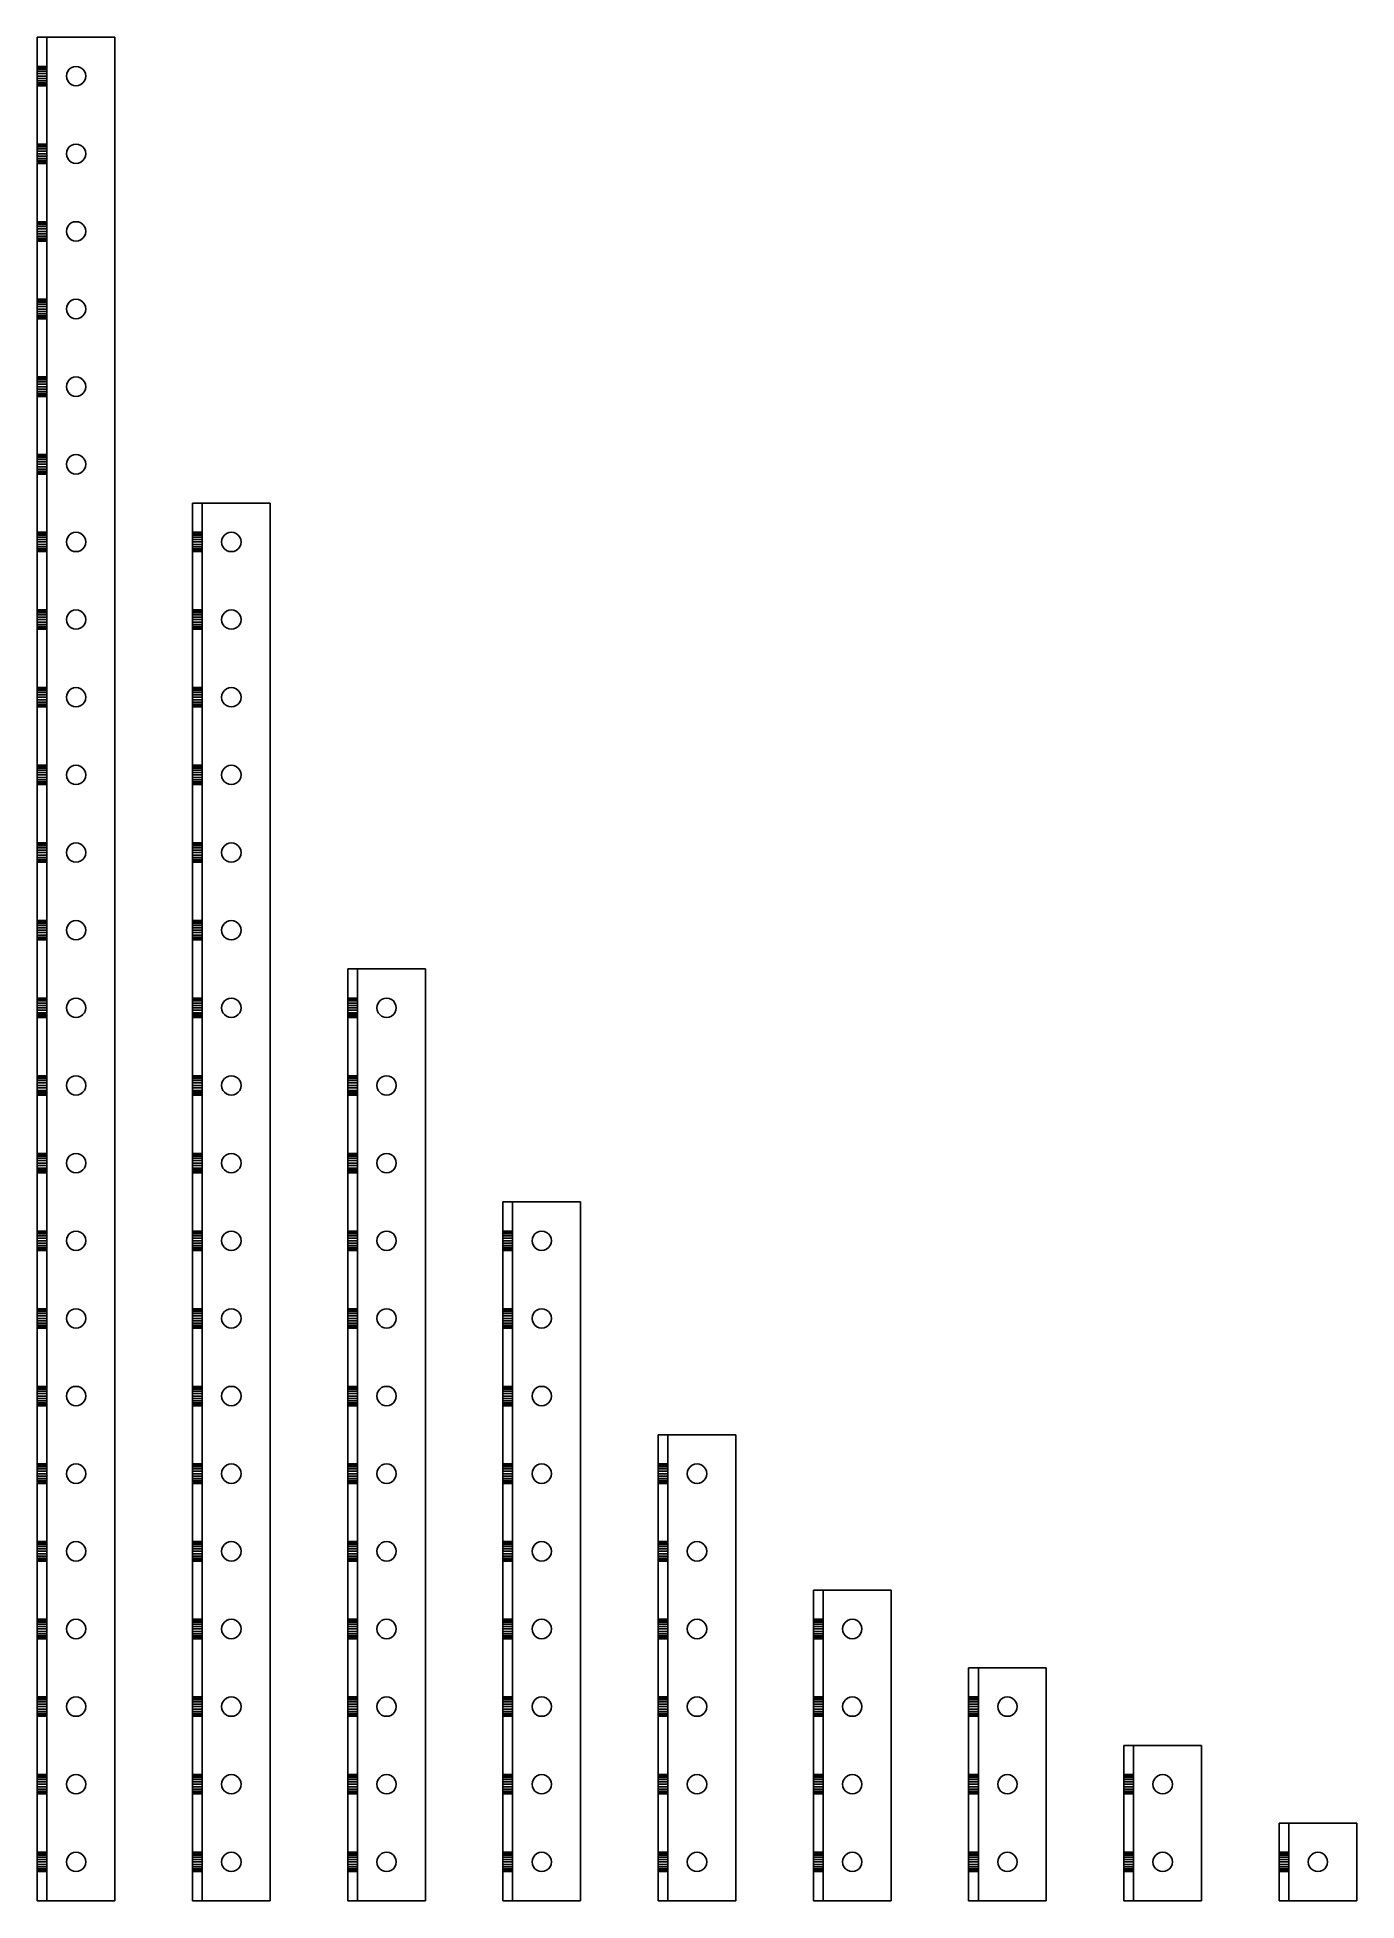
# Model space of a CAD drawing. Header units: metres. Extents: x 0 to 17, y 0 to 24.
import ezdxf

# ---------------------------------------------------------------- set-up
doc = ezdxf.new("R2010")
doc.units = ezdxf.units.M

msp = doc.modelspace()

# ---------------------------------------------------------------- linework, layer by layer
at = {"layer": 'MY3DLAYER'}
for p, q in [((0, 0, 1), (0, 24, 1)), ((0, 24, 1), (0, 24)), ((0.125, 24, 1), (0, 24, 1)), ((0.125, 0, 1), (0.125, 24, 1)), ((0.125, 24, 1), (0.125, 24, 0.125)), ((0, 24), (0, 0)), ((1, 24), (0, 24)), ((0.125, 24, 0.125), (0.125, 0, 0.125)), ((1, 24, 0.125), (0.125, 24, 0.125)), ((1, 0), (1, 24)), ((1, 0, 0.125), (1, 24, 0.125)), ((1, 24, 0.125), (1, 24)), ((0, 23.625, 0.5), (0, 23.621, 0.468)), ((0, 23.621, 0.532), (0, 23.625, 0.5)), ((0, 23.625, 0.5), (0.125, 23.625, 0.5)), ((0, 23.608, 0.563), (0, 23.621, 0.532)), ((0, 23.621, 0.468), (0, 23.608, 0.438)), ((0, 23.621, 0.468), (0.125, 23.621, 0.468)), ((0, 23.621, 0.532), (0.125, 23.621, 0.532)), ((0, 23.588, 0.588), (0, 23.608, 0.563)), ((0, 23.608, 0.438), (0, 23.588, 0.412)), ((0, 23.608, 0.438), (0.125, 23.608, 0.438)), ((0, 23.608, 0.563), (0.125, 23.608, 0.563)), ((0, 23.562, 0.608), (0, 23.588, 0.588)), ((0, 23.588, 0.412), (0, 23.562, 0.392)), ((0, 23.588, 0.588), (0.125, 23.588, 0.588)), ((0, 23.588, 0.412), (0.125, 23.588, 0.412)), ((0, 23.532, 0.621), (0, 23.562, 0.608)), ((0, 23.562, 0.392), (0, 23.532, 0.379)), ((0, 23.562, 0.392), (0.125, 23.562, 0.392)), ((0, 23.562, 0.608), (0.125, 23.562, 0.608)), ((0, 23.5, 0.625), (0, 23.532, 0.621)), ((0, 23.532, 0.379), (0, 23.5, 0.375)), ((0, 23.532, 0.379), (0.125, 23.532, 0.379)), ((0, 23.532, 0.621), (0.125, 23.532, 0.621)), ((0.125, 23.621, 0.532), (0.125, 23.625, 0.5)), ((0.125, 23.625, 0.5), (0.125, 23.621, 0.468)), ((0.125, 23.608, 0.563), (0.125, 23.621, 0.532)), ((0.125, 23.621, 0.468), (0.125, 23.608, 0.438)), ((0.125, 23.588, 0.588), (0.125, 23.608, 0.563)), ((0.125, 23.608, 0.438), (0.125, 23.588, 0.412)), ((0.125, 23.562, 0.608), (0.125, 23.588, 0.588)), ((0.125, 23.588, 0.412), (0.125, 23.562, 0.392)), ((0.125, 23.532, 0.621), (0.125, 23.562, 0.608)), ((0.125, 23.562, 0.392), (0.125, 23.532, 0.379)), ((0.125, 23.5, 0.625), (0.125, 23.532, 0.621)), ((0.125, 23.532, 0.379), (0.125, 23.5, 0.375)), ((0.375, 23.5), (0.379, 23.532)), ((0.375, 23.5, 0.125), (0.379, 23.532, 0.125)), ((0.379, 23.532, 0.125), (0.392, 23.562, 0.125)), ((0.379, 23.532), (0.392, 23.562)), ((0.379, 23.532), (0.379, 23.532, 0.125)), ((0.392, 23.562), (0.412, 23.588)), ((0.392, 23.562, 0.125), (0.412, 23.588, 0.125)), ((0.392, 23.562), (0.392, 23.562, 0.125)), ((0.412, 23.588), (0.437, 23.608)), ((0.412, 23.588, 0.125), (0.437, 23.608, 0.125)), ((0.412, 23.588), (0.412, 23.588, 0.125)), ((0.437, 23.608, 0.125), (0.468, 23.621, 0.125)), ((0.437, 23.608), (0.468, 23.621)), ((0.437, 23.608), (0.437, 23.608, 0.125)), ((0.468, 23.621, 0.125), (0.5, 23.625, 0.125)), ((0.468, 23.621), (0.5, 23.625)), ((0.468, 23.621), (0.468, 23.621, 0.125)), ((0.5, 23.625), (0.5, 23.625, 0.125)), ((0.5, 23.625), (0.532, 23.621)), ((0.5, 23.625, 0.125), (0.532, 23.621, 0.125)), ((0.532, 23.621), (0.562, 23.608)), ((0.532, 23.621, 0.125), (0.562, 23.608, 0.125)), ((0.532, 23.621), (0.532, 23.621, 0.125)), ((0.562, 23.608), (0.562, 23.608, 0.125)), ((0.562, 23.608), (0.588, 23.588)), ((0.562, 23.608, 0.125), (0.588, 23.588, 0.125)), ((0.588, 23.588), (0.588, 23.588, 0.125)), ((0.588, 23.588, 0.125), (0.608, 23.562, 0.125)), ((0.588, 23.588), (0.608, 23.562)), ((0.608, 23.562), (0.621, 23.532)), ((0.608, 23.562, 0.125), (0.621, 23.532, 0.125)), ((0.608, 23.562), (0.608, 23.562, 0.125)), ((0.621, 23.532, 0.125), (0.625, 23.5, 0.125)), ((0.621, 23.532), (0.621, 23.532, 0.125)), ((0.621, 23.532), (0.625, 23.5)), ((0, 23.5, 0.375), (0, 23.468, 0.379)), ((0, 23.468, 0.621), (0, 23.5, 0.625)), ((0, 23.5, 0.375), (0.125, 23.5, 0.375)), ((0, 23.5, 0.625), (0.125, 23.5, 0.625)), ((0, 23.468, 0.379), (0, 23.437, 0.392)), ((0, 23.437, 0.608), (0, 23.468, 0.621)), ((0, 23.468, 0.379), (0.125, 23.468, 0.379)), ((0, 23.468, 0.621), (0.125, 23.468, 0.621)), ((0, 23.437, 0.392), (0, 23.412, 0.412)), ((0, 23.412, 0.588), (0, 23.437, 0.608)), ((0, 23.437, 0.392), (0.125, 23.437, 0.392)), ((0, 23.437, 0.608), (0.125, 23.437, 0.608)), ((0, 23.412, 0.412), (0, 23.392, 0.438)), ((0, 23.392, 0.563), (0, 23.412, 0.588)), ((0, 23.412, 0.588), (0.125, 23.412, 0.588)), ((0, 23.412, 0.412), (0.125, 23.412, 0.412)), ((0, 23.392, 0.438), (0, 23.379, 0.468)), ((0, 23.379, 0.532), (0, 23.392, 0.563)), ((0, 23.392, 0.563), (0.125, 23.392, 0.563)), ((0, 23.392, 0.438), (0.125, 23.392, 0.438)), ((0, 23.375, 0.5), (0, 23.379, 0.532)), ((0, 23.379, 0.468), (0, 23.375, 0.5)), ((0, 23.379, 0.532), (0.125, 23.379, 0.532)), ((0, 23.379, 0.468), (0.125, 23.379, 0.468)), ((0, 23.375, 0.5), (0.125, 23.375, 0.5)), ((0.125, 23.468, 0.621), (0.125, 23.5, 0.625)), ((0.125, 23.5, 0.375), (0.125, 23.468, 0.379)), ((0.125, 23.437, 0.608), (0.125, 23.468, 0.621)), ((0.125, 23.468, 0.379), (0.125, 23.437, 0.392)), ((0.125, 23.412, 0.588), (0.125, 23.437, 0.608)), ((0.125, 23.437, 0.392), (0.125, 23.412, 0.412)), ((0.125, 23.392, 0.563), (0.125, 23.412, 0.588)), ((0.125, 23.412, 0.412), (0.125, 23.392, 0.438)), ((0.125, 23.379, 0.532), (0.125, 23.392, 0.563)), ((0.125, 23.392, 0.438), (0.125, 23.379, 0.468)), ((0.125, 23.375, 0.5), (0.125, 23.379, 0.532)), ((0.125, 23.379, 0.468), (0.125, 23.375, 0.5)), ((0.379, 23.468), (0.375, 23.5)), ((0.375, 23.5), (0.375, 23.5, 0.125)), ((0.379, 23.468, 0.125), (0.375, 23.5, 0.125)), ((0.379, 23.468), (0.379, 23.468, 0.125)), ((0.392, 23.437, 0.125), (0.379, 23.468, 0.125)), ((0.392, 23.437), (0.379, 23.468)), ((0.392, 23.437), (0.392, 23.437, 0.125)), ((0.412, 23.412, 0.125), (0.392, 23.437, 0.125)), ((0.412, 23.412), (0.392, 23.437)), ((0.437, 23.392, 0.125), (0.412, 23.412, 0.125)), ((0.412, 23.412), (0.412, 23.412, 0.125)), ((0.437, 23.392), (0.412, 23.412)), ((0.468, 23.379), (0.437, 23.392)), ((0.437, 23.392), (0.437, 23.392, 0.125)), ((0.468, 23.379, 0.125), (0.437, 23.392, 0.125)), ((0.5, 23.375), (0.468, 23.379)), ((0.468, 23.379), (0.468, 23.379, 0.125)), ((0.5, 23.375, 0.125), (0.468, 23.379, 0.125)), ((0.532, 23.379), (0.5, 23.375)), ((0.532, 23.379, 0.125), (0.5, 23.375, 0.125)), ((0.5, 23.375), (0.5, 23.375, 0.125)), ((0.562, 23.392), (0.532, 23.379)), ((0.562, 23.392, 0.125), (0.532, 23.379, 0.125)), ((0.532, 23.379), (0.532, 23.379, 0.125)), ((0.588, 23.412), (0.562, 23.392)), ((0.588, 23.412, 0.125), (0.562, 23.392, 0.125)), ((0.562, 23.392), (0.562, 23.392, 0.125)), ((0.608, 23.437, 0.125), (0.588, 23.412, 0.125)), ((0.608, 23.437), (0.588, 23.412)), ((0.588, 23.412), (0.588, 23.412, 0.125)), ((0.621, 23.468, 0.125), (0.608, 23.437, 0.125)), ((0.621, 23.468), (0.608, 23.437)), ((0.608, 23.437), (0.608, 23.437, 0.125)), ((0.625, 23.5, 0.125), (0.621, 23.468, 0.125)), ((0.625, 23.5), (0.621, 23.468)), ((0.621, 23.468), (0.621, 23.468, 0.125)), ((0.625, 23.5), (0.625, 23.5, 0.125)), ((0, 22.625, 0.5), (0, 22.621, 0.468)), ((0, 22.621, 0.532), (0, 22.625, 0.5)), ((0, 22.625, 0.5), (0.125, 22.625, 0.5)), ((0, 22.621, 0.468), (0, 22.608, 0.438)), ((0, 22.608, 0.563), (0, 22.621, 0.532)), ((0, 22.621, 0.468), (0.125, 22.621, 0.468)), ((0, 22.621, 0.532), (0.125, 22.621, 0.532)), ((0, 22.608, 0.438), (0, 22.588, 0.412)), ((0, 22.588, 0.588), (0, 22.608, 0.563)), ((0, 22.608, 0.438), (0.125, 22.608, 0.438)), ((0, 22.608, 0.563), (0.125, 22.608, 0.563)), ((0, 22.562, 0.608), (0, 22.588, 0.588)), ((0, 22.588, 0.412), (0, 22.562, 0.392)), ((0, 22.588, 0.588), (0.125, 22.588, 0.588)), ((0, 22.588, 0.412), (0.125, 22.588, 0.412)), ((0, 22.532, 0.621), (0, 22.562, 0.608)), ((0, 22.562, 0.392), (0, 22.532, 0.379)), ((0, 22.562, 0.608), (0.125, 22.562, 0.608)), ((0, 22.562, 0.392), (0.125, 22.562, 0.392)), ((0.125, 22.621, 0.532), (0.125, 22.625, 0.5)), ((0.125, 22.625, 0.5), (0.125, 22.621, 0.468)), ((0.125, 22.608, 0.563), (0.125, 22.621, 0.532)), ((0.125, 22.621, 0.468), (0.125, 22.608, 0.438)), ((0.125, 22.588, 0.588), (0.125, 22.608, 0.563)), ((0.125, 22.608, 0.438), (0.125, 22.588, 0.412)), ((0.125, 22.562, 0.608), (0.125, 22.588, 0.588)), ((0.125, 22.588, 0.412), (0.125, 22.562, 0.392)), ((0.125, 22.532, 0.621), (0.125, 22.562, 0.608)), ((0.125, 22.562, 0.392), (0.125, 22.532, 0.379)), ((0.379, 22.532), (0.392, 22.562)), ((0.379, 22.532, 0.125), (0.392, 22.562, 0.125)), ((0.392, 22.562), (0.412, 22.588)), ((0.392, 22.562, 0.125), (0.412, 22.588, 0.125)), ((0.392, 22.562), (0.392, 22.562, 0.125)), ((0.412, 22.588, 0.125), (0.437, 22.608, 0.125)), ((0.412, 22.588), (0.437, 22.608)), ((0.412, 22.588), (0.412, 22.588, 0.125)), ((0.437, 22.608), (0.468, 22.621)), ((0.437, 22.608, 0.125), (0.468, 22.621, 0.125)), ((0.437, 22.608), (0.437, 22.608, 0.125)), ((0.468, 22.621), (0.5, 22.625)), ((0.468, 22.621, 0.125), (0.5, 22.625, 0.125)), ((0.468, 22.621), (0.468, 22.621, 0.125)), ((0.5, 22.625), (0.5, 22.625, 0.125)), ((0.5, 22.625), (0.532, 22.621)), ((0.5, 22.625, 0.125), (0.532, 22.621, 0.125)), ((0.532, 22.621), (0.562, 22.608)), ((0.532, 22.621, 0.125), (0.562, 22.608, 0.125)), ((0.532, 22.621), (0.532, 22.621, 0.125)), ((0.562, 22.608), (0.562, 22.608, 0.125)), ((0.562, 22.608), (0.588, 22.588)), ((0.562, 22.608, 0.125), (0.588, 22.588, 0.125)), ((0.588, 22.588, 0.125), (0.608, 22.562, 0.125)), ((0.588, 22.588), (0.588, 22.588, 0.125)), ((0.588, 22.588), (0.608, 22.562)), ((0.608, 22.562), (0.621, 22.532)), ((0.608, 22.562, 0.125), (0.621, 22.532, 0.125)), ((0.608, 22.562), (0.608, 22.562, 0.125)), ((0, 22.5, 0.625), (0, 22.532, 0.621)), ((0, 22.532, 0.379), (0, 22.5, 0.375)), ((0, 22.532, 0.621), (0.125, 22.532, 0.621)), ((0, 22.532, 0.379), (0.125, 22.532, 0.379)), ((0, 22.468, 0.621), (0, 22.5, 0.625)), ((0, 22.5, 0.375), (0, 22.468, 0.379)), ((0, 22.5, 0.625), (0.125, 22.5, 0.625)), ((0, 22.5, 0.375), (0.125, 22.5, 0.375)), ((0, 22.468, 0.379), (0, 22.437, 0.392)), ((0, 22.437, 0.608), (0, 22.468, 0.621)), ((0, 22.468, 0.621), (0.125, 22.468, 0.621)), ((0, 22.468, 0.379), (0.125, 22.468, 0.379)), ((0, 22.437, 0.392), (0, 22.412, 0.412)), ((0, 22.412, 0.588), (0, 22.437, 0.608)), ((0, 22.437, 0.392), (0.125, 22.437, 0.392)), ((0, 22.437, 0.608), (0.125, 22.437, 0.608)), ((0, 22.412, 0.412), (0, 22.392, 0.438)), ((0, 22.392, 0.563), (0, 22.412, 0.588)), ((0, 22.412, 0.588), (0.125, 22.412, 0.588)), ((0, 22.412, 0.412), (0.125, 22.412, 0.412)), ((0, 22.392, 0.438), (0, 22.379, 0.468)), ((0, 22.379, 0.532), (0, 22.392, 0.563)), ((0, 22.392, 0.563), (0.125, 22.392, 0.563)), ((0, 22.392, 0.438), (0.125, 22.392, 0.438)), ((0, 22.375, 0.5), (0, 22.379, 0.532)), ((0, 22.379, 0.468), (0, 22.375, 0.5)), ((0, 22.379, 0.532), (0.125, 22.379, 0.532)), ((0, 22.379, 0.468), (0.125, 22.379, 0.468)), ((0, 22.375, 0.5), (0.125, 22.375, 0.5)), ((0.125, 22.5, 0.625), (0.125, 22.532, 0.621)), ((0.125, 22.532, 0.379), (0.125, 22.5, 0.375)), ((0.125, 22.468, 0.621), (0.125, 22.5, 0.625)), ((0.125, 22.5, 0.375), (0.125, 22.468, 0.379)), ((0.125, 22.437, 0.608), (0.125, 22.468, 0.621)), ((0.125, 22.468, 0.379), (0.125, 22.437, 0.392)), ((0.125, 22.412, 0.588), (0.125, 22.437, 0.608)), ((0.125, 22.437, 0.392), (0.125, 22.412, 0.412)), ((0.125, 22.392, 0.563), (0.125, 22.412, 0.588)), ((0.125, 22.412, 0.412), (0.125, 22.392, 0.438)), ((0.125, 22.379, 0.532), (0.125, 22.392, 0.563)), ((0.125, 22.392, 0.438), (0.125, 22.379, 0.468)), ((0.125, 22.375, 0.5), (0.125, 22.379, 0.532)), ((0.125, 22.379, 0.468), (0.125, 22.375, 0.5)), ((0.375, 22.5, 0.125), (0.379, 22.532, 0.125)), ((0.375, 22.5), (0.379, 22.532)), ((0.375, 22.5), (0.375, 22.5, 0.125)), ((0.379, 22.468), (0.375, 22.5)), ((0.379, 22.468, 0.125), (0.375, 22.5, 0.125)), ((0.379, 22.532), (0.379, 22.532, 0.125)), ((0.392, 22.437, 0.125), (0.379, 22.468, 0.125)), ((0.392, 22.437), (0.379, 22.468)), ((0.379, 22.468), (0.379, 22.468, 0.125)), ((0.412, 22.412), (0.392, 22.437)), ((0.392, 22.437), (0.392, 22.437, 0.125)), ((0.412, 22.412, 0.125), (0.392, 22.437, 0.125)), ((0.412, 22.412), (0.412, 22.412, 0.125)), ((0.437, 22.392), (0.412, 22.412)), ((0.437, 22.392, 0.125), (0.412, 22.412, 0.125)), ((0.468, 22.379), (0.437, 22.392)), ((0.437, 22.392), (0.437, 22.392, 0.125)), ((0.468, 22.379, 0.125), (0.437, 22.392, 0.125)), ((0.468, 22.379), (0.468, 22.379, 0.125)), ((0.5, 22.375), (0.468, 22.379)), ((0.5, 22.375, 0.125), (0.468, 22.379, 0.125)), ((0.532, 22.379, 0.125), (0.5, 22.375, 0.125)), ((0.532, 22.379), (0.5, 22.375)), ((0.5, 22.375), (0.5, 22.375, 0.125)), ((0.562, 22.392), (0.532, 22.379)), ((0.562, 22.392, 0.125), (0.532, 22.379, 0.125)), ((0.532, 22.379), (0.532, 22.379, 0.125)), ((0.588, 22.412), (0.562, 22.392)), ((0.588, 22.412, 0.125), (0.562, 22.392, 0.125)), ((0.562, 22.392), (0.562, 22.392, 0.125)), ((0.608, 22.437), (0.588, 22.412)), ((0.608, 22.437, 0.125), (0.588, 22.412, 0.125)), ((0.588, 22.412), (0.588, 22.412, 0.125)), ((0.621, 22.468), (0.608, 22.437)), ((0.621, 22.468, 0.125), (0.608, 22.437, 0.125)), ((0.608, 22.437), (0.608, 22.437, 0.125)), ((0.621, 22.532), (0.625, 22.5)), ((0.621, 22.532, 0.125), (0.625, 22.5, 0.125)), ((0.621, 22.532), (0.621, 22.532, 0.125)), ((0.625, 22.5, 0.125), (0.621, 22.468, 0.125)), ((0.625, 22.5), (0.621, 22.468)), ((0.621, 22.468), (0.621, 22.468, 0.125)), ((0.625, 22.5), (0.625, 22.5, 0.125)), ((0, 21.625, 0.5), (0, 21.621, 0.468)), ((0, 21.621, 0.532), (0, 21.625, 0.5)), ((0, 21.625, 0.5), (0.125, 21.625, 0.5)), ((0, 21.621, 0.468), (0, 21.608, 0.438)), ((0, 21.608, 0.563), (0, 21.621, 0.532)), ((0, 21.621, 0.532), (0.125, 21.621, 0.532)), ((0, 21.621, 0.468), (0.125, 21.621, 0.468)), ((0, 21.608, 0.438), (0, 21.588, 0.412)), ((0, 21.588, 0.588), (0, 21.608, 0.563)), ((0, 21.608, 0.563), (0.125, 21.608, 0.563)), ((0, 21.608, 0.438), (0.125, 21.608, 0.438)), ((0.125, 21.621, 0.532), (0.125, 21.625, 0.5)), ((0.125, 21.625, 0.5), (0.125, 21.621, 0.468)), ((0.125, 21.608, 0.563), (0.125, 21.621, 0.532)), ((0.125, 21.621, 0.468), (0.125, 21.608, 0.438)), ((0.125, 21.588, 0.588), (0.125, 21.608, 0.563)), ((0.125, 21.608, 0.438), (0.125, 21.588, 0.412)), ((0.412, 21.588), (0.437, 21.608)), ((0.412, 21.588, 0.125), (0.437, 21.608, 0.125)), ((0.437, 21.608), (0.468, 21.621)), ((0.437, 21.608, 0.125), (0.468, 21.621, 0.125)), ((0.437, 21.608), (0.437, 21.608, 0.125)), ((0.468, 21.621), (0.5, 21.625)), ((0.468, 21.621, 0.125), (0.5, 21.625, 0.125)), ((0.468, 21.621), (0.468, 21.621, 0.125)), ((0.5, 21.625), (0.532, 21.621)), ((0.5, 21.625), (0.5, 21.625, 0.125)), ((0.5, 21.625, 0.125), (0.532, 21.621, 0.125)), ((0.532, 21.621), (0.562, 21.608)), ((0.532, 21.621, 0.125), (0.562, 21.608, 0.125)), ((0.532, 21.621), (0.532, 21.621, 0.125)), ((0.562, 21.608), (0.588, 21.588)), ((0.562, 21.608), (0.562, 21.608, 0.125)), ((0.562, 21.608, 0.125), (0.588, 21.588, 0.125)), ((0, 21.588, 0.412), (0, 21.562, 0.392)), ((0, 21.562, 0.608), (0, 21.588, 0.588)), ((0, 21.588, 0.588), (0.125, 21.588, 0.588)), ((0, 21.588, 0.412), (0.125, 21.588, 0.412)), ((0, 21.562, 0.392), (0, 21.532, 0.379)), ((0, 21.532, 0.621), (0, 21.562, 0.608)), ((0, 21.562, 0.392), (0.125, 21.562, 0.392)), ((0, 21.562, 0.608), (0.125, 21.562, 0.608)), ((0, 21.532, 0.379), (0, 21.5, 0.375)), ((0, 21.5, 0.625), (0, 21.532, 0.621)), ((0, 21.532, 0.621), (0.125, 21.532, 0.621)), ((0, 21.532, 0.379), (0.125, 21.532, 0.379)), ((0, 21.468, 0.621), (0, 21.5, 0.625)), ((0, 21.5, 0.375), (0, 21.468, 0.379)), ((0, 21.5, 0.625), (0.125, 21.5, 0.625)), ((0, 21.5, 0.375), (0.125, 21.5, 0.375)), ((0, 21.437, 0.608), (0, 21.468, 0.621)), ((0, 21.468, 0.379), (0, 21.437, 0.392)), ((0, 21.468, 0.621), (0.125, 21.468, 0.621)), ((0, 21.468, 0.379), (0.125, 21.468, 0.379)), ((0, 21.412, 0.588), (0, 21.437, 0.608)), ((0, 21.437, 0.392), (0, 21.412, 0.412)), ((0, 21.437, 0.608), (0.125, 21.437, 0.608)), ((0, 21.437, 0.392), (0.125, 21.437, 0.392)), ((0, 21.392, 0.563), (0, 21.412, 0.588)), ((0, 21.412, 0.412), (0, 21.392, 0.438)), ((0, 21.412, 0.588), (0.125, 21.412, 0.588)), ((0, 21.412, 0.412), (0.125, 21.412, 0.412)), ((0, 21.379, 0.532), (0, 21.392, 0.563)), ((0, 21.392, 0.438), (0, 21.379, 0.468)), ((0, 21.392, 0.438), (0.125, 21.392, 0.438)), ((0, 21.392, 0.563), (0.125, 21.392, 0.563)), ((0, 21.379, 0.468), (0, 21.375, 0.5)), ((0, 21.375, 0.5), (0, 21.379, 0.532)), ((0, 21.379, 0.532), (0.125, 21.379, 0.532)), ((0, 21.379, 0.468), (0.125, 21.379, 0.468)), ((0, 21.375, 0.5), (0.125, 21.375, 0.5)), ((0.125, 21.562, 0.608), (0.125, 21.588, 0.588)), ((0.125, 21.588, 0.412), (0.125, 21.562, 0.392)), ((0.125, 21.532, 0.621), (0.125, 21.562, 0.608)), ((0.125, 21.562, 0.392), (0.125, 21.532, 0.379)), ((0.125, 21.5, 0.625), (0.125, 21.532, 0.621)), ((0.125, 21.532, 0.379), (0.125, 21.5, 0.375)), ((0.125, 21.468, 0.621), (0.125, 21.5, 0.625)), ((0.125, 21.5, 0.375), (0.125, 21.468, 0.379)), ((0.125, 21.437, 0.608), (0.125, 21.468, 0.621)), ((0.125, 21.468, 0.379), (0.125, 21.437, 0.392)), ((0.125, 21.412, 0.588), (0.125, 21.437, 0.608)), ((0.125, 21.437, 0.392), (0.125, 21.412, 0.412)), ((0.125, 21.392, 0.563), (0.125, 21.412, 0.588)), ((0.125, 21.412, 0.412), (0.125, 21.392, 0.438)), ((0.125, 21.379, 0.532), (0.125, 21.392, 0.563)), ((0.125, 21.392, 0.438), (0.125, 21.379, 0.468)), ((0.125, 21.375, 0.5), (0.125, 21.379, 0.532)), ((0.125, 21.379, 0.468), (0.125, 21.375, 0.5)), ((0.375, 21.5, 0.125), (0.379, 21.532, 0.125)), ((0.375, 21.5), (0.379, 21.532)), ((0.379, 21.468, 0.125), (0.375, 21.5, 0.125)), ((0.375, 21.5), (0.375, 21.5, 0.125)), ((0.379, 21.468), (0.375, 21.5)), ((0.379, 21.532), (0.392, 21.562)), ((0.379, 21.532, 0.125), (0.392, 21.562, 0.125)), ((0.379, 21.532), (0.379, 21.532, 0.125)), ((0.379, 21.468), (0.379, 21.468, 0.125)), ((0.392, 21.437), (0.379, 21.468)), ((0.392, 21.437, 0.125), (0.379, 21.468, 0.125)), ((0.392, 21.562), (0.412, 21.588)), ((0.392, 21.562, 0.125), (0.412, 21.588, 0.125)), ((0.392, 21.562), (0.392, 21.562, 0.125)), ((0.412, 21.412, 0.125), (0.392, 21.437, 0.125)), ((0.392, 21.437), (0.392, 21.437, 0.125)), ((0.412, 21.412), (0.392, 21.437)), ((0.412, 21.588), (0.412, 21.588, 0.125)), ((0.437, 21.392, 0.125), (0.412, 21.412, 0.125)), ((0.412, 21.412), (0.412, 21.412, 0.125)), ((0.437, 21.392), (0.412, 21.412)), ((0.468, 21.379, 0.125), (0.437, 21.392, 0.125)), ((0.437, 21.392), (0.437, 21.392, 0.125)), ((0.468, 21.379), (0.437, 21.392)), ((0.5, 21.375, 0.125), (0.468, 21.379, 0.125)), ((0.5, 21.375), (0.468, 21.379)), ((0.468, 21.379), (0.468, 21.379, 0.125)), ((0.532, 21.379), (0.5, 21.375)), ((0.532, 21.379, 0.125), (0.5, 21.375, 0.125)), ((0.5, 21.375), (0.5, 21.375, 0.125)), ((0.562, 21.392), (0.532, 21.379)), ((0.562, 21.392, 0.125), (0.532, 21.379, 0.125)), ((0.532, 21.379), (0.532, 21.379, 0.125)), ((0.588, 21.412), (0.562, 21.392)), ((0.588, 21.412, 0.125), (0.562, 21.392, 0.125)), ((0.562, 21.392), (0.562, 21.392, 0.125)), ((0.588, 21.588), (0.608, 21.562)), ((0.588, 21.588, 0.125), (0.608, 21.562, 0.125)), ((0.588, 21.588), (0.588, 21.588, 0.125)), ((0.608, 21.437, 0.125), (0.588, 21.412, 0.125)), ((0.608, 21.437), (0.588, 21.412)), ((0.588, 21.412), (0.588, 21.412, 0.125)), ((0.608, 21.562), (0.608, 21.562, 0.125)), ((0.608, 21.562), (0.621, 21.532)), ((0.608, 21.562, 0.125), (0.621, 21.532, 0.125)), ((0.621, 21.468, 0.125), (0.608, 21.437, 0.125)), ((0.621, 21.468), (0.608, 21.437)), ((0.608, 21.437), (0.608, 21.437, 0.125)), ((0.621, 21.532, 0.125), (0.625, 21.5, 0.125)), ((0.621, 21.532), (0.621, 21.532, 0.125)), ((0.621, 21.532), (0.625, 21.5)), ((0.625, 21.5), (0.621, 21.468)), ((0.625, 21.5, 0.125), (0.621, 21.468, 0.125)), ((0.621, 21.468), (0.621, 21.468, 0.125)), ((0.625, 21.5), (0.625, 21.5, 0.125)), ((0, 20.625, 0.5), (0, 20.621, 0.468)), ((0, 20.621, 0.532), (0, 20.625, 0.5)), ((0, 20.625, 0.5), (0.125, 20.625, 0.5)), ((0, 20.621, 0.468), (0, 20.608, 0.438)), ((0, 20.608, 0.563), (0, 20.621, 0.532)), ((0, 20.621, 0.468), (0.125, 20.621, 0.468)), ((0, 20.621, 0.532), (0.125, 20.621, 0.532)), ((0, 20.588, 0.588), (0, 20.608, 0.563)), ((0, 20.608, 0.438), (0, 20.588, 0.412)), ((0, 20.608, 0.438), (0.125, 20.608, 0.438)), ((0, 20.608, 0.563), (0.125, 20.608, 0.563)), ((0, 20.562, 0.608), (0, 20.588, 0.588)), ((0, 20.588, 0.412), (0, 20.562, 0.392)), ((0, 20.588, 0.412), (0.125, 20.588, 0.412)), ((0, 20.588, 0.588), (0.125, 20.588, 0.588)), ((0, 20.562, 0.392), (0, 20.532, 0.379)), ((0, 20.532, 0.621), (0, 20.562, 0.608)), ((0, 20.562, 0.608), (0.125, 20.562, 0.608)), ((0, 20.562, 0.392), (0.125, 20.562, 0.392)), ((0, 20.5, 0.625), (0, 20.532, 0.621)), ((0, 20.532, 0.379), (0, 20.5, 0.375)), ((0, 20.532, 0.379), (0.125, 20.532, 0.379)), ((0, 20.532, 0.621), (0.125, 20.532, 0.621)), ((0, 20.468, 0.621), (0, 20.5, 0.625)), ((0, 20.5, 0.375), (0, 20.468, 0.379)), ((0, 20.5, 0.375), (0.125, 20.5, 0.375)), ((0, 20.5, 0.625), (0.125, 20.5, 0.625)), ((0, 20.437, 0.608), (0, 20.468, 0.621)), ((0, 20.468, 0.379), (0, 20.437, 0.392)), ((0, 20.468, 0.379), (0.125, 20.468, 0.379)), ((0, 20.468, 0.621), (0.125, 20.468, 0.621)), ((0, 20.412, 0.588), (0, 20.437, 0.608)), ((0, 20.437, 0.392), (0, 20.412, 0.412)), ((0, 20.437, 0.392), (0.125, 20.437, 0.392)), ((0, 20.437, 0.608), (0.125, 20.437, 0.608)), ((0, 20.412, 0.412), (0, 20.392, 0.438)), ((0, 20.392, 0.563), (0, 20.412, 0.588)), ((0, 20.412, 0.588), (0.125, 20.412, 0.588)), ((0, 20.412, 0.412), (0.125, 20.412, 0.412)), ((0.125, 20.621, 0.532), (0.125, 20.625, 0.5)), ((0.125, 20.625, 0.5), (0.125, 20.621, 0.468)), ((0.125, 20.608, 0.563), (0.125, 20.621, 0.532)), ((0.125, 20.621, 0.468), (0.125, 20.608, 0.438)), ((0.125, 20.588, 0.588), (0.125, 20.608, 0.563)), ((0.125, 20.608, 0.438), (0.125, 20.588, 0.412)), ((0.125, 20.562, 0.608), (0.125, 20.588, 0.588)), ((0.125, 20.588, 0.412), (0.125, 20.562, 0.392)), ((0.125, 20.532, 0.621), (0.125, 20.562, 0.608)), ((0.125, 20.562, 0.392), (0.125, 20.532, 0.379)), ((0.125, 20.5, 0.625), (0.125, 20.532, 0.621)), ((0.125, 20.532, 0.379), (0.125, 20.5, 0.375)), ((0.125, 20.468, 0.621), (0.125, 20.5, 0.625)), ((0.125, 20.5, 0.375), (0.125, 20.468, 0.379)), ((0.125, 20.437, 0.608), (0.125, 20.468, 0.621)), ((0.125, 20.468, 0.379), (0.125, 20.437, 0.392)), ((0.125, 20.412, 0.588), (0.125, 20.437, 0.608)), ((0.125, 20.437, 0.392), (0.125, 20.412, 0.412)), ((0.125, 20.392, 0.563), (0.125, 20.412, 0.588)), ((0.125, 20.412, 0.412), (0.125, 20.392, 0.438)), ((0.375, 20.5), (0.379, 20.532)), ((0.375, 20.5, 0.125), (0.379, 20.532, 0.125)), ((0.379, 20.468), (0.375, 20.5)), ((0.375, 20.5), (0.375, 20.5, 0.125)), ((0.379, 20.468, 0.125), (0.375, 20.5, 0.125)), ((0.379, 20.532), (0.392, 20.562)), ((0.379, 20.532, 0.125), (0.392, 20.562, 0.125)), ((0.379, 20.532), (0.379, 20.532, 0.125)), ((0.379, 20.468), (0.379, 20.468, 0.125)), ((0.392, 20.437, 0.125), (0.379, 20.468, 0.125)), ((0.392, 20.437), (0.379, 20.468)), ((0.392, 20.562), (0.412, 20.588)), ((0.392, 20.562, 0.125), (0.412, 20.588, 0.125)), ((0.392, 20.562), (0.392, 20.562, 0.125)), ((0.392, 20.437), (0.392, 20.437, 0.125)), ((0.412, 20.412), (0.392, 20.437)), ((0.412, 20.412, 0.125), (0.392, 20.437, 0.125)), ((0.412, 20.588), (0.437, 20.608)), ((0.412, 20.588, 0.125), (0.437, 20.608, 0.125)), ((0.412, 20.588), (0.412, 20.588, 0.125)), ((0.412, 20.412), (0.412, 20.412, 0.125)), ((0.437, 20.392, 0.125), (0.412, 20.412, 0.125)), ((0.437, 20.392), (0.412, 20.412)), ((0.437, 20.608), (0.468, 20.621)), ((0.437, 20.608, 0.125), (0.468, 20.621, 0.125)), ((0.437, 20.608), (0.437, 20.608, 0.125)), ((0.468, 20.621), (0.5, 20.625)), ((0.468, 20.621, 0.125), (0.5, 20.625, 0.125)), ((0.468, 20.621), (0.468, 20.621, 0.125)), ((0.5, 20.625), (0.5, 20.625, 0.125)), ((0.5, 20.625), (0.532, 20.621)), ((0.5, 20.625, 0.125), (0.532, 20.621, 0.125)), ((0.532, 20.621), (0.532, 20.621, 0.125)), ((0.532, 20.621), (0.562, 20.608)), ((0.532, 20.621, 0.125), (0.562, 20.608, 0.125)), ((0.562, 20.608), (0.588, 20.588)), ((0.562, 20.608, 0.125), (0.588, 20.588, 0.125)), ((0.562, 20.608), (0.562, 20.608, 0.125)), ((0.588, 20.412), (0.562, 20.392)), ((0.588, 20.412, 0.125), (0.562, 20.392, 0.125)), ((0.588, 20.588), (0.588, 20.588, 0.125)), ((0.588, 20.588), (0.608, 20.562)), ((0.588, 20.588, 0.125), (0.608, 20.562, 0.125)), ((0.608, 20.437), (0.588, 20.412)), ((0.608, 20.437, 0.125), (0.588, 20.412, 0.125)), ((0.588, 20.412), (0.588, 20.412, 0.125)), ((0.608, 20.562, 0.125), (0.621, 20.532, 0.125)), ((0.608, 20.562), (0.608, 20.562, 0.125)), ((0.608, 20.562), (0.621, 20.532)), ((0.621, 20.468), (0.608, 20.437)), ((0.621, 20.468, 0.125), (0.608, 20.437, 0.125)), ((0.608, 20.437), (0.608, 20.437, 0.125)), ((0.621, 20.532), (0.625, 20.5)), ((0.621, 20.532, 0.125), (0.625, 20.5, 0.125)), ((0.621, 20.532), (0.621, 20.532, 0.125)), ((0.625, 20.5), (0.621, 20.468)), ((0.625, 20.5, 0.125), (0.621, 20.468, 0.125)), ((0.621, 20.468), (0.621, 20.468, 0.125)), ((0.625, 20.5), (0.625, 20.5, 0.125)), ((0, 20.392, 0.438), (0, 20.379, 0.468)), ((0, 20.379, 0.532), (0, 20.392, 0.563)), ((0, 20.392, 0.563), (0.125, 20.392, 0.563)), ((0, 20.392, 0.438), (0.125, 20.392, 0.438)), ((0, 20.375, 0.5), (0, 20.379, 0.532)), ((0, 20.379, 0.468), (0, 20.375, 0.5)), ((0, 20.379, 0.468), (0.125, 20.379, 0.468)), ((0, 20.379, 0.532), (0.125, 20.379, 0.532)), ((0, 20.375, 0.5), (0.125, 20.375, 0.5)), ((0.125, 20.379, 0.532), (0.125, 20.392, 0.563)), ((0.125, 20.392, 0.438), (0.125, 20.379, 0.468)), ((0.125, 20.375, 0.5), (0.125, 20.379, 0.532)), ((0.125, 20.379, 0.468), (0.125, 20.375, 0.5)), ((0.468, 20.379), (0.437, 20.392)), ((0.437, 20.392), (0.437, 20.392, 0.125)), ((0.468, 20.379, 0.125), (0.437, 20.392, 0.125)), ((0.468, 20.379), (0.468, 20.379, 0.125)), ((0.5, 20.375, 0.125), (0.468, 20.379, 0.125)), ((0.5, 20.375), (0.468, 20.379)), ((0.532, 20.379), (0.5, 20.375)), ((0.532, 20.379, 0.125), (0.5, 20.375, 0.125)), ((0.5, 20.375), (0.5, 20.375, 0.125)), ((0.562, 20.392, 0.125), (0.532, 20.379, 0.125)), ((0.562, 20.392), (0.532, 20.379)), ((0.532, 20.379), (0.532, 20.379, 0.125)), ((0.562, 20.392), (0.562, 20.392, 0.125)), ((0, 19.625, 0.5), (0, 19.621, 0.468)), ((0, 19.621, 0.532), (0, 19.625, 0.5)), ((0, 19.625, 0.5), (0.125, 19.625, 0.5)), ((0, 19.621, 0.468), (0, 19.608, 0.438)), ((0, 19.608, 0.563), (0, 19.621, 0.532)), ((0, 19.621, 0.468), (0.125, 19.621, 0.468)), ((0, 19.621, 0.532), (0.125, 19.621, 0.532)), ((0, 19.588, 0.588), (0, 19.608, 0.563)), ((0, 19.608, 0.438), (0, 19.588, 0.412)), ((0, 19.608, 0.438), (0.125, 19.608, 0.438)), ((0, 19.608, 0.563), (0.125, 19.608, 0.563)), ((0, 19.562, 0.608), (0, 19.588, 0.588)), ((0, 19.588, 0.412), (0, 19.562, 0.392)), ((0, 19.588, 0.588), (0.125, 19.588, 0.588)), ((0, 19.588, 0.412), (0.125, 19.588, 0.412)), ((0, 19.562, 0.392), (0, 19.532, 0.379)), ((0, 19.532, 0.621), (0, 19.562, 0.608)), ((0, 19.562, 0.608), (0.125, 19.562, 0.608)), ((0, 19.562, 0.392), (0.125, 19.562, 0.392)), ((0, 19.5, 0.625), (0, 19.532, 0.621)), ((0, 19.532, 0.379), (0, 19.5, 0.375)), ((0, 19.532, 0.621), (0.125, 19.532, 0.621)), ((0, 19.532, 0.379), (0.125, 19.532, 0.379)), ((0, 19.5, 0.375), (0, 19.468, 0.379)), ((0, 19.468, 0.621), (0, 19.5, 0.625)), ((0, 19.5, 0.625), (0.125, 19.5, 0.625)), ((0, 19.5, 0.375), (0.125, 19.5, 0.375)), ((0, 19.468, 0.379), (0, 19.437, 0.392)), ((0, 19.437, 0.608), (0, 19.468, 0.621)), ((0, 19.468, 0.621), (0.125, 19.468, 0.621)), ((0, 19.468, 0.379), (0.125, 19.468, 0.379)), ((0.125, 19.621, 0.532), (0.125, 19.625, 0.5)), ((0.125, 19.625, 0.5), (0.125, 19.621, 0.468)), ((0.125, 19.608, 0.563), (0.125, 19.621, 0.532)), ((0.125, 19.621, 0.468), (0.125, 19.608, 0.438)), ((0.125, 19.588, 0.588), (0.125, 19.608, 0.563)), ((0.125, 19.608, 0.438), (0.125, 19.588, 0.412)), ((0.125, 19.562, 0.608), (0.125, 19.588, 0.588)), ((0.125, 19.588, 0.412), (0.125, 19.562, 0.392)), ((0.125, 19.532, 0.621), (0.125, 19.562, 0.608)), ((0.125, 19.562, 0.392), (0.125, 19.532, 0.379)), ((0.125, 19.532, 0.379), (0.125, 19.5, 0.375)), ((0.125, 19.5, 0.625), (0.125, 19.532, 0.621)), ((0.125, 19.5, 0.375), (0.125, 19.468, 0.379)), ((0.125, 19.468, 0.621), (0.125, 19.5, 0.625)), ((0.125, 19.468, 0.379), (0.125, 19.437, 0.392)), ((0.125, 19.437, 0.608), (0.125, 19.468, 0.621)), ((0.375, 19.5, 0.125), (0.379, 19.532, 0.125)), ((0.375, 19.5), (0.379, 19.532)), ((0.379, 19.468, 0.125), (0.375, 19.5, 0.125)), ((0.375, 19.5), (0.375, 19.5, 0.125)), ((0.379, 19.468), (0.375, 19.5)), ((0.379, 19.532), (0.392, 19.562)), ((0.379, 19.532, 0.125), (0.392, 19.562, 0.125)), ((0.379, 19.532), (0.379, 19.532, 0.125)), ((0.392, 19.437, 0.125), (0.379, 19.468, 0.125)), ((0.392, 19.437), (0.379, 19.468)), ((0.379, 19.468), (0.379, 19.468, 0.125)), ((0.392, 19.562), (0.412, 19.588)), ((0.392, 19.562, 0.125), (0.412, 19.588, 0.125)), ((0.392, 19.562), (0.392, 19.562, 0.125)), ((0.412, 19.588, 0.125), (0.437, 19.608, 0.125)), ((0.412, 19.588), (0.437, 19.608)), ((0.412, 19.588), (0.412, 19.588, 0.125)), ((0.437, 19.608, 0.125), (0.468, 19.621, 0.125)), ((0.437, 19.608), (0.468, 19.621)), ((0.437, 19.608), (0.437, 19.608, 0.125)), ((0.468, 19.621), (0.5, 19.625)), ((0.468, 19.621, 0.125), (0.5, 19.625, 0.125)), ((0.468, 19.621), (0.468, 19.621, 0.125)), ((0.5, 19.625), (0.532, 19.621)), ((0.5, 19.625, 0.125), (0.532, 19.621, 0.125)), ((0.5, 19.625), (0.5, 19.625, 0.125)), ((0.532, 19.621), (0.562, 19.608)), ((0.532, 19.621), (0.532, 19.621, 0.125)), ((0.532, 19.621, 0.125), (0.562, 19.608, 0.125)), ((0.562, 19.608), (0.562, 19.608, 0.125)), ((0.562, 19.608), (0.588, 19.588)), ((0.562, 19.608, 0.125), (0.588, 19.588, 0.125)), ((0.588, 19.588), (0.608, 19.562)), ((0.588, 19.588, 0.125), (0.608, 19.562, 0.125)), ((0.588, 19.588), (0.588, 19.588, 0.125)), ((0.608, 19.562, 0.125), (0.621, 19.532, 0.125)), ((0.608, 19.562), (0.608, 19.562, 0.125)), ((0.608, 19.562), (0.621, 19.532)), ((0.621, 19.468, 0.125), (0.608, 19.437, 0.125)), ((0.621, 19.468), (0.608, 19.437)), ((0.621, 19.532, 0.125), (0.625, 19.5, 0.125)), ((0.621, 19.532), (0.625, 19.5)), ((0.621, 19.532), (0.621, 19.532, 0.125)), ((0.625, 19.5), (0.621, 19.468)), ((0.625, 19.5, 0.125), (0.621, 19.468, 0.125)), ((0.621, 19.468), (0.621, 19.468, 0.125)), ((0.625, 19.5), (0.625, 19.5, 0.125)), ((0, 19.437, 0.392), (0, 19.412, 0.412)), ((0, 19.412, 0.588), (0, 19.437, 0.608)), ((0, 19.437, 0.608), (0.125, 19.437, 0.608)), ((0, 19.437, 0.392), (0.125, 19.437, 0.392)), ((0, 19.392, 0.563), (0, 19.412, 0.588)), ((0, 19.412, 0.412), (0, 19.392, 0.438)), ((0, 19.412, 0.588), (0.125, 19.412, 0.588)), ((0, 19.412, 0.412), (0.125, 19.412, 0.412)), ((0, 19.379, 0.532), (0, 19.392, 0.563)), ((0, 19.392, 0.438), (0, 19.379, 0.468)), ((0, 19.392, 0.563), (0.125, 19.392, 0.563)), ((0, 19.392, 0.438), (0.125, 19.392, 0.438)), ((0, 19.375, 0.5), (0, 19.379, 0.532)), ((0, 19.379, 0.468), (0, 19.375, 0.5)), ((0, 19.379, 0.532), (0.125, 19.379, 0.532)), ((0, 19.379, 0.468), (0.125, 19.379, 0.468)), ((0, 19.375, 0.5), (0.125, 19.375, 0.5)), ((0.125, 19.437, 0.392), (0.125, 19.412, 0.412)), ((0.125, 19.412, 0.588), (0.125, 19.437, 0.608)), ((0.125, 19.412, 0.412), (0.125, 19.392, 0.438)), ((0.125, 19.392, 0.563), (0.125, 19.412, 0.588)), ((0.125, 19.392, 0.438), (0.125, 19.379, 0.468)), ((0.125, 19.379, 0.532), (0.125, 19.392, 0.563)), ((0.125, 19.379, 0.468), (0.125, 19.375, 0.5)), ((0.125, 19.375, 0.5), (0.125, 19.379, 0.532)), ((0.392, 19.437), (0.392, 19.437, 0.125)), ((0.412, 19.412, 0.125), (0.392, 19.437, 0.125)), ((0.412, 19.412), (0.392, 19.437)), ((0.412, 19.412), (0.412, 19.412, 0.125)), ((0.437, 19.392), (0.412, 19.412)), ((0.437, 19.392, 0.125), (0.412, 19.412, 0.125)), ((0.468, 19.379), (0.437, 19.392)), ((0.437, 19.392), (0.437, 19.392, 0.125)), ((0.468, 19.379, 0.125), (0.437, 19.392, 0.125)), ((0.5, 19.375, 0.125), (0.468, 19.379, 0.125)), ((0.468, 19.379), (0.468, 19.379, 0.125)), ((0.5, 19.375), (0.468, 19.379)), ((0.532, 19.379), (0.5, 19.375)), ((0.532, 19.379, 0.125), (0.5, 19.375, 0.125)), ((0.5, 19.375), (0.5, 19.375, 0.125)), ((0.562, 19.392), (0.532, 19.379)), ((0.562, 19.392, 0.125), (0.532, 19.379, 0.125)), ((0.532, 19.379), (0.532, 19.379, 0.125)), ((0.588, 19.412, 0.125), (0.562, 19.392, 0.125)), ((0.588, 19.412), (0.562, 19.392)), ((0.562, 19.392), (0.562, 19.392, 0.125)), ((0.608, 19.437), (0.588, 19.412)), ((0.608, 19.437, 0.125), (0.588, 19.412, 0.125)), ((0.588, 19.412), (0.588, 19.412, 0.125)), ((0.608, 19.437), (0.608, 19.437, 0.125)), ((0, 18.625, 0.5), (0, 18.621, 0.468)), ((0, 18.621, 0.532), (0, 18.625, 0.5)), ((0, 18.625, 0.5), (0.125, 18.625, 0.5)), ((0, 18.608, 0.563), (0, 18.621, 0.532)), ((0, 18.621, 0.468), (0, 18.608, 0.438)), ((0, 18.621, 0.532), (0.125, 18.621, 0.532)), ((0, 18.621, 0.468), (0.125, 18.621, 0.468)), ((0, 18.588, 0.588), (0, 18.608, 0.563)), ((0, 18.608, 0.438), (0, 18.588, 0.412)), ((0, 18.608, 0.438), (0.125, 18.608, 0.438)), ((0, 18.608, 0.563), (0.125, 18.608, 0.563)), ((0, 18.562, 0.608), (0, 18.588, 0.588)), ((0, 18.588, 0.412), (0, 18.562, 0.392)), ((0, 18.588, 0.588), (0.125, 18.588, 0.588)), ((0, 18.588, 0.412), (0.125, 18.588, 0.412)), ((0, 18.532, 0.621), (0, 18.562, 0.608)), ((0, 18.562, 0.392), (0, 18.532, 0.379)), ((0, 18.562, 0.392), (0.125, 18.562, 0.392)), ((0, 18.562, 0.608), (0.125, 18.562, 0.608)), ((0, 18.532, 0.379), (0, 18.5, 0.375)), ((0, 18.5, 0.625), (0, 18.532, 0.621)), ((0, 18.532, 0.621), (0.125, 18.532, 0.621)), ((0, 18.532, 0.379), (0.125, 18.532, 0.379)), ((0, 18.468, 0.621), (0, 18.5, 0.625)), ((0, 18.5, 0.375), (0, 18.468, 0.379)), ((0, 18.5, 0.625), (0.125, 18.5, 0.625)), ((0, 18.5, 0.375), (0.125, 18.5, 0.375)), ((0.125, 18.621, 0.532), (0.125, 18.625, 0.5)), ((0.125, 18.625, 0.5), (0.125, 18.621, 0.468)), ((0.125, 18.608, 0.563), (0.125, 18.621, 0.532)), ((0.125, 18.621, 0.468), (0.125, 18.608, 0.438)), ((0.125, 18.588, 0.588), (0.125, 18.608, 0.563)), ((0.125, 18.608, 0.438), (0.125, 18.588, 0.412)), ((0.125, 18.562, 0.608), (0.125, 18.588, 0.588)), ((0.125, 18.588, 0.412), (0.125, 18.562, 0.392)), ((0.125, 18.532, 0.621), (0.125, 18.562, 0.608)), ((0.125, 18.562, 0.392), (0.125, 18.532, 0.379)), ((0.125, 18.5, 0.625), (0.125, 18.532, 0.621)), ((0.125, 18.532, 0.379), (0.125, 18.5, 0.375)), ((0.125, 18.468, 0.621), (0.125, 18.5, 0.625)), ((0.125, 18.5, 0.375), (0.125, 18.468, 0.379)), ((0.375, 18.5, 0.125), (0.379, 18.532, 0.125)), ((0.375, 18.5), (0.379, 18.532)), ((0.379, 18.468, 0.125), (0.375, 18.5, 0.125)), ((0.379, 18.468), (0.375, 18.5)), ((0.375, 18.5), (0.375, 18.5, 0.125)), ((0.379, 18.532), (0.392, 18.562)), ((0.379, 18.532, 0.125), (0.392, 18.562, 0.125)), ((0.379, 18.532), (0.379, 18.532, 0.125)), ((0.392, 18.562), (0.412, 18.588)), ((0.392, 18.562, 0.125), (0.412, 18.588, 0.125)), ((0.392, 18.562), (0.392, 18.562, 0.125)), ((0.412, 18.588, 0.125), (0.437, 18.608, 0.125)), ((0.412, 18.588), (0.437, 18.608)), ((0.412, 18.588), (0.412, 18.588, 0.125)), ((0.437, 18.608, 0.125), (0.468, 18.621, 0.125)), ((0.437, 18.608), (0.468, 18.621)), ((0.437, 18.608), (0.437, 18.608, 0.125)), ((0.468, 18.621, 0.125), (0.5, 18.625, 0.125)), ((0.468, 18.621), (0.5, 18.625)), ((0.468, 18.621), (0.468, 18.621, 0.125)), ((0.5, 18.625, 0.125), (0.532, 18.621, 0.125)), ((0.5, 18.625), (0.5, 18.625, 0.125)), ((0.5, 18.625), (0.532, 18.621)), ((0.532, 18.621), (0.562, 18.608)), ((0.532, 18.621, 0.125), (0.562, 18.608, 0.125)), ((0.532, 18.621), (0.532, 18.621, 0.125)), ((0.562, 18.608), (0.588, 18.588)), ((0.562, 18.608), (0.562, 18.608, 0.125)), ((0.562, 18.608, 0.125), (0.588, 18.588, 0.125)), ((0.588, 18.588), (0.608, 18.562)), ((0.588, 18.588, 0.125), (0.608, 18.562, 0.125)), ((0.588, 18.588), (0.588, 18.588, 0.125)), ((0.608, 18.562, 0.125), (0.621, 18.532, 0.125)), ((0.608, 18.562), (0.621, 18.532)), ((0.608, 18.562), (0.608, 18.562, 0.125)), ((0.621, 18.532, 0.125), (0.625, 18.5, 0.125)), ((0.621, 18.532), (0.625, 18.5)), ((0.621, 18.532), (0.621, 18.532, 0.125)), ((0.625, 18.5, 0.125), (0.621, 18.468, 0.125)), ((0.625, 18.5), (0.621, 18.468)), ((0.625, 18.5), (0.625, 18.5, 0.125)), ((0, 18.437, 0.608), (0, 18.468, 0.621)), ((0, 18.468, 0.379), (0, 18.437, 0.392)), ((0, 18.468, 0.379), (0.125, 18.468, 0.379)), ((0, 18.468, 0.621), (0.125, 18.468, 0.621)), ((0, 18.412, 0.588), (0, 18.437, 0.608)), ((0, 18.437, 0.392), (0, 18.412, 0.412)), ((0, 18.437, 0.392), (0.125, 18.437, 0.392)), ((0, 18.437, 0.608), (0.125, 18.437, 0.608)), ((0, 18.412, 0.412), (0, 18.392, 0.438)), ((0, 18.392, 0.563), (0, 18.412, 0.588)), ((0, 18.412, 0.588), (0.125, 18.412, 0.588)), ((0, 18.412, 0.412), (0.125, 18.412, 0.412)), ((0, 18.392, 0.438), (0, 18.379, 0.468)), ((0, 18.379, 0.532), (0, 18.392, 0.563)), ((0, 18.392, 0.563), (0.125, 18.392, 0.563)), ((0, 18.392, 0.438), (0.125, 18.392, 0.438)), ((0, 18.375, 0.5), (0, 18.379, 0.532)), ((0, 18.379, 0.468), (0, 18.375, 0.5)), ((0, 18.379, 0.532), (0.125, 18.379, 0.532)), ((0, 18.379, 0.468), (0.125, 18.379, 0.468)), ((0, 18.375, 0.5), (0.125, 18.375, 0.5)), ((0.125, 18.437, 0.608), (0.125, 18.468, 0.621)), ((0.125, 18.468, 0.379), (0.125, 18.437, 0.392)), ((0.125, 18.412, 0.588), (0.125, 18.437, 0.608)), ((0.125, 18.437, 0.392), (0.125, 18.412, 0.412)), ((0.125, 18.392, 0.563), (0.125, 18.412, 0.588)), ((0.125, 18.412, 0.412), (0.125, 18.392, 0.438)), ((0.125, 18.379, 0.532), (0.125, 18.392, 0.563)), ((0.125, 18.392, 0.438), (0.125, 18.379, 0.468)), ((0.125, 18.375, 0.5), (0.125, 18.379, 0.532)), ((0.125, 18.379, 0.468), (0.125, 18.375, 0.5)), ((0.392, 18.437), (0.379, 18.468)), ((0.379, 18.468), (0.379, 18.468, 0.125)), ((0.392, 18.437, 0.125), (0.379, 18.468, 0.125)), ((0.392, 18.437), (0.392, 18.437, 0.125)), ((0.412, 18.412), (0.392, 18.437)), ((0.412, 18.412, 0.125), (0.392, 18.437, 0.125)), ((0.437, 18.392, 0.125), (0.412, 18.412, 0.125)), ((0.437, 18.392), (0.412, 18.412)), ((0.412, 18.412), (0.412, 18.412, 0.125)), ((0.437, 18.392), (0.437, 18.392, 0.125)), ((0.468, 18.379), (0.437, 18.392)), ((0.468, 18.379, 0.125), (0.437, 18.392, 0.125)), ((0.5, 18.375, 0.125), (0.468, 18.379, 0.125)), ((0.5, 18.375), (0.468, 18.379)), ((0.468, 18.379), (0.468, 18.379, 0.125)), ((0.532, 18.379), (0.5, 18.375)), ((0.532, 18.379, 0.125), (0.5, 18.375, 0.125)), ((0.5, 18.375), (0.5, 18.375, 0.125)), ((0.562, 18.392), (0.532, 18.379)), ((0.562, 18.392, 0.125), (0.532, 18.379, 0.125)), ((0.532, 18.379), (0.532, 18.379, 0.125)), ((0.588, 18.412), (0.562, 18.392)), ((0.588, 18.412, 0.125), (0.562, 18.392, 0.125)), ((0.562, 18.392), (0.562, 18.392, 0.125)), ((0.608, 18.437), (0.588, 18.412)), ((0.608, 18.437, 0.125), (0.588, 18.412, 0.125)), ((0.588, 18.412), (0.588, 18.412, 0.125)), ((0.621, 18.468), (0.608, 18.437)), ((0.621, 18.468, 0.125), (0.608, 18.437, 0.125)), ((0.608, 18.437), (0.608, 18.437, 0.125)), ((0.621, 18.468), (0.621, 18.468, 0.125)), ((2, 18), (2, 0)), ((2, 18, 1), (2, 18)), ((2, 0, 1), (2, 18, 1)), ((3, 18), (2, 18)), ((2.125, 18, 1), (2, 18, 1)), ((2.125, 0, 1), (2.125, 18, 1)), ((2.125, 18, 0.125), (2.125, 0, 0.125)), ((2.125, 18, 1), (2.125, 18, 0.125)), ((3, 18, 0.125), (2.125, 18, 0.125)), ((3, 0), (3, 18)), ((3, 0, 0.125), (3, 18, 0.125)), ((3, 18, 0.125), (3, 18)), ((0, 17.625, 0.5), (0, 17.621, 0.468)), ((0, 17.621, 0.532), (0, 17.625, 0.5)), ((0, 17.625, 0.5), (0.125, 17.625, 0.5)), ((0, 17.621, 0.468), (0, 17.608, 0.438)), ((0, 17.608, 0.563), (0, 17.621, 0.532)), ((0, 17.621, 0.468), (0.125, 17.621, 0.468)), ((0, 17.621, 0.532), (0.125, 17.621, 0.532)), ((0, 17.608, 0.438), (0, 17.588, 0.412)), ((0, 17.588, 0.588), (0, 17.608, 0.563)), ((0, 17.608, 0.438), (0.125, 17.608, 0.438)), ((0, 17.608, 0.563), (0.125, 17.608, 0.563)), ((0, 17.588, 0.412), (0, 17.562, 0.392)), ((0, 17.562, 0.608), (0, 17.588, 0.588)), ((0, 17.588, 0.412), (0.125, 17.588, 0.412)), ((0, 17.588, 0.588), (0.125, 17.588, 0.588)), ((0, 17.532, 0.621), (0, 17.562, 0.608)), ((0, 17.562, 0.392), (0, 17.532, 0.379)), ((0, 17.562, 0.608), (0.125, 17.562, 0.608)), ((0, 17.562, 0.392), (0.125, 17.562, 0.392)), ((0, 17.5, 0.625), (0, 17.532, 0.621)), ((0, 17.532, 0.379), (0, 17.5, 0.375)), ((0, 17.532, 0.379), (0.125, 17.532, 0.379)), ((0, 17.532, 0.621), (0.125, 17.532, 0.621)), ((0.125, 17.621, 0.532), (0.125, 17.625, 0.5)), ((0.125, 17.625, 0.5), (0.125, 17.621, 0.468)), ((0.125, 17.608, 0.563), (0.125, 17.621, 0.532)), ((0.125, 17.621, 0.468), (0.125, 17.608, 0.438)), ((0.125, 17.588, 0.588), (0.125, 17.608, 0.563)), ((0.125, 17.608, 0.438), (0.125, 17.588, 0.412)), ((0.125, 17.562, 0.608), (0.125, 17.588, 0.588)), ((0.125, 17.588, 0.412), (0.125, 17.562, 0.392)), ((0.125, 17.532, 0.621), (0.125, 17.562, 0.608)), ((0.125, 17.562, 0.392), (0.125, 17.532, 0.379)), ((0.125, 17.5, 0.625), (0.125, 17.532, 0.621)), ((0.125, 17.532, 0.379), (0.125, 17.5, 0.375)), ((0.375, 17.5), (0.379, 17.532)), ((0.375, 17.5, 0.125), (0.379, 17.532, 0.125)), ((0.379, 17.532), (0.392, 17.562)), ((0.379, 17.532, 0.125), (0.392, 17.562, 0.125)), ((0.379, 17.532), (0.379, 17.532, 0.125)), ((0.392, 17.562), (0.412, 17.588)), ((0.392, 17.562, 0.125), (0.412, 17.588, 0.125)), ((0.392, 17.562), (0.392, 17.562, 0.125)), ((0.412, 17.588), (0.437, 17.608)), ((0.412, 17.588, 0.125), (0.437, 17.608, 0.125)), ((0.412, 17.588), (0.412, 17.588, 0.125)), ((0.437, 17.608), (0.468, 17.621)), ((0.437, 17.608, 0.125), (0.468, 17.621, 0.125)), ((0.437, 17.608), (0.437, 17.608, 0.125)), ((0.468, 17.621), (0.5, 17.625)), ((0.468, 17.621, 0.125), (0.5, 17.625, 0.125)), ((0.468, 17.621), (0.468, 17.621, 0.125)), ((0.5, 17.625), (0.532, 17.621)), ((0.5, 17.625), (0.5, 17.625, 0.125)), ((0.5, 17.625, 0.125), (0.532, 17.621, 0.125)), ((0.532, 17.621), (0.532, 17.621, 0.125)), ((0.532, 17.621, 0.125), (0.562, 17.608, 0.125)), ((0.532, 17.621), (0.562, 17.608)), ((0.562, 17.608), (0.588, 17.588)), ((0.562, 17.608, 0.125), (0.588, 17.588, 0.125)), ((0.562, 17.608), (0.562, 17.608, 0.125)), ((0.588, 17.588), (0.588, 17.588, 0.125)), ((0.588, 17.588), (0.608, 17.562)), ((0.588, 17.588, 0.125), (0.608, 17.562, 0.125)), ((0.608, 17.562), (0.621, 17.532)), ((0.608, 17.562, 0.125), (0.621, 17.532, 0.125)), ((0.608, 17.562), (0.608, 17.562, 0.125)), ((0.621, 17.532), (0.625, 17.5)), ((0.621, 17.532, 0.125), (0.625, 17.5, 0.125)), ((0.621, 17.532), (0.621, 17.532, 0.125)), ((2, 17.625, 0.5), (2, 17.621, 0.468)), ((2, 17.621, 0.532), (2, 17.625, 0.5)), ((2, 17.625, 0.5), (2.125, 17.625, 0.5)), ((2, 17.621, 0.468), (2, 17.608, 0.438)), ((2, 17.608, 0.563), (2, 17.621, 0.532)), ((2, 17.621, 0.468), (2.125, 17.621, 0.468)), ((2, 17.621, 0.532), (2.125, 17.621, 0.532)), ((2, 17.608, 0.438), (2, 17.588, 0.412)), ((2, 17.588, 0.588), (2, 17.608, 0.563)), ((2, 17.608, 0.438), (2.125, 17.608, 0.438)), ((2, 17.608, 0.563), (2.125, 17.608, 0.563)), ((2, 17.588, 0.412), (2, 17.562, 0.392)), ((2, 17.562, 0.608), (2, 17.588, 0.588)), ((2, 17.588, 0.412), (2.125, 17.588, 0.412)), ((2, 17.588, 0.588), (2.125, 17.588, 0.588)), ((2, 17.562, 0.392), (2, 17.532, 0.379)), ((2, 17.532, 0.621), (2, 17.562, 0.608)), ((2, 17.562, 0.392), (2.125, 17.562, 0.392)), ((2, 17.562, 0.608), (2.125, 17.562, 0.608)), ((2, 17.532, 0.379), (2, 17.5, 0.375)), ((2, 17.5, 0.625), (2, 17.532, 0.621)), ((2, 17.532, 0.621), (2.125, 17.532, 0.621)), ((2, 17.532, 0.379), (2.125, 17.532, 0.379)), ((2.125, 17.621, 0.532), (2.125, 17.625, 0.5)), ((2.125, 17.625, 0.5), (2.125, 17.621, 0.468)), ((2.125, 17.608, 0.563), (2.125, 17.621, 0.532)), ((2.125, 17.621, 0.468), (2.125, 17.608, 0.438)), ((2.125, 17.588, 0.588), (2.125, 17.608, 0.563)), ((2.125, 17.608, 0.438), (2.125, 17.588, 0.412)), ((2.125, 17.562, 0.608), (2.125, 17.588, 0.588)), ((2.125, 17.588, 0.412), (2.125, 17.562, 0.392)), ((2.125, 17.532, 0.621), (2.125, 17.562, 0.608)), ((2.125, 17.562, 0.392), (2.125, 17.532, 0.379)), ((2.125, 17.5, 0.625), (2.125, 17.532, 0.621)), ((2.125, 17.532, 0.379), (2.125, 17.5, 0.375)), ((2.375, 17.5), (2.379, 17.532)), ((2.375, 17.5, 0.125), (2.379, 17.532, 0.125)), ((2.379, 17.532), (2.392, 17.562)), ((2.379, 17.532, 0.125), (2.392, 17.562, 0.125)), ((2.379, 17.532), (2.379, 17.532, 0.125)), ((2.392, 17.562), (2.412, 17.588)), ((2.392, 17.562, 0.125), (2.412, 17.588, 0.125)), ((2.392, 17.562), (2.392, 17.562, 0.125)), ((2.412, 17.588), (2.437, 17.608)), ((2.412, 17.588, 0.125), (2.437, 17.608, 0.125)), ((2.412, 17.588), (2.412, 17.588, 0.125)), ((2.437, 17.608), (2.468, 17.621)), ((2.437, 17.608, 0.125), (2.468, 17.621, 0.125)), ((2.437, 17.608), (2.437, 17.608, 0.125)), ((2.468, 17.621), (2.5, 17.625)), ((2.468, 17.621, 0.125), (2.5, 17.625, 0.125)), ((2.468, 17.621), (2.468, 17.621, 0.125)), ((2.5, 17.625), (2.532, 17.621)), ((2.5, 17.625, 0.125), (2.532, 17.621, 0.125)), ((2.5, 17.625), (2.5, 17.625, 0.125)), ((2.532, 17.621), (2.562, 17.608)), ((2.532, 17.621, 0.125), (2.562, 17.608, 0.125)), ((2.532, 17.621), (2.532, 17.621, 0.125)), ((2.562, 17.608), (2.588, 17.588)), ((2.562, 17.608, 0.125), (2.588, 17.588, 0.125)), ((2.562, 17.608), (2.562, 17.608, 0.125)), ((2.588, 17.588), (2.608, 17.562)), ((2.588, 17.588, 0.125), (2.608, 17.562, 0.125)), ((2.588, 17.588), (2.588, 17.588, 0.125)), ((2.608, 17.562), (2.621, 17.532)), ((2.608, 17.562), (2.608, 17.562, 0.125)), ((2.608, 17.562, 0.125), (2.621, 17.532, 0.125)), ((2.621, 17.532), (2.625, 17.5)), ((2.621, 17.532, 0.125), (2.625, 17.5, 0.125)), ((2.621, 17.532), (2.621, 17.532, 0.125)), ((0, 17.468, 0.621), (0, 17.5, 0.625)), ((0, 17.5, 0.375), (0, 17.468, 0.379)), ((0, 17.5, 0.375), (0.125, 17.5, 0.375)), ((0, 17.5, 0.625), (0.125, 17.5, 0.625)), ((0, 17.437, 0.608), (0, 17.468, 0.621)), ((0, 17.468, 0.379), (0, 17.437, 0.392)), ((0, 17.468, 0.621), (0.125, 17.468, 0.621)), ((0, 17.468, 0.379), (0.125, 17.468, 0.379)), ((0, 17.412, 0.588), (0, 17.437, 0.608)), ((0, 17.437, 0.392), (0, 17.412, 0.412)), ((0, 17.437, 0.392), (0.125, 17.437, 0.392)), ((0, 17.437, 0.608), (0.125, 17.437, 0.608)), ((0, 17.392, 0.563), (0, 17.412, 0.588)), ((0, 17.412, 0.412), (0, 17.392, 0.438)), ((0, 17.412, 0.588), (0.125, 17.412, 0.588)), ((0, 17.412, 0.412), (0.125, 17.412, 0.412)), ((0, 17.392, 0.438), (0, 17.379, 0.468)), ((0, 17.379, 0.532), (0, 17.392, 0.563)), ((0, 17.392, 0.563), (0.125, 17.392, 0.563)), ((0, 17.392, 0.438), (0.125, 17.392, 0.438)), ((0, 17.379, 0.468), (0, 17.375, 0.5)), ((0, 17.375, 0.5), (0, 17.379, 0.532)), ((0, 17.379, 0.532), (0.125, 17.379, 0.532)), ((0, 17.379, 0.468), (0.125, 17.379, 0.468)), ((0, 17.375, 0.5), (0.125, 17.375, 0.5)), ((0.125, 17.468, 0.621), (0.125, 17.5, 0.625)), ((0.125, 17.5, 0.375), (0.125, 17.468, 0.379)), ((0.125, 17.437, 0.608), (0.125, 17.468, 0.621)), ((0.125, 17.468, 0.379), (0.125, 17.437, 0.392)), ((0.125, 17.412, 0.588), (0.125, 17.437, 0.608)), ((0.125, 17.437, 0.392), (0.125, 17.412, 0.412)), ((0.125, 17.392, 0.563), (0.125, 17.412, 0.588)), ((0.125, 17.412, 0.412), (0.125, 17.392, 0.438)), ((0.125, 17.379, 0.532), (0.125, 17.392, 0.563)), ((0.125, 17.392, 0.438), (0.125, 17.379, 0.468)), ((0.125, 17.379, 0.468), (0.125, 17.375, 0.5)), ((0.125, 17.375, 0.5), (0.125, 17.379, 0.532)), ((0.379, 17.468, 0.125), (0.375, 17.5, 0.125)), ((0.379, 17.468), (0.375, 17.5)), ((0.375, 17.5), (0.375, 17.5, 0.125)), ((0.379, 17.468), (0.379, 17.468, 0.125)), ((0.392, 17.437, 0.125), (0.379, 17.468, 0.125)), ((0.392, 17.437), (0.379, 17.468)), ((0.392, 17.437), (0.392, 17.437, 0.125)), ((0.412, 17.412, 0.125), (0.392, 17.437, 0.125)), ((0.412, 17.412), (0.392, 17.437)), ((0.412, 17.412), (0.412, 17.412, 0.125)), ((0.437, 17.392, 0.125), (0.412, 17.412, 0.125)), ((0.437, 17.392), (0.412, 17.412)), ((0.468, 17.379), (0.437, 17.392)), ((0.437, 17.392), (0.437, 17.392, 0.125)), ((0.468, 17.379, 0.125), (0.437, 17.392, 0.125)), ((0.468, 17.379), (0.468, 17.379, 0.125)), ((0.5, 17.375, 0.125), (0.468, 17.379, 0.125)), ((0.5, 17.375), (0.468, 17.379)), ((0.532, 17.379), (0.5, 17.375)), ((0.532, 17.379, 0.125), (0.5, 17.375, 0.125)), ((0.5, 17.375), (0.5, 17.375, 0.125)), ((0.562, 17.392), (0.532, 17.379)), ((0.562, 17.392, 0.125), (0.532, 17.379, 0.125)), ((0.532, 17.379), (0.532, 17.379, 0.125)), ((0.588, 17.412), (0.562, 17.392)), ((0.588, 17.412, 0.125), (0.562, 17.392, 0.125)), ((0.562, 17.392), (0.562, 17.392, 0.125)), ((0.608, 17.437), (0.588, 17.412)), ((0.608, 17.437, 0.125), (0.588, 17.412, 0.125)), ((0.588, 17.412), (0.588, 17.412, 0.125)), ((0.621, 17.468, 0.125), (0.608, 17.437, 0.125)), ((0.621, 17.468), (0.608, 17.437)), ((0.608, 17.437), (0.608, 17.437, 0.125)), ((0.625, 17.5, 0.125), (0.621, 17.468, 0.125)), ((0.625, 17.5), (0.621, 17.468)), ((0.621, 17.468), (0.621, 17.468, 0.125)), ((0.625, 17.5), (0.625, 17.5, 0.125)), ((2, 17.5, 0.375), (2, 17.468, 0.379)), ((2, 17.468, 0.621), (2, 17.5, 0.625)), ((2, 17.5, 0.625), (2.125, 17.5, 0.625)), ((2, 17.5, 0.375), (2.125, 17.5, 0.375)), ((2, 17.468, 0.379), (2, 17.437, 0.392)), ((2, 17.437, 0.608), (2, 17.468, 0.621)), ((2, 17.468, 0.379), (2.125, 17.468, 0.379)), ((2, 17.468, 0.621), (2.125, 17.468, 0.621)), ((2, 17.437, 0.392), (2, 17.412, 0.412)), ((2, 17.412, 0.588), (2, 17.437, 0.608)), ((2, 17.437, 0.608), (2.125, 17.437, 0.608)), ((2, 17.437, 0.392), (2.125, 17.437, 0.392)), ((2, 17.412, 0.412), (2, 17.392, 0.438)), ((2, 17.392, 0.563), (2, 17.412, 0.588)), ((2, 17.412, 0.412), (2.125, 17.412, 0.412)), ((2, 17.412, 0.588), (2.125, 17.412, 0.588)), ((2, 17.392, 0.438), (2, 17.379, 0.468)), ((2, 17.379, 0.532), (2, 17.392, 0.563)), ((2, 17.392, 0.438), (2.125, 17.392, 0.438)), ((2, 17.392, 0.563), (2.125, 17.392, 0.563)), ((2, 17.375, 0.5), (2, 17.379, 0.532)), ((2, 17.379, 0.468), (2, 17.375, 0.5)), ((2, 17.379, 0.532), (2.125, 17.379, 0.532)), ((2, 17.379, 0.468), (2.125, 17.379, 0.468)), ((2, 17.375, 0.5), (2.125, 17.375, 0.5)), ((2.125, 17.5, 0.375), (2.125, 17.468, 0.379)), ((2.125, 17.468, 0.621), (2.125, 17.5, 0.625)), ((2.125, 17.468, 0.379), (2.125, 17.437, 0.392)), ((2.125, 17.437, 0.608), (2.125, 17.468, 0.621)), ((2.125, 17.437, 0.392), (2.125, 17.412, 0.412)), ((2.125, 17.412, 0.588), (2.125, 17.437, 0.608)), ((2.125, 17.392, 0.563), (2.125, 17.412, 0.588)), ((2.125, 17.412, 0.412), (2.125, 17.392, 0.438)), ((2.125, 17.379, 0.532), (2.125, 17.392, 0.563)), ((2.125, 17.392, 0.438), (2.125, 17.379, 0.468)), ((2.125, 17.379, 0.468), (2.125, 17.375, 0.5)), ((2.125, 17.375, 0.5), (2.125, 17.379, 0.532)), ((2.379, 17.468), (2.375, 17.5)), ((2.379, 17.468, 0.125), (2.375, 17.5, 0.125)), ((2.375, 17.5), (2.375, 17.5, 0.125)), ((2.392, 17.437), (2.379, 17.468)), ((2.379, 17.468), (2.379, 17.468, 0.125)), ((2.392, 17.437, 0.125), (2.379, 17.468, 0.125)), ((2.412, 17.412), (2.392, 17.437)), ((2.392, 17.437), (2.392, 17.437, 0.125)), ((2.412, 17.412, 0.125), (2.392, 17.437, 0.125)), ((2.437, 17.392), (2.412, 17.412)), ((2.412, 17.412), (2.412, 17.412, 0.125)), ((2.437, 17.392, 0.125), (2.412, 17.412, 0.125)), ((2.468, 17.379), (2.437, 17.392)), ((2.468, 17.379, 0.125), (2.437, 17.392, 0.125)), ((2.437, 17.392), (2.437, 17.392, 0.125)), ((2.5, 17.375), (2.468, 17.379)), ((2.468, 17.379), (2.468, 17.379, 0.125)), ((2.5, 17.375, 0.125), (2.468, 17.379, 0.125)), ((2.532, 17.379), (2.5, 17.375)), ((2.532, 17.379, 0.125), (2.5, 17.375, 0.125)), ((2.5, 17.375), (2.5, 17.375, 0.125)), ((2.562, 17.392), (2.532, 17.379)), ((2.562, 17.392, 0.125), (2.532, 17.379, 0.125)), ((2.532, 17.379), (2.532, 17.379, 0.125)), ((2.588, 17.412), (2.562, 17.392)), ((2.588, 17.412, 0.125), (2.562, 17.392, 0.125)), ((2.562, 17.392), (2.562, 17.392, 0.125)), ((2.608, 17.437), (2.588, 17.412)), ((2.608, 17.437, 0.125), (2.588, 17.412, 0.125)), ((2.588, 17.412), (2.588, 17.412, 0.125)), ((2.621, 17.468), (2.608, 17.437)), ((2.621, 17.468, 0.125), (2.608, 17.437, 0.125)), ((2.608, 17.437), (2.608, 17.437, 0.125)), ((2.625, 17.5), (2.621, 17.468)), ((2.625, 17.5, 0.125), (2.621, 17.468, 0.125)), ((2.621, 17.468), (2.621, 17.468, 0.125)), ((2.625, 17.5), (2.625, 17.5, 0.125)), ((0, 16.625, 0.5), (0, 16.621, 0.468)), ((0, 16.621, 0.532), (0, 16.625, 0.5)), ((0, 16.625, 0.5), (0.125, 16.625, 0.5)), ((0, 16.608, 0.563), (0, 16.621, 0.532)), ((0, 16.621, 0.468), (0, 16.608, 0.438)), ((0, 16.621, 0.532), (0.125, 16.621, 0.532)), ((0, 16.621, 0.468), (0.125, 16.621, 0.468)), ((0, 16.608, 0.438), (0, 16.588, 0.412)), ((0, 16.588, 0.588), (0, 16.608, 0.563)), ((0, 16.608, 0.438), (0.125, 16.608, 0.438)), ((0, 16.608, 0.563), (0.125, 16.608, 0.563)), ((0, 16.588, 0.412), (0, 16.562, 0.392)), ((0, 16.562, 0.608), (0, 16.588, 0.588)), ((0, 16.588, 0.588), (0.125, 16.588, 0.588)), ((0, 16.588, 0.412), (0.125, 16.588, 0.412)), ((0, 16.562, 0.392), (0, 16.532, 0.379)), ((0, 16.532, 0.621), (0, 16.562, 0.608)), ((0, 16.562, 0.608), (0.125, 16.562, 0.608)), ((0, 16.562, 0.392), (0.125, 16.562, 0.392)), ((0.125, 16.621, 0.532), (0.125, 16.625, 0.5)), ((0.125, 16.625, 0.5), (0.125, 16.621, 0.468)), ((0.125, 16.608, 0.563), (0.125, 16.621, 0.532)), ((0.125, 16.621, 0.468), (0.125, 16.608, 0.438)), ((0.125, 16.588, 0.588), (0.125, 16.608, 0.563)), ((0.125, 16.608, 0.438), (0.125, 16.588, 0.412)), ((0.125, 16.562, 0.608), (0.125, 16.588, 0.588)), ((0.125, 16.588, 0.412), (0.125, 16.562, 0.392)), ((0.125, 16.532, 0.621), (0.125, 16.562, 0.608)), ((0.125, 16.562, 0.392), (0.125, 16.532, 0.379)), ((0.379, 16.532), (0.392, 16.562)), ((0.379, 16.532, 0.125), (0.392, 16.562, 0.125)), ((0.392, 16.562), (0.412, 16.588)), ((0.392, 16.562, 0.125), (0.412, 16.588, 0.125)), ((0.392, 16.562), (0.392, 16.562, 0.125)), ((0.412, 16.588, 0.125), (0.437, 16.608, 0.125)), ((0.412, 16.588), (0.437, 16.608)), ((0.412, 16.588), (0.412, 16.588, 0.125)), ((0.437, 16.608), (0.468, 16.621)), ((0.437, 16.608, 0.125), (0.468, 16.621, 0.125)), ((0.437, 16.608), (0.437, 16.608, 0.125)), ((0.468, 16.621), (0.5, 16.625)), ((0.468, 16.621, 0.125), (0.5, 16.625, 0.125)), ((0.468, 16.621), (0.468, 16.621, 0.125)), ((0.5, 16.625), (0.5, 16.625, 0.125)), ((0.5, 16.625), (0.532, 16.621)), ((0.5, 16.625, 0.125), (0.532, 16.621, 0.125)), ((0.532, 16.621), (0.562, 16.608)), ((0.532, 16.621, 0.125), (0.562, 16.608, 0.125)), ((0.532, 16.621), (0.532, 16.621, 0.125)), ((0.562, 16.608), (0.562, 16.608, 0.125)), ((0.562, 16.608), (0.588, 16.588)), ((0.562, 16.608, 0.125), (0.588, 16.588, 0.125)), ((0.588, 16.588, 0.125), (0.608, 16.562, 0.125)), ((0.588, 16.588), (0.588, 16.588, 0.125)), ((0.588, 16.588), (0.608, 16.562)), ((0.608, 16.562, 0.125), (0.621, 16.532, 0.125)), ((0.608, 16.562), (0.608, 16.562, 0.125)), ((0.608, 16.562), (0.621, 16.532)), ((2, 16.625, 0.5), (2, 16.621, 0.468)), ((2, 16.621, 0.532), (2, 16.625, 0.5)), ((2, 16.625, 0.5), (2.125, 16.625, 0.5)), ((2, 16.621, 0.468), (2, 16.608, 0.438)), ((2, 16.608, 0.563), (2, 16.621, 0.532)), ((2, 16.621, 0.468), (2.125, 16.621, 0.468)), ((2, 16.621, 0.532), (2.125, 16.621, 0.532)), ((2, 16.608, 0.438), (2, 16.588, 0.412)), ((2, 16.588, 0.588), (2, 16.608, 0.563)), ((2, 16.608, 0.438), (2.125, 16.608, 0.438)), ((2, 16.608, 0.563), (2.125, 16.608, 0.563)), ((2, 16.588, 0.412), (2, 16.562, 0.392)), ((2, 16.562, 0.608), (2, 16.588, 0.588)), ((2, 16.588, 0.412), (2.125, 16.588, 0.412)), ((2, 16.588, 0.588), (2.125, 16.588, 0.588)), ((2, 16.562, 0.392), (2, 16.532, 0.379)), ((2, 16.532, 0.621), (2, 16.562, 0.608)), ((2, 16.562, 0.392), (2.125, 16.562, 0.392)), ((2, 16.562, 0.608), (2.125, 16.562, 0.608)), ((2.125, 16.621, 0.532), (2.125, 16.625, 0.5)), ((2.125, 16.625, 0.5), (2.125, 16.621, 0.468)), ((2.125, 16.608, 0.563), (2.125, 16.621, 0.532)), ((2.125, 16.621, 0.468), (2.125, 16.608, 0.438)), ((2.125, 16.588, 0.588), (2.125, 16.608, 0.563)), ((2.125, 16.608, 0.438), (2.125, 16.588, 0.412)), ((2.125, 16.562, 0.608), (2.125, 16.588, 0.588)), ((2.125, 16.588, 0.412), (2.125, 16.562, 0.392)), ((2.125, 16.532, 0.621), (2.125, 16.562, 0.608)), ((2.125, 16.562, 0.392), (2.125, 16.532, 0.379)), ((2.379, 16.532), (2.392, 16.562)), ((2.379, 16.532, 0.125), (2.392, 16.562, 0.125)), ((2.392, 16.562), (2.412, 16.588)), ((2.392, 16.562, 0.125), (2.412, 16.588, 0.125)), ((2.392, 16.562), (2.392, 16.562, 0.125)), ((2.412, 16.588), (2.437, 16.608)), ((2.412, 16.588, 0.125), (2.437, 16.608, 0.125)), ((2.412, 16.588), (2.412, 16.588, 0.125)), ((2.437, 16.608), (2.468, 16.621)), ((2.437, 16.608, 0.125), (2.468, 16.621, 0.125)), ((2.437, 16.608), (2.437, 16.608, 0.125)), ((2.468, 16.621), (2.5, 16.625)), ((2.468, 16.621, 0.125), (2.5, 16.625, 0.125)), ((2.468, 16.621), (2.468, 16.621, 0.125)), ((2.5, 16.625), (2.532, 16.621)), ((2.5, 16.625), (2.5, 16.625, 0.125)), ((2.5, 16.625, 0.125), (2.532, 16.621, 0.125)), ((2.532, 16.621), (2.562, 16.608)), ((2.532, 16.621, 0.125), (2.562, 16.608, 0.125)), ((2.532, 16.621), (2.532, 16.621, 0.125)), ((2.562, 16.608), (2.588, 16.588)), ((2.562, 16.608), (2.562, 16.608, 0.125)), ((2.562, 16.608, 0.125), (2.588, 16.588, 0.125)), ((2.588, 16.588), (2.608, 16.562)), ((2.588, 16.588, 0.125), (2.608, 16.562, 0.125)), ((2.588, 16.588), (2.588, 16.588, 0.125)), ((2.608, 16.562), (2.621, 16.532)), ((2.608, 16.562), (2.608, 16.562, 0.125)), ((2.608, 16.562, 0.125), (2.621, 16.532, 0.125)), ((0, 16.532, 0.379), (0, 16.5, 0.375)), ((0, 16.5, 0.625), (0, 16.532, 0.621)), ((0, 16.532, 0.621), (0.125, 16.532, 0.621)), ((0, 16.532, 0.379), (0.125, 16.532, 0.379)), ((0, 16.5, 0.375), (0, 16.468, 0.379)), ((0, 16.468, 0.621), (0, 16.5, 0.625)), ((0, 16.5, 0.625), (0.125, 16.5, 0.625)), ((0, 16.5, 0.375), (0.125, 16.5, 0.375)), ((0, 16.468, 0.379), (0, 16.437, 0.392)), ((0, 16.437, 0.608), (0, 16.468, 0.621)), ((0, 16.468, 0.379), (0.125, 16.468, 0.379)), ((0, 16.468, 0.621), (0.125, 16.468, 0.621)), ((0, 16.437, 0.392), (0, 16.412, 0.412)), ((0, 16.412, 0.588), (0, 16.437, 0.608)), ((0, 16.437, 0.608), (0.125, 16.437, 0.608)), ((0, 16.437, 0.392), (0.125, 16.437, 0.392)), ((0, 16.412, 0.588), (0.125, 16.412, 0.588)), ((0, 16.412, 0.412), (0, 16.392, 0.438)), ((0, 16.392, 0.563), (0, 16.412, 0.588)), ((0, 16.412, 0.412), (0.125, 16.412, 0.412)), ((0, 16.392, 0.438), (0, 16.379, 0.468)), ((0, 16.379, 0.532), (0, 16.392, 0.563)), ((0, 16.392, 0.563), (0.125, 16.392, 0.563)), ((0, 16.392, 0.438), (0.125, 16.392, 0.438)), ((0, 16.375, 0.5), (0, 16.379, 0.532)), ((0, 16.379, 0.468), (0, 16.375, 0.5)), ((0, 16.379, 0.532), (0.125, 16.379, 0.532)), ((0, 16.379, 0.468), (0.125, 16.379, 0.468)), ((0, 16.375, 0.5), (0.125, 16.375, 0.5)), ((0.125, 16.5, 0.625), (0.125, 16.532, 0.621)), ((0.125, 16.532, 0.379), (0.125, 16.5, 0.375)), ((0.125, 16.468, 0.621), (0.125, 16.5, 0.625)), ((0.125, 16.5, 0.375), (0.125, 16.468, 0.379)), ((0.125, 16.437, 0.608), (0.125, 16.468, 0.621)), ((0.125, 16.468, 0.379), (0.125, 16.437, 0.392)), ((0.125, 16.412, 0.588), (0.125, 16.437, 0.608)), ((0.125, 16.437, 0.392), (0.125, 16.412, 0.412)), ((0.125, 16.392, 0.563), (0.125, 16.412, 0.588)), ((0.125, 16.412, 0.412), (0.125, 16.392, 0.438)), ((0.125, 16.379, 0.532), (0.125, 16.392, 0.563)), ((0.125, 16.392, 0.438), (0.125, 16.379, 0.468)), ((0.125, 16.375, 0.5), (0.125, 16.379, 0.532)), ((0.125, 16.379, 0.468), (0.125, 16.375, 0.5)), ((0.375, 16.5), (0.379, 16.532)), ((0.375, 16.5, 0.125), (0.379, 16.532, 0.125)), ((0.375, 16.5), (0.375, 16.5, 0.125)), ((0.379, 16.468, 0.125), (0.375, 16.5, 0.125)), ((0.379, 16.468), (0.375, 16.5)), ((0.379, 16.532), (0.379, 16.532, 0.125)), ((0.392, 16.437, 0.125), (0.379, 16.468, 0.125)), ((0.392, 16.437), (0.379, 16.468)), ((0.379, 16.468), (0.379, 16.468, 0.125)), ((0.412, 16.412), (0.392, 16.437)), ((0.392, 16.437), (0.392, 16.437, 0.125)), ((0.412, 16.412, 0.125), (0.392, 16.437, 0.125)), ((0.437, 16.392), (0.412, 16.412)), ((0.412, 16.412), (0.412, 16.412, 0.125)), ((0.437, 16.392, 0.125), (0.412, 16.412, 0.125)), ((0.437, 16.392), (0.437, 16.392, 0.125)), ((0.468, 16.379), (0.437, 16.392)), ((0.468, 16.379, 0.125), (0.437, 16.392, 0.125)), ((0.5, 16.375), (0.468, 16.379)), ((0.468, 16.379), (0.468, 16.379, 0.125)), ((0.5, 16.375, 0.125), (0.468, 16.379, 0.125)), ((0.532, 16.379), (0.5, 16.375)), ((0.532, 16.379, 0.125), (0.5, 16.375, 0.125)), ((0.5, 16.375), (0.5, 16.375, 0.125)), ((0.562, 16.392), (0.532, 16.379)), ((0.562, 16.392, 0.125), (0.532, 16.379, 0.125)), ((0.532, 16.379), (0.532, 16.379, 0.125)), ((0.588, 16.412), (0.562, 16.392)), ((0.588, 16.412, 0.125), (0.562, 16.392, 0.125)), ((0.562, 16.392), (0.562, 16.392, 0.125)), ((0.608, 16.437), (0.588, 16.412)), ((0.608, 16.437, 0.125), (0.588, 16.412, 0.125)), ((0.588, 16.412), (0.588, 16.412, 0.125)), ((0.621, 16.468, 0.125), (0.608, 16.437, 0.125)), ((0.621, 16.468), (0.608, 16.437)), ((0.608, 16.437), (0.608, 16.437, 0.125)), ((0.621, 16.532), (0.625, 16.5)), ((0.621, 16.532, 0.125), (0.625, 16.5, 0.125)), ((0.621, 16.532), (0.621, 16.532, 0.125)), ((0.625, 16.5, 0.125), (0.621, 16.468, 0.125)), ((0.625, 16.5), (0.621, 16.468)), ((0.621, 16.468), (0.621, 16.468, 0.125)), ((0.625, 16.5), (0.625, 16.5, 0.125)), ((2, 16.532, 0.379), (2, 16.5, 0.375)), ((2, 16.5, 0.625), (2, 16.532, 0.621)), ((2, 16.532, 0.379), (2.125, 16.532, 0.379)), ((2, 16.532, 0.621), (2.125, 16.532, 0.621)), ((2, 16.5, 0.375), (2, 16.468, 0.379)), ((2, 16.468, 0.621), (2, 16.5, 0.625)), ((2, 16.5, 0.625), (2.125, 16.5, 0.625)), ((2, 16.5, 0.375), (2.125, 16.5, 0.375)), ((2, 16.468, 0.379), (2, 16.437, 0.392)), ((2, 16.437, 0.608), (2, 16.468, 0.621)), ((2, 16.468, 0.379), (2.125, 16.468, 0.379)), ((2, 16.468, 0.621), (2.125, 16.468, 0.621)), ((2, 16.437, 0.392), (2, 16.412, 0.412)), ((2, 16.412, 0.588), (2, 16.437, 0.608)), ((2, 16.437, 0.392), (2.125, 16.437, 0.392)), ((2, 16.437, 0.608), (2.125, 16.437, 0.608)), ((2, 16.412, 0.412), (2, 16.392, 0.438)), ((2, 16.392, 0.563), (2, 16.412, 0.588)), ((2, 16.412, 0.588), (2.125, 16.412, 0.588)), ((2, 16.412, 0.412), (2.125, 16.412, 0.412)), ((2, 16.392, 0.438), (2, 16.379, 0.468)), ((2, 16.379, 0.532), (2, 16.392, 0.563)), ((2, 16.392, 0.563), (2.125, 16.392, 0.563)), ((2, 16.392, 0.438), (2.125, 16.392, 0.438)), ((2, 16.375, 0.5), (2, 16.379, 0.532)), ((2, 16.379, 0.468), (2, 16.375, 0.5)), ((2, 16.379, 0.468), (2.125, 16.379, 0.468)), ((2, 16.379, 0.532), (2.125, 16.379, 0.532)), ((2, 16.375, 0.5), (2.125, 16.375, 0.5)), ((2.125, 16.5, 0.625), (2.125, 16.532, 0.621)), ((2.125, 16.532, 0.379), (2.125, 16.5, 0.375)), ((2.125, 16.468, 0.621), (2.125, 16.5, 0.625)), ((2.125, 16.5, 0.375), (2.125, 16.468, 0.379)), ((2.125, 16.437, 0.608), (2.125, 16.468, 0.621)), ((2.125, 16.468, 0.379), (2.125, 16.437, 0.392)), ((2.125, 16.412, 0.588), (2.125, 16.437, 0.608)), ((2.125, 16.437, 0.392), (2.125, 16.412, 0.412)), ((2.125, 16.392, 0.563), (2.125, 16.412, 0.588)), ((2.125, 16.412, 0.412), (2.125, 16.392, 0.438)), ((2.125, 16.379, 0.532), (2.125, 16.392, 0.563)), ((2.125, 16.392, 0.438), (2.125, 16.379, 0.468)), ((2.125, 16.375, 0.5), (2.125, 16.379, 0.532)), ((2.125, 16.379, 0.468), (2.125, 16.375, 0.5)), ((2.375, 16.5), (2.379, 16.532)), ((2.375, 16.5, 0.125), (2.379, 16.532, 0.125)), ((2.379, 16.468), (2.375, 16.5)), ((2.375, 16.5), (2.375, 16.5, 0.125)), ((2.379, 16.468, 0.125), (2.375, 16.5, 0.125)), ((2.379, 16.532), (2.379, 16.532, 0.125)), ((2.392, 16.437), (2.379, 16.468)), ((2.392, 16.437, 0.125), (2.379, 16.468, 0.125)), ((2.379, 16.468), (2.379, 16.468, 0.125)), ((2.412, 16.412), (2.392, 16.437)), ((2.392, 16.437), (2.392, 16.437, 0.125)), ((2.412, 16.412, 0.125), (2.392, 16.437, 0.125)), ((2.437, 16.392), (2.412, 16.412)), ((2.412, 16.412), (2.412, 16.412, 0.125)), ((2.437, 16.392, 0.125), (2.412, 16.412, 0.125)), ((2.468, 16.379), (2.437, 16.392)), ((2.468, 16.379, 0.125), (2.437, 16.392, 0.125)), ((2.437, 16.392), (2.437, 16.392, 0.125)), ((2.5, 16.375), (2.468, 16.379)), ((2.5, 16.375, 0.125), (2.468, 16.379, 0.125)), ((2.468, 16.379), (2.468, 16.379, 0.125)), ((2.532, 16.379), (2.5, 16.375)), ((2.532, 16.379, 0.125), (2.5, 16.375, 0.125)), ((2.5, 16.375), (2.5, 16.375, 0.125)), ((2.562, 16.392), (2.532, 16.379)), ((2.562, 16.392, 0.125), (2.532, 16.379, 0.125)), ((2.532, 16.379), (2.532, 16.379, 0.125)), ((2.588, 16.412), (2.562, 16.392)), ((2.588, 16.412, 0.125), (2.562, 16.392, 0.125)), ((2.562, 16.392), (2.562, 16.392, 0.125)), ((2.608, 16.437), (2.588, 16.412)), ((2.608, 16.437, 0.125), (2.588, 16.412, 0.125)), ((2.588, 16.412), (2.588, 16.412, 0.125)), ((2.621, 16.468), (2.608, 16.437)), ((2.621, 16.468, 0.125), (2.608, 16.437, 0.125)), ((2.608, 16.437), (2.608, 16.437, 0.125)), ((2.621, 16.532), (2.625, 16.5)), ((2.621, 16.532), (2.621, 16.532, 0.125)), ((2.621, 16.532, 0.125), (2.625, 16.5, 0.125)), ((2.625, 16.5), (2.621, 16.468)), ((2.625, 16.5, 0.125), (2.621, 16.468, 0.125)), ((2.621, 16.468), (2.621, 16.468, 0.125)), ((2.625, 16.5), (2.625, 16.5, 0.125)), ((0, 15.625, 0.5), (0, 15.621, 0.468)), ((0, 15.621, 0.532), (0, 15.625, 0.5)), ((0, 15.625, 0.5), (0.125, 15.625, 0.5)), ((0, 15.608, 0.563), (0, 15.621, 0.532)), ((0, 15.621, 0.468), (0, 15.608, 0.438)), ((0, 15.621, 0.468), (0.125, 15.621, 0.468)), ((0, 15.621, 0.532), (0.125, 15.621, 0.532)), ((0, 15.608, 0.438), (0, 15.588, 0.412)), ((0, 15.588, 0.588), (0, 15.608, 0.563)), ((0, 15.608, 0.563), (0.125, 15.608, 0.563)), ((0, 15.608, 0.438), (0.125, 15.608, 0.438)), ((0.125, 15.621, 0.532), (0.125, 15.625, 0.5)), ((0.125, 15.625, 0.5), (0.125, 15.621, 0.468)), ((0.125, 15.608, 0.563), (0.125, 15.621, 0.532)), ((0.125, 15.621, 0.468), (0.125, 15.608, 0.438)), ((0.125, 15.608, 0.438), (0.125, 15.588, 0.412)), ((0.125, 15.588, 0.588), (0.125, 15.608, 0.563)), ((0.412, 15.588), (0.437, 15.608)), ((0.412, 15.588, 0.125), (0.437, 15.608, 0.125)), ((0.437, 15.608), (0.468, 15.621)), ((0.437, 15.608, 0.125), (0.468, 15.621, 0.125)), ((0.437, 15.608), (0.437, 15.608, 0.125)), ((0.468, 15.621), (0.5, 15.625)), ((0.468, 15.621, 0.125), (0.5, 15.625, 0.125)), ((0.468, 15.621), (0.468, 15.621, 0.125)), ((0.5, 15.625, 0.125), (0.532, 15.621, 0.125)), ((0.5, 15.625), (0.532, 15.621)), ((0.5, 15.625), (0.5, 15.625, 0.125)), ((0.532, 15.621, 0.125), (0.562, 15.608, 0.125)), ((0.532, 15.621), (0.562, 15.608)), ((0.532, 15.621), (0.532, 15.621, 0.125)), ((0.562, 15.608), (0.588, 15.588)), ((0.562, 15.608, 0.125), (0.588, 15.588, 0.125)), ((0.562, 15.608), (0.562, 15.608, 0.125)), ((2, 15.625, 0.5), (2, 15.621, 0.468)), ((2, 15.621, 0.532), (2, 15.625, 0.5)), ((2, 15.625, 0.5), (2.125, 15.625, 0.5)), ((2, 15.621, 0.468), (2, 15.608, 0.438)), ((2, 15.608, 0.563), (2, 15.621, 0.532)), ((2, 15.621, 0.468), (2.125, 15.621, 0.468)), ((2, 15.621, 0.532), (2.125, 15.621, 0.532)), ((2, 15.608, 0.438), (2, 15.588, 0.412)), ((2, 15.588, 0.588), (2, 15.608, 0.563)), ((2, 15.608, 0.438), (2.125, 15.608, 0.438)), ((2, 15.608, 0.563), (2.125, 15.608, 0.563)), ((2.125, 15.621, 0.532), (2.125, 15.625, 0.5)), ((2.125, 15.625, 0.5), (2.125, 15.621, 0.468)), ((2.125, 15.608, 0.563), (2.125, 15.621, 0.532)), ((2.125, 15.621, 0.468), (2.125, 15.608, 0.438)), ((2.125, 15.588, 0.588), (2.125, 15.608, 0.563)), ((2.125, 15.608, 0.438), (2.125, 15.588, 0.412)), ((2.412, 15.588), (2.437, 15.608)), ((2.412, 15.588, 0.125), (2.437, 15.608, 0.125)), ((2.437, 15.608), (2.468, 15.621)), ((2.437, 15.608, 0.125), (2.468, 15.621, 0.125)), ((2.437, 15.608), (2.437, 15.608, 0.125)), ((2.468, 15.621), (2.5, 15.625)), ((2.468, 15.621, 0.125), (2.5, 15.625, 0.125)), ((2.468, 15.621), (2.468, 15.621, 0.125)), ((2.5, 15.625), (2.532, 15.621)), ((2.5, 15.625), (2.5, 15.625, 0.125)), ((2.5, 15.625, 0.125), (2.532, 15.621, 0.125)), ((2.532, 15.621), (2.562, 15.608)), ((2.532, 15.621), (2.532, 15.621, 0.125)), ((2.532, 15.621, 0.125), (2.562, 15.608, 0.125)), ((2.562, 15.608), (2.588, 15.588)), ((2.562, 15.608, 0.125), (2.588, 15.588, 0.125)), ((2.562, 15.608), (2.562, 15.608, 0.125)), ((0, 15.588, 0.412), (0, 15.562, 0.392)), ((0, 15.562, 0.608), (0, 15.588, 0.588)), ((0, 15.588, 0.588), (0.125, 15.588, 0.588)), ((0, 15.588, 0.412), (0.125, 15.588, 0.412)), ((0, 15.532, 0.621), (0, 15.562, 0.608)), ((0, 15.562, 0.392), (0, 15.532, 0.379)), ((0, 15.562, 0.392), (0.125, 15.562, 0.392)), ((0, 15.562, 0.608), (0.125, 15.562, 0.608)), ((0, 15.5, 0.625), (0, 15.532, 0.621)), ((0, 15.532, 0.379), (0, 15.5, 0.375)), ((0, 15.532, 0.621), (0.125, 15.532, 0.621)), ((0, 15.532, 0.379), (0.125, 15.532, 0.379)), ((0, 15.468, 0.621), (0, 15.5, 0.625)), ((0, 15.5, 0.375), (0, 15.468, 0.379)), ((0, 15.5, 0.625), (0.125, 15.5, 0.625)), ((0, 15.5, 0.375), (0.125, 15.5, 0.375)), ((0, 15.468, 0.621), (0.125, 15.468, 0.621)), ((0, 15.437, 0.608), (0, 15.468, 0.621)), ((0, 15.468, 0.379), (0, 15.437, 0.392)), ((0, 15.468, 0.379), (0.125, 15.468, 0.379)), ((0, 15.412, 0.588), (0, 15.437, 0.608)), ((0, 15.437, 0.392), (0, 15.412, 0.412)), ((0, 15.437, 0.608), (0.125, 15.437, 0.608)), ((0, 15.437, 0.392), (0.125, 15.437, 0.392)), ((0, 15.412, 0.412), (0, 15.392, 0.438)), ((0, 15.392, 0.563), (0, 15.412, 0.588)), ((0, 15.412, 0.588), (0.125, 15.412, 0.588)), ((0, 15.412, 0.412), (0.125, 15.412, 0.412)), ((0, 15.392, 0.438), (0, 15.379, 0.468)), ((0, 15.379, 0.532), (0, 15.392, 0.563)), ((0, 15.392, 0.438), (0.125, 15.392, 0.438)), ((0, 15.392, 0.563), (0.125, 15.392, 0.563)), ((0, 15.375, 0.5), (0, 15.379, 0.532)), ((0, 15.379, 0.468), (0, 15.375, 0.5)), ((0, 15.379, 0.468), (0.125, 15.379, 0.468)), ((0, 15.379, 0.532), (0.125, 15.379, 0.532)), ((0, 15.375, 0.5), (0.125, 15.375, 0.5)), ((0.125, 15.588, 0.412), (0.125, 15.562, 0.392)), ((0.125, 15.562, 0.608), (0.125, 15.588, 0.588)), ((0.125, 15.562, 0.392), (0.125, 15.532, 0.379)), ((0.125, 15.532, 0.621), (0.125, 15.562, 0.608)), ((0.125, 15.532, 0.379), (0.125, 15.5, 0.375)), ((0.125, 15.5, 0.625), (0.125, 15.532, 0.621)), ((0.125, 15.468, 0.621), (0.125, 15.5, 0.625)), ((0.125, 15.5, 0.375), (0.125, 15.468, 0.379)), ((0.125, 15.437, 0.608), (0.125, 15.468, 0.621)), ((0.125, 15.468, 0.379), (0.125, 15.437, 0.392)), ((0.125, 15.412, 0.588), (0.125, 15.437, 0.608)), ((0.125, 15.437, 0.392), (0.125, 15.412, 0.412)), ((0.125, 15.392, 0.563), (0.125, 15.412, 0.588)), ((0.125, 15.412, 0.412), (0.125, 15.392, 0.438)), ((0.125, 15.392, 0.438), (0.125, 15.379, 0.468)), ((0.125, 15.379, 0.532), (0.125, 15.392, 0.563)), ((0.125, 15.379, 0.468), (0.125, 15.375, 0.5)), ((0.125, 15.375, 0.5), (0.125, 15.379, 0.532)), ((0.375, 15.5), (0.379, 15.532)), ((0.375, 15.5, 0.125), (0.379, 15.532, 0.125)), ((0.379, 15.468), (0.375, 15.5)), ((0.375, 15.5), (0.375, 15.5, 0.125)), ((0.379, 15.468, 0.125), (0.375, 15.5, 0.125)), ((0.379, 15.532), (0.392, 15.562)), ((0.379, 15.532, 0.125), (0.392, 15.562, 0.125)), ((0.379, 15.532), (0.379, 15.532, 0.125)), ((0.392, 15.437), (0.379, 15.468)), ((0.379, 15.468), (0.379, 15.468, 0.125)), ((0.392, 15.437, 0.125), (0.379, 15.468, 0.125)), ((0.392, 15.562), (0.412, 15.588)), ((0.392, 15.562, 0.125), (0.412, 15.588, 0.125)), ((0.392, 15.562), (0.392, 15.562, 0.125)), ((0.412, 15.412), (0.392, 15.437)), ((0.392, 15.437), (0.392, 15.437, 0.125)), ((0.412, 15.412, 0.125), (0.392, 15.437, 0.125)), ((0.412, 15.588), (0.412, 15.588, 0.125)), ((0.437, 15.392), (0.412, 15.412)), ((0.412, 15.412), (0.412, 15.412, 0.125)), ((0.437, 15.392, 0.125), (0.412, 15.412, 0.125)), ((0.437, 15.392), (0.437, 15.392, 0.125)), ((0.468, 15.379), (0.437, 15.392)), ((0.468, 15.379, 0.125), (0.437, 15.392, 0.125)), ((0.5, 15.375, 0.125), (0.468, 15.379, 0.125)), ((0.468, 15.379), (0.468, 15.379, 0.125)), ((0.5, 15.375), (0.468, 15.379)), ((0.532, 15.379), (0.5, 15.375)), ((0.532, 15.379, 0.125), (0.5, 15.375, 0.125)), ((0.5, 15.375), (0.5, 15.375, 0.125)), ((0.562, 15.392), (0.532, 15.379)), ((0.562, 15.392, 0.125), (0.532, 15.379, 0.125)), ((0.532, 15.379), (0.532, 15.379, 0.125)), ((0.588, 15.412, 0.125), (0.562, 15.392, 0.125)), ((0.588, 15.412), (0.562, 15.392)), ((0.562, 15.392), (0.562, 15.392, 0.125)), ((0.588, 15.588), (0.588, 15.588, 0.125)), ((0.588, 15.588), (0.608, 15.562)), ((0.588, 15.588, 0.125), (0.608, 15.562, 0.125)), ((0.608, 15.437, 0.125), (0.588, 15.412, 0.125)), ((0.608, 15.437), (0.588, 15.412)), ((0.588, 15.412), (0.588, 15.412, 0.125)), ((0.608, 15.562), (0.608, 15.562, 0.125)), ((0.608, 15.562, 0.125), (0.621, 15.532, 0.125)), ((0.608, 15.562), (0.621, 15.532)), ((0.621, 15.468, 0.125), (0.608, 15.437, 0.125)), ((0.621, 15.468), (0.608, 15.437)), ((0.608, 15.437), (0.608, 15.437, 0.125)), ((0.621, 15.532), (0.621, 15.532, 0.125)), ((0.621, 15.532), (0.625, 15.5)), ((0.621, 15.532, 0.125), (0.625, 15.5, 0.125)), ((0.625, 15.5), (0.621, 15.468)), ((0.625, 15.5, 0.125), (0.621, 15.468, 0.125)), ((0.621, 15.468), (0.621, 15.468, 0.125)), ((0.625, 15.5), (0.625, 15.5, 0.125)), ((2, 15.588, 0.412), (2, 15.562, 0.392)), ((2, 15.562, 0.608), (2, 15.588, 0.588)), ((2, 15.588, 0.412), (2.125, 15.588, 0.412)), ((2, 15.588, 0.588), (2.125, 15.588, 0.588)), ((2, 15.562, 0.392), (2, 15.532, 0.379)), ((2, 15.532, 0.621), (2, 15.562, 0.608)), ((2, 15.562, 0.392), (2.125, 15.562, 0.392)), ((2, 15.562, 0.608), (2.125, 15.562, 0.608)), ((2, 15.532, 0.379), (2, 15.5, 0.375)), ((2, 15.5, 0.625), (2, 15.532, 0.621)), ((2, 15.532, 0.379), (2.125, 15.532, 0.379)), ((2, 15.532, 0.621), (2.125, 15.532, 0.621)), ((2, 15.5, 0.375), (2, 15.468, 0.379)), ((2, 15.468, 0.621), (2, 15.5, 0.625)), ((2, 15.5, 0.375), (2.125, 15.5, 0.375)), ((2, 15.5, 0.625), (2.125, 15.5, 0.625)), ((2, 15.468, 0.379), (2, 15.437, 0.392)), ((2, 15.437, 0.608), (2, 15.468, 0.621)), ((2, 15.468, 0.379), (2.125, 15.468, 0.379)), ((2, 15.468, 0.621), (2.125, 15.468, 0.621)), ((2, 15.437, 0.392), (2, 15.412, 0.412)), ((2, 15.412, 0.588), (2, 15.437, 0.608)), ((2, 15.437, 0.608), (2.125, 15.437, 0.608)), ((2, 15.437, 0.392), (2.125, 15.437, 0.392)), ((2, 15.412, 0.412), (2, 15.392, 0.438)), ((2, 15.392, 0.563), (2, 15.412, 0.588)), ((2, 15.412, 0.412), (2.125, 15.412, 0.412)), ((2, 15.412, 0.588), (2.125, 15.412, 0.588)), ((2, 15.379, 0.532), (2, 15.392, 0.563)), ((2, 15.392, 0.438), (2, 15.379, 0.468)), ((2, 15.392, 0.438), (2.125, 15.392, 0.438)), ((2, 15.392, 0.563), (2.125, 15.392, 0.563)), ((2, 15.375, 0.5), (2, 15.379, 0.532)), ((2, 15.379, 0.468), (2, 15.375, 0.5)), ((2, 15.379, 0.532), (2.125, 15.379, 0.532)), ((2, 15.379, 0.468), (2.125, 15.379, 0.468)), ((2, 15.375, 0.5), (2.125, 15.375, 0.5)), ((2.125, 15.562, 0.608), (2.125, 15.588, 0.588)), ((2.125, 15.588, 0.412), (2.125, 15.562, 0.392)), ((2.125, 15.532, 0.621), (2.125, 15.562, 0.608)), ((2.125, 15.562, 0.392), (2.125, 15.532, 0.379)), ((2.125, 15.5, 0.625), (2.125, 15.532, 0.621)), ((2.125, 15.532, 0.379), (2.125, 15.5, 0.375)), ((2.125, 15.468, 0.621), (2.125, 15.5, 0.625)), ((2.125, 15.5, 0.375), (2.125, 15.468, 0.379)), ((2.125, 15.437, 0.608), (2.125, 15.468, 0.621)), ((2.125, 15.468, 0.379), (2.125, 15.437, 0.392)), ((2.125, 15.412, 0.588), (2.125, 15.437, 0.608)), ((2.125, 15.437, 0.392), (2.125, 15.412, 0.412)), ((2.125, 15.392, 0.563), (2.125, 15.412, 0.588)), ((2.125, 15.412, 0.412), (2.125, 15.392, 0.438)), ((2.125, 15.379, 0.532), (2.125, 15.392, 0.563)), ((2.125, 15.392, 0.438), (2.125, 15.379, 0.468)), ((2.125, 15.375, 0.5), (2.125, 15.379, 0.532)), ((2.125, 15.379, 0.468), (2.125, 15.375, 0.5)), ((2.375, 15.5), (2.379, 15.532)), ((2.375, 15.5, 0.125), (2.379, 15.532, 0.125)), ((2.379, 15.468), (2.375, 15.5)), ((2.375, 15.5), (2.375, 15.5, 0.125)), ((2.379, 15.468, 0.125), (2.375, 15.5, 0.125)), ((2.379, 15.532), (2.392, 15.562)), ((2.379, 15.532, 0.125), (2.392, 15.562, 0.125)), ((2.379, 15.532), (2.379, 15.532, 0.125)), ((2.392, 15.437), (2.379, 15.468)), ((2.379, 15.468), (2.379, 15.468, 0.125)), ((2.392, 15.437, 0.125), (2.379, 15.468, 0.125)), ((2.392, 15.562), (2.412, 15.588)), ((2.392, 15.562, 0.125), (2.412, 15.588, 0.125)), ((2.392, 15.562), (2.392, 15.562, 0.125)), ((2.412, 15.412), (2.392, 15.437)), ((2.412, 15.412, 0.125), (2.392, 15.437, 0.125)), ((2.392, 15.437), (2.392, 15.437, 0.125)), ((2.412, 15.588), (2.412, 15.588, 0.125)), ((2.437, 15.392), (2.412, 15.412)), ((2.412, 15.412), (2.412, 15.412, 0.125)), ((2.437, 15.392, 0.125), (2.412, 15.412, 0.125)), ((2.468, 15.379), (2.437, 15.392)), ((2.437, 15.392), (2.437, 15.392, 0.125)), ((2.468, 15.379, 0.125), (2.437, 15.392, 0.125)), ((2.5, 15.375), (2.468, 15.379)), ((2.468, 15.379), (2.468, 15.379, 0.125)), ((2.5, 15.375, 0.125), (2.468, 15.379, 0.125)), ((2.532, 15.379), (2.5, 15.375)), ((2.532, 15.379, 0.125), (2.5, 15.375, 0.125)), ((2.5, 15.375), (2.5, 15.375, 0.125)), ((2.562, 15.392), (2.532, 15.379)), ((2.562, 15.392, 0.125), (2.532, 15.379, 0.125)), ((2.532, 15.379), (2.532, 15.379, 0.125)), ((2.588, 15.412), (2.562, 15.392)), ((2.588, 15.412, 0.125), (2.562, 15.392, 0.125)), ((2.562, 15.392), (2.562, 15.392, 0.125)), ((2.588, 15.588), (2.608, 15.562)), ((2.588, 15.588), (2.588, 15.588, 0.125)), ((2.588, 15.588, 0.125), (2.608, 15.562, 0.125)), ((2.608, 15.437), (2.588, 15.412)), ((2.608, 15.437, 0.125), (2.588, 15.412, 0.125)), ((2.588, 15.412), (2.588, 15.412, 0.125)), ((2.608, 15.562), (2.621, 15.532)), ((2.608, 15.562, 0.125), (2.621, 15.532, 0.125)), ((2.608, 15.562), (2.608, 15.562, 0.125)), ((2.621, 15.468), (2.608, 15.437)), ((2.621, 15.468, 0.125), (2.608, 15.437, 0.125)), ((2.608, 15.437), (2.608, 15.437, 0.125)), ((2.621, 15.532), (2.625, 15.5)), ((2.621, 15.532), (2.621, 15.532, 0.125)), ((2.621, 15.532, 0.125), (2.625, 15.5, 0.125)), ((2.625, 15.5), (2.621, 15.468)), ((2.625, 15.5, 0.125), (2.621, 15.468, 0.125)), ((2.621, 15.468), (2.621, 15.468, 0.125)), ((2.625, 15.5), (2.625, 15.5, 0.125)), ((0, 14.625, 0.5), (0, 14.621, 0.468)), ((0, 14.621, 0.532), (0, 14.625, 0.5)), ((0, 14.625, 0.5), (0.125, 14.625, 0.5)), ((0, 14.621, 0.468), (0, 14.608, 0.438)), ((0, 14.608, 0.563), (0, 14.621, 0.532)), ((0, 14.621, 0.468), (0.125, 14.621, 0.468)), ((0, 14.621, 0.532), (0.125, 14.621, 0.532)), ((0, 14.588, 0.588), (0, 14.608, 0.563)), ((0, 14.608, 0.438), (0, 14.588, 0.412)), ((0, 14.608, 0.438), (0.125, 14.608, 0.438)), ((0, 14.608, 0.563), (0.125, 14.608, 0.563)), ((0, 14.562, 0.608), (0, 14.588, 0.588)), ((0, 14.588, 0.412), (0, 14.562, 0.392)), ((0, 14.588, 0.412), (0.125, 14.588, 0.412)), ((0, 14.588, 0.588), (0.125, 14.588, 0.588)), ((0, 14.532, 0.621), (0, 14.562, 0.608)), ((0, 14.562, 0.392), (0, 14.532, 0.379)), ((0, 14.562, 0.392), (0.125, 14.562, 0.392)), ((0, 14.562, 0.608), (0.125, 14.562, 0.608)), ((0, 14.532, 0.379), (0, 14.5, 0.375)), ((0, 14.5, 0.625), (0, 14.532, 0.621)), ((0, 14.532, 0.621), (0.125, 14.532, 0.621)), ((0, 14.532, 0.379), (0.125, 14.532, 0.379)), ((0, 14.5, 0.375), (0, 14.468, 0.379)), ((0, 14.468, 0.621), (0, 14.5, 0.625)), ((0, 14.5, 0.375), (0.125, 14.5, 0.375)), ((0, 14.5, 0.625), (0.125, 14.5, 0.625)), ((0, 14.468, 0.379), (0, 14.437, 0.392)), ((0, 14.437, 0.608), (0, 14.468, 0.621)), ((0, 14.468, 0.621), (0.125, 14.468, 0.621)), ((0, 14.468, 0.379), (0.125, 14.468, 0.379)), ((0, 14.412, 0.588), (0, 14.437, 0.608)), ((0, 14.437, 0.392), (0, 14.412, 0.412)), ((0, 14.437, 0.392), (0.125, 14.437, 0.392)), ((0, 14.437, 0.608), (0.125, 14.437, 0.608)), ((0, 14.412, 0.412), (0, 14.392, 0.438)), ((0, 14.392, 0.563), (0, 14.412, 0.588)), ((0, 14.412, 0.412), (0.125, 14.412, 0.412)), ((0, 14.412, 0.588), (0.125, 14.412, 0.588)), ((0.125, 14.621, 0.532), (0.125, 14.625, 0.5)), ((0.125, 14.625, 0.5), (0.125, 14.621, 0.468)), ((0.125, 14.608, 0.563), (0.125, 14.621, 0.532)), ((0.125, 14.621, 0.468), (0.125, 14.608, 0.438)), ((0.125, 14.588, 0.588), (0.125, 14.608, 0.563)), ((0.125, 14.608, 0.438), (0.125, 14.588, 0.412)), ((0.125, 14.562, 0.608), (0.125, 14.588, 0.588)), ((0.125, 14.588, 0.412), (0.125, 14.562, 0.392)), ((0.125, 14.532, 0.621), (0.125, 14.562, 0.608)), ((0.125, 14.562, 0.392), (0.125, 14.532, 0.379)), ((0.125, 14.5, 0.625), (0.125, 14.532, 0.621)), ((0.125, 14.532, 0.379), (0.125, 14.5, 0.375)), ((0.125, 14.468, 0.621), (0.125, 14.5, 0.625)), ((0.125, 14.5, 0.375), (0.125, 14.468, 0.379)), ((0.125, 14.437, 0.608), (0.125, 14.468, 0.621)), ((0.125, 14.468, 0.379), (0.125, 14.437, 0.392)), ((0.125, 14.412, 0.588), (0.125, 14.437, 0.608)), ((0.125, 14.437, 0.392), (0.125, 14.412, 0.412)), ((0.125, 14.392, 0.563), (0.125, 14.412, 0.588)), ((0.125, 14.412, 0.412), (0.125, 14.392, 0.438)), ((0.375, 14.5), (0.379, 14.532)), ((0.375, 14.5, 0.125), (0.379, 14.532, 0.125)), ((0.379, 14.468), (0.375, 14.5)), ((0.375, 14.5), (0.375, 14.5, 0.125)), ((0.379, 14.468, 0.125), (0.375, 14.5, 0.125)), ((0.379, 14.532, 0.125), (0.392, 14.562, 0.125)), ((0.379, 14.532), (0.392, 14.562)), ((0.379, 14.532), (0.379, 14.532, 0.125)), ((0.392, 14.437), (0.379, 14.468)), ((0.379, 14.468), (0.379, 14.468, 0.125)), ((0.392, 14.437, 0.125), (0.379, 14.468, 0.125)), ((0.392, 14.562), (0.412, 14.588)), ((0.392, 14.562, 0.125), (0.412, 14.588, 0.125)), ((0.392, 14.562), (0.392, 14.562, 0.125)), ((0.412, 14.412), (0.392, 14.437)), ((0.392, 14.437), (0.392, 14.437, 0.125)), ((0.412, 14.412, 0.125), (0.392, 14.437, 0.125)), ((0.412, 14.588), (0.437, 14.608)), ((0.412, 14.588, 0.125), (0.437, 14.608, 0.125)), ((0.412, 14.588), (0.412, 14.588, 0.125)), ((0.412, 14.412), (0.412, 14.412, 0.125)), ((0.437, 14.392, 0.125), (0.412, 14.412, 0.125)), ((0.437, 14.392), (0.412, 14.412)), ((0.437, 14.608, 0.125), (0.468, 14.621, 0.125)), ((0.437, 14.608), (0.468, 14.621)), ((0.437, 14.608), (0.437, 14.608, 0.125)), ((0.468, 14.621), (0.5, 14.625)), ((0.468, 14.621, 0.125), (0.5, 14.625, 0.125)), ((0.468, 14.621), (0.468, 14.621, 0.125)), ((0.5, 14.625, 0.125), (0.532, 14.621, 0.125)), ((0.5, 14.625), (0.5, 14.625, 0.125)), ((0.5, 14.625), (0.532, 14.621)), ((0.532, 14.621), (0.532, 14.621, 0.125)), ((0.532, 14.621, 0.125), (0.562, 14.608, 0.125)), ((0.532, 14.621), (0.562, 14.608)), ((0.562, 14.608), (0.562, 14.608, 0.125)), ((0.562, 14.608), (0.588, 14.588)), ((0.562, 14.608, 0.125), (0.588, 14.588, 0.125)), ((0.588, 14.412), (0.562, 14.392)), ((0.588, 14.412, 0.125), (0.562, 14.392, 0.125)), ((0.588, 14.588), (0.588, 14.588, 0.125)), ((0.588, 14.588, 0.125), (0.608, 14.562, 0.125)), ((0.588, 14.588), (0.608, 14.562)), ((0.608, 14.437), (0.588, 14.412)), ((0.608, 14.437, 0.125), (0.588, 14.412, 0.125)), ((0.588, 14.412), (0.588, 14.412, 0.125)), ((0.608, 14.562, 0.125), (0.621, 14.532, 0.125)), ((0.608, 14.562), (0.608, 14.562, 0.125)), ((0.608, 14.562), (0.621, 14.532)), ((0.621, 14.468), (0.608, 14.437)), ((0.621, 14.468, 0.125), (0.608, 14.437, 0.125)), ((0.608, 14.437), (0.608, 14.437, 0.125)), ((0.621, 14.532), (0.625, 14.5)), ((0.621, 14.532, 0.125), (0.625, 14.5, 0.125)), ((0.621, 14.532), (0.621, 14.532, 0.125)), ((0.625, 14.5, 0.125), (0.621, 14.468, 0.125)), ((0.625, 14.5), (0.621, 14.468)), ((0.621, 14.468), (0.621, 14.468, 0.125)), ((0.625, 14.5), (0.625, 14.5, 0.125)), ((2, 14.625, 0.5), (2, 14.621, 0.468)), ((2, 14.621, 0.532), (2, 14.625, 0.5)), ((2, 14.625, 0.5), (2.125, 14.625, 0.5)), ((2, 14.621, 0.468), (2, 14.608, 0.438)), ((2, 14.608, 0.563), (2, 14.621, 0.532)), ((2, 14.621, 0.468), (2.125, 14.621, 0.468)), ((2, 14.621, 0.532), (2.125, 14.621, 0.532)), ((2, 14.608, 0.438), (2, 14.588, 0.412)), ((2, 14.588, 0.588), (2, 14.608, 0.563)), ((2, 14.608, 0.563), (2.125, 14.608, 0.563)), ((2, 14.608, 0.438), (2.125, 14.608, 0.438)), ((2, 14.588, 0.412), (2, 14.562, 0.392)), ((2, 14.562, 0.608), (2, 14.588, 0.588)), ((2, 14.588, 0.588), (2.125, 14.588, 0.588)), ((2, 14.588, 0.412), (2.125, 14.588, 0.412)), ((2, 14.562, 0.392), (2, 14.532, 0.379)), ((2, 14.532, 0.621), (2, 14.562, 0.608)), ((2, 14.562, 0.608), (2.125, 14.562, 0.608)), ((2, 14.562, 0.392), (2.125, 14.562, 0.392)), ((2, 14.532, 0.379), (2, 14.5, 0.375)), ((2, 14.5, 0.625), (2, 14.532, 0.621)), ((2, 14.532, 0.379), (2.125, 14.532, 0.379)), ((2, 14.532, 0.621), (2.125, 14.532, 0.621)), ((2, 14.5, 0.375), (2, 14.468, 0.379)), ((2, 14.468, 0.621), (2, 14.5, 0.625)), ((2, 14.5, 0.625), (2.125, 14.5, 0.625)), ((2, 14.5, 0.375), (2.125, 14.5, 0.375)), ((2, 14.437, 0.608), (2, 14.468, 0.621)), ((2, 14.468, 0.379), (2, 14.437, 0.392)), ((2, 14.468, 0.621), (2.125, 14.468, 0.621)), ((2, 14.468, 0.379), (2.125, 14.468, 0.379)), ((2, 14.412, 0.588), (2, 14.437, 0.608)), ((2, 14.437, 0.392), (2, 14.412, 0.412)), ((2, 14.437, 0.392), (2.125, 14.437, 0.392)), ((2, 14.437, 0.608), (2.125, 14.437, 0.608)), ((2, 14.392, 0.563), (2, 14.412, 0.588)), ((2, 14.412, 0.412), (2, 14.392, 0.438)), ((2, 14.412, 0.588), (2.125, 14.412, 0.588)), ((2, 14.412, 0.412), (2.125, 14.412, 0.412)), ((2.125, 14.621, 0.532), (2.125, 14.625, 0.5)), ((2.125, 14.625, 0.5), (2.125, 14.621, 0.468)), ((2.125, 14.608, 0.563), (2.125, 14.621, 0.532)), ((2.125, 14.621, 0.468), (2.125, 14.608, 0.438)), ((2.125, 14.588, 0.588), (2.125, 14.608, 0.563)), ((2.125, 14.608, 0.438), (2.125, 14.588, 0.412)), ((2.125, 14.562, 0.608), (2.125, 14.588, 0.588)), ((2.125, 14.588, 0.412), (2.125, 14.562, 0.392)), ((2.125, 14.532, 0.621), (2.125, 14.562, 0.608)), ((2.125, 14.562, 0.392), (2.125, 14.532, 0.379)), ((2.125, 14.5, 0.625), (2.125, 14.532, 0.621)), ((2.125, 14.532, 0.379), (2.125, 14.5, 0.375)), ((2.125, 14.468, 0.621), (2.125, 14.5, 0.625)), ((2.125, 14.5, 0.375), (2.125, 14.468, 0.379)), ((2.125, 14.437, 0.608), (2.125, 14.468, 0.621)), ((2.125, 14.468, 0.379), (2.125, 14.437, 0.392)), ((2.125, 14.412, 0.588), (2.125, 14.437, 0.608)), ((2.125, 14.437, 0.392), (2.125, 14.412, 0.412)), ((2.125, 14.392, 0.563), (2.125, 14.412, 0.588)), ((2.125, 14.412, 0.412), (2.125, 14.392, 0.438)), ((2.375, 14.5), (2.379, 14.532)), ((2.375, 14.5, 0.125), (2.379, 14.532, 0.125)), ((2.379, 14.468), (2.375, 14.5)), ((2.375, 14.5), (2.375, 14.5, 0.125)), ((2.379, 14.468, 0.125), (2.375, 14.5, 0.125)), ((2.379, 14.532), (2.392, 14.562)), ((2.379, 14.532, 0.125), (2.392, 14.562, 0.125)), ((2.379, 14.532), (2.379, 14.532, 0.125)), ((2.392, 14.437), (2.379, 14.468)), ((2.379, 14.468), (2.379, 14.468, 0.125)), ((2.392, 14.437, 0.125), (2.379, 14.468, 0.125)), ((2.392, 14.562, 0.125), (2.412, 14.588, 0.125)), ((2.392, 14.562), (2.412, 14.588)), ((2.392, 14.562), (2.392, 14.562, 0.125)), ((2.412, 14.412), (2.392, 14.437)), ((2.392, 14.437), (2.392, 14.437, 0.125)), ((2.412, 14.412, 0.125), (2.392, 14.437, 0.125)), ((2.412, 14.588), (2.437, 14.608)), ((2.412, 14.588, 0.125), (2.437, 14.608, 0.125)), ((2.412, 14.588), (2.412, 14.588, 0.125)), ((2.437, 14.392), (2.412, 14.412)), ((2.412, 14.412), (2.412, 14.412, 0.125)), ((2.437, 14.392, 0.125), (2.412, 14.412, 0.125)), ((2.437, 14.608), (2.468, 14.621)), ((2.437, 14.608, 0.125), (2.468, 14.621, 0.125)), ((2.437, 14.608), (2.437, 14.608, 0.125)), ((2.468, 14.621), (2.5, 14.625)), ((2.468, 14.621, 0.125), (2.5, 14.625, 0.125)), ((2.468, 14.621), (2.468, 14.621, 0.125)), ((2.5, 14.625), (2.532, 14.621)), ((2.5, 14.625), (2.5, 14.625, 0.125)), ((2.5, 14.625, 0.125), (2.532, 14.621, 0.125)), ((2.532, 14.621), (2.562, 14.608)), ((2.532, 14.621, 0.125), (2.562, 14.608, 0.125)), ((2.532, 14.621), (2.532, 14.621, 0.125)), ((2.562, 14.608), (2.588, 14.588)), ((2.562, 14.608, 0.125), (2.588, 14.588, 0.125)), ((2.562, 14.608), (2.562, 14.608, 0.125)), ((2.588, 14.412), (2.562, 14.392)), ((2.588, 14.412, 0.125), (2.562, 14.392, 0.125)), ((2.588, 14.588), (2.608, 14.562)), ((2.588, 14.588, 0.125), (2.608, 14.562, 0.125)), ((2.588, 14.588), (2.588, 14.588, 0.125)), ((2.608, 14.437), (2.588, 14.412)), ((2.608, 14.437, 0.125), (2.588, 14.412, 0.125)), ((2.588, 14.412), (2.588, 14.412, 0.125)), ((2.608, 14.562), (2.608, 14.562, 0.125)), ((2.608, 14.562), (2.621, 14.532)), ((2.608, 14.562, 0.125), (2.621, 14.532, 0.125)), ((2.621, 14.468), (2.608, 14.437)), ((2.621, 14.468, 0.125), (2.608, 14.437, 0.125)), ((2.608, 14.437), (2.608, 14.437, 0.125)), ((2.621, 14.532), (2.625, 14.5)), ((2.621, 14.532, 0.125), (2.625, 14.5, 0.125)), ((2.621, 14.532), (2.621, 14.532, 0.125)), ((2.625, 14.5), (2.621, 14.468)), ((2.625, 14.5, 0.125), (2.621, 14.468, 0.125)), ((2.621, 14.468), (2.621, 14.468, 0.125)), ((2.625, 14.5), (2.625, 14.5, 0.125)), ((0, 14.379, 0.532), (0, 14.392, 0.563)), ((0, 14.392, 0.438), (0, 14.379, 0.468)), ((0, 14.392, 0.438), (0.125, 14.392, 0.438)), ((0, 14.392, 0.563), (0.125, 14.392, 0.563)), ((0, 14.375, 0.5), (0, 14.379, 0.532)), ((0, 14.379, 0.468), (0, 14.375, 0.5)), ((0, 14.379, 0.468), (0.125, 14.379, 0.468)), ((0, 14.379, 0.532), (0.125, 14.379, 0.532)), ((0, 14.375, 0.5), (0.125, 14.375, 0.5)), ((0.125, 14.392, 0.438), (0.125, 14.379, 0.468)), ((0.125, 14.379, 0.532), (0.125, 14.392, 0.563)), ((0.125, 14.379, 0.468), (0.125, 14.375, 0.5)), ((0.125, 14.375, 0.5), (0.125, 14.379, 0.532)), ((0.468, 14.379), (0.437, 14.392)), ((0.437, 14.392), (0.437, 14.392, 0.125)), ((0.468, 14.379, 0.125), (0.437, 14.392, 0.125)), ((0.5, 14.375), (0.468, 14.379)), ((0.468, 14.379), (0.468, 14.379, 0.125)), ((0.5, 14.375, 0.125), (0.468, 14.379, 0.125)), ((0.532, 14.379), (0.5, 14.375)), ((0.532, 14.379, 0.125), (0.5, 14.375, 0.125)), ((0.5, 14.375), (0.5, 14.375, 0.125)), ((0.562, 14.392, 0.125), (0.532, 14.379, 0.125)), ((0.562, 14.392), (0.532, 14.379)), ((0.532, 14.379), (0.532, 14.379, 0.125)), ((0.562, 14.392), (0.562, 14.392, 0.125)), ((2, 14.392, 0.438), (2, 14.379, 0.468)), ((2, 14.379, 0.532), (2, 14.392, 0.563)), ((2, 14.392, 0.563), (2.125, 14.392, 0.563)), ((2, 14.392, 0.438), (2.125, 14.392, 0.438)), ((2, 14.375, 0.5), (2, 14.379, 0.532)), ((2, 14.379, 0.468), (2, 14.375, 0.5)), ((2, 14.379, 0.532), (2.125, 14.379, 0.532)), ((2, 14.379, 0.468), (2.125, 14.379, 0.468)), ((2, 14.375, 0.5), (2.125, 14.375, 0.5)), ((2.125, 14.379, 0.532), (2.125, 14.392, 0.563)), ((2.125, 14.392, 0.438), (2.125, 14.379, 0.468)), ((2.125, 14.375, 0.5), (2.125, 14.379, 0.532)), ((2.125, 14.379, 0.468), (2.125, 14.375, 0.5)), ((2.468, 14.379), (2.437, 14.392)), ((2.437, 14.392), (2.437, 14.392, 0.125)), ((2.468, 14.379, 0.125), (2.437, 14.392, 0.125)), ((2.5, 14.375), (2.468, 14.379)), ((2.468, 14.379), (2.468, 14.379, 0.125)), ((2.5, 14.375, 0.125), (2.468, 14.379, 0.125)), ((2.532, 14.379), (2.5, 14.375)), ((2.532, 14.379, 0.125), (2.5, 14.375, 0.125)), ((2.5, 14.375), (2.5, 14.375, 0.125)), ((2.562, 14.392), (2.532, 14.379)), ((2.562, 14.392, 0.125), (2.532, 14.379, 0.125)), ((2.532, 14.379), (2.532, 14.379, 0.125)), ((2.562, 14.392), (2.562, 14.392, 0.125)), ((0, 13.625, 0.5), (0, 13.621, 0.468)), ((0, 13.621, 0.532), (0, 13.625, 0.5)), ((0, 13.625, 0.5), (0.125, 13.625, 0.5)), ((0, 13.621, 0.468), (0, 13.608, 0.438)), ((0, 13.608, 0.563), (0, 13.621, 0.532)), ((0, 13.621, 0.532), (0.125, 13.621, 0.532)), ((0, 13.621, 0.468), (0.125, 13.621, 0.468)), ((0, 13.608, 0.438), (0, 13.588, 0.412)), ((0, 13.588, 0.588), (0, 13.608, 0.563)), ((0, 13.608, 0.438), (0.125, 13.608, 0.438)), ((0, 13.608, 0.563), (0.125, 13.608, 0.563)), ((0, 13.588, 0.412), (0, 13.562, 0.392)), ((0, 13.562, 0.608), (0, 13.588, 0.588)), ((0, 13.588, 0.412), (0.125, 13.588, 0.412)), ((0, 13.588, 0.588), (0.125, 13.588, 0.588)), ((0, 13.562, 0.392), (0, 13.532, 0.379)), ((0, 13.532, 0.621), (0, 13.562, 0.608)), ((0, 13.562, 0.392), (0.125, 13.562, 0.392)), ((0, 13.562, 0.608), (0.125, 13.562, 0.608)), ((0, 13.532, 0.379), (0, 13.5, 0.375)), ((0, 13.5, 0.625), (0, 13.532, 0.621)), ((0, 13.532, 0.621), (0.125, 13.532, 0.621)), ((0, 13.532, 0.379), (0.125, 13.532, 0.379)), ((0, 13.5, 0.375), (0, 13.468, 0.379)), ((0, 13.5, 0.625), (0.125, 13.5, 0.625)), ((0, 13.468, 0.621), (0, 13.5, 0.625)), ((0, 13.5, 0.375), (0.125, 13.5, 0.375)), ((0, 13.468, 0.379), (0, 13.437, 0.392)), ((0, 13.437, 0.608), (0, 13.468, 0.621)), ((0, 13.468, 0.621), (0.125, 13.468, 0.621)), ((0, 13.468, 0.379), (0.125, 13.468, 0.379)), ((0.125, 13.621, 0.532), (0.125, 13.625, 0.5)), ((0.125, 13.625, 0.5), (0.125, 13.621, 0.468)), ((0.125, 13.608, 0.563), (0.125, 13.621, 0.532)), ((0.125, 13.621, 0.468), (0.125, 13.608, 0.438)), ((0.125, 13.588, 0.588), (0.125, 13.608, 0.563)), ((0.125, 13.608, 0.438), (0.125, 13.588, 0.412)), ((0.125, 13.562, 0.608), (0.125, 13.588, 0.588)), ((0.125, 13.588, 0.412), (0.125, 13.562, 0.392)), ((0.125, 13.532, 0.621), (0.125, 13.562, 0.608)), ((0.125, 13.562, 0.392), (0.125, 13.532, 0.379)), ((0.125, 13.5, 0.625), (0.125, 13.532, 0.621)), ((0.125, 13.532, 0.379), (0.125, 13.5, 0.375)), ((0.125, 13.5, 0.375), (0.125, 13.468, 0.379)), ((0.125, 13.468, 0.621), (0.125, 13.5, 0.625)), ((0.125, 13.468, 0.379), (0.125, 13.437, 0.392)), ((0.125, 13.437, 0.608), (0.125, 13.468, 0.621)), ((0.375, 13.5), (0.379, 13.532)), ((0.375, 13.5, 0.125), (0.379, 13.532, 0.125)), ((0.379, 13.468, 0.125), (0.375, 13.5, 0.125)), ((0.375, 13.5), (0.375, 13.5, 0.125)), ((0.379, 13.468), (0.375, 13.5)), ((0.379, 13.532), (0.392, 13.562)), ((0.379, 13.532, 0.125), (0.392, 13.562, 0.125)), ((0.379, 13.532), (0.379, 13.532, 0.125)), ((0.379, 13.468), (0.379, 13.468, 0.125)), ((0.392, 13.437, 0.125), (0.379, 13.468, 0.125)), ((0.392, 13.437), (0.379, 13.468)), ((0.392, 13.562), (0.412, 13.588)), ((0.392, 13.562, 0.125), (0.412, 13.588, 0.125)), ((0.392, 13.562), (0.392, 13.562, 0.125)), ((0.412, 13.588), (0.437, 13.608)), ((0.412, 13.588, 0.125), (0.437, 13.608, 0.125)), ((0.412, 13.588), (0.412, 13.588, 0.125)), ((0.437, 13.608), (0.468, 13.621)), ((0.437, 13.608, 0.125), (0.468, 13.621, 0.125)), ((0.437, 13.608), (0.437, 13.608, 0.125)), ((0.468, 13.621), (0.5, 13.625)), ((0.468, 13.621, 0.125), (0.5, 13.625, 0.125)), ((0.468, 13.621), (0.468, 13.621, 0.125)), ((0.5, 13.625, 0.125), (0.532, 13.621, 0.125)), ((0.5, 13.625), (0.5, 13.625, 0.125)), ((0.5, 13.625), (0.532, 13.621)), ((0.532, 13.621), (0.562, 13.608)), ((0.532, 13.621, 0.125), (0.562, 13.608, 0.125)), ((0.532, 13.621), (0.532, 13.621, 0.125)), ((0.562, 13.608), (0.562, 13.608, 0.125)), ((0.562, 13.608, 0.125), (0.588, 13.588, 0.125)), ((0.562, 13.608), (0.588, 13.588)), ((0.588, 13.588), (0.588, 13.588, 0.125)), ((0.588, 13.588), (0.608, 13.562)), ((0.588, 13.588, 0.125), (0.608, 13.562, 0.125)), ((0.608, 13.562, 0.125), (0.621, 13.532, 0.125)), ((0.608, 13.562), (0.621, 13.532)), ((0.608, 13.562), (0.608, 13.562, 0.125)), ((0.621, 13.468, 0.125), (0.608, 13.437, 0.125)), ((0.621, 13.468), (0.608, 13.437)), ((0.621, 13.532), (0.621, 13.532, 0.125)), ((0.621, 13.532, 0.125), (0.625, 13.5, 0.125)), ((0.621, 13.532), (0.625, 13.5)), ((0.625, 13.5), (0.621, 13.468)), ((0.625, 13.5, 0.125), (0.621, 13.468, 0.125)), ((0.621, 13.468), (0.621, 13.468, 0.125)), ((0.625, 13.5), (0.625, 13.5, 0.125)), ((2, 13.625, 0.5), (2, 13.621, 0.468)), ((2, 13.621, 0.532), (2, 13.625, 0.5)), ((2, 13.625, 0.5), (2.125, 13.625, 0.5)), ((2, 13.621, 0.468), (2, 13.608, 0.438)), ((2, 13.621, 0.468), (2.125, 13.621, 0.468)), ((2, 13.608, 0.563), (2, 13.621, 0.532)), ((2, 13.621, 0.532), (2.125, 13.621, 0.532)), ((2, 13.608, 0.438), (2.125, 13.608, 0.438)), ((2, 13.588, 0.588), (2, 13.608, 0.563)), ((2, 13.608, 0.438), (2, 13.588, 0.412)), ((2, 13.608, 0.563), (2.125, 13.608, 0.563)), ((2, 13.588, 0.412), (2, 13.562, 0.392)), ((2, 13.588, 0.412), (2.125, 13.588, 0.412)), ((2, 13.588, 0.588), (2.125, 13.588, 0.588)), ((2, 13.562, 0.608), (2, 13.588, 0.588)), ((2, 13.562, 0.392), (2.125, 13.562, 0.392)), ((2, 13.532, 0.621), (2, 13.562, 0.608)), ((2, 13.562, 0.392), (2, 13.532, 0.379)), ((2, 13.562, 0.608), (2.125, 13.562, 0.608)), ((2, 13.5, 0.625), (2, 13.532, 0.621)), ((2, 13.532, 0.621), (2.125, 13.532, 0.621)), ((2, 13.532, 0.379), (2, 13.5, 0.375)), ((2, 13.532, 0.379), (2.125, 13.532, 0.379)), ((2, 13.468, 0.621), (2, 13.5, 0.625)), ((2, 13.5, 0.625), (2.125, 13.5, 0.625)), ((2, 13.5, 0.375), (2, 13.468, 0.379)), ((2, 13.5, 0.375), (2.125, 13.5, 0.375)), ((2, 13.468, 0.621), (2.125, 13.468, 0.621)), ((2, 13.437, 0.608), (2, 13.468, 0.621)), ((2, 13.468, 0.379), (2, 13.437, 0.392)), ((2, 13.468, 0.379), (2.125, 13.468, 0.379)), ((2.125, 13.621, 0.532), (2.125, 13.625, 0.5)), ((2.125, 13.625, 0.5), (2.125, 13.621, 0.468)), ((2.125, 13.621, 0.468), (2.125, 13.608, 0.438)), ((2.125, 13.608, 0.563), (2.125, 13.621, 0.532)), ((2.125, 13.588, 0.588), (2.125, 13.608, 0.563)), ((2.125, 13.608, 0.438), (2.125, 13.588, 0.412)), ((2.125, 13.588, 0.412), (2.125, 13.562, 0.392)), ((2.125, 13.562, 0.608), (2.125, 13.588, 0.588)), ((2.125, 13.562, 0.392), (2.125, 13.532, 0.379)), ((2.125, 13.532, 0.621), (2.125, 13.562, 0.608)), ((2.125, 13.5, 0.625), (2.125, 13.532, 0.621)), ((2.125, 13.532, 0.379), (2.125, 13.5, 0.375)), ((2.125, 13.468, 0.621), (2.125, 13.5, 0.625)), ((2.125, 13.5, 0.375), (2.125, 13.468, 0.379)), ((2.125, 13.437, 0.608), (2.125, 13.468, 0.621)), ((2.125, 13.468, 0.379), (2.125, 13.437, 0.392)), ((2.375, 13.5), (2.379, 13.532)), ((2.375, 13.5, 0.125), (2.379, 13.532, 0.125)), ((2.375, 13.5), (2.375, 13.5, 0.125)), ((2.379, 13.468), (2.375, 13.5)), ((2.379, 13.468, 0.125), (2.375, 13.5, 0.125)), ((2.379, 13.532), (2.392, 13.562)), ((2.379, 13.532, 0.125), (2.392, 13.562, 0.125)), ((2.379, 13.532), (2.379, 13.532, 0.125)), ((2.392, 13.437, 0.125), (2.379, 13.468, 0.125)), ((2.392, 13.437), (2.379, 13.468)), ((2.379, 13.468), (2.379, 13.468, 0.125)), ((2.392, 13.562), (2.412, 13.588)), ((2.392, 13.562, 0.125), (2.412, 13.588, 0.125)), ((2.392, 13.562), (2.392, 13.562, 0.125)), ((2.412, 13.588), (2.437, 13.608)), ((2.412, 13.588, 0.125), (2.437, 13.608, 0.125)), ((2.412, 13.588), (2.412, 13.588, 0.125)), ((2.437, 13.608), (2.468, 13.621)), ((2.437, 13.608, 0.125), (2.468, 13.621, 0.125)), ((2.437, 13.608), (2.437, 13.608, 0.125)), ((2.468, 13.621), (2.5, 13.625)), ((2.468, 13.621, 0.125), (2.5, 13.625, 0.125)), ((2.468, 13.621), (2.468, 13.621, 0.125)), ((2.5, 13.625), (2.532, 13.621)), ((2.5, 13.625, 0.125), (2.532, 13.621, 0.125)), ((2.5, 13.625), (2.5, 13.625, 0.125)), ((2.532, 13.621), (2.562, 13.608)), ((2.532, 13.621, 0.125), (2.562, 13.608, 0.125)), ((2.532, 13.621), (2.532, 13.621, 0.125)), ((2.562, 13.608), (2.562, 13.608, 0.125)), ((2.562, 13.608), (2.588, 13.588)), ((2.562, 13.608, 0.125), (2.588, 13.588, 0.125)), ((2.588, 13.588), (2.608, 13.562)), ((2.588, 13.588, 0.125), (2.608, 13.562, 0.125)), ((2.588, 13.588), (2.588, 13.588, 0.125)), ((2.608, 13.562), (2.608, 13.562, 0.125)), ((2.608, 13.562), (2.621, 13.532)), ((2.608, 13.562, 0.125), (2.621, 13.532, 0.125)), ((2.621, 13.468), (2.608, 13.437)), ((2.621, 13.468, 0.125), (2.608, 13.437, 0.125)), ((2.621, 13.532), (2.625, 13.5)), ((2.621, 13.532), (2.621, 13.532, 0.125)), ((2.621, 13.532, 0.125), (2.625, 13.5, 0.125)), ((2.625, 13.5, 0.125), (2.621, 13.468, 0.125)), ((2.625, 13.5), (2.621, 13.468)), ((2.621, 13.468), (2.621, 13.468, 0.125)), ((2.625, 13.5), (2.625, 13.5, 0.125)), ((0, 13.437, 0.392), (0, 13.412, 0.412)), ((0, 13.437, 0.392), (0.125, 13.437, 0.392)), ((0, 13.412, 0.588), (0, 13.437, 0.608)), ((0, 13.437, 0.608), (0.125, 13.437, 0.608)), ((0, 13.412, 0.412), (0.125, 13.412, 0.412)), ((0, 13.412, 0.412), (0, 13.392, 0.438)), ((0, 13.392, 0.563), (0, 13.412, 0.588)), ((0, 13.412, 0.588), (0.125, 13.412, 0.588)), ((0, 13.392, 0.438), (0.125, 13.392, 0.438)), ((0, 13.379, 0.532), (0, 13.392, 0.563)), ((0, 13.392, 0.438), (0, 13.379, 0.468)), ((0, 13.392, 0.563), (0.125, 13.392, 0.563)), ((0, 13.379, 0.468), (0, 13.375, 0.5)), ((0, 13.375, 0.5), (0, 13.379, 0.532)), ((0, 13.379, 0.532), (0.125, 13.379, 0.532)), ((0, 13.379, 0.468), (0.125, 13.379, 0.468)), ((0, 13.375, 0.5), (0.125, 13.375, 0.5)), ((0.125, 13.412, 0.588), (0.125, 13.437, 0.608)), ((0.125, 13.437, 0.392), (0.125, 13.412, 0.412)), ((0.125, 13.392, 0.563), (0.125, 13.412, 0.588)), ((0.125, 13.412, 0.412), (0.125, 13.392, 0.438)), ((0.125, 13.379, 0.532), (0.125, 13.392, 0.563)), ((0.125, 13.392, 0.438), (0.125, 13.379, 0.468)), ((0.125, 13.375, 0.5), (0.125, 13.379, 0.532)), ((0.125, 13.379, 0.468), (0.125, 13.375, 0.5)), ((0.412, 13.412), (0.392, 13.437)), ((0.392, 13.437), (0.392, 13.437, 0.125)), ((0.412, 13.412, 0.125), (0.392, 13.437, 0.125)), ((0.412, 13.412), (0.412, 13.412, 0.125)), ((0.437, 13.392, 0.125), (0.412, 13.412, 0.125)), ((0.437, 13.392), (0.412, 13.412)), ((0.437, 13.392), (0.437, 13.392, 0.125)), ((0.468, 13.379, 0.125), (0.437, 13.392, 0.125)), ((0.468, 13.379), (0.437, 13.392)), ((0.468, 13.379), (0.468, 13.379, 0.125)), ((0.5, 13.375, 0.125), (0.468, 13.379, 0.125)), ((0.5, 13.375), (0.468, 13.379)), ((0.532, 13.379, 0.125), (0.5, 13.375, 0.125)), ((0.532, 13.379), (0.5, 13.375)), ((0.5, 13.375), (0.5, 13.375, 0.125)), ((0.562, 13.392), (0.532, 13.379)), ((0.562, 13.392, 0.125), (0.532, 13.379, 0.125)), ((0.532, 13.379), (0.532, 13.379, 0.125)), ((0.588, 13.412, 0.125), (0.562, 13.392, 0.125)), ((0.588, 13.412), (0.562, 13.392)), ((0.562, 13.392), (0.562, 13.392, 0.125)), ((0.608, 13.437, 0.125), (0.588, 13.412, 0.125)), ((0.608, 13.437), (0.588, 13.412)), ((0.588, 13.412), (0.588, 13.412, 0.125)), ((0.608, 13.437), (0.608, 13.437, 0.125)), ((2, 13.412, 0.588), (2, 13.437, 0.608)), ((2, 13.437, 0.392), (2, 13.412, 0.412)), ((2, 13.437, 0.608), (2.125, 13.437, 0.608)), ((2, 13.437, 0.392), (2.125, 13.437, 0.392)), ((2, 13.412, 0.412), (2, 13.392, 0.438)), ((2, 13.392, 0.563), (2, 13.412, 0.588)), ((2, 13.412, 0.588), (2.125, 13.412, 0.588)), ((2, 13.412, 0.412), (2.125, 13.412, 0.412)), ((2, 13.379, 0.532), (2, 13.392, 0.563)), ((2, 13.392, 0.438), (2, 13.379, 0.468)), ((2, 13.392, 0.563), (2.125, 13.392, 0.563)), ((2, 13.392, 0.438), (2.125, 13.392, 0.438)), ((2, 13.375, 0.5), (2, 13.379, 0.532)), ((2, 13.379, 0.468), (2, 13.375, 0.5)), ((2, 13.379, 0.532), (2.125, 13.379, 0.532)), ((2, 13.379, 0.468), (2.125, 13.379, 0.468)), ((2, 13.375, 0.5), (2.125, 13.375, 0.5)), ((2.125, 13.412, 0.588), (2.125, 13.437, 0.608)), ((2.125, 13.437, 0.392), (2.125, 13.412, 0.412)), ((2.125, 13.392, 0.563), (2.125, 13.412, 0.588)), ((2.125, 13.412, 0.412), (2.125, 13.392, 0.438)), ((2.125, 13.379, 0.532), (2.125, 13.392, 0.563)), ((2.125, 13.392, 0.438), (2.125, 13.379, 0.468)), ((2.125, 13.375, 0.5), (2.125, 13.379, 0.532)), ((2.125, 13.379, 0.468), (2.125, 13.375, 0.5)), ((2.412, 13.412), (2.392, 13.437)), ((2.392, 13.437), (2.392, 13.437, 0.125)), ((2.412, 13.412, 0.125), (2.392, 13.437, 0.125)), ((2.437, 13.392), (2.412, 13.412)), ((2.412, 13.412), (2.412, 13.412, 0.125)), ((2.437, 13.392, 0.125), (2.412, 13.412, 0.125)), ((2.468, 13.379), (2.437, 13.392)), ((2.468, 13.379, 0.125), (2.437, 13.392, 0.125)), ((2.437, 13.392), (2.437, 13.392, 0.125)), ((2.5, 13.375), (2.468, 13.379)), ((2.5, 13.375, 0.125), (2.468, 13.379, 0.125)), ((2.468, 13.379), (2.468, 13.379, 0.125)), ((2.532, 13.379), (2.5, 13.375)), ((2.532, 13.379, 0.125), (2.5, 13.375, 0.125)), ((2.5, 13.375), (2.5, 13.375, 0.125)), ((2.562, 13.392), (2.532, 13.379)), ((2.562, 13.392, 0.125), (2.532, 13.379, 0.125)), ((2.532, 13.379), (2.532, 13.379, 0.125)), ((2.588, 13.412), (2.562, 13.392)), ((2.588, 13.412, 0.125), (2.562, 13.392, 0.125)), ((2.562, 13.392), (2.562, 13.392, 0.125)), ((2.608, 13.437), (2.588, 13.412)), ((2.608, 13.437, 0.125), (2.588, 13.412, 0.125)), ((2.588, 13.412), (2.588, 13.412, 0.125)), ((2.608, 13.437), (2.608, 13.437, 0.125)), ((0, 12.625, 0.5), (0.125, 12.625, 0.5)), ((0, 12.621, 0.532), (0, 12.625, 0.5)), ((0, 12.625, 0.5), (0, 12.621, 0.468)), ((0, 12.621, 0.532), (0.125, 12.621, 0.532)), ((0, 12.608, 0.563), (0, 12.621, 0.532)), ((0, 12.621, 0.468), (0, 12.608, 0.438)), ((0, 12.621, 0.468), (0.125, 12.621, 0.468)), ((0, 12.608, 0.563), (0.125, 12.608, 0.563)), ((0, 12.608, 0.438), (0, 12.588, 0.412)), ((0, 12.588, 0.588), (0, 12.608, 0.563)), ((0, 12.608, 0.438), (0.125, 12.608, 0.438)), ((0, 12.588, 0.412), (0, 12.562, 0.392)), ((0, 12.562, 0.608), (0, 12.588, 0.588)), ((0, 12.588, 0.412), (0.125, 12.588, 0.412)), ((0, 12.588, 0.588), (0.125, 12.588, 0.588)), ((0, 12.562, 0.392), (0, 12.532, 0.379)), ((0, 12.532, 0.621), (0, 12.562, 0.608)), ((0, 12.562, 0.608), (0.125, 12.562, 0.608)), ((0, 12.562, 0.392), (0.125, 12.562, 0.392)), ((0, 12.532, 0.379), (0, 12.5, 0.375)), ((0, 12.5, 0.625), (0, 12.532, 0.621)), ((0, 12.532, 0.621), (0.125, 12.532, 0.621)), ((0, 12.532, 0.379), (0.125, 12.532, 0.379)), ((0, 12.5, 0.375), (0, 12.468, 0.379)), ((0, 12.5, 0.375), (0.125, 12.5, 0.375)), ((0, 12.468, 0.621), (0, 12.5, 0.625)), ((0, 12.5, 0.625), (0.125, 12.5, 0.625)), ((0.125, 12.625, 0.5), (0.125, 12.621, 0.468)), ((0.125, 12.621, 0.532), (0.125, 12.625, 0.5)), ((0.125, 12.608, 0.563), (0.125, 12.621, 0.532)), ((0.125, 12.621, 0.468), (0.125, 12.608, 0.438)), ((0.125, 12.588, 0.588), (0.125, 12.608, 0.563)), ((0.125, 12.608, 0.438), (0.125, 12.588, 0.412)), ((0.125, 12.562, 0.608), (0.125, 12.588, 0.588)), ((0.125, 12.588, 0.412), (0.125, 12.562, 0.392)), ((0.125, 12.532, 0.621), (0.125, 12.562, 0.608)), ((0.125, 12.562, 0.392), (0.125, 12.532, 0.379)), ((0.125, 12.5, 0.625), (0.125, 12.532, 0.621)), ((0.125, 12.532, 0.379), (0.125, 12.5, 0.375)), ((0.125, 12.468, 0.621), (0.125, 12.5, 0.625)), ((0.125, 12.5, 0.375), (0.125, 12.468, 0.379)), ((0.375, 12.5, 0.125), (0.379, 12.532, 0.125)), ((0.375, 12.5), (0.379, 12.532)), ((0.379, 12.468, 0.125), (0.375, 12.5, 0.125)), ((0.375, 12.5), (0.375, 12.5, 0.125)), ((0.379, 12.468), (0.375, 12.5)), ((0.379, 12.532), (0.392, 12.562)), ((0.379, 12.532, 0.125), (0.392, 12.562, 0.125)), ((0.379, 12.532), (0.379, 12.532, 0.125)), ((0.392, 12.562), (0.412, 12.588)), ((0.392, 12.562, 0.125), (0.412, 12.588, 0.125)), ((0.392, 12.562), (0.392, 12.562, 0.125)), ((0.412, 12.588), (0.437, 12.608)), ((0.412, 12.588, 0.125), (0.437, 12.608, 0.125)), ((0.412, 12.588), (0.412, 12.588, 0.125)), ((0.437, 12.608), (0.468, 12.621)), ((0.437, 12.608, 0.125), (0.468, 12.621, 0.125)), ((0.437, 12.608), (0.437, 12.608, 0.125)), ((0.468, 12.621), (0.5, 12.625)), ((0.468, 12.621, 0.125), (0.5, 12.625, 0.125)), ((0.468, 12.621), (0.468, 12.621, 0.125)), ((0.5, 12.625, 0.125), (0.532, 12.621, 0.125)), ((0.5, 12.625), (0.5, 12.625, 0.125)), ((0.5, 12.625), (0.532, 12.621)), ((0.532, 12.621), (0.532, 12.621, 0.125)), ((0.532, 12.621, 0.125), (0.562, 12.608, 0.125)), ((0.532, 12.621), (0.562, 12.608)), ((0.562, 12.608), (0.588, 12.588)), ((0.562, 12.608, 0.125), (0.588, 12.588, 0.125)), ((0.562, 12.608), (0.562, 12.608, 0.125)), ((0.588, 12.588, 0.125), (0.608, 12.562, 0.125)), ((0.588, 12.588), (0.608, 12.562)), ((0.588, 12.588), (0.588, 12.588, 0.125)), ((0.608, 12.562, 0.125), (0.621, 12.532, 0.125)), ((0.608, 12.562), (0.608, 12.562, 0.125)), ((0.608, 12.562), (0.621, 12.532)), ((0.621, 12.532), (0.621, 12.532, 0.125)), ((0.621, 12.532), (0.625, 12.5)), ((0.621, 12.532, 0.125), (0.625, 12.5, 0.125)), ((0.625, 12.5), (0.621, 12.468)), ((0.625, 12.5, 0.125), (0.621, 12.468, 0.125)), ((0.625, 12.5), (0.625, 12.5, 0.125)), ((2, 12.625, 0.5), (2, 12.621, 0.468)), ((2, 12.621, 0.532), (2, 12.625, 0.5)), ((2, 12.625, 0.5), (2.125, 12.625, 0.5)), ((2, 12.621, 0.468), (2, 12.608, 0.438)), ((2, 12.621, 0.468), (2.125, 12.621, 0.468)), ((2, 12.608, 0.563), (2, 12.621, 0.532)), ((2, 12.621, 0.532), (2.125, 12.621, 0.532)), ((2, 12.608, 0.438), (2.125, 12.608, 0.438)), ((2, 12.608, 0.438), (2, 12.588, 0.412)), ((2, 12.588, 0.588), (2, 12.608, 0.563)), ((2, 12.608, 0.563), (2.125, 12.608, 0.563)), ((2, 12.588, 0.412), (2.125, 12.588, 0.412)), ((2, 12.588, 0.588), (2.125, 12.588, 0.588)), ((2, 12.562, 0.608), (2, 12.588, 0.588)), ((2, 12.588, 0.412), (2, 12.562, 0.392)), ((2, 12.532, 0.621), (2, 12.562, 0.608)), ((2, 12.562, 0.608), (2.125, 12.562, 0.608)), ((2, 12.562, 0.392), (2, 12.532, 0.379)), ((2, 12.562, 0.392), (2.125, 12.562, 0.392)), ((2, 12.532, 0.621), (2.125, 12.532, 0.621)), ((2, 12.532, 0.379), (2, 12.5, 0.375)), ((2, 12.5, 0.625), (2, 12.532, 0.621)), ((2, 12.532, 0.379), (2.125, 12.532, 0.379)), ((2, 12.5, 0.375), (2, 12.468, 0.379)), ((2, 12.468, 0.621), (2, 12.5, 0.625)), ((2, 12.5, 0.375), (2.125, 12.5, 0.375)), ((2, 12.5, 0.625), (2.125, 12.5, 0.625)), ((2.125, 12.621, 0.532), (2.125, 12.625, 0.5)), ((2.125, 12.625, 0.5), (2.125, 12.621, 0.468)), ((2.125, 12.621, 0.468), (2.125, 12.608, 0.438)), ((2.125, 12.608, 0.563), (2.125, 12.621, 0.532)), ((2.125, 12.608, 0.438), (2.125, 12.588, 0.412)), ((2.125, 12.588, 0.588), (2.125, 12.608, 0.563)), ((2.125, 12.562, 0.608), (2.125, 12.588, 0.588)), ((2.125, 12.588, 0.412), (2.125, 12.562, 0.392)), ((2.125, 12.532, 0.621), (2.125, 12.562, 0.608)), ((2.125, 12.562, 0.392), (2.125, 12.532, 0.379)), ((2.125, 12.5, 0.625), (2.125, 12.532, 0.621)), ((2.125, 12.532, 0.379), (2.125, 12.5, 0.375)), ((2.125, 12.468, 0.621), (2.125, 12.5, 0.625)), ((2.125, 12.5, 0.375), (2.125, 12.468, 0.379)), ((2.375, 12.5), (2.379, 12.532)), ((2.375, 12.5, 0.125), (2.379, 12.532, 0.125)), ((2.379, 12.468), (2.375, 12.5)), ((2.375, 12.5), (2.375, 12.5, 0.125)), ((2.379, 12.468, 0.125), (2.375, 12.5, 0.125)), ((2.379, 12.532), (2.392, 12.562)), ((2.379, 12.532, 0.125), (2.392, 12.562, 0.125)), ((2.379, 12.532), (2.379, 12.532, 0.125)), ((2.392, 12.562), (2.412, 12.588)), ((2.392, 12.562, 0.125), (2.412, 12.588, 0.125)), ((2.392, 12.562), (2.392, 12.562, 0.125)), ((2.412, 12.588, 0.125), (2.437, 12.608, 0.125)), ((2.412, 12.588), (2.437, 12.608)), ((2.412, 12.588), (2.412, 12.588, 0.125)), ((2.437, 12.608), (2.468, 12.621)), ((2.437, 12.608, 0.125), (2.468, 12.621, 0.125)), ((2.437, 12.608), (2.437, 12.608, 0.125)), ((2.468, 12.621), (2.5, 12.625)), ((2.468, 12.621, 0.125), (2.5, 12.625, 0.125)), ((2.468, 12.621), (2.468, 12.621, 0.125)), ((2.5, 12.625), (2.532, 12.621)), ((2.5, 12.625), (2.5, 12.625, 0.125)), ((2.5, 12.625, 0.125), (2.532, 12.621, 0.125)), ((2.532, 12.621), (2.562, 12.608)), ((2.532, 12.621, 0.125), (2.562, 12.608, 0.125)), ((2.532, 12.621), (2.532, 12.621, 0.125)), ((2.562, 12.608), (2.588, 12.588)), ((2.562, 12.608), (2.562, 12.608, 0.125)), ((2.562, 12.608, 0.125), (2.588, 12.588, 0.125)), ((2.588, 12.588), (2.608, 12.562)), ((2.588, 12.588), (2.588, 12.588, 0.125)), ((2.588, 12.588, 0.125), (2.608, 12.562, 0.125)), ((2.608, 12.562), (2.621, 12.532)), ((2.608, 12.562, 0.125), (2.621, 12.532, 0.125)), ((2.608, 12.562), (2.608, 12.562, 0.125)), ((2.621, 12.532), (2.625, 12.5)), ((2.621, 12.532), (2.621, 12.532, 0.125)), ((2.621, 12.532, 0.125), (2.625, 12.5, 0.125)), ((2.625, 12.5), (2.621, 12.468)), ((2.625, 12.5, 0.125), (2.621, 12.468, 0.125)), ((2.625, 12.5), (2.625, 12.5, 0.125)), ((0, 12.468, 0.379), (0.125, 12.468, 0.379)), ((0, 12.437, 0.608), (0, 12.468, 0.621)), ((0, 12.468, 0.379), (0, 12.437, 0.392)), ((0, 12.468, 0.621), (0.125, 12.468, 0.621)), ((0, 12.437, 0.392), (0, 12.412, 0.412)), ((0, 12.437, 0.392), (0.125, 12.437, 0.392)), ((0, 12.412, 0.588), (0, 12.437, 0.608)), ((0, 12.437, 0.608), (0.125, 12.437, 0.608)), ((0, 12.392, 0.563), (0, 12.412, 0.588)), ((0, 12.412, 0.588), (0.125, 12.412, 0.588)), ((0, 12.412, 0.412), (0, 12.392, 0.438)), ((0, 12.412, 0.412), (0.125, 12.412, 0.412)), ((0, 12.392, 0.438), (0.125, 12.392, 0.438)), ((0, 12.392, 0.563), (0.125, 12.392, 0.563)), ((0, 12.379, 0.532), (0, 12.392, 0.563)), ((0, 12.392, 0.438), (0, 12.379, 0.468)), ((0, 12.375, 0.5), (0, 12.379, 0.532)), ((0, 12.379, 0.468), (0, 12.375, 0.5)), ((0, 12.379, 0.468), (0.125, 12.379, 0.468)), ((0, 12.379, 0.532), (0.125, 12.379, 0.532)), ((0, 12.375, 0.5), (0.125, 12.375, 0.5)), ((0.125, 12.437, 0.608), (0.125, 12.468, 0.621)), ((0.125, 12.468, 0.379), (0.125, 12.437, 0.392)), ((0.125, 12.412, 0.588), (0.125, 12.437, 0.608)), ((0.125, 12.437, 0.392), (0.125, 12.412, 0.412)), ((0.125, 12.392, 0.563), (0.125, 12.412, 0.588)), ((0.125, 12.412, 0.412), (0.125, 12.392, 0.438)), ((0.125, 12.379, 0.532), (0.125, 12.392, 0.563)), ((0.125, 12.392, 0.438), (0.125, 12.379, 0.468)), ((0.125, 12.375, 0.5), (0.125, 12.379, 0.532)), ((0.125, 12.379, 0.468), (0.125, 12.375, 0.5)), ((0.392, 12.437), (0.379, 12.468)), ((0.379, 12.468), (0.379, 12.468, 0.125)), ((0.392, 12.437, 0.125), (0.379, 12.468, 0.125)), ((0.392, 12.437), (0.392, 12.437, 0.125)), ((0.412, 12.412), (0.392, 12.437)), ((0.412, 12.412, 0.125), (0.392, 12.437, 0.125)), ((0.437, 12.392, 0.125), (0.412, 12.412, 0.125)), ((0.412, 12.412), (0.412, 12.412, 0.125)), ((0.437, 12.392), (0.412, 12.412)), ((0.437, 12.392), (0.437, 12.392, 0.125)), ((0.468, 12.379), (0.437, 12.392)), ((0.468, 12.379, 0.125), (0.437, 12.392, 0.125)), ((0.468, 12.379), (0.468, 12.379, 0.125)), ((0.5, 12.375), (0.468, 12.379)), ((0.5, 12.375, 0.125), (0.468, 12.379, 0.125)), ((0.532, 12.379), (0.5, 12.375)), ((0.532, 12.379, 0.125), (0.5, 12.375, 0.125)), ((0.5, 12.375), (0.5, 12.375, 0.125)), ((0.562, 12.392), (0.532, 12.379)), ((0.562, 12.392, 0.125), (0.532, 12.379, 0.125)), ((0.532, 12.379), (0.532, 12.379, 0.125)), ((0.588, 12.412), (0.562, 12.392)), ((0.588, 12.412, 0.125), (0.562, 12.392, 0.125)), ((0.562, 12.392), (0.562, 12.392, 0.125)), ((0.608, 12.437), (0.588, 12.412)), ((0.608, 12.437, 0.125), (0.588, 12.412, 0.125)), ((0.588, 12.412), (0.588, 12.412, 0.125)), ((0.621, 12.468), (0.608, 12.437)), ((0.621, 12.468, 0.125), (0.608, 12.437, 0.125)), ((0.608, 12.437), (0.608, 12.437, 0.125)), ((0.621, 12.468), (0.621, 12.468, 0.125)), ((2, 12.468, 0.379), (2, 12.437, 0.392)), ((2, 12.437, 0.608), (2, 12.468, 0.621)), ((2, 12.468, 0.621), (2.125, 12.468, 0.621)), ((2, 12.468, 0.379), (2.125, 12.468, 0.379)), ((2, 12.412, 0.588), (2, 12.437, 0.608)), ((2, 12.437, 0.392), (2, 12.412, 0.412)), ((2, 12.437, 0.392), (2.125, 12.437, 0.392)), ((2, 12.437, 0.608), (2.125, 12.437, 0.608)), ((2, 12.392, 0.563), (2, 12.412, 0.588)), ((2, 12.412, 0.412), (2, 12.392, 0.438)), ((2, 12.412, 0.588), (2.125, 12.412, 0.588)), ((2, 12.412, 0.412), (2.125, 12.412, 0.412)), ((2, 12.379, 0.532), (2, 12.392, 0.563)), ((2, 12.392, 0.438), (2, 12.379, 0.468)), ((2, 12.392, 0.438), (2.125, 12.392, 0.438)), ((2, 12.392, 0.563), (2.125, 12.392, 0.563)), ((2, 12.375, 0.5), (2, 12.379, 0.532)), ((2, 12.379, 0.468), (2, 12.375, 0.5)), ((2, 12.379, 0.468), (2.125, 12.379, 0.468)), ((2, 12.379, 0.532), (2.125, 12.379, 0.532)), ((2, 12.375, 0.5), (2.125, 12.375, 0.5)), ((2.125, 12.437, 0.608), (2.125, 12.468, 0.621)), ((2.125, 12.468, 0.379), (2.125, 12.437, 0.392)), ((2.125, 12.412, 0.588), (2.125, 12.437, 0.608)), ((2.125, 12.437, 0.392), (2.125, 12.412, 0.412)), ((2.125, 12.392, 0.563), (2.125, 12.412, 0.588)), ((2.125, 12.412, 0.412), (2.125, 12.392, 0.438)), ((2.125, 12.379, 0.532), (2.125, 12.392, 0.563)), ((2.125, 12.392, 0.438), (2.125, 12.379, 0.468)), ((2.125, 12.375, 0.5), (2.125, 12.379, 0.532)), ((2.125, 12.379, 0.468), (2.125, 12.375, 0.5)), ((2.392, 12.437), (2.379, 12.468)), ((2.379, 12.468), (2.379, 12.468, 0.125)), ((2.392, 12.437, 0.125), (2.379, 12.468, 0.125)), ((2.412, 12.412), (2.392, 12.437)), ((2.412, 12.412, 0.125), (2.392, 12.437, 0.125)), ((2.392, 12.437), (2.392, 12.437, 0.125)), ((2.437, 12.392, 0.125), (2.412, 12.412, 0.125)), ((2.437, 12.392), (2.412, 12.412)), ((2.412, 12.412), (2.412, 12.412, 0.125)), ((2.468, 12.379), (2.437, 12.392)), ((2.437, 12.392), (2.437, 12.392, 0.125)), ((2.468, 12.379, 0.125), (2.437, 12.392, 0.125)), ((2.5, 12.375), (2.468, 12.379)), ((2.468, 12.379), (2.468, 12.379, 0.125)), ((2.5, 12.375, 0.125), (2.468, 12.379, 0.125)), ((2.532, 12.379), (2.5, 12.375)), ((2.532, 12.379, 0.125), (2.5, 12.375, 0.125)), ((2.5, 12.375), (2.5, 12.375, 0.125)), ((2.562, 12.392, 0.125), (2.532, 12.379, 0.125)), ((2.562, 12.392), (2.532, 12.379)), ((2.532, 12.379), (2.532, 12.379, 0.125)), ((2.588, 12.412, 0.125), (2.562, 12.392, 0.125)), ((2.588, 12.412), (2.562, 12.392)), ((2.562, 12.392), (2.562, 12.392, 0.125)), ((2.608, 12.437, 0.125), (2.588, 12.412, 0.125)), ((2.608, 12.437), (2.588, 12.412)), ((2.588, 12.412), (2.588, 12.412, 0.125)), ((2.621, 12.468), (2.608, 12.437)), ((2.621, 12.468, 0.125), (2.608, 12.437, 0.125)), ((2.608, 12.437), (2.608, 12.437, 0.125)), ((2.621, 12.468), (2.621, 12.468, 0.125)), ((4, 12, 1), (4, 12)), ((4, 0, 1), (4, 12, 1)), ((4.125, 12, 1), (4, 12, 1)), ((4.125, 0, 1), (4.125, 12, 1)), ((4.125, 12, 1), (4.125, 12, 0.125)), ((4, 12), (4, 0)), ((5, 12), (4, 12)), ((4.125, 12, 0.125), (4.125, 0, 0.125)), ((5, 12, 0.125), (4.125, 12, 0.125)), ((5, 0), (5, 12)), ((5, 0, 0.125), (5, 12, 0.125)), ((5, 12, 0.125), (5, 12)), ((0, 11.625, 0.5), (0, 11.621, 0.468)), ((0, 11.621, 0.532), (0, 11.625, 0.5)), ((0, 11.625, 0.5), (0.125, 11.625, 0.5)), ((0, 11.621, 0.468), (0, 11.608, 0.438)), ((0, 11.608, 0.563), (0, 11.621, 0.532)), ((0, 11.621, 0.468), (0.125, 11.621, 0.468)), ((0, 11.621, 0.532), (0.125, 11.621, 0.532)), ((0, 11.608, 0.438), (0, 11.588, 0.412)), ((0, 11.588, 0.588), (0, 11.608, 0.563)), ((0, 11.608, 0.438), (0.125, 11.608, 0.438)), ((0, 11.608, 0.563), (0.125, 11.608, 0.563)), ((0, 11.588, 0.412), (0, 11.562, 0.392)), ((0, 11.588, 0.588), (0.125, 11.588, 0.588)), ((0, 11.588, 0.412), (0.125, 11.588, 0.412)), ((0, 11.562, 0.608), (0, 11.588, 0.588)), ((0, 11.562, 0.392), (0, 11.532, 0.379)), ((0, 11.562, 0.608), (0.125, 11.562, 0.608)), ((0, 11.562, 0.392), (0.125, 11.562, 0.392)), ((0, 11.532, 0.621), (0, 11.562, 0.608)), ((0, 11.532, 0.379), (0, 11.5, 0.375)), ((0, 11.532, 0.379), (0.125, 11.532, 0.379)), ((0, 11.532, 0.621), (0.125, 11.532, 0.621)), ((0, 11.5, 0.625), (0, 11.532, 0.621)), ((0.125, 11.621, 0.532), (0.125, 11.625, 0.5)), ((0.125, 11.625, 0.5), (0.125, 11.621, 0.468)), ((0.125, 11.608, 0.563), (0.125, 11.621, 0.532)), ((0.125, 11.621, 0.468), (0.125, 11.608, 0.438)), ((0.125, 11.588, 0.588), (0.125, 11.608, 0.563)), ((0.125, 11.608, 0.438), (0.125, 11.588, 0.412)), ((0.125, 11.562, 0.608), (0.125, 11.588, 0.588)), ((0.125, 11.588, 0.412), (0.125, 11.562, 0.392)), ((0.125, 11.532, 0.621), (0.125, 11.562, 0.608)), ((0.125, 11.562, 0.392), (0.125, 11.532, 0.379)), ((0.125, 11.5, 0.625), (0.125, 11.532, 0.621)), ((0.125, 11.532, 0.379), (0.125, 11.5, 0.375)), ((0.375, 11.5), (0.379, 11.532)), ((0.375, 11.5, 0.125), (0.379, 11.532, 0.125)), ((0.379, 11.532), (0.392, 11.562)), ((0.379, 11.532, 0.125), (0.392, 11.562, 0.125)), ((0.379, 11.532), (0.379, 11.532, 0.125)), ((0.392, 11.562, 0.125), (0.412, 11.588, 0.125)), ((0.392, 11.562), (0.412, 11.588)), ((0.392, 11.562), (0.392, 11.562, 0.125)), ((0.412, 11.588), (0.437, 11.608)), ((0.412, 11.588, 0.125), (0.437, 11.608, 0.125)), ((0.412, 11.588), (0.412, 11.588, 0.125)), ((0.437, 11.608, 0.125), (0.468, 11.621, 0.125)), ((0.437, 11.608), (0.468, 11.621)), ((0.437, 11.608), (0.437, 11.608, 0.125)), ((0.468, 11.621, 0.125), (0.5, 11.625, 0.125)), ((0.468, 11.621), (0.5, 11.625)), ((0.468, 11.621), (0.468, 11.621, 0.125)), ((0.5, 11.625), (0.5, 11.625, 0.125)), ((0.5, 11.625), (0.532, 11.621)), ((0.5, 11.625, 0.125), (0.532, 11.621, 0.125)), ((0.532, 11.621), (0.562, 11.608)), ((0.532, 11.621, 0.125), (0.562, 11.608, 0.125)), ((0.532, 11.621), (0.532, 11.621, 0.125)), ((0.562, 11.608), (0.562, 11.608, 0.125)), ((0.562, 11.608), (0.588, 11.588)), ((0.562, 11.608, 0.125), (0.588, 11.588, 0.125)), ((0.588, 11.588), (0.588, 11.588, 0.125)), ((0.588, 11.588, 0.125), (0.608, 11.562, 0.125)), ((0.588, 11.588), (0.608, 11.562)), ((0.608, 11.562), (0.621, 11.532)), ((0.608, 11.562, 0.125), (0.621, 11.532, 0.125)), ((0.608, 11.562), (0.608, 11.562, 0.125)), ((0.621, 11.532, 0.125), (0.625, 11.5, 0.125)), ((0.621, 11.532), (0.621, 11.532, 0.125)), ((0.621, 11.532), (0.625, 11.5)), ((2, 11.625, 0.5), (2, 11.621, 0.468)), ((2, 11.625, 0.5), (2.125, 11.625, 0.5)), ((2, 11.621, 0.532), (2, 11.625, 0.5)), ((2, 11.621, 0.468), (2.125, 11.621, 0.468)), ((2, 11.621, 0.468), (2, 11.608, 0.438)), ((2, 11.608, 0.563), (2, 11.621, 0.532)), ((2, 11.621, 0.532), (2.125, 11.621, 0.532)), ((2, 11.608, 0.563), (2.125, 11.608, 0.563)), ((2, 11.608, 0.438), (2, 11.588, 0.412)), ((2, 11.588, 0.588), (2, 11.608, 0.563)), ((2, 11.608, 0.438), (2.125, 11.608, 0.438)), ((2, 11.588, 0.412), (2.125, 11.588, 0.412)), ((2, 11.588, 0.588), (2.125, 11.588, 0.588)), ((2, 11.588, 0.412), (2, 11.562, 0.392)), ((2, 11.562, 0.608), (2, 11.588, 0.588)), ((2, 11.532, 0.621), (2, 11.562, 0.608)), ((2, 11.562, 0.392), (2, 11.532, 0.379)), ((2, 11.562, 0.392), (2.125, 11.562, 0.392)), ((2, 11.562, 0.608), (2.125, 11.562, 0.608)), ((2, 11.532, 0.621), (2.125, 11.532, 0.621)), ((2, 11.5, 0.625), (2, 11.532, 0.621)), ((2, 11.532, 0.379), (2, 11.5, 0.375)), ((2, 11.532, 0.379), (2.125, 11.532, 0.379)), ((2.125, 11.625, 0.5), (2.125, 11.621, 0.468)), ((2.125, 11.621, 0.532), (2.125, 11.625, 0.5)), ((2.125, 11.608, 0.563), (2.125, 11.621, 0.532)), ((2.125, 11.621, 0.468), (2.125, 11.608, 0.438)), ((2.125, 11.588, 0.588), (2.125, 11.608, 0.563)), ((2.125, 11.608, 0.438), (2.125, 11.588, 0.412)), ((2.125, 11.588, 0.412), (2.125, 11.562, 0.392)), ((2.125, 11.562, 0.608), (2.125, 11.588, 0.588)), ((2.125, 11.532, 0.621), (2.125, 11.562, 0.608)), ((2.125, 11.562, 0.392), (2.125, 11.532, 0.379)), ((2.125, 11.5, 0.625), (2.125, 11.532, 0.621)), ((2.125, 11.532, 0.379), (2.125, 11.5, 0.375)), ((2.375, 11.5), (2.379, 11.532)), ((2.375, 11.5, 0.125), (2.379, 11.532, 0.125)), ((2.379, 11.532), (2.392, 11.562)), ((2.379, 11.532, 0.125), (2.392, 11.562, 0.125)), ((2.379, 11.532), (2.379, 11.532, 0.125)), ((2.392, 11.562), (2.412, 11.588)), ((2.392, 11.562, 0.125), (2.412, 11.588, 0.125)), ((2.392, 11.562), (2.392, 11.562, 0.125)), ((2.412, 11.588), (2.437, 11.608)), ((2.412, 11.588, 0.125), (2.437, 11.608, 0.125)), ((2.412, 11.588), (2.412, 11.588, 0.125)), ((2.437, 11.608), (2.468, 11.621)), ((2.437, 11.608, 0.125), (2.468, 11.621, 0.125)), ((2.437, 11.608), (2.437, 11.608, 0.125)), ((2.468, 11.621), (2.5, 11.625)), ((2.468, 11.621, 0.125), (2.5, 11.625, 0.125)), ((2.468, 11.621), (2.468, 11.621, 0.125)), ((2.5, 11.625, 0.125), (2.532, 11.621, 0.125)), ((2.5, 11.625), (2.5, 11.625, 0.125)), ((2.5, 11.625), (2.532, 11.621)), ((2.532, 11.621), (2.562, 11.608)), ((2.532, 11.621, 0.125), (2.562, 11.608, 0.125)), ((2.532, 11.621), (2.532, 11.621, 0.125)), ((2.562, 11.608), (2.562, 11.608, 0.125)), ((2.562, 11.608), (2.588, 11.588)), ((2.562, 11.608, 0.125), (2.588, 11.588, 0.125)), ((2.588, 11.588), (2.608, 11.562)), ((2.588, 11.588, 0.125), (2.608, 11.562, 0.125)), ((2.588, 11.588), (2.588, 11.588, 0.125)), ((2.608, 11.562), (2.608, 11.562, 0.125)), ((2.608, 11.562, 0.125), (2.621, 11.532, 0.125)), ((2.608, 11.562), (2.621, 11.532)), ((2.621, 11.532), (2.625, 11.5)), ((2.621, 11.532, 0.125), (2.625, 11.5, 0.125)), ((2.621, 11.532), (2.621, 11.532, 0.125)), ((4, 11.625, 0.5), (4, 11.621, 0.468)), ((4, 11.621, 0.532), (4, 11.625, 0.5)), ((4, 11.625, 0.5), (4.125, 11.625, 0.5)), ((4, 11.621, 0.468), (4, 11.608, 0.438)), ((4, 11.608, 0.563), (4, 11.621, 0.532)), ((4, 11.621, 0.468), (4.125, 11.621, 0.468)), ((4, 11.621, 0.532), (4.125, 11.621, 0.532)), ((4, 11.608, 0.438), (4, 11.588, 0.412)), ((4, 11.588, 0.588), (4, 11.608, 0.563)), ((4, 11.608, 0.438), (4.125, 11.608, 0.438)), ((4, 11.608, 0.563), (4.125, 11.608, 0.563)), ((4, 11.588, 0.412), (4, 11.562, 0.392)), ((4, 11.562, 0.608), (4, 11.588, 0.588)), ((4, 11.588, 0.412), (4.125, 11.588, 0.412)), ((4, 11.588, 0.588), (4.125, 11.588, 0.588)), ((4, 11.562, 0.392), (4, 11.532, 0.379)), ((4, 11.532, 0.621), (4, 11.562, 0.608)), ((4, 11.562, 0.392), (4.125, 11.562, 0.392)), ((4, 11.562, 0.608), (4.125, 11.562, 0.608)), ((4, 11.532, 0.379), (4, 11.5, 0.375)), ((4, 11.5, 0.625), (4, 11.532, 0.621)), ((4, 11.532, 0.379), (4.125, 11.532, 0.379)), ((4, 11.532, 0.621), (4.125, 11.532, 0.621)), ((4.125, 11.621, 0.532), (4.125, 11.625, 0.5)), ((4.125, 11.625, 0.5), (4.125, 11.621, 0.468)), ((4.125, 11.608, 0.563), (4.125, 11.621, 0.532)), ((4.125, 11.621, 0.468), (4.125, 11.608, 0.438)), ((4.125, 11.588, 0.588), (4.125, 11.608, 0.563)), ((4.125, 11.608, 0.438), (4.125, 11.588, 0.412)), ((4.125, 11.562, 0.608), (4.125, 11.588, 0.588)), ((4.125, 11.588, 0.412), (4.125, 11.562, 0.392)), ((4.125, 11.532, 0.621), (4.125, 11.562, 0.608)), ((4.125, 11.562, 0.392), (4.125, 11.532, 0.379)), ((4.125, 11.5, 0.625), (4.125, 11.532, 0.621)), ((4.125, 11.532, 0.379), (4.125, 11.5, 0.375)), ((4.375, 11.5), (4.379, 11.532)), ((4.375, 11.5, 0.125), (4.379, 11.532, 0.125)), ((4.379, 11.532), (4.392, 11.562)), ((4.379, 11.532, 0.125), (4.392, 11.562, 0.125)), ((4.379, 11.532), (4.379, 11.532, 0.125)), ((4.392, 11.562), (4.412, 11.588)), ((4.392, 11.562, 0.125), (4.412, 11.588, 0.125)), ((4.392, 11.562), (4.392, 11.562, 0.125)), ((4.412, 11.588), (4.437, 11.608)), ((4.412, 11.588, 0.125), (4.437, 11.608, 0.125)), ((4.412, 11.588), (4.412, 11.588, 0.125)), ((4.437, 11.608, 0.125), (4.468, 11.621, 0.125)), ((4.437, 11.608), (4.468, 11.621)), ((4.437, 11.608), (4.437, 11.608, 0.125)), ((4.468, 11.621), (4.5, 11.625)), ((4.468, 11.621, 0.125), (4.5, 11.625, 0.125)), ((4.468, 11.621), (4.468, 11.621, 0.125)), ((4.5, 11.625), (4.5, 11.625, 0.125)), ((4.5, 11.625), (4.532, 11.621)), ((4.5, 11.625, 0.125), (4.532, 11.621, 0.125)), ((4.532, 11.621), (4.532, 11.621, 0.125)), ((4.532, 11.621, 0.125), (4.562, 11.608, 0.125)), ((4.532, 11.621), (4.562, 11.608)), ((4.562, 11.608), (4.562, 11.608, 0.125)), ((4.562, 11.608), (4.588, 11.588)), ((4.562, 11.608, 0.125), (4.588, 11.588, 0.125)), ((4.588, 11.588), (4.588, 11.588, 0.125)), ((4.588, 11.588, 0.125), (4.608, 11.562, 0.125)), ((4.588, 11.588), (4.608, 11.562)), ((4.608, 11.562), (4.621, 11.532)), ((4.608, 11.562, 0.125), (4.621, 11.532, 0.125)), ((4.608, 11.562), (4.608, 11.562, 0.125)), ((4.621, 11.532), (4.621, 11.532, 0.125)), ((4.621, 11.532), (4.625, 11.5)), ((4.621, 11.532, 0.125), (4.625, 11.5, 0.125)), ((0, 11.5, 0.375), (0, 11.468, 0.379)), ((0, 11.5, 0.375), (0.125, 11.5, 0.375)), ((0, 11.468, 0.621), (0, 11.5, 0.625)), ((0, 11.5, 0.625), (0.125, 11.5, 0.625)), ((0, 11.437, 0.608), (0, 11.468, 0.621)), ((0, 11.468, 0.379), (0, 11.437, 0.392)), ((0, 11.468, 0.379), (0.125, 11.468, 0.379)), ((0, 11.468, 0.621), (0.125, 11.468, 0.621)), ((0, 11.437, 0.392), (0, 11.412, 0.412)), ((0, 11.437, 0.392), (0.125, 11.437, 0.392)), ((0, 11.437, 0.608), (0.125, 11.437, 0.608)), ((0, 11.412, 0.588), (0, 11.437, 0.608)), ((0, 11.412, 0.412), (0, 11.392, 0.438)), ((0, 11.412, 0.412), (0.125, 11.412, 0.412)), ((0, 11.392, 0.563), (0, 11.412, 0.588)), ((0, 11.412, 0.588), (0.125, 11.412, 0.588)), ((0, 11.392, 0.438), (0, 11.379, 0.468)), ((0, 11.379, 0.532), (0, 11.392, 0.563)), ((0, 11.392, 0.563), (0.125, 11.392, 0.563)), ((0, 11.392, 0.438), (0.125, 11.392, 0.438)), ((0, 11.375, 0.5), (0, 11.379, 0.532)), ((0, 11.379, 0.468), (0, 11.375, 0.5)), ((0, 11.379, 0.532), (0.125, 11.379, 0.532)), ((0, 11.379, 0.468), (0.125, 11.379, 0.468)), ((0, 11.375, 0.5), (0.125, 11.375, 0.5)), ((0.125, 11.468, 0.621), (0.125, 11.5, 0.625)), ((0.125, 11.5, 0.375), (0.125, 11.468, 0.379)), ((0.125, 11.437, 0.608), (0.125, 11.468, 0.621)), ((0.125, 11.468, 0.379), (0.125, 11.437, 0.392)), ((0.125, 11.412, 0.588), (0.125, 11.437, 0.608)), ((0.125, 11.437, 0.392), (0.125, 11.412, 0.412)), ((0.125, 11.392, 0.563), (0.125, 11.412, 0.588)), ((0.125, 11.412, 0.412), (0.125, 11.392, 0.438)), ((0.125, 11.379, 0.532), (0.125, 11.392, 0.563)), ((0.125, 11.392, 0.438), (0.125, 11.379, 0.468)), ((0.125, 11.375, 0.5), (0.125, 11.379, 0.532)), ((0.125, 11.379, 0.468), (0.125, 11.375, 0.5)), ((0.379, 11.468), (0.375, 11.5)), ((0.375, 11.5), (0.375, 11.5, 0.125)), ((0.379, 11.468, 0.125), (0.375, 11.5, 0.125)), ((0.379, 11.468), (0.379, 11.468, 0.125)), ((0.392, 11.437, 0.125), (0.379, 11.468, 0.125)), ((0.392, 11.437), (0.379, 11.468)), ((0.392, 11.437), (0.392, 11.437, 0.125)), ((0.412, 11.412, 0.125), (0.392, 11.437, 0.125)), ((0.412, 11.412), (0.392, 11.437)), ((0.412, 11.412), (0.412, 11.412, 0.125)), ((0.437, 11.392, 0.125), (0.412, 11.412, 0.125)), ((0.437, 11.392), (0.412, 11.412)), ((0.468, 11.379), (0.437, 11.392)), ((0.437, 11.392), (0.437, 11.392, 0.125)), ((0.468, 11.379, 0.125), (0.437, 11.392, 0.125)), ((0.5, 11.375), (0.468, 11.379)), ((0.468, 11.379), (0.468, 11.379, 0.125)), ((0.5, 11.375, 0.125), (0.468, 11.379, 0.125)), ((0.532, 11.379), (0.5, 11.375)), ((0.532, 11.379, 0.125), (0.5, 11.375, 0.125)), ((0.5, 11.375), (0.5, 11.375, 0.125)), ((0.562, 11.392), (0.532, 11.379)), ((0.562, 11.392, 0.125), (0.532, 11.379, 0.125)), ((0.532, 11.379), (0.532, 11.379, 0.125)), ((0.588, 11.412), (0.562, 11.392)), ((0.588, 11.412, 0.125), (0.562, 11.392, 0.125)), ((0.562, 11.392), (0.562, 11.392, 0.125)), ((0.608, 11.437), (0.588, 11.412)), ((0.608, 11.437, 0.125), (0.588, 11.412, 0.125)), ((0.588, 11.412), (0.588, 11.412, 0.125)), ((0.621, 11.468, 0.125), (0.608, 11.437, 0.125)), ((0.621, 11.468), (0.608, 11.437)), ((0.608, 11.437), (0.608, 11.437, 0.125)), ((0.625, 11.5, 0.125), (0.621, 11.468, 0.125)), ((0.625, 11.5), (0.621, 11.468)), ((0.621, 11.468), (0.621, 11.468, 0.125)), ((0.625, 11.5), (0.625, 11.5, 0.125)), ((2, 11.5, 0.625), (2.125, 11.5, 0.625)), ((2, 11.468, 0.621), (2, 11.5, 0.625)), ((2, 11.5, 0.375), (2, 11.468, 0.379)), ((2, 11.5, 0.375), (2.125, 11.5, 0.375)), ((2, 11.468, 0.621), (2.125, 11.468, 0.621)), ((2, 11.468, 0.379), (2, 11.437, 0.392)), ((2, 11.468, 0.379), (2.125, 11.468, 0.379)), ((2, 11.437, 0.608), (2, 11.468, 0.621)), ((2, 11.437, 0.392), (2.125, 11.437, 0.392)), ((2, 11.412, 0.588), (2, 11.437, 0.608)), ((2, 11.437, 0.392), (2, 11.412, 0.412)), ((2, 11.437, 0.608), (2.125, 11.437, 0.608)), ((2, 11.412, 0.412), (2.125, 11.412, 0.412)), ((2, 11.412, 0.588), (2.125, 11.412, 0.588)), ((2, 11.412, 0.412), (2, 11.392, 0.438)), ((2, 11.392, 0.563), (2, 11.412, 0.588)), ((2, 11.379, 0.532), (2, 11.392, 0.563)), ((2, 11.392, 0.563), (2.125, 11.392, 0.563)), ((2, 11.392, 0.438), (2, 11.379, 0.468)), ((2, 11.392, 0.438), (2.125, 11.392, 0.438)), ((2, 11.375, 0.5), (2, 11.379, 0.532)), ((2, 11.379, 0.532), (2.125, 11.379, 0.532)), ((2, 11.379, 0.468), (2, 11.375, 0.5)), ((2, 11.379, 0.468), (2.125, 11.379, 0.468)), ((2, 11.375, 0.5), (2.125, 11.375, 0.5)), ((2.125, 11.468, 0.621), (2.125, 11.5, 0.625)), ((2.125, 11.5, 0.375), (2.125, 11.468, 0.379)), ((2.125, 11.468, 0.379), (2.125, 11.437, 0.392)), ((2.125, 11.437, 0.608), (2.125, 11.468, 0.621)), ((2.125, 11.437, 0.392), (2.125, 11.412, 0.412)), ((2.125, 11.412, 0.588), (2.125, 11.437, 0.608)), ((2.125, 11.392, 0.563), (2.125, 11.412, 0.588)), ((2.125, 11.412, 0.412), (2.125, 11.392, 0.438)), ((2.125, 11.379, 0.532), (2.125, 11.392, 0.563)), ((2.125, 11.392, 0.438), (2.125, 11.379, 0.468)), ((2.125, 11.375, 0.5), (2.125, 11.379, 0.532)), ((2.125, 11.379, 0.468), (2.125, 11.375, 0.5)), ((2.379, 11.468), (2.375, 11.5)), ((2.375, 11.5), (2.375, 11.5, 0.125)), ((2.379, 11.468, 0.125), (2.375, 11.5, 0.125)), ((2.392, 11.437, 0.125), (2.379, 11.468, 0.125)), ((2.392, 11.437), (2.379, 11.468)), ((2.379, 11.468), (2.379, 11.468, 0.125)), ((2.392, 11.437), (2.392, 11.437, 0.125)), ((2.412, 11.412), (2.392, 11.437)), ((2.412, 11.412, 0.125), (2.392, 11.437, 0.125)), ((2.412, 11.412), (2.412, 11.412, 0.125)), ((2.437, 11.392), (2.412, 11.412)), ((2.437, 11.392, 0.125), (2.412, 11.412, 0.125)), ((2.437, 11.392), (2.437, 11.392, 0.125)), ((2.468, 11.379, 0.125), (2.437, 11.392, 0.125)), ((2.468, 11.379), (2.437, 11.392)), ((2.5, 11.375), (2.468, 11.379)), ((2.468, 11.379), (2.468, 11.379, 0.125)), ((2.5, 11.375, 0.125), (2.468, 11.379, 0.125)), ((2.532, 11.379), (2.5, 11.375)), ((2.532, 11.379, 0.125), (2.5, 11.375, 0.125)), ((2.5, 11.375), (2.5, 11.375, 0.125)), ((2.562, 11.392), (2.532, 11.379)), ((2.562, 11.392, 0.125), (2.532, 11.379, 0.125)), ((2.532, 11.379), (2.532, 11.379, 0.125)), ((2.588, 11.412), (2.562, 11.392)), ((2.588, 11.412, 0.125), (2.562, 11.392, 0.125)), ((2.562, 11.392), (2.562, 11.392, 0.125)), ((2.608, 11.437), (2.588, 11.412)), ((2.608, 11.437, 0.125), (2.588, 11.412, 0.125)), ((2.588, 11.412), (2.588, 11.412, 0.125)), ((2.621, 11.468), (2.608, 11.437)), ((2.621, 11.468, 0.125), (2.608, 11.437, 0.125)), ((2.608, 11.437), (2.608, 11.437, 0.125)), ((2.625, 11.5, 0.125), (2.621, 11.468, 0.125)), ((2.625, 11.5), (2.621, 11.468)), ((2.621, 11.468), (2.621, 11.468, 0.125)), ((2.625, 11.5), (2.625, 11.5, 0.125)), ((4, 11.5, 0.375), (4, 11.468, 0.379)), ((4, 11.468, 0.621), (4, 11.5, 0.625)), ((4, 11.5, 0.625), (4.125, 11.5, 0.625)), ((4, 11.5, 0.375), (4.125, 11.5, 0.375)), ((4, 11.468, 0.379), (4, 11.437, 0.392)), ((4, 11.437, 0.608), (4, 11.468, 0.621)), ((4, 11.468, 0.379), (4.125, 11.468, 0.379)), ((4, 11.468, 0.621), (4.125, 11.468, 0.621)), ((4, 11.437, 0.392), (4, 11.412, 0.412)), ((4, 11.412, 0.588), (4, 11.437, 0.608)), ((4, 11.437, 0.392), (4.125, 11.437, 0.392)), ((4, 11.437, 0.608), (4.125, 11.437, 0.608)), ((4, 11.412, 0.412), (4, 11.392, 0.438)), ((4, 11.392, 0.563), (4, 11.412, 0.588)), ((4, 11.412, 0.588), (4.125, 11.412, 0.588)), ((4, 11.412, 0.412), (4.125, 11.412, 0.412)), ((4, 11.392, 0.438), (4, 11.379, 0.468)), ((4, 11.379, 0.532), (4, 11.392, 0.563)), ((4, 11.392, 0.563), (4.125, 11.392, 0.563)), ((4, 11.392, 0.438), (4.125, 11.392, 0.438)), ((4, 11.375, 0.5), (4, 11.379, 0.532)), ((4, 11.379, 0.468), (4, 11.375, 0.5)), ((4, 11.379, 0.532), (4.125, 11.379, 0.532)), ((4, 11.379, 0.468), (4.125, 11.379, 0.468)), ((4, 11.375, 0.5), (4.125, 11.375, 0.5)), ((4.125, 11.468, 0.621), (4.125, 11.5, 0.625)), ((4.125, 11.5, 0.375), (4.125, 11.468, 0.379)), ((4.125, 11.437, 0.608), (4.125, 11.468, 0.621)), ((4.125, 11.468, 0.379), (4.125, 11.437, 0.392)), ((4.125, 11.412, 0.588), (4.125, 11.437, 0.608)), ((4.125, 11.437, 0.392), (4.125, 11.412, 0.412)), ((4.125, 11.392, 0.563), (4.125, 11.412, 0.588)), ((4.125, 11.412, 0.412), (4.125, 11.392, 0.438)), ((4.125, 11.379, 0.532), (4.125, 11.392, 0.563)), ((4.125, 11.392, 0.438), (4.125, 11.379, 0.468)), ((4.125, 11.375, 0.5), (4.125, 11.379, 0.532)), ((4.125, 11.379, 0.468), (4.125, 11.375, 0.5)), ((4.375, 11.5), (4.375, 11.5, 0.125)), ((4.379, 11.468, 0.125), (4.375, 11.5, 0.125)), ((4.379, 11.468), (4.375, 11.5)), ((4.379, 11.468), (4.379, 11.468, 0.125)), ((4.392, 11.437, 0.125), (4.379, 11.468, 0.125)), ((4.392, 11.437), (4.379, 11.468)), ((4.392, 11.437), (4.392, 11.437, 0.125)), ((4.412, 11.412, 0.125), (4.392, 11.437, 0.125)), ((4.412, 11.412), (4.392, 11.437)), ((4.437, 11.392, 0.125), (4.412, 11.412, 0.125)), ((4.412, 11.412), (4.412, 11.412, 0.125)), ((4.437, 11.392), (4.412, 11.412)), ((4.468, 11.379, 0.125), (4.437, 11.392, 0.125)), ((4.468, 11.379), (4.437, 11.392)), ((4.437, 11.392), (4.437, 11.392, 0.125)), ((4.5, 11.375), (4.468, 11.379)), ((4.468, 11.379), (4.468, 11.379, 0.125)), ((4.5, 11.375, 0.125), (4.468, 11.379, 0.125)), ((4.532, 11.379), (4.5, 11.375)), ((4.532, 11.379, 0.125), (4.5, 11.375, 0.125)), ((4.5, 11.375), (4.5, 11.375, 0.125)), ((4.562, 11.392), (4.532, 11.379)), ((4.562, 11.392, 0.125), (4.532, 11.379, 0.125)), ((4.532, 11.379), (4.532, 11.379, 0.125)), ((4.588, 11.412), (4.562, 11.392)), ((4.588, 11.412, 0.125), (4.562, 11.392, 0.125)), ((4.562, 11.392), (4.562, 11.392, 0.125)), ((4.608, 11.437), (4.588, 11.412)), ((4.608, 11.437, 0.125), (4.588, 11.412, 0.125)), ((4.588, 11.412), (4.588, 11.412, 0.125)), ((4.621, 11.468, 0.125), (4.608, 11.437, 0.125)), ((4.621, 11.468), (4.608, 11.437)), ((4.608, 11.437), (4.608, 11.437, 0.125)), ((4.625, 11.5), (4.621, 11.468)), ((4.625, 11.5, 0.125), (4.621, 11.468, 0.125)), ((4.621, 11.468), (4.621, 11.468, 0.125)), ((4.625, 11.5), (4.625, 11.5, 0.125)), ((0, 10.625, 0.5), (0, 10.621, 0.468)), ((0, 10.621, 0.532), (0, 10.625, 0.5)), ((0, 10.625, 0.5), (0.125, 10.625, 0.5)), ((0, 10.608, 0.563), (0, 10.621, 0.532)), ((0, 10.621, 0.468), (0, 10.608, 0.438)), ((0, 10.621, 0.468), (0.125, 10.621, 0.468)), ((0, 10.621, 0.532), (0.125, 10.621, 0.532)), ((0, 10.608, 0.438), (0, 10.588, 0.412)), ((0, 10.588, 0.588), (0, 10.608, 0.563)), ((0, 10.608, 0.438), (0.125, 10.608, 0.438)), ((0, 10.608, 0.563), (0.125, 10.608, 0.563)), ((0, 10.562, 0.608), (0, 10.588, 0.588)), ((0, 10.588, 0.588), (0.125, 10.588, 0.588)), ((0, 10.588, 0.412), (0, 10.562, 0.392)), ((0, 10.588, 0.412), (0.125, 10.588, 0.412)), ((0, 10.562, 0.392), (0, 10.532, 0.379)), ((0, 10.562, 0.608), (0.125, 10.562, 0.608)), ((0, 10.532, 0.621), (0, 10.562, 0.608)), ((0, 10.562, 0.392), (0.125, 10.562, 0.392)), ((0.125, 10.621, 0.532), (0.125, 10.625, 0.5)), ((0.125, 10.625, 0.5), (0.125, 10.621, 0.468)), ((0.125, 10.608, 0.563), (0.125, 10.621, 0.532)), ((0.125, 10.621, 0.468), (0.125, 10.608, 0.438)), ((0.125, 10.588, 0.588), (0.125, 10.608, 0.563)), ((0.125, 10.608, 0.438), (0.125, 10.588, 0.412)), ((0.125, 10.562, 0.608), (0.125, 10.588, 0.588)), ((0.125, 10.588, 0.412), (0.125, 10.562, 0.392)), ((0.125, 10.532, 0.621), (0.125, 10.562, 0.608)), ((0.125, 10.562, 0.392), (0.125, 10.532, 0.379)), ((0.379, 10.532), (0.392, 10.562)), ((0.379, 10.532, 0.125), (0.392, 10.562, 0.125)), ((0.392, 10.562), (0.412, 10.588)), ((0.392, 10.562, 0.125), (0.412, 10.588, 0.125)), ((0.392, 10.562), (0.392, 10.562, 0.125)), ((0.412, 10.588, 0.125), (0.437, 10.608, 0.125)), ((0.412, 10.588), (0.437, 10.608)), ((0.412, 10.588), (0.412, 10.588, 0.125)), ((0.437, 10.608), (0.468, 10.621)), ((0.437, 10.608, 0.125), (0.468, 10.621, 0.125)), ((0.437, 10.608), (0.437, 10.608, 0.125)), ((0.468, 10.621), (0.5, 10.625)), ((0.468, 10.621, 0.125), (0.5, 10.625, 0.125)), ((0.468, 10.621), (0.468, 10.621, 0.125)), ((0.5, 10.625), (0.5, 10.625, 0.125)), ((0.5, 10.625), (0.532, 10.621)), ((0.5, 10.625, 0.125), (0.532, 10.621, 0.125)), ((0.532, 10.621), (0.562, 10.608)), ((0.532, 10.621, 0.125), (0.562, 10.608, 0.125)), ((0.532, 10.621), (0.532, 10.621, 0.125)), ((0.562, 10.608), (0.562, 10.608, 0.125)), ((0.562, 10.608, 0.125), (0.588, 10.588, 0.125)), ((0.562, 10.608), (0.588, 10.588)), ((0.588, 10.588, 0.125), (0.608, 10.562, 0.125)), ((0.588, 10.588), (0.588, 10.588, 0.125)), ((0.588, 10.588), (0.608, 10.562)), ((0.608, 10.562, 0.125), (0.621, 10.532, 0.125)), ((0.608, 10.562), (0.621, 10.532)), ((0.608, 10.562), (0.608, 10.562, 0.125)), ((2, 10.621, 0.532), (2, 10.625, 0.5)), ((2, 10.625, 0.5), (2, 10.621, 0.468)), ((2, 10.625, 0.5), (2.125, 10.625, 0.5)), ((2, 10.621, 0.468), (2, 10.608, 0.438)), ((2, 10.621, 0.468), (2.125, 10.621, 0.468)), ((2, 10.608, 0.563), (2, 10.621, 0.532)), ((2, 10.621, 0.532), (2.125, 10.621, 0.532)), ((2, 10.608, 0.438), (2, 10.588, 0.412)), ((2, 10.608, 0.438), (2.125, 10.608, 0.438)), ((2, 10.588, 0.588), (2, 10.608, 0.563)), ((2, 10.608, 0.563), (2.125, 10.608, 0.563)), ((2, 10.588, 0.412), (2.125, 10.588, 0.412)), ((2, 10.588, 0.588), (2.125, 10.588, 0.588)), ((2, 10.562, 0.608), (2, 10.588, 0.588)), ((2, 10.588, 0.412), (2, 10.562, 0.392)), ((2, 10.562, 0.392), (2, 10.532, 0.379)), ((2, 10.562, 0.392), (2.125, 10.562, 0.392)), ((2, 10.562, 0.608), (2.125, 10.562, 0.608)), ((2, 10.532, 0.621), (2, 10.562, 0.608)), ((2.125, 10.625, 0.5), (2.125, 10.621, 0.468)), ((2.125, 10.621, 0.532), (2.125, 10.625, 0.5)), ((2.125, 10.621, 0.468), (2.125, 10.608, 0.438)), ((2.125, 10.608, 0.563), (2.125, 10.621, 0.532)), ((2.125, 10.608, 0.438), (2.125, 10.588, 0.412)), ((2.125, 10.588, 0.588), (2.125, 10.608, 0.563)), ((2.125, 10.588, 0.412), (2.125, 10.562, 0.392)), ((2.125, 10.562, 0.608), (2.125, 10.588, 0.588)), ((2.125, 10.562, 0.392), (2.125, 10.532, 0.379)), ((2.125, 10.532, 0.621), (2.125, 10.562, 0.608)), ((2.379, 10.532), (2.392, 10.562)), ((2.379, 10.532, 0.125), (2.392, 10.562, 0.125)), ((2.392, 10.562), (2.412, 10.588)), ((2.392, 10.562, 0.125), (2.412, 10.588, 0.125)), ((2.392, 10.562), (2.392, 10.562, 0.125)), ((2.412, 10.588), (2.437, 10.608)), ((2.412, 10.588, 0.125), (2.437, 10.608, 0.125)), ((2.412, 10.588), (2.412, 10.588, 0.125)), ((2.437, 10.608, 0.125), (2.468, 10.621, 0.125)), ((2.437, 10.608), (2.468, 10.621)), ((2.437, 10.608), (2.437, 10.608, 0.125)), ((2.468, 10.621), (2.5, 10.625)), ((2.468, 10.621, 0.125), (2.5, 10.625, 0.125)), ((2.468, 10.621), (2.468, 10.621, 0.125)), ((2.5, 10.625), (2.532, 10.621)), ((2.5, 10.625, 0.125), (2.532, 10.621, 0.125)), ((2.5, 10.625), (2.5, 10.625, 0.125)), ((2.532, 10.621), (2.532, 10.621, 0.125)), ((2.532, 10.621), (2.562, 10.608)), ((2.532, 10.621, 0.125), (2.562, 10.608, 0.125)), ((2.562, 10.608, 0.125), (2.588, 10.588, 0.125)), ((2.562, 10.608), (2.588, 10.588)), ((2.562, 10.608), (2.562, 10.608, 0.125)), ((2.588, 10.588), (2.608, 10.562)), ((2.588, 10.588, 0.125), (2.608, 10.562, 0.125)), ((2.588, 10.588), (2.588, 10.588, 0.125)), ((2.608, 10.562), (2.608, 10.562, 0.125)), ((2.608, 10.562, 0.125), (2.621, 10.532, 0.125)), ((2.608, 10.562), (2.621, 10.532)), ((4, 10.625, 0.5), (4, 10.621, 0.468)), ((4, 10.621, 0.532), (4, 10.625, 0.5)), ((4, 10.625, 0.5), (4.125, 10.625, 0.5)), ((4, 10.621, 0.468), (4, 10.608, 0.438)), ((4, 10.608, 0.563), (4, 10.621, 0.532)), ((4, 10.621, 0.468), (4.125, 10.621, 0.468)), ((4, 10.621, 0.532), (4.125, 10.621, 0.532)), ((4, 10.588, 0.588), (4, 10.608, 0.563)), ((4, 10.608, 0.438), (4, 10.588, 0.412)), ((4, 10.608, 0.438), (4.125, 10.608, 0.438)), ((4, 10.608, 0.563), (4.125, 10.608, 0.563)), ((4, 10.562, 0.608), (4, 10.588, 0.588)), ((4, 10.588, 0.412), (4, 10.562, 0.392)), ((4, 10.588, 0.588), (4.125, 10.588, 0.588)), ((4, 10.588, 0.412), (4.125, 10.588, 0.412)), ((4, 10.562, 0.392), (4, 10.532, 0.379)), ((4, 10.532, 0.621), (4, 10.562, 0.608)), ((4, 10.562, 0.608), (4.125, 10.562, 0.608)), ((4, 10.562, 0.392), (4.125, 10.562, 0.392)), ((4.125, 10.621, 0.532), (4.125, 10.625, 0.5)), ((4.125, 10.625, 0.5), (4.125, 10.621, 0.468)), ((4.125, 10.608, 0.563), (4.125, 10.621, 0.532)), ((4.125, 10.621, 0.468), (4.125, 10.608, 0.438)), ((4.125, 10.588, 0.588), (4.125, 10.608, 0.563)), ((4.125, 10.608, 0.438), (4.125, 10.588, 0.412)), ((4.125, 10.562, 0.608), (4.125, 10.588, 0.588)), ((4.125, 10.588, 0.412), (4.125, 10.562, 0.392)), ((4.125, 10.532, 0.621), (4.125, 10.562, 0.608)), ((4.125, 10.562, 0.392), (4.125, 10.532, 0.379)), ((4.379, 10.532), (4.392, 10.562)), ((4.379, 10.532, 0.125), (4.392, 10.562, 0.125)), ((4.392, 10.562), (4.412, 10.588)), ((4.392, 10.562, 0.125), (4.412, 10.588, 0.125)), ((4.392, 10.562), (4.392, 10.562, 0.125)), ((4.412, 10.588, 0.125), (4.437, 10.608, 0.125)), ((4.412, 10.588), (4.437, 10.608)), ((4.412, 10.588), (4.412, 10.588, 0.125)), ((4.437, 10.608), (4.468, 10.621)), ((4.437, 10.608, 0.125), (4.468, 10.621, 0.125)), ((4.437, 10.608), (4.437, 10.608, 0.125)), ((4.468, 10.621, 0.125), (4.5, 10.625, 0.125)), ((4.468, 10.621), (4.5, 10.625)), ((4.468, 10.621), (4.468, 10.621, 0.125)), ((4.5, 10.625), (4.5, 10.625, 0.125)), ((4.5, 10.625), (4.532, 10.621)), ((4.5, 10.625, 0.125), (4.532, 10.621, 0.125)), ((4.532, 10.621), (4.562, 10.608)), ((4.532, 10.621, 0.125), (4.562, 10.608, 0.125)), ((4.532, 10.621), (4.532, 10.621, 0.125)), ((4.562, 10.608), (4.562, 10.608, 0.125)), ((4.562, 10.608), (4.588, 10.588)), ((4.562, 10.608, 0.125), (4.588, 10.588, 0.125)), ((4.588, 10.588, 0.125), (4.608, 10.562, 0.125)), ((4.588, 10.588), (4.608, 10.562)), ((4.588, 10.588), (4.588, 10.588, 0.125)), ((4.608, 10.562, 0.125), (4.621, 10.532, 0.125)), ((4.608, 10.562), (4.621, 10.532)), ((4.608, 10.562), (4.608, 10.562, 0.125)), ((0, 10.5, 0.625), (0, 10.532, 0.621)), ((0, 10.532, 0.379), (0, 10.5, 0.375)), ((0, 10.532, 0.621), (0.125, 10.532, 0.621)), ((0, 10.532, 0.379), (0.125, 10.532, 0.379)), ((0, 10.468, 0.621), (0, 10.5, 0.625)), ((0, 10.5, 0.375), (0, 10.468, 0.379)), ((0, 10.5, 0.625), (0.125, 10.5, 0.625)), ((0, 10.5, 0.375), (0.125, 10.5, 0.375)), ((0, 10.468, 0.379), (0, 10.437, 0.392)), ((0, 10.437, 0.608), (0, 10.468, 0.621)), ((0, 10.468, 0.621), (0.125, 10.468, 0.621)), ((0, 10.468, 0.379), (0.125, 10.468, 0.379)), ((0, 10.412, 0.588), (0, 10.437, 0.608)), ((0, 10.437, 0.392), (0, 10.412, 0.412)), ((0, 10.437, 0.608), (0.125, 10.437, 0.608)), ((0, 10.437, 0.392), (0.125, 10.437, 0.392)), ((0, 10.392, 0.563), (0, 10.412, 0.588)), ((0, 10.412, 0.588), (0.125, 10.412, 0.588)), ((0, 10.412, 0.412), (0, 10.392, 0.438)), ((0, 10.412, 0.412), (0.125, 10.412, 0.412)), ((0, 10.392, 0.563), (0.125, 10.392, 0.563)), ((0, 10.379, 0.532), (0, 10.392, 0.563)), ((0, 10.392, 0.438), (0.125, 10.392, 0.438)), ((0, 10.392, 0.438), (0, 10.379, 0.468)), ((0, 10.379, 0.532), (0.125, 10.379, 0.532)), ((0, 10.375, 0.5), (0, 10.379, 0.532)), ((0, 10.379, 0.468), (0, 10.375, 0.5)), ((0, 10.379, 0.468), (0.125, 10.379, 0.468)), ((0, 10.375, 0.5), (0.125, 10.375, 0.5)), ((0.125, 10.5, 0.625), (0.125, 10.532, 0.621)), ((0.125, 10.532, 0.379), (0.125, 10.5, 0.375)), ((0.125, 10.468, 0.621), (0.125, 10.5, 0.625)), ((0.125, 10.5, 0.375), (0.125, 10.468, 0.379)), ((0.125, 10.437, 0.608), (0.125, 10.468, 0.621)), ((0.125, 10.468, 0.379), (0.125, 10.437, 0.392)), ((0.125, 10.412, 0.588), (0.125, 10.437, 0.608)), ((0.125, 10.437, 0.392), (0.125, 10.412, 0.412)), ((0.125, 10.392, 0.563), (0.125, 10.412, 0.588)), ((0.125, 10.412, 0.412), (0.125, 10.392, 0.438)), ((0.125, 10.379, 0.532), (0.125, 10.392, 0.563)), ((0.125, 10.392, 0.438), (0.125, 10.379, 0.468)), ((0.125, 10.375, 0.5), (0.125, 10.379, 0.532)), ((0.125, 10.379, 0.468), (0.125, 10.375, 0.5)), ((0.375, 10.5, 0.125), (0.379, 10.532, 0.125)), ((0.375, 10.5), (0.379, 10.532)), ((0.375, 10.5), (0.375, 10.5, 0.125)), ((0.379, 10.468), (0.375, 10.5)), ((0.379, 10.468, 0.125), (0.375, 10.5, 0.125)), ((0.379, 10.532), (0.379, 10.532, 0.125)), ((0.392, 10.437, 0.125), (0.379, 10.468, 0.125)), ((0.392, 10.437), (0.379, 10.468)), ((0.379, 10.468), (0.379, 10.468, 0.125)), ((0.412, 10.412), (0.392, 10.437)), ((0.392, 10.437), (0.392, 10.437, 0.125)), ((0.412, 10.412, 0.125), (0.392, 10.437, 0.125)), ((0.412, 10.412), (0.412, 10.412, 0.125)), ((0.437, 10.392), (0.412, 10.412)), ((0.437, 10.392, 0.125), (0.412, 10.412, 0.125)), ((0.468, 10.379), (0.437, 10.392)), ((0.437, 10.392), (0.437, 10.392, 0.125)), ((0.468, 10.379, 0.125), (0.437, 10.392, 0.125)), ((0.468, 10.379), (0.468, 10.379, 0.125)), ((0.5, 10.375), (0.468, 10.379)), ((0.5, 10.375, 0.125), (0.468, 10.379, 0.125)), ((0.532, 10.379), (0.5, 10.375)), ((0.532, 10.379, 0.125), (0.5, 10.375, 0.125)), ((0.5, 10.375), (0.5, 10.375, 0.125)), ((0.562, 10.392, 0.125), (0.532, 10.379, 0.125)), ((0.562, 10.392), (0.532, 10.379)), ((0.532, 10.379), (0.532, 10.379, 0.125)), ((0.588, 10.412), (0.562, 10.392)), ((0.588, 10.412, 0.125), (0.562, 10.392, 0.125)), ((0.562, 10.392), (0.562, 10.392, 0.125)), ((0.608, 10.437), (0.588, 10.412)), ((0.608, 10.437, 0.125), (0.588, 10.412, 0.125)), ((0.588, 10.412), (0.588, 10.412, 0.125)), ((0.621, 10.468), (0.608, 10.437)), ((0.621, 10.468, 0.125), (0.608, 10.437, 0.125)), ((0.608, 10.437), (0.608, 10.437, 0.125)), ((0.621, 10.532), (0.621, 10.532, 0.125)), ((0.621, 10.532), (0.625, 10.5)), ((0.621, 10.532, 0.125), (0.625, 10.5, 0.125)), ((0.625, 10.5, 0.125), (0.621, 10.468, 0.125)), ((0.625, 10.5), (0.621, 10.468)), ((0.621, 10.468), (0.621, 10.468, 0.125)), ((0.625, 10.5), (0.625, 10.5, 0.125)), ((2, 10.5, 0.625), (2, 10.532, 0.621)), ((2, 10.532, 0.379), (2.125, 10.532, 0.379)), ((2, 10.532, 0.379), (2, 10.5, 0.375)), ((2, 10.532, 0.621), (2.125, 10.532, 0.621)), ((2, 10.5, 0.375), (2, 10.468, 0.379)), ((2, 10.5, 0.375), (2.125, 10.5, 0.375)), ((2, 10.468, 0.621), (2, 10.5, 0.625)), ((2, 10.5, 0.625), (2.125, 10.5, 0.625)), ((2, 10.468, 0.379), (2.125, 10.468, 0.379)), ((2, 10.437, 0.608), (2, 10.468, 0.621)), ((2, 10.468, 0.621), (2.125, 10.468, 0.621)), ((2, 10.468, 0.379), (2, 10.437, 0.392)), ((2, 10.437, 0.392), (2, 10.412, 0.412)), ((2, 10.437, 0.392), (2.125, 10.437, 0.392)), ((2, 10.437, 0.608), (2.125, 10.437, 0.608)), ((2, 10.412, 0.588), (2, 10.437, 0.608)), ((2, 10.412, 0.412), (2, 10.392, 0.438)), ((2, 10.412, 0.412), (2.125, 10.412, 0.412)), ((2, 10.392, 0.563), (2, 10.412, 0.588)), ((2, 10.412, 0.588), (2.125, 10.412, 0.588)), ((2, 10.392, 0.438), (2.125, 10.392, 0.438)), ((2, 10.379, 0.532), (2, 10.392, 0.563)), ((2, 10.392, 0.563), (2.125, 10.392, 0.563)), ((2, 10.392, 0.438), (2, 10.379, 0.468)), ((2, 10.379, 0.468), (2, 10.375, 0.5)), ((2, 10.375, 0.5), (2, 10.379, 0.532)), ((2, 10.379, 0.532), (2.125, 10.379, 0.532)), ((2, 10.379, 0.468), (2.125, 10.379, 0.468)), ((2, 10.375, 0.5), (2.125, 10.375, 0.5)), ((2.125, 10.532, 0.379), (2.125, 10.5, 0.375)), ((2.125, 10.5, 0.625), (2.125, 10.532, 0.621)), ((2.125, 10.5, 0.375), (2.125, 10.468, 0.379)), ((2.125, 10.468, 0.621), (2.125, 10.5, 0.625)), ((2.125, 10.437, 0.608), (2.125, 10.468, 0.621)), ((2.125, 10.468, 0.379), (2.125, 10.437, 0.392)), ((2.125, 10.437, 0.392), (2.125, 10.412, 0.412)), ((2.125, 10.412, 0.588), (2.125, 10.437, 0.608)), ((2.125, 10.412, 0.412), (2.125, 10.392, 0.438)), ((2.125, 10.392, 0.563), (2.125, 10.412, 0.588)), ((2.125, 10.379, 0.532), (2.125, 10.392, 0.563)), ((2.125, 10.392, 0.438), (2.125, 10.379, 0.468)), ((2.125, 10.375, 0.5), (2.125, 10.379, 0.532)), ((2.125, 10.379, 0.468), (2.125, 10.375, 0.5)), ((2.375, 10.5), (2.379, 10.532)), ((2.375, 10.5, 0.125), (2.379, 10.532, 0.125)), ((2.375, 10.5), (2.375, 10.5, 0.125)), ((2.379, 10.468), (2.375, 10.5)), ((2.379, 10.468, 0.125), (2.375, 10.5, 0.125)), ((2.379, 10.532), (2.379, 10.532, 0.125)), ((2.392, 10.437, 0.125), (2.379, 10.468, 0.125)), ((2.392, 10.437), (2.379, 10.468)), ((2.379, 10.468), (2.379, 10.468, 0.125)), ((2.392, 10.437), (2.392, 10.437, 0.125)), ((2.412, 10.412), (2.392, 10.437)), ((2.412, 10.412, 0.125), (2.392, 10.437, 0.125)), ((2.412, 10.412), (2.412, 10.412, 0.125)), ((2.437, 10.392), (2.412, 10.412)), ((2.437, 10.392, 0.125), (2.412, 10.412, 0.125)), ((2.468, 10.379, 0.125), (2.437, 10.392, 0.125)), ((2.437, 10.392), (2.437, 10.392, 0.125)), ((2.468, 10.379), (2.437, 10.392)), ((2.5, 10.375, 0.125), (2.468, 10.379, 0.125)), ((2.5, 10.375), (2.468, 10.379)), ((2.468, 10.379), (2.468, 10.379, 0.125)), ((2.532, 10.379), (2.5, 10.375)), ((2.532, 10.379, 0.125), (2.5, 10.375, 0.125)), ((2.5, 10.375), (2.5, 10.375, 0.125)), ((2.562, 10.392), (2.532, 10.379)), ((2.562, 10.392, 0.125), (2.532, 10.379, 0.125)), ((2.532, 10.379), (2.532, 10.379, 0.125)), ((2.588, 10.412), (2.562, 10.392)), ((2.588, 10.412, 0.125), (2.562, 10.392, 0.125)), ((2.562, 10.392), (2.562, 10.392, 0.125)), ((2.608, 10.437), (2.588, 10.412)), ((2.608, 10.437, 0.125), (2.588, 10.412, 0.125)), ((2.588, 10.412), (2.588, 10.412, 0.125)), ((2.621, 10.468), (2.608, 10.437)), ((2.621, 10.468, 0.125), (2.608, 10.437, 0.125)), ((2.608, 10.437), (2.608, 10.437, 0.125)), ((2.621, 10.532), (2.621, 10.532, 0.125)), ((2.621, 10.532), (2.625, 10.5)), ((2.621, 10.532, 0.125), (2.625, 10.5, 0.125)), ((2.625, 10.5), (2.621, 10.468)), ((2.625, 10.5, 0.125), (2.621, 10.468, 0.125)), ((2.621, 10.468), (2.621, 10.468, 0.125)), ((2.625, 10.5), (2.625, 10.5, 0.125)), ((4, 10.5, 0.625), (4, 10.532, 0.621)), ((4, 10.532, 0.379), (4, 10.5, 0.375)), ((4, 10.532, 0.621), (4.125, 10.532, 0.621)), ((4, 10.532, 0.379), (4.125, 10.532, 0.379)), ((4, 10.468, 0.621), (4, 10.5, 0.625)), ((4, 10.5, 0.375), (4, 10.468, 0.379)), ((4, 10.5, 0.375), (4.125, 10.5, 0.375)), ((4, 10.5, 0.625), (4.125, 10.5, 0.625)), ((4, 10.437, 0.608), (4, 10.468, 0.621)), ((4, 10.468, 0.379), (4, 10.437, 0.392)), ((4, 10.468, 0.621), (4.125, 10.468, 0.621)), ((4, 10.468, 0.379), (4.125, 10.468, 0.379)), ((4, 10.412, 0.588), (4, 10.437, 0.608)), ((4, 10.437, 0.392), (4, 10.412, 0.412)), ((4, 10.437, 0.608), (4.125, 10.437, 0.608)), ((4, 10.437, 0.392), (4.125, 10.437, 0.392)), ((4, 10.392, 0.563), (4, 10.412, 0.588)), ((4, 10.412, 0.412), (4, 10.392, 0.438)), ((4, 10.412, 0.588), (4.125, 10.412, 0.588)), ((4, 10.412, 0.412), (4.125, 10.412, 0.412)), ((4, 10.379, 0.532), (4, 10.392, 0.563)), ((4, 10.392, 0.438), (4, 10.379, 0.468)), ((4, 10.392, 0.563), (4.125, 10.392, 0.563)), ((4, 10.392, 0.438), (4.125, 10.392, 0.438)), ((4, 10.375, 0.5), (4, 10.379, 0.532)), ((4, 10.379, 0.468), (4, 10.375, 0.5)), ((4, 10.379, 0.532), (4.125, 10.379, 0.532)), ((4, 10.379, 0.468), (4.125, 10.379, 0.468)), ((4, 10.375, 0.5), (4.125, 10.375, 0.5)), ((4.125, 10.5, 0.625), (4.125, 10.532, 0.621)), ((4.125, 10.532, 0.379), (4.125, 10.5, 0.375)), ((4.125, 10.468, 0.621), (4.125, 10.5, 0.625)), ((4.125, 10.5, 0.375), (4.125, 10.468, 0.379)), ((4.125, 10.437, 0.608), (4.125, 10.468, 0.621)), ((4.125, 10.468, 0.379), (4.125, 10.437, 0.392)), ((4.125, 10.412, 0.588), (4.125, 10.437, 0.608)), ((4.125, 10.437, 0.392), (4.125, 10.412, 0.412)), ((4.125, 10.392, 0.563), (4.125, 10.412, 0.588)), ((4.125, 10.412, 0.412), (4.125, 10.392, 0.438)), ((4.125, 10.379, 0.532), (4.125, 10.392, 0.563)), ((4.125, 10.392, 0.438), (4.125, 10.379, 0.468)), ((4.125, 10.375, 0.5), (4.125, 10.379, 0.532)), ((4.125, 10.379, 0.468), (4.125, 10.375, 0.5)), ((4.375, 10.5), (4.379, 10.532)), ((4.375, 10.5, 0.125), (4.379, 10.532, 0.125)), ((4.375, 10.5), (4.375, 10.5, 0.125)), ((4.379, 10.468), (4.375, 10.5)), ((4.379, 10.468, 0.125), (4.375, 10.5, 0.125)), ((4.379, 10.532), (4.379, 10.532, 0.125)), ((4.392, 10.437, 0.125), (4.379, 10.468, 0.125)), ((4.392, 10.437), (4.379, 10.468)), ((4.379, 10.468), (4.379, 10.468, 0.125)), ((4.412, 10.412), (4.392, 10.437)), ((4.392, 10.437), (4.392, 10.437, 0.125)), ((4.412, 10.412, 0.125), (4.392, 10.437, 0.125)), ((4.412, 10.412), (4.412, 10.412, 0.125)), ((4.437, 10.392), (4.412, 10.412)), ((4.437, 10.392, 0.125), (4.412, 10.412, 0.125)), ((4.468, 10.379), (4.437, 10.392)), ((4.437, 10.392), (4.437, 10.392, 0.125)), ((4.468, 10.379, 0.125), (4.437, 10.392, 0.125)), ((4.468, 10.379), (4.468, 10.379, 0.125)), ((4.5, 10.375), (4.468, 10.379)), ((4.5, 10.375, 0.125), (4.468, 10.379, 0.125)), ((4.532, 10.379), (4.5, 10.375)), ((4.532, 10.379, 0.125), (4.5, 10.375, 0.125)), ((4.5, 10.375), (4.5, 10.375, 0.125)), ((4.562, 10.392, 0.125), (4.532, 10.379, 0.125)), ((4.562, 10.392), (4.532, 10.379)), ((4.532, 10.379), (4.532, 10.379, 0.125)), ((4.588, 10.412), (4.562, 10.392)), ((4.588, 10.412, 0.125), (4.562, 10.392, 0.125)), ((4.562, 10.392), (4.562, 10.392, 0.125)), ((4.608, 10.437), (4.588, 10.412)), ((4.608, 10.437, 0.125), (4.588, 10.412, 0.125)), ((4.588, 10.412), (4.588, 10.412, 0.125)), ((4.621, 10.468), (4.608, 10.437)), ((4.621, 10.468, 0.125), (4.608, 10.437, 0.125)), ((4.608, 10.437), (4.608, 10.437, 0.125)), ((4.621, 10.532), (4.625, 10.5)), ((4.621, 10.532, 0.125), (4.625, 10.5, 0.125)), ((4.621, 10.532), (4.621, 10.532, 0.125)), ((4.625, 10.5), (4.621, 10.468)), ((4.625, 10.5, 0.125), (4.621, 10.468, 0.125)), ((4.621, 10.468), (4.621, 10.468, 0.125)), ((4.625, 10.5), (4.625, 10.5, 0.125)), ((0, 9.625, 0.5), (0, 9.621, 0.468)), ((0, 9.621, 0.532), (0, 9.625, 0.5)), ((0, 9.625, 0.5), (0.125, 9.625, 0.5)), ((0, 9.621, 0.468), (0, 9.608, 0.438)), ((0, 9.608, 0.563), (0, 9.621, 0.532)), ((0, 9.621, 0.532), (0.125, 9.621, 0.532)), ((0, 9.621, 0.468), (0.125, 9.621, 0.468)), ((0, 9.608, 0.438), (0, 9.588, 0.412)), ((0, 9.588, 0.588), (0, 9.608, 0.563)), ((0, 9.608, 0.563), (0.125, 9.608, 0.563)), ((0, 9.608, 0.438), (0.125, 9.608, 0.438)), ((0.125, 9.621, 0.532), (0.125, 9.625, 0.5)), ((0.125, 9.625, 0.5), (0.125, 9.621, 0.468)), ((0.125, 9.608, 0.563), (0.125, 9.621, 0.532)), ((0.125, 9.621, 0.468), (0.125, 9.608, 0.438)), ((0.125, 9.608, 0.438), (0.125, 9.588, 0.412)), ((0.125, 9.588, 0.588), (0.125, 9.608, 0.563)), ((0.412, 9.588), (0.437, 9.608)), ((0.412, 9.588, 0.125), (0.437, 9.608, 0.125)), ((0.437, 9.608, 0.125), (0.468, 9.621, 0.125)), ((0.437, 9.608), (0.468, 9.621)), ((0.437, 9.608), (0.437, 9.608, 0.125)), ((0.468, 9.621), (0.5, 9.625)), ((0.468, 9.621, 0.125), (0.5, 9.625, 0.125)), ((0.468, 9.621), (0.468, 9.621, 0.125)), ((0.5, 9.625), (0.532, 9.621)), ((0.5, 9.625), (0.5, 9.625, 0.125)), ((0.5, 9.625, 0.125), (0.532, 9.621, 0.125)), ((0.532, 9.621), (0.562, 9.608)), ((0.532, 9.621, 0.125), (0.562, 9.608, 0.125)), ((0.532, 9.621), (0.532, 9.621, 0.125)), ((0.562, 9.608), (0.588, 9.588)), ((0.562, 9.608), (0.562, 9.608, 0.125)), ((0.562, 9.608, 0.125), (0.588, 9.588, 0.125)), ((2, 9.625, 0.5), (2, 9.621, 0.468)), ((2, 9.625, 0.5), (2.125, 9.625, 0.5)), ((2, 9.621, 0.532), (2, 9.625, 0.5)), ((2, 9.621, 0.468), (2.125, 9.621, 0.468)), ((2, 9.621, 0.532), (2.125, 9.621, 0.532)), ((2, 9.608, 0.563), (2, 9.621, 0.532)), ((2, 9.621, 0.468), (2, 9.608, 0.438)), ((2, 9.608, 0.563), (2.125, 9.608, 0.563)), ((2, 9.608, 0.438), (2.125, 9.608, 0.438)), ((2, 9.588, 0.588), (2, 9.608, 0.563)), ((2, 9.608, 0.438), (2, 9.588, 0.412)), ((2.125, 9.625, 0.5), (2.125, 9.621, 0.468)), ((2.125, 9.621, 0.532), (2.125, 9.625, 0.5)), ((2.125, 9.608, 0.563), (2.125, 9.621, 0.532)), ((2.125, 9.621, 0.468), (2.125, 9.608, 0.438)), ((2.125, 9.608, 0.438), (2.125, 9.588, 0.412)), ((2.125, 9.588, 0.588), (2.125, 9.608, 0.563)), ((2.412, 9.588), (2.437, 9.608)), ((2.412, 9.588, 0.125), (2.437, 9.608, 0.125)), ((2.437, 9.608), (2.468, 9.621)), ((2.437, 9.608, 0.125), (2.468, 9.621, 0.125)), ((2.437, 9.608), (2.437, 9.608, 0.125)), ((2.468, 9.621, 0.125), (2.5, 9.625, 0.125)), ((2.468, 9.621), (2.5, 9.625)), ((2.468, 9.621), (2.468, 9.621, 0.125)), ((2.5, 9.625), (2.5, 9.625, 0.125)), ((2.5, 9.625), (2.532, 9.621)), ((2.5, 9.625, 0.125), (2.532, 9.621, 0.125)), ((2.532, 9.621), (2.562, 9.608)), ((2.532, 9.621, 0.125), (2.562, 9.608, 0.125)), ((2.532, 9.621), (2.532, 9.621, 0.125)), ((2.562, 9.608), (2.588, 9.588)), ((2.562, 9.608, 0.125), (2.588, 9.588, 0.125)), ((2.562, 9.608), (2.562, 9.608, 0.125)), ((4, 9.625, 0.5), (4, 9.621, 0.468)), ((4, 9.621, 0.532), (4, 9.625, 0.5)), ((4, 9.625, 0.5), (4.125, 9.625, 0.5)), ((4, 9.621, 0.468), (4, 9.608, 0.438)), ((4, 9.608, 0.563), (4, 9.621, 0.532)), ((4, 9.621, 0.468), (4.125, 9.621, 0.468)), ((4, 9.621, 0.532), (4.125, 9.621, 0.532)), ((4, 9.608, 0.438), (4, 9.588, 0.412)), ((4, 9.588, 0.588), (4, 9.608, 0.563)), ((4, 9.608, 0.563), (4.125, 9.608, 0.563)), ((4, 9.608, 0.438), (4.125, 9.608, 0.438)), ((4.125, 9.621, 0.532), (4.125, 9.625, 0.5)), ((4.125, 9.625, 0.5), (4.125, 9.621, 0.468)), ((4.125, 9.608, 0.563), (4.125, 9.621, 0.532)), ((4.125, 9.621, 0.468), (4.125, 9.608, 0.438)), ((4.125, 9.588, 0.588), (4.125, 9.608, 0.563)), ((4.125, 9.608, 0.438), (4.125, 9.588, 0.412)), ((4.412, 9.588), (4.437, 9.608)), ((4.412, 9.588, 0.125), (4.437, 9.608, 0.125)), ((4.437, 9.608), (4.468, 9.621)), ((4.437, 9.608, 0.125), (4.468, 9.621, 0.125)), ((4.437, 9.608), (4.437, 9.608, 0.125)), ((4.468, 9.621), (4.5, 9.625)), ((4.468, 9.621, 0.125), (4.5, 9.625, 0.125)), ((4.468, 9.621), (4.468, 9.621, 0.125)), ((4.5, 9.625), (4.532, 9.621)), ((4.5, 9.625, 0.125), (4.532, 9.621, 0.125)), ((4.5, 9.625), (4.5, 9.625, 0.125)), ((4.532, 9.621, 0.125), (4.562, 9.608, 0.125)), ((4.532, 9.621), (4.532, 9.621, 0.125)), ((4.532, 9.621), (4.562, 9.608)), ((4.562, 9.608), (4.588, 9.588)), ((4.562, 9.608, 0.125), (4.588, 9.588, 0.125)), ((4.562, 9.608), (4.562, 9.608, 0.125)), ((0, 9.588, 0.412), (0, 9.562, 0.392)), ((0, 9.562, 0.608), (0, 9.588, 0.588)), ((0, 9.588, 0.588), (0.125, 9.588, 0.588)), ((0, 9.588, 0.412), (0.125, 9.588, 0.412)), ((0, 9.562, 0.392), (0, 9.532, 0.379)), ((0, 9.532, 0.621), (0, 9.562, 0.608)), ((0, 9.562, 0.392), (0.125, 9.562, 0.392)), ((0, 9.562, 0.608), (0.125, 9.562, 0.608)), ((0, 9.532, 0.379), (0, 9.5, 0.375)), ((0, 9.5, 0.625), (0, 9.532, 0.621)), ((0, 9.532, 0.621), (0.125, 9.532, 0.621)), ((0, 9.532, 0.379), (0.125, 9.532, 0.379)), ((0, 9.5, 0.375), (0, 9.468, 0.379)), ((0, 9.468, 0.621), (0, 9.5, 0.625)), ((0, 9.5, 0.625), (0.125, 9.5, 0.625)), ((0, 9.5, 0.375), (0.125, 9.5, 0.375)), ((0, 9.468, 0.379), (0, 9.437, 0.392)), ((0, 9.437, 0.608), (0, 9.468, 0.621)), ((0, 9.468, 0.621), (0.125, 9.468, 0.621)), ((0, 9.468, 0.379), (0.125, 9.468, 0.379)), ((0, 9.437, 0.392), (0, 9.412, 0.412)), ((0, 9.412, 0.588), (0, 9.437, 0.608)), ((0, 9.437, 0.608), (0.125, 9.437, 0.608)), ((0, 9.437, 0.392), (0.125, 9.437, 0.392)), ((0, 9.412, 0.412), (0, 9.392, 0.438)), ((0, 9.392, 0.563), (0, 9.412, 0.588)), ((0, 9.412, 0.588), (0.125, 9.412, 0.588)), ((0, 9.412, 0.412), (0.125, 9.412, 0.412)), ((0, 9.392, 0.438), (0, 9.379, 0.468)), ((0, 9.379, 0.532), (0, 9.392, 0.563)), ((0, 9.392, 0.438), (0.125, 9.392, 0.438)), ((0, 9.392, 0.563), (0.125, 9.392, 0.563)), ((0, 9.375, 0.5), (0, 9.379, 0.532)), ((0, 9.379, 0.468), (0, 9.375, 0.5)), ((0, 9.379, 0.468), (0.125, 9.379, 0.468)), ((0, 9.379, 0.532), (0.125, 9.379, 0.532)), ((0, 9.375, 0.5), (0.125, 9.375, 0.5)), ((0.125, 9.588, 0.412), (0.125, 9.562, 0.392)), ((0.125, 9.562, 0.608), (0.125, 9.588, 0.588)), ((0.125, 9.562, 0.392), (0.125, 9.532, 0.379)), ((0.125, 9.532, 0.621), (0.125, 9.562, 0.608)), ((0.125, 9.5, 0.625), (0.125, 9.532, 0.621)), ((0.125, 9.532, 0.379), (0.125, 9.5, 0.375)), ((0.125, 9.468, 0.621), (0.125, 9.5, 0.625)), ((0.125, 9.5, 0.375), (0.125, 9.468, 0.379)), ((0.125, 9.437, 0.608), (0.125, 9.468, 0.621)), ((0.125, 9.468, 0.379), (0.125, 9.437, 0.392)), ((0.125, 9.412, 0.588), (0.125, 9.437, 0.608)), ((0.125, 9.437, 0.392), (0.125, 9.412, 0.412)), ((0.125, 9.392, 0.563), (0.125, 9.412, 0.588)), ((0.125, 9.412, 0.412), (0.125, 9.392, 0.438)), ((0.125, 9.392, 0.438), (0.125, 9.379, 0.468)), ((0.125, 9.379, 0.532), (0.125, 9.392, 0.563)), ((0.125, 9.379, 0.468), (0.125, 9.375, 0.5)), ((0.125, 9.375, 0.5), (0.125, 9.379, 0.532)), ((0.375, 9.5), (0.379, 9.532)), ((0.375, 9.5, 0.125), (0.379, 9.532, 0.125)), ((0.375, 9.5), (0.375, 9.5, 0.125)), ((0.379, 9.468), (0.375, 9.5)), ((0.379, 9.468, 0.125), (0.375, 9.5, 0.125)), ((0.379, 9.532), (0.392, 9.562)), ((0.379, 9.532, 0.125), (0.392, 9.562, 0.125)), ((0.379, 9.532), (0.379, 9.532, 0.125)), ((0.392, 9.437, 0.125), (0.379, 9.468, 0.125)), ((0.379, 9.468), (0.379, 9.468, 0.125)), ((0.392, 9.437), (0.379, 9.468)), ((0.392, 9.562, 0.125), (0.412, 9.588, 0.125)), ((0.392, 9.562), (0.412, 9.588)), ((0.392, 9.562), (0.392, 9.562, 0.125)), ((0.412, 9.412), (0.392, 9.437)), ((0.392, 9.437), (0.392, 9.437, 0.125)), ((0.412, 9.412, 0.125), (0.392, 9.437, 0.125)), ((0.412, 9.588), (0.412, 9.588, 0.125)), ((0.437, 9.392, 0.125), (0.412, 9.412, 0.125)), ((0.437, 9.392), (0.412, 9.412)), ((0.412, 9.412), (0.412, 9.412, 0.125)), ((0.468, 9.379, 0.125), (0.437, 9.392, 0.125)), ((0.437, 9.392), (0.437, 9.392, 0.125)), ((0.468, 9.379), (0.437, 9.392)), ((0.5, 9.375, 0.125), (0.468, 9.379, 0.125)), ((0.5, 9.375), (0.468, 9.379)), ((0.468, 9.379), (0.468, 9.379, 0.125)), ((0.532, 9.379), (0.5, 9.375)), ((0.532, 9.379, 0.125), (0.5, 9.375, 0.125)), ((0.5, 9.375), (0.5, 9.375, 0.125)), ((0.562, 9.392), (0.532, 9.379)), ((0.562, 9.392, 0.125), (0.532, 9.379, 0.125)), ((0.532, 9.379), (0.532, 9.379, 0.125)), ((0.588, 9.412), (0.562, 9.392)), ((0.588, 9.412, 0.125), (0.562, 9.392, 0.125)), ((0.562, 9.392), (0.562, 9.392, 0.125)), ((0.588, 9.588), (0.608, 9.562)), ((0.588, 9.588, 0.125), (0.608, 9.562, 0.125)), ((0.588, 9.588), (0.588, 9.588, 0.125)), ((0.608, 9.437, 0.125), (0.588, 9.412, 0.125)), ((0.608, 9.437), (0.588, 9.412)), ((0.588, 9.412), (0.588, 9.412, 0.125)), ((0.608, 9.562), (0.608, 9.562, 0.125)), ((0.608, 9.562), (0.621, 9.532)), ((0.608, 9.562, 0.125), (0.621, 9.532, 0.125)), ((0.621, 9.468, 0.125), (0.608, 9.437, 0.125)), ((0.621, 9.468), (0.608, 9.437)), ((0.608, 9.437), (0.608, 9.437, 0.125)), ((0.621, 9.532, 0.125), (0.625, 9.5, 0.125)), ((0.621, 9.532), (0.621, 9.532, 0.125)), ((0.621, 9.532), (0.625, 9.5)), ((0.625, 9.5), (0.621, 9.468)), ((0.625, 9.5, 0.125), (0.621, 9.468, 0.125)), ((0.621, 9.468), (0.621, 9.468, 0.125)), ((0.625, 9.5), (0.625, 9.5, 0.125)), ((2, 9.588, 0.412), (2, 9.562, 0.392)), ((2, 9.562, 0.608), (2, 9.588, 0.588)), ((2, 9.588, 0.588), (2.125, 9.588, 0.588)), ((2, 9.588, 0.412), (2.125, 9.588, 0.412)), ((2, 9.562, 0.608), (2.125, 9.562, 0.608)), ((2, 9.532, 0.621), (2, 9.562, 0.608)), ((2, 9.562, 0.392), (2, 9.532, 0.379)), ((2, 9.562, 0.392), (2.125, 9.562, 0.392)), ((2, 9.532, 0.621), (2.125, 9.532, 0.621)), ((2, 9.532, 0.379), (2, 9.5, 0.375)), ((2, 9.532, 0.379), (2.125, 9.532, 0.379)), ((2, 9.5, 0.625), (2, 9.532, 0.621)), ((2, 9.5, 0.375), (2.125, 9.5, 0.375)), ((2, 9.5, 0.375), (2, 9.468, 0.379)), ((2, 9.468, 0.621), (2, 9.5, 0.625)), ((2, 9.5, 0.625), (2.125, 9.5, 0.625)), ((2, 9.468, 0.379), (2.125, 9.468, 0.379)), ((2, 9.437, 0.608), (2, 9.468, 0.621)), ((2, 9.468, 0.379), (2, 9.437, 0.392)), ((2, 9.468, 0.621), (2.125, 9.468, 0.621)), ((2, 9.412, 0.588), (2, 9.437, 0.608)), ((2, 9.437, 0.608), (2.125, 9.437, 0.608)), ((2, 9.437, 0.392), (2, 9.412, 0.412)), ((2, 9.437, 0.392), (2.125, 9.437, 0.392)), ((2, 9.392, 0.563), (2, 9.412, 0.588)), ((2, 9.412, 0.412), (2, 9.392, 0.438)), ((2, 9.412, 0.412), (2.125, 9.412, 0.412)), ((2, 9.412, 0.588), (2.125, 9.412, 0.588)), ((2, 9.379, 0.532), (2, 9.392, 0.563)), ((2, 9.392, 0.563), (2.125, 9.392, 0.563)), ((2, 9.392, 0.438), (2, 9.379, 0.468)), ((2, 9.392, 0.438), (2.125, 9.392, 0.438)), ((2, 9.379, 0.468), (2, 9.375, 0.5)), ((2, 9.375, 0.5), (2, 9.379, 0.532)), ((2, 9.379, 0.468), (2.125, 9.379, 0.468)), ((2, 9.379, 0.532), (2.125, 9.379, 0.532)), ((2, 9.375, 0.5), (2.125, 9.375, 0.5)), ((2.125, 9.562, 0.608), (2.125, 9.588, 0.588)), ((2.125, 9.588, 0.412), (2.125, 9.562, 0.392)), ((2.125, 9.532, 0.621), (2.125, 9.562, 0.608)), ((2.125, 9.562, 0.392), (2.125, 9.532, 0.379)), ((2.125, 9.532, 0.379), (2.125, 9.5, 0.375)), ((2.125, 9.5, 0.625), (2.125, 9.532, 0.621)), ((2.125, 9.5, 0.375), (2.125, 9.468, 0.379)), ((2.125, 9.468, 0.621), (2.125, 9.5, 0.625)), ((2.125, 9.437, 0.608), (2.125, 9.468, 0.621)), ((2.125, 9.468, 0.379), (2.125, 9.437, 0.392)), ((2.125, 9.437, 0.392), (2.125, 9.412, 0.412)), ((2.125, 9.412, 0.588), (2.125, 9.437, 0.608)), ((2.125, 9.392, 0.563), (2.125, 9.412, 0.588)), ((2.125, 9.412, 0.412), (2.125, 9.392, 0.438)), ((2.125, 9.379, 0.532), (2.125, 9.392, 0.563)), ((2.125, 9.392, 0.438), (2.125, 9.379, 0.468)), ((2.125, 9.375, 0.5), (2.125, 9.379, 0.532)), ((2.125, 9.379, 0.468), (2.125, 9.375, 0.5)), ((2.375, 9.5), (2.379, 9.532)), ((2.375, 9.5, 0.125), (2.379, 9.532, 0.125)), ((2.379, 9.468), (2.375, 9.5)), ((2.375, 9.5), (2.375, 9.5, 0.125)), ((2.379, 9.468, 0.125), (2.375, 9.5, 0.125)), ((2.379, 9.532, 0.125), (2.392, 9.562, 0.125)), ((2.379, 9.532), (2.392, 9.562)), ((2.379, 9.532), (2.379, 9.532, 0.125)), ((2.392, 9.437), (2.379, 9.468)), ((2.379, 9.468), (2.379, 9.468, 0.125)), ((2.392, 9.437, 0.125), (2.379, 9.468, 0.125)), ((2.392, 9.562, 0.125), (2.412, 9.588, 0.125)), ((2.392, 9.562), (2.412, 9.588)), ((2.392, 9.562), (2.392, 9.562, 0.125)), ((2.412, 9.412, 0.125), (2.392, 9.437, 0.125)), ((2.392, 9.437), (2.392, 9.437, 0.125)), ((2.412, 9.412), (2.392, 9.437)), ((2.412, 9.588), (2.412, 9.588, 0.125)), ((2.437, 9.392), (2.412, 9.412)), ((2.412, 9.412), (2.412, 9.412, 0.125)), ((2.437, 9.392, 0.125), (2.412, 9.412, 0.125)), ((2.437, 9.392), (2.437, 9.392, 0.125)), ((2.468, 9.379), (2.437, 9.392)), ((2.468, 9.379, 0.125), (2.437, 9.392, 0.125)), ((2.468, 9.379), (2.468, 9.379, 0.125)), ((2.5, 9.375), (2.468, 9.379)), ((2.5, 9.375, 0.125), (2.468, 9.379, 0.125)), ((2.532, 9.379), (2.5, 9.375)), ((2.532, 9.379, 0.125), (2.5, 9.375, 0.125)), ((2.5, 9.375), (2.5, 9.375, 0.125)), ((2.562, 9.392, 0.125), (2.532, 9.379, 0.125)), ((2.562, 9.392), (2.532, 9.379)), ((2.532, 9.379), (2.532, 9.379, 0.125)), ((2.588, 9.412), (2.562, 9.392)), ((2.588, 9.412, 0.125), (2.562, 9.392, 0.125)), ((2.562, 9.392), (2.562, 9.392, 0.125)), ((2.588, 9.588), (2.608, 9.562)), ((2.588, 9.588, 0.125), (2.608, 9.562, 0.125)), ((2.588, 9.588), (2.588, 9.588, 0.125)), ((2.608, 9.437), (2.588, 9.412)), ((2.608, 9.437, 0.125), (2.588, 9.412, 0.125)), ((2.588, 9.412), (2.588, 9.412, 0.125)), ((2.608, 9.562, 0.125), (2.621, 9.532, 0.125)), ((2.608, 9.562), (2.621, 9.532)), ((2.608, 9.562), (2.608, 9.562, 0.125)), ((2.621, 9.468, 0.125), (2.608, 9.437, 0.125)), ((2.621, 9.468), (2.608, 9.437)), ((2.608, 9.437), (2.608, 9.437, 0.125)), ((2.621, 9.532), (2.625, 9.5)), ((2.621, 9.532, 0.125), (2.625, 9.5, 0.125)), ((2.621, 9.532), (2.621, 9.532, 0.125)), ((2.625, 9.5, 0.125), (2.621, 9.468, 0.125)), ((2.625, 9.5), (2.621, 9.468)), ((2.621, 9.468), (2.621, 9.468, 0.125)), ((2.625, 9.5), (2.625, 9.5, 0.125)), ((4, 9.588, 0.412), (4, 9.562, 0.392)), ((4, 9.588, 0.588), (4.125, 9.588, 0.588)), ((4, 9.562, 0.608), (4, 9.588, 0.588)), ((4, 9.588, 0.412), (4.125, 9.588, 0.412)), ((4, 9.562, 0.392), (4, 9.532, 0.379)), ((4, 9.532, 0.621), (4, 9.562, 0.608)), ((4, 9.562, 0.392), (4.125, 9.562, 0.392)), ((4, 9.562, 0.608), (4.125, 9.562, 0.608)), ((4, 9.532, 0.379), (4, 9.5, 0.375)), ((4, 9.5, 0.625), (4, 9.532, 0.621)), ((4, 9.532, 0.621), (4.125, 9.532, 0.621)), ((4, 9.532, 0.379), (4.125, 9.532, 0.379)), ((4, 9.5, 0.375), (4, 9.468, 0.379)), ((4, 9.468, 0.621), (4, 9.5, 0.625)), ((4, 9.5, 0.625), (4.125, 9.5, 0.625)), ((4, 9.5, 0.375), (4.125, 9.5, 0.375)), ((4, 9.468, 0.379), (4, 9.437, 0.392)), ((4, 9.437, 0.608), (4, 9.468, 0.621)), ((4, 9.468, 0.621), (4.125, 9.468, 0.621)), ((4, 9.468, 0.379), (4.125, 9.468, 0.379)), ((4, 9.437, 0.392), (4, 9.412, 0.412)), ((4, 9.412, 0.588), (4, 9.437, 0.608)), ((4, 9.437, 0.608), (4.125, 9.437, 0.608)), ((4, 9.437, 0.392), (4.125, 9.437, 0.392)), ((4, 9.412, 0.412), (4, 9.392, 0.438)), ((4, 9.392, 0.563), (4, 9.412, 0.588)), ((4, 9.412, 0.588), (4.125, 9.412, 0.588)), ((4, 9.412, 0.412), (4.125, 9.412, 0.412)), ((4, 9.392, 0.438), (4, 9.379, 0.468)), ((4, 9.379, 0.532), (4, 9.392, 0.563)), ((4, 9.392, 0.438), (4.125, 9.392, 0.438)), ((4, 9.392, 0.563), (4.125, 9.392, 0.563)), ((4, 9.375, 0.5), (4, 9.379, 0.532)), ((4, 9.379, 0.468), (4, 9.375, 0.5)), ((4, 9.379, 0.468), (4.125, 9.379, 0.468)), ((4, 9.379, 0.532), (4.125, 9.379, 0.532)), ((4, 9.375, 0.5), (4.125, 9.375, 0.5)), ((4.125, 9.562, 0.608), (4.125, 9.588, 0.588)), ((4.125, 9.588, 0.412), (4.125, 9.562, 0.392)), ((4.125, 9.562, 0.392), (4.125, 9.532, 0.379)), ((4.125, 9.532, 0.621), (4.125, 9.562, 0.608)), ((4.125, 9.532, 0.379), (4.125, 9.5, 0.375)), ((4.125, 9.5, 0.625), (4.125, 9.532, 0.621)), ((4.125, 9.468, 0.621), (4.125, 9.5, 0.625)), ((4.125, 9.5, 0.375), (4.125, 9.468, 0.379)), ((4.125, 9.468, 0.379), (4.125, 9.437, 0.392)), ((4.125, 9.437, 0.608), (4.125, 9.468, 0.621)), ((4.125, 9.412, 0.588), (4.125, 9.437, 0.608)), ((4.125, 9.437, 0.392), (4.125, 9.412, 0.412)), ((4.125, 9.392, 0.563), (4.125, 9.412, 0.588)), ((4.125, 9.412, 0.412), (4.125, 9.392, 0.438)), ((4.125, 9.392, 0.438), (4.125, 9.379, 0.468)), ((4.125, 9.379, 0.532), (4.125, 9.392, 0.563)), ((4.125, 9.379, 0.468), (4.125, 9.375, 0.5)), ((4.125, 9.375, 0.5), (4.125, 9.379, 0.532)), ((4.375, 9.5), (4.379, 9.532)), ((4.375, 9.5, 0.125), (4.379, 9.532, 0.125)), ((4.379, 9.468), (4.375, 9.5)), ((4.375, 9.5), (4.375, 9.5, 0.125)), ((4.379, 9.468, 0.125), (4.375, 9.5, 0.125)), ((4.379, 9.532), (4.392, 9.562)), ((4.379, 9.532, 0.125), (4.392, 9.562, 0.125)), ((4.379, 9.532), (4.379, 9.532, 0.125)), ((4.392, 9.437), (4.379, 9.468)), ((4.392, 9.437, 0.125), (4.379, 9.468, 0.125)), ((4.379, 9.468), (4.379, 9.468, 0.125)), ((4.392, 9.562, 0.125), (4.412, 9.588, 0.125)), ((4.392, 9.562), (4.412, 9.588)), ((4.392, 9.562), (4.392, 9.562, 0.125)), ((4.412, 9.412, 0.125), (4.392, 9.437, 0.125)), ((4.392, 9.437), (4.392, 9.437, 0.125)), ((4.412, 9.412), (4.392, 9.437)), ((4.412, 9.588), (4.412, 9.588, 0.125)), ((4.437, 9.392, 0.125), (4.412, 9.412, 0.125)), ((4.437, 9.392), (4.412, 9.412)), ((4.412, 9.412), (4.412, 9.412, 0.125)), ((4.468, 9.379, 0.125), (4.437, 9.392, 0.125)), ((4.437, 9.392), (4.437, 9.392, 0.125)), ((4.468, 9.379), (4.437, 9.392)), ((4.5, 9.375, 0.125), (4.468, 9.379, 0.125)), ((4.5, 9.375), (4.468, 9.379)), ((4.468, 9.379), (4.468, 9.379, 0.125)), ((4.532, 9.379), (4.5, 9.375)), ((4.532, 9.379, 0.125), (4.5, 9.375, 0.125)), ((4.5, 9.375), (4.5, 9.375, 0.125)), ((4.562, 9.392), (4.532, 9.379)), ((4.562, 9.392, 0.125), (4.532, 9.379, 0.125)), ((4.532, 9.379), (4.532, 9.379, 0.125)), ((4.588, 9.412), (4.562, 9.392)), ((4.588, 9.412, 0.125), (4.562, 9.392, 0.125)), ((4.562, 9.392), (4.562, 9.392, 0.125)), ((4.588, 9.588), (4.608, 9.562)), ((4.588, 9.588, 0.125), (4.608, 9.562, 0.125)), ((4.588, 9.588), (4.588, 9.588, 0.125)), ((4.608, 9.437, 0.125), (4.588, 9.412, 0.125)), ((4.608, 9.437), (4.588, 9.412)), ((4.588, 9.412), (4.588, 9.412, 0.125)), ((4.608, 9.562), (4.608, 9.562, 0.125)), ((4.608, 9.562, 0.125), (4.621, 9.532, 0.125)), ((4.608, 9.562), (4.621, 9.532)), ((4.621, 9.468, 0.125), (4.608, 9.437, 0.125)), ((4.621, 9.468), (4.608, 9.437)), ((4.608, 9.437), (4.608, 9.437, 0.125)), ((4.621, 9.532, 0.125), (4.625, 9.5, 0.125)), ((4.621, 9.532), (4.621, 9.532, 0.125)), ((4.621, 9.532), (4.625, 9.5)), ((4.625, 9.5), (4.621, 9.468)), ((4.625, 9.5, 0.125), (4.621, 9.468, 0.125)), ((4.621, 9.468), (4.621, 9.468, 0.125)), ((4.625, 9.5), (4.625, 9.5, 0.125)), ((6, 9), (6, 0)), ((6, 0, 1), (6, 9, 1)), ((6, 9, 1), (6, 9)), ((7, 9), (6, 9)), ((6.125, 9, 1), (6, 9, 1)), ((6.125, 0, 1), (6.125, 9, 1)), ((6.125, 9, 0.125), (6.125, 0, 0.125)), ((6.125, 9, 1), (6.125, 9, 0.125)), ((7, 9, 0.125), (6.125, 9, 0.125)), ((7, 0), (7, 9)), ((7, 0, 0.125), (7, 9, 0.125)), ((7, 9, 0.125), (7, 9)), ((0, 8.621, 0.532), (0, 8.625, 0.5)), ((0, 8.625, 0.5), (0, 8.621, 0.468)), ((0, 8.625, 0.5), (0.125, 8.625, 0.5)), ((0, 8.608, 0.563), (0, 8.621, 0.532)), ((0, 8.621, 0.468), (0, 8.608, 0.438)), ((0, 8.621, 0.468), (0.125, 8.621, 0.468)), ((0, 8.621, 0.532), (0.125, 8.621, 0.532)), ((0, 8.588, 0.588), (0, 8.608, 0.563)), ((0, 8.608, 0.438), (0, 8.588, 0.412)), ((0, 8.608, 0.438), (0.125, 8.608, 0.438)), ((0, 8.608, 0.563), (0.125, 8.608, 0.563)), ((0, 8.562, 0.608), (0, 8.588, 0.588)), ((0, 8.588, 0.412), (0, 8.562, 0.392)), ((0, 8.588, 0.412), (0.125, 8.588, 0.412)), ((0, 8.588, 0.588), (0.125, 8.588, 0.588)), ((0, 8.532, 0.621), (0, 8.562, 0.608)), ((0, 8.562, 0.392), (0, 8.532, 0.379)), ((0, 8.562, 0.608), (0.125, 8.562, 0.608)), ((0, 8.562, 0.392), (0.125, 8.562, 0.392)), ((0, 8.5, 0.625), (0, 8.532, 0.621)), ((0, 8.532, 0.379), (0, 8.5, 0.375)), ((0, 8.532, 0.621), (0.125, 8.532, 0.621)), ((0, 8.532, 0.379), (0.125, 8.532, 0.379)), ((0, 8.468, 0.621), (0, 8.5, 0.625)), ((0, 8.5, 0.375), (0, 8.468, 0.379)), ((0, 8.5, 0.375), (0.125, 8.5, 0.375)), ((0, 8.5, 0.625), (0.125, 8.5, 0.625)), ((0, 8.468, 0.379), (0, 8.437, 0.392)), ((0, 8.468, 0.379), (0.125, 8.468, 0.379)), ((0, 8.437, 0.608), (0, 8.468, 0.621)), ((0, 8.468, 0.621), (0.125, 8.468, 0.621)), ((0, 8.437, 0.392), (0, 8.412, 0.412)), ((0, 8.437, 0.608), (0.125, 8.437, 0.608)), ((0, 8.412, 0.588), (0, 8.437, 0.608)), ((0, 8.437, 0.392), (0.125, 8.437, 0.392)), ((0, 8.412, 0.412), (0, 8.392, 0.438)), ((0, 8.392, 0.563), (0, 8.412, 0.588)), ((0, 8.412, 0.588), (0.125, 8.412, 0.588)), ((0, 8.412, 0.412), (0.125, 8.412, 0.412)), ((0.125, 8.621, 0.532), (0.125, 8.625, 0.5)), ((0.125, 8.625, 0.5), (0.125, 8.621, 0.468)), ((0.125, 8.608, 0.563), (0.125, 8.621, 0.532)), ((0.125, 8.621, 0.468), (0.125, 8.608, 0.438)), ((0.125, 8.608, 0.438), (0.125, 8.588, 0.412)), ((0.125, 8.588, 0.588), (0.125, 8.608, 0.563)), ((0.125, 8.562, 0.608), (0.125, 8.588, 0.588)), ((0.125, 8.588, 0.412), (0.125, 8.562, 0.392)), ((0.125, 8.562, 0.392), (0.125, 8.532, 0.379)), ((0.125, 8.532, 0.621), (0.125, 8.562, 0.608)), ((0.125, 8.5, 0.625), (0.125, 8.532, 0.621)), ((0.125, 8.532, 0.379), (0.125, 8.5, 0.375)), ((0.125, 8.5, 0.375), (0.125, 8.468, 0.379)), ((0.125, 8.468, 0.621), (0.125, 8.5, 0.625)), ((0.125, 8.437, 0.608), (0.125, 8.468, 0.621)), ((0.125, 8.468, 0.379), (0.125, 8.437, 0.392)), ((0.125, 8.412, 0.588), (0.125, 8.437, 0.608)), ((0.125, 8.437, 0.392), (0.125, 8.412, 0.412)), ((0.125, 8.392, 0.563), (0.125, 8.412, 0.588)), ((0.125, 8.412, 0.412), (0.125, 8.392, 0.438)), ((0.375, 8.5), (0.379, 8.532)), ((0.375, 8.5, 0.125), (0.379, 8.532, 0.125)), ((0.379, 8.468), (0.375, 8.5)), ((0.375, 8.5), (0.375, 8.5, 0.125)), ((0.379, 8.468, 0.125), (0.375, 8.5, 0.125)), ((0.379, 8.532), (0.392, 8.562)), ((0.379, 8.532, 0.125), (0.392, 8.562, 0.125)), ((0.379, 8.532), (0.379, 8.532, 0.125)), ((0.392, 8.437), (0.379, 8.468)), ((0.379, 8.468), (0.379, 8.468, 0.125)), ((0.392, 8.437, 0.125), (0.379, 8.468, 0.125)), ((0.392, 8.562, 0.125), (0.412, 8.588, 0.125)), ((0.392, 8.562), (0.412, 8.588)), ((0.392, 8.562), (0.392, 8.562, 0.125)), ((0.392, 8.437), (0.392, 8.437, 0.125)), ((0.412, 8.412), (0.392, 8.437)), ((0.412, 8.412, 0.125), (0.392, 8.437, 0.125)), ((0.412, 8.588), (0.437, 8.608)), ((0.412, 8.588, 0.125), (0.437, 8.608, 0.125)), ((0.412, 8.588), (0.412, 8.588, 0.125)), ((0.437, 8.392, 0.125), (0.412, 8.412, 0.125)), ((0.412, 8.412), (0.412, 8.412, 0.125)), ((0.437, 8.392), (0.412, 8.412)), ((0.437, 8.608), (0.468, 8.621)), ((0.437, 8.608, 0.125), (0.468, 8.621, 0.125)), ((0.437, 8.608), (0.437, 8.608, 0.125)), ((0.468, 8.621), (0.5, 8.625)), ((0.468, 8.621, 0.125), (0.5, 8.625, 0.125)), ((0.468, 8.621), (0.468, 8.621, 0.125)), ((0.5, 8.625), (0.532, 8.621)), ((0.5, 8.625, 0.125), (0.532, 8.621, 0.125)), ((0.5, 8.625), (0.5, 8.625, 0.125)), ((0.532, 8.621), (0.532, 8.621, 0.125)), ((0.532, 8.621), (0.562, 8.608)), ((0.532, 8.621, 0.125), (0.562, 8.608, 0.125)), ((0.562, 8.608), (0.562, 8.608, 0.125)), ((0.562, 8.608), (0.588, 8.588)), ((0.562, 8.608, 0.125), (0.588, 8.588, 0.125)), ((0.588, 8.412), (0.562, 8.392)), ((0.588, 8.412, 0.125), (0.562, 8.392, 0.125)), ((0.588, 8.588), (0.588, 8.588, 0.125)), ((0.588, 8.588, 0.125), (0.608, 8.562, 0.125)), ((0.588, 8.588), (0.608, 8.562)), ((0.608, 8.437), (0.588, 8.412)), ((0.608, 8.437, 0.125), (0.588, 8.412, 0.125)), ((0.588, 8.412), (0.588, 8.412, 0.125)), ((0.608, 8.562, 0.125), (0.621, 8.532, 0.125)), ((0.608, 8.562), (0.621, 8.532)), ((0.608, 8.562), (0.608, 8.562, 0.125)), ((0.621, 8.468), (0.608, 8.437)), ((0.621, 8.468, 0.125), (0.608, 8.437, 0.125)), ((0.608, 8.437), (0.608, 8.437, 0.125)), ((0.621, 8.532), (0.625, 8.5)), ((0.621, 8.532, 0.125), (0.625, 8.5, 0.125)), ((0.621, 8.532), (0.621, 8.532, 0.125)), ((0.625, 8.5, 0.125), (0.621, 8.468, 0.125)), ((0.625, 8.5), (0.621, 8.468)), ((0.621, 8.468), (0.621, 8.468, 0.125)), ((0.625, 8.5), (0.625, 8.5, 0.125)), ((2, 8.625, 0.5), (2, 8.621, 0.468)), ((2, 8.621, 0.532), (2, 8.625, 0.5)), ((2, 8.625, 0.5), (2.125, 8.625, 0.5)), ((2, 8.621, 0.468), (2, 8.608, 0.438)), ((2, 8.608, 0.563), (2, 8.621, 0.532)), ((2, 8.621, 0.468), (2.125, 8.621, 0.468)), ((2, 8.621, 0.532), (2.125, 8.621, 0.532)), ((2, 8.608, 0.438), (2, 8.588, 0.412)), ((2, 8.588, 0.588), (2, 8.608, 0.563)), ((2, 8.608, 0.438), (2.125, 8.608, 0.438)), ((2, 8.608, 0.563), (2.125, 8.608, 0.563)), ((2, 8.588, 0.412), (2, 8.562, 0.392)), ((2, 8.562, 0.608), (2, 8.588, 0.588)), ((2, 8.588, 0.412), (2.125, 8.588, 0.412)), ((2, 8.588, 0.588), (2.125, 8.588, 0.588)), ((2, 8.562, 0.392), (2, 8.532, 0.379)), ((2, 8.532, 0.621), (2, 8.562, 0.608)), ((2, 8.562, 0.392), (2.125, 8.562, 0.392)), ((2, 8.562, 0.608), (2.125, 8.562, 0.608)), ((2, 8.532, 0.379), (2, 8.5, 0.375)), ((2, 8.5, 0.625), (2, 8.532, 0.621)), ((2, 8.532, 0.621), (2.125, 8.532, 0.621)), ((2, 8.532, 0.379), (2.125, 8.532, 0.379)), ((2, 8.468, 0.621), (2, 8.5, 0.625)), ((2, 8.5, 0.375), (2, 8.468, 0.379)), ((2, 8.5, 0.625), (2.125, 8.5, 0.625)), ((2, 8.5, 0.375), (2.125, 8.5, 0.375)), ((2, 8.437, 0.608), (2, 8.468, 0.621)), ((2, 8.468, 0.379), (2, 8.437, 0.392)), ((2, 8.468, 0.379), (2.125, 8.468, 0.379)), ((2, 8.468, 0.621), (2.125, 8.468, 0.621)), ((2, 8.412, 0.588), (2, 8.437, 0.608)), ((2, 8.437, 0.392), (2, 8.412, 0.412)), ((2, 8.437, 0.392), (2.125, 8.437, 0.392)), ((2, 8.437, 0.608), (2.125, 8.437, 0.608)), ((2, 8.392, 0.563), (2, 8.412, 0.588)), ((2, 8.412, 0.412), (2, 8.392, 0.438)), ((2, 8.412, 0.412), (2.125, 8.412, 0.412)), ((2, 8.412, 0.588), (2.125, 8.412, 0.588)), ((2.125, 8.621, 0.532), (2.125, 8.625, 0.5)), ((2.125, 8.625, 0.5), (2.125, 8.621, 0.468)), ((2.125, 8.608, 0.563), (2.125, 8.621, 0.532)), ((2.125, 8.621, 0.468), (2.125, 8.608, 0.438)), ((2.125, 8.588, 0.588), (2.125, 8.608, 0.563)), ((2.125, 8.608, 0.438), (2.125, 8.588, 0.412)), ((2.125, 8.562, 0.608), (2.125, 8.588, 0.588)), ((2.125, 8.588, 0.412), (2.125, 8.562, 0.392)), ((2.125, 8.532, 0.621), (2.125, 8.562, 0.608)), ((2.125, 8.562, 0.392), (2.125, 8.532, 0.379)), ((2.125, 8.5, 0.625), (2.125, 8.532, 0.621)), ((2.125, 8.532, 0.379), (2.125, 8.5, 0.375)), ((2.125, 8.468, 0.621), (2.125, 8.5, 0.625)), ((2.125, 8.5, 0.375), (2.125, 8.468, 0.379)), ((2.125, 8.437, 0.608), (2.125, 8.468, 0.621)), ((2.125, 8.468, 0.379), (2.125, 8.437, 0.392)), ((2.125, 8.412, 0.588), (2.125, 8.437, 0.608)), ((2.125, 8.437, 0.392), (2.125, 8.412, 0.412)), ((2.125, 8.392, 0.563), (2.125, 8.412, 0.588)), ((2.125, 8.412, 0.412), (2.125, 8.392, 0.438)), ((2.375, 8.5), (2.379, 8.532)), ((2.375, 8.5, 0.125), (2.379, 8.532, 0.125)), ((2.375, 8.5), (2.375, 8.5, 0.125)), ((2.379, 8.468), (2.375, 8.5)), ((2.379, 8.468, 0.125), (2.375, 8.5, 0.125)), ((2.379, 8.532, 0.125), (2.392, 8.562, 0.125)), ((2.379, 8.532), (2.392, 8.562)), ((2.379, 8.532), (2.379, 8.532, 0.125)), ((2.379, 8.468), (2.379, 8.468, 0.125)), ((2.392, 8.437, 0.125), (2.379, 8.468, 0.125)), ((2.392, 8.437), (2.379, 8.468)), ((2.392, 8.562), (2.412, 8.588)), ((2.392, 8.562, 0.125), (2.412, 8.588, 0.125)), ((2.392, 8.562), (2.392, 8.562, 0.125)), ((2.412, 8.412), (2.392, 8.437)), ((2.392, 8.437), (2.392, 8.437, 0.125)), ((2.412, 8.412, 0.125), (2.392, 8.437, 0.125)), ((2.412, 8.588, 0.125), (2.437, 8.608, 0.125)), ((2.412, 8.588), (2.437, 8.608)), ((2.412, 8.588), (2.412, 8.588, 0.125)), ((2.412, 8.412), (2.412, 8.412, 0.125)), ((2.437, 8.392), (2.412, 8.412)), ((2.437, 8.392, 0.125), (2.412, 8.412, 0.125)), ((2.437, 8.608), (2.468, 8.621)), ((2.437, 8.608, 0.125), (2.468, 8.621, 0.125)), ((2.437, 8.608), (2.437, 8.608, 0.125)), ((2.468, 8.621), (2.5, 8.625)), ((2.468, 8.621, 0.125), (2.5, 8.625, 0.125)), ((2.468, 8.621), (2.468, 8.621, 0.125)), ((2.5, 8.625), (2.532, 8.621)), ((2.5, 8.625, 0.125), (2.532, 8.621, 0.125)), ((2.5, 8.625), (2.5, 8.625, 0.125)), ((2.532, 8.621), (2.562, 8.608)), ((2.532, 8.621, 0.125), (2.562, 8.608, 0.125)), ((2.532, 8.621), (2.532, 8.621, 0.125)), ((2.562, 8.608), (2.588, 8.588)), ((2.562, 8.608, 0.125), (2.588, 8.588, 0.125)), ((2.562, 8.608), (2.562, 8.608, 0.125)), ((2.588, 8.412), (2.562, 8.392)), ((2.588, 8.412, 0.125), (2.562, 8.392, 0.125)), ((2.588, 8.588, 0.125), (2.608, 8.562, 0.125)), ((2.588, 8.588), (2.608, 8.562)), ((2.588, 8.588), (2.588, 8.588, 0.125)), ((2.608, 8.437), (2.588, 8.412)), ((2.608, 8.437, 0.125), (2.588, 8.412, 0.125)), ((2.588, 8.412), (2.588, 8.412, 0.125)), ((2.608, 8.562), (2.608, 8.562, 0.125)), ((2.608, 8.562), (2.621, 8.532)), ((2.608, 8.562, 0.125), (2.621, 8.532, 0.125)), ((2.621, 8.468, 0.125), (2.608, 8.437, 0.125)), ((2.621, 8.468), (2.608, 8.437)), ((2.608, 8.437), (2.608, 8.437, 0.125)), ((2.621, 8.532, 0.125), (2.625, 8.5, 0.125)), ((2.621, 8.532), (2.625, 8.5)), ((2.621, 8.532), (2.621, 8.532, 0.125)), ((2.625, 8.5), (2.621, 8.468)), ((2.625, 8.5, 0.125), (2.621, 8.468, 0.125)), ((2.621, 8.468), (2.621, 8.468, 0.125)), ((2.625, 8.5), (2.625, 8.5, 0.125)), ((4, 8.625, 0.5), (4, 8.621, 0.468)), ((4, 8.621, 0.532), (4, 8.625, 0.5)), ((4, 8.625, 0.5), (4.125, 8.625, 0.5)), ((4, 8.621, 0.468), (4, 8.608, 0.438)), ((4, 8.608, 0.563), (4, 8.621, 0.532)), ((4, 8.621, 0.468), (4.125, 8.621, 0.468)), ((4, 8.621, 0.532), (4.125, 8.621, 0.532)), ((4, 8.608, 0.438), (4, 8.588, 0.412)), ((4, 8.588, 0.588), (4, 8.608, 0.563)), ((4, 8.608, 0.438), (4.125, 8.608, 0.438)), ((4, 8.608, 0.563), (4.125, 8.608, 0.563)), ((4, 8.588, 0.412), (4, 8.562, 0.392)), ((4, 8.562, 0.608), (4, 8.588, 0.588)), ((4, 8.588, 0.412), (4.125, 8.588, 0.412)), ((4, 8.588, 0.588), (4.125, 8.588, 0.588)), ((4, 8.562, 0.392), (4, 8.532, 0.379)), ((4, 8.532, 0.621), (4, 8.562, 0.608)), ((4, 8.562, 0.608), (4.125, 8.562, 0.608)), ((4, 8.562, 0.392), (4.125, 8.562, 0.392)), ((4, 8.532, 0.379), (4, 8.5, 0.375)), ((4, 8.5, 0.625), (4, 8.532, 0.621)), ((4, 8.532, 0.379), (4.125, 8.532, 0.379)), ((4, 8.532, 0.621), (4.125, 8.532, 0.621)), ((4, 8.5, 0.375), (4, 8.468, 0.379)), ((4, 8.468, 0.621), (4, 8.5, 0.625)), ((4, 8.5, 0.375), (4.125, 8.5, 0.375)), ((4, 8.5, 0.625), (4.125, 8.5, 0.625)), ((4, 8.468, 0.379), (4, 8.437, 0.392)), ((4, 8.437, 0.608), (4, 8.468, 0.621)), ((4, 8.468, 0.379), (4.125, 8.468, 0.379)), ((4, 8.468, 0.621), (4.125, 8.468, 0.621)), ((4, 8.437, 0.392), (4, 8.412, 0.412)), ((4, 8.412, 0.588), (4, 8.437, 0.608)), ((4, 8.437, 0.608), (4.125, 8.437, 0.608)), ((4, 8.437, 0.392), (4.125, 8.437, 0.392)), ((4, 8.412, 0.412), (4, 8.392, 0.438)), ((4, 8.392, 0.563), (4, 8.412, 0.588)), ((4, 8.412, 0.588), (4.125, 8.412, 0.588)), ((4, 8.412, 0.412), (4.125, 8.412, 0.412)), ((4.125, 8.621, 0.532), (4.125, 8.625, 0.5)), ((4.125, 8.625, 0.5), (4.125, 8.621, 0.468)), ((4.125, 8.608, 0.563), (4.125, 8.621, 0.532)), ((4.125, 8.621, 0.468), (4.125, 8.608, 0.438)), ((4.125, 8.608, 0.438), (4.125, 8.588, 0.412)), ((4.125, 8.588, 0.588), (4.125, 8.608, 0.563)), ((4.125, 8.562, 0.608), (4.125, 8.588, 0.588)), ((4.125, 8.588, 0.412), (4.125, 8.562, 0.392)), ((4.125, 8.562, 0.392), (4.125, 8.532, 0.379)), ((4.125, 8.532, 0.621), (4.125, 8.562, 0.608)), ((4.125, 8.5, 0.625), (4.125, 8.532, 0.621)), ((4.125, 8.532, 0.379), (4.125, 8.5, 0.375)), ((4.125, 8.5, 0.375), (4.125, 8.468, 0.379)), ((4.125, 8.468, 0.621), (4.125, 8.5, 0.625)), ((4.125, 8.437, 0.608), (4.125, 8.468, 0.621)), ((4.125, 8.468, 0.379), (4.125, 8.437, 0.392)), ((4.125, 8.412, 0.588), (4.125, 8.437, 0.608)), ((4.125, 8.437, 0.392), (4.125, 8.412, 0.412)), ((4.125, 8.392, 0.563), (4.125, 8.412, 0.588)), ((4.125, 8.412, 0.412), (4.125, 8.392, 0.438)), ((4.375, 8.5), (4.379, 8.532)), ((4.375, 8.5, 0.125), (4.379, 8.532, 0.125)), ((4.379, 8.468), (4.375, 8.5)), ((4.375, 8.5), (4.375, 8.5, 0.125)), ((4.379, 8.468, 0.125), (4.375, 8.5, 0.125)), ((4.379, 8.532), (4.392, 8.562)), ((4.379, 8.532, 0.125), (4.392, 8.562, 0.125)), ((4.379, 8.532), (4.379, 8.532, 0.125)), ((4.392, 8.437), (4.379, 8.468)), ((4.379, 8.468), (4.379, 8.468, 0.125)), ((4.392, 8.437, 0.125), (4.379, 8.468, 0.125)), ((4.392, 8.562), (4.412, 8.588)), ((4.392, 8.562, 0.125), (4.412, 8.588, 0.125)), ((4.392, 8.562), (4.392, 8.562, 0.125)), ((4.392, 8.437), (4.392, 8.437, 0.125)), ((4.412, 8.412), (4.392, 8.437)), ((4.412, 8.412, 0.125), (4.392, 8.437, 0.125)), ((4.412, 8.588), (4.437, 8.608)), ((4.412, 8.588, 0.125), (4.437, 8.608, 0.125)), ((4.412, 8.588), (4.412, 8.588, 0.125)), ((4.412, 8.412), (4.412, 8.412, 0.125)), ((4.437, 8.392), (4.412, 8.412)), ((4.437, 8.392, 0.125), (4.412, 8.412, 0.125)), ((4.437, 8.608), (4.468, 8.621)), ((4.437, 8.608, 0.125), (4.468, 8.621, 0.125)), ((4.437, 8.608), (4.437, 8.608, 0.125)), ((4.468, 8.621), (4.5, 8.625)), ((4.468, 8.621, 0.125), (4.5, 8.625, 0.125)), ((4.468, 8.621), (4.468, 8.621, 0.125)), ((4.5, 8.625), (4.532, 8.621)), ((4.5, 8.625, 0.125), (4.532, 8.621, 0.125)), ((4.5, 8.625), (4.5, 8.625, 0.125)), ((4.532, 8.621), (4.532, 8.621, 0.125)), ((4.532, 8.621), (4.562, 8.608)), ((4.532, 8.621, 0.125), (4.562, 8.608, 0.125)), ((4.562, 8.608), (4.562, 8.608, 0.125)), ((4.562, 8.608), (4.588, 8.588)), ((4.562, 8.608, 0.125), (4.588, 8.588, 0.125)), ((4.588, 8.412), (4.562, 8.392)), ((4.588, 8.412, 0.125), (4.562, 8.392, 0.125)), ((4.588, 8.588), (4.588, 8.588, 0.125)), ((4.588, 8.588), (4.608, 8.562)), ((4.588, 8.588, 0.125), (4.608, 8.562, 0.125)), ((4.608, 8.437), (4.588, 8.412)), ((4.608, 8.437, 0.125), (4.588, 8.412, 0.125)), ((4.588, 8.412), (4.588, 8.412, 0.125)), ((4.608, 8.562), (4.608, 8.562, 0.125)), ((4.608, 8.562, 0.125), (4.621, 8.532, 0.125)), ((4.608, 8.562), (4.621, 8.532)), ((4.621, 8.468), (4.608, 8.437)), ((4.621, 8.468, 0.125), (4.608, 8.437, 0.125)), ((4.608, 8.437), (4.608, 8.437, 0.125)), ((4.621, 8.532), (4.621, 8.532, 0.125)), ((4.621, 8.532), (4.625, 8.5)), ((4.621, 8.532, 0.125), (4.625, 8.5, 0.125)), ((4.625, 8.5), (4.621, 8.468)), ((4.625, 8.5, 0.125), (4.621, 8.468, 0.125)), ((4.621, 8.468), (4.621, 8.468, 0.125)), ((4.625, 8.5), (4.625, 8.5, 0.125)), ((6, 8.625, 0.5), (6, 8.621, 0.468)), ((6, 8.621, 0.532), (6, 8.625, 0.5)), ((6, 8.625, 0.5), (6.125, 8.625, 0.5)), ((6, 8.621, 0.468), (6, 8.608, 0.438)), ((6, 8.608, 0.563), (6, 8.621, 0.532)), ((6, 8.621, 0.468), (6.125, 8.621, 0.468)), ((6, 8.621, 0.532), (6.125, 8.621, 0.532)), ((6, 8.608, 0.438), (6, 8.588, 0.412)), ((6, 8.588, 0.588), (6, 8.608, 0.563)), ((6, 8.608, 0.438), (6.125, 8.608, 0.438)), ((6, 8.608, 0.563), (6.125, 8.608, 0.563)), ((6, 8.588, 0.412), (6, 8.562, 0.392)), ((6, 8.562, 0.608), (6, 8.588, 0.588)), ((6, 8.588, 0.412), (6.125, 8.588, 0.412)), ((6, 8.588, 0.588), (6.125, 8.588, 0.588)), ((6, 8.562, 0.392), (6, 8.532, 0.379)), ((6, 8.532, 0.621), (6, 8.562, 0.608)), ((6, 8.562, 0.608), (6.125, 8.562, 0.608)), ((6, 8.562, 0.392), (6.125, 8.562, 0.392)), ((6, 8.532, 0.379), (6, 8.5, 0.375)), ((6, 8.5, 0.625), (6, 8.532, 0.621)), ((6, 8.532, 0.621), (6.125, 8.532, 0.621)), ((6, 8.532, 0.379), (6.125, 8.532, 0.379)), ((6, 8.5, 0.375), (6, 8.468, 0.379)), ((6, 8.468, 0.621), (6, 8.5, 0.625)), ((6, 8.5, 0.375), (6.125, 8.5, 0.375)), ((6, 8.5, 0.625), (6.125, 8.5, 0.625)), ((6, 8.468, 0.379), (6, 8.437, 0.392)), ((6, 8.437, 0.608), (6, 8.468, 0.621)), ((6, 8.468, 0.379), (6.125, 8.468, 0.379)), ((6, 8.468, 0.621), (6.125, 8.468, 0.621)), ((6, 8.437, 0.392), (6, 8.412, 0.412)), ((6, 8.412, 0.588), (6, 8.437, 0.608)), ((6, 8.437, 0.392), (6.125, 8.437, 0.392)), ((6, 8.437, 0.608), (6.125, 8.437, 0.608)), ((6, 8.412, 0.412), (6, 8.392, 0.438)), ((6, 8.392, 0.563), (6, 8.412, 0.588)), ((6, 8.412, 0.412), (6.125, 8.412, 0.412)), ((6, 8.412, 0.588), (6.125, 8.412, 0.588)), ((6.125, 8.621, 0.532), (6.125, 8.625, 0.5)), ((6.125, 8.625, 0.5), (6.125, 8.621, 0.468)), ((6.125, 8.608, 0.563), (6.125, 8.621, 0.532)), ((6.125, 8.621, 0.468), (6.125, 8.608, 0.438)), ((6.125, 8.588, 0.588), (6.125, 8.608, 0.563)), ((6.125, 8.608, 0.438), (6.125, 8.588, 0.412)), ((6.125, 8.562, 0.608), (6.125, 8.588, 0.588)), ((6.125, 8.588, 0.412), (6.125, 8.562, 0.392)), ((6.125, 8.562, 0.392), (6.125, 8.532, 0.379)), ((6.125, 8.532, 0.621), (6.125, 8.562, 0.608)), ((6.125, 8.532, 0.379), (6.125, 8.5, 0.375)), ((6.125, 8.5, 0.625), (6.125, 8.532, 0.621)), ((6.125, 8.468, 0.621), (6.125, 8.5, 0.625)), ((6.125, 8.5, 0.375), (6.125, 8.468, 0.379)), ((6.125, 8.437, 0.608), (6.125, 8.468, 0.621)), ((6.125, 8.468, 0.379), (6.125, 8.437, 0.392)), ((6.125, 8.412, 0.588), (6.125, 8.437, 0.608)), ((6.125, 8.437, 0.392), (6.125, 8.412, 0.412)), ((6.125, 8.392, 0.563), (6.125, 8.412, 0.588)), ((6.125, 8.412, 0.412), (6.125, 8.392, 0.438)), ((6.375, 8.5), (6.379, 8.532)), ((6.375, 8.5, 0.125), (6.379, 8.532, 0.125)), ((6.379, 8.468), (6.375, 8.5)), ((6.375, 8.5), (6.375, 8.5, 0.125)), ((6.379, 8.468, 0.125), (6.375, 8.5, 0.125)), ((6.379, 8.532), (6.392, 8.562)), ((6.379, 8.532, 0.125), (6.392, 8.562, 0.125)), ((6.379, 8.532), (6.379, 8.532, 0.125)), ((6.379, 8.468), (6.379, 8.468, 0.125)), ((6.392, 8.437), (6.379, 8.468)), ((6.392, 8.437, 0.125), (6.379, 8.468, 0.125)), ((6.392, 8.562), (6.412, 8.588)), ((6.392, 8.562, 0.125), (6.412, 8.588, 0.125)), ((6.392, 8.562), (6.392, 8.562, 0.125)), ((6.412, 8.412), (6.392, 8.437)), ((6.392, 8.437), (6.392, 8.437, 0.125)), ((6.412, 8.412, 0.125), (6.392, 8.437, 0.125)), ((6.412, 8.588, 0.125), (6.437, 8.608, 0.125)), ((6.412, 8.588), (6.437, 8.608)), ((6.412, 8.588), (6.412, 8.588, 0.125)), ((6.412, 8.412), (6.412, 8.412, 0.125)), ((6.437, 8.392), (6.412, 8.412)), ((6.437, 8.392, 0.125), (6.412, 8.412, 0.125)), ((6.437, 8.608), (6.468, 8.621)), ((6.437, 8.608, 0.125), (6.468, 8.621, 0.125)), ((6.437, 8.608), (6.437, 8.608, 0.125)), ((6.468, 8.621), (6.5, 8.625)), ((6.468, 8.621, 0.125), (6.5, 8.625, 0.125)), ((6.468, 8.621), (6.468, 8.621, 0.125)), ((6.5, 8.625), (6.532, 8.621)), ((6.5, 8.625, 0.125), (6.532, 8.621, 0.125)), ((6.5, 8.625), (6.5, 8.625, 0.125)), ((6.532, 8.621), (6.562, 8.608)), ((6.532, 8.621), (6.532, 8.621, 0.125)), ((6.532, 8.621, 0.125), (6.562, 8.608, 0.125)), ((6.562, 8.608), (6.588, 8.588)), ((6.562, 8.608, 0.125), (6.588, 8.588, 0.125)), ((6.562, 8.608), (6.562, 8.608, 0.125)), ((6.588, 8.412), (6.562, 8.392)), ((6.588, 8.412, 0.125), (6.562, 8.392, 0.125)), ((6.588, 8.588, 0.125), (6.608, 8.562, 0.125)), ((6.588, 8.588), (6.608, 8.562)), ((6.588, 8.588), (6.588, 8.588, 0.125)), ((6.608, 8.437), (6.588, 8.412)), ((6.608, 8.437, 0.125), (6.588, 8.412, 0.125)), ((6.588, 8.412), (6.588, 8.412, 0.125)), ((6.608, 8.562), (6.608, 8.562, 0.125)), ((6.608, 8.562), (6.621, 8.532)), ((6.608, 8.562, 0.125), (6.621, 8.532, 0.125)), ((6.621, 8.468), (6.608, 8.437)), ((6.621, 8.468, 0.125), (6.608, 8.437, 0.125)), ((6.608, 8.437), (6.608, 8.437, 0.125)), ((6.621, 8.532, 0.125), (6.625, 8.5, 0.125)), ((6.621, 8.532), (6.625, 8.5)), ((6.621, 8.532), (6.621, 8.532, 0.125)), ((6.625, 8.5), (6.621, 8.468)), ((6.625, 8.5, 0.125), (6.621, 8.468, 0.125)), ((6.621, 8.468), (6.621, 8.468, 0.125)), ((6.625, 8.5), (6.625, 8.5, 0.125)), ((0, 8.392, 0.438), (0, 8.379, 0.468)), ((0, 8.379, 0.532), (0, 8.392, 0.563)), ((0, 8.392, 0.438), (0.125, 8.392, 0.438)), ((0, 8.392, 0.563), (0.125, 8.392, 0.563)), ((0, 8.375, 0.5), (0, 8.379, 0.532)), ((0, 8.379, 0.468), (0, 8.375, 0.5)), ((0, 8.379, 0.468), (0.125, 8.379, 0.468)), ((0, 8.379, 0.532), (0.125, 8.379, 0.532)), ((0, 8.375, 0.5), (0.125, 8.375, 0.5)), ((0.125, 8.379, 0.532), (0.125, 8.392, 0.563)), ((0.125, 8.392, 0.438), (0.125, 8.379, 0.468)), ((0.125, 8.379, 0.468), (0.125, 8.375, 0.5)), ((0.125, 8.375, 0.5), (0.125, 8.379, 0.532)), ((0.468, 8.379), (0.437, 8.392)), ((0.437, 8.392), (0.437, 8.392, 0.125)), ((0.468, 8.379, 0.125), (0.437, 8.392, 0.125)), ((0.5, 8.375), (0.468, 8.379)), ((0.468, 8.379), (0.468, 8.379, 0.125)), ((0.5, 8.375, 0.125), (0.468, 8.379, 0.125)), ((0.532, 8.379), (0.5, 8.375)), ((0.532, 8.379, 0.125), (0.5, 8.375, 0.125)), ((0.5, 8.375), (0.5, 8.375, 0.125)), ((0.562, 8.392, 0.125), (0.532, 8.379, 0.125)), ((0.562, 8.392), (0.532, 8.379)), ((0.532, 8.379), (0.532, 8.379, 0.125)), ((0.562, 8.392), (0.562, 8.392, 0.125)), ((2, 8.379, 0.532), (2, 8.392, 0.563)), ((2, 8.392, 0.438), (2, 8.379, 0.468)), ((2, 8.392, 0.438), (2.125, 8.392, 0.438)), ((2, 8.392, 0.563), (2.125, 8.392, 0.563)), ((2, 8.375, 0.5), (2, 8.379, 0.532)), ((2, 8.379, 0.468), (2, 8.375, 0.5)), ((2, 8.379, 0.532), (2.125, 8.379, 0.532)), ((2, 8.379, 0.468), (2.125, 8.379, 0.468)), ((2, 8.375, 0.5), (2.125, 8.375, 0.5)), ((2.125, 8.379, 0.532), (2.125, 8.392, 0.563)), ((2.125, 8.392, 0.438), (2.125, 8.379, 0.468)), ((2.125, 8.375, 0.5), (2.125, 8.379, 0.532)), ((2.125, 8.379, 0.468), (2.125, 8.375, 0.5)), ((2.468, 8.379), (2.437, 8.392)), ((2.468, 8.379, 0.125), (2.437, 8.392, 0.125)), ((2.437, 8.392), (2.437, 8.392, 0.125)), ((2.5, 8.375), (2.468, 8.379)), ((2.468, 8.379), (2.468, 8.379, 0.125)), ((2.5, 8.375, 0.125), (2.468, 8.379, 0.125)), ((2.532, 8.379), (2.5, 8.375)), ((2.532, 8.379, 0.125), (2.5, 8.375, 0.125)), ((2.5, 8.375), (2.5, 8.375, 0.125)), ((2.562, 8.392), (2.532, 8.379)), ((2.562, 8.392, 0.125), (2.532, 8.379, 0.125)), ((2.532, 8.379), (2.532, 8.379, 0.125)), ((2.562, 8.392), (2.562, 8.392, 0.125)), ((4, 8.392, 0.438), (4, 8.379, 0.468)), ((4, 8.379, 0.532), (4, 8.392, 0.563)), ((4, 8.392, 0.438), (4.125, 8.392, 0.438)), ((4, 8.392, 0.563), (4.125, 8.392, 0.563)), ((4, 8.379, 0.468), (4, 8.375, 0.5)), ((4, 8.375, 0.5), (4, 8.379, 0.532)), ((4, 8.379, 0.468), (4.125, 8.379, 0.468)), ((4, 8.379, 0.532), (4.125, 8.379, 0.532)), ((4, 8.375, 0.5), (4.125, 8.375, 0.5)), ((4.125, 8.392, 0.438), (4.125, 8.379, 0.468)), ((4.125, 8.379, 0.532), (4.125, 8.392, 0.563)), ((4.125, 8.379, 0.468), (4.125, 8.375, 0.5)), ((4.125, 8.375, 0.5), (4.125, 8.379, 0.532)), ((4.468, 8.379), (4.437, 8.392)), ((4.437, 8.392), (4.437, 8.392, 0.125)), ((4.468, 8.379, 0.125), (4.437, 8.392, 0.125)), ((4.5, 8.375), (4.468, 8.379)), ((4.468, 8.379), (4.468, 8.379, 0.125)), ((4.5, 8.375, 0.125), (4.468, 8.379, 0.125)), ((4.532, 8.379), (4.5, 8.375)), ((4.532, 8.379, 0.125), (4.5, 8.375, 0.125)), ((4.5, 8.375), (4.5, 8.375, 0.125)), ((4.562, 8.392, 0.125), (4.532, 8.379, 0.125)), ((4.562, 8.392), (4.532, 8.379)), ((4.532, 8.379), (4.532, 8.379, 0.125)), ((4.562, 8.392), (4.562, 8.392, 0.125)), ((6, 8.392, 0.438), (6, 8.379, 0.468)), ((6, 8.379, 0.532), (6, 8.392, 0.563)), ((6, 8.392, 0.563), (6.125, 8.392, 0.563)), ((6, 8.392, 0.438), (6.125, 8.392, 0.438)), ((6, 8.375, 0.5), (6, 8.379, 0.532)), ((6, 8.379, 0.468), (6, 8.375, 0.5)), ((6, 8.379, 0.532), (6.125, 8.379, 0.532)), ((6, 8.379, 0.468), (6.125, 8.379, 0.468)), ((6, 8.375, 0.5), (6.125, 8.375, 0.5)), ((6.125, 8.379, 0.532), (6.125, 8.392, 0.563)), ((6.125, 8.392, 0.438), (6.125, 8.379, 0.468)), ((6.125, 8.375, 0.5), (6.125, 8.379, 0.532)), ((6.125, 8.379, 0.468), (6.125, 8.375, 0.5)), ((6.468, 8.379), (6.437, 8.392)), ((6.468, 8.379, 0.125), (6.437, 8.392, 0.125)), ((6.437, 8.392), (6.437, 8.392, 0.125)), ((6.5, 8.375), (6.468, 8.379)), ((6.468, 8.379), (6.468, 8.379, 0.125)), ((6.5, 8.375, 0.125), (6.468, 8.379, 0.125)), ((6.532, 8.379), (6.5, 8.375)), ((6.532, 8.379, 0.125), (6.5, 8.375, 0.125)), ((6.5, 8.375), (6.5, 8.375, 0.125)), ((6.562, 8.392), (6.532, 8.379)), ((6.562, 8.392, 0.125), (6.532, 8.379, 0.125)), ((6.532, 8.379), (6.532, 8.379, 0.125)), ((6.562, 8.392), (6.562, 8.392, 0.125)), ((0, 7.625, 0.5), (0, 7.621, 0.468)), ((0, 7.621, 0.532), (0, 7.625, 0.5)), ((0, 7.625, 0.5), (0.125, 7.625, 0.5)), ((0, 7.621, 0.468), (0, 7.608, 0.438)), ((0, 7.621, 0.468), (0.125, 7.621, 0.468)), ((0, 7.608, 0.563), (0, 7.621, 0.532)), ((0, 7.621, 0.532), (0.125, 7.621, 0.532)), ((0, 7.588, 0.588), (0, 7.608, 0.563)), ((0, 7.608, 0.438), (0.125, 7.608, 0.438)), ((0, 7.608, 0.438), (0, 7.588, 0.412)), ((0, 7.608, 0.563), (0.125, 7.608, 0.563)), ((0, 7.562, 0.608), (0, 7.588, 0.588)), ((0, 7.588, 0.412), (0, 7.562, 0.392)), ((0, 7.588, 0.412), (0.125, 7.588, 0.412)), ((0, 7.588, 0.588), (0.125, 7.588, 0.588)), ((0, 7.532, 0.621), (0, 7.562, 0.608)), ((0, 7.562, 0.392), (0, 7.532, 0.379)), ((0, 7.562, 0.608), (0.125, 7.562, 0.608)), ((0, 7.562, 0.392), (0.125, 7.562, 0.392)), ((0, 7.532, 0.379), (0, 7.5, 0.375)), ((0, 7.5, 0.625), (0, 7.532, 0.621)), ((0, 7.532, 0.621), (0.125, 7.532, 0.621)), ((0, 7.532, 0.379), (0.125, 7.532, 0.379)), ((0, 7.468, 0.621), (0, 7.5, 0.625)), ((0, 7.5, 0.375), (0, 7.468, 0.379)), ((0, 7.5, 0.625), (0.125, 7.5, 0.625)), ((0, 7.5, 0.375), (0.125, 7.5, 0.375)), ((0, 7.468, 0.379), (0, 7.437, 0.392)), ((0, 7.437, 0.608), (0, 7.468, 0.621)), ((0, 7.468, 0.621), (0.125, 7.468, 0.621)), ((0, 7.468, 0.379), (0.125, 7.468, 0.379)), ((0.125, 7.621, 0.532), (0.125, 7.625, 0.5)), ((0.125, 7.625, 0.5), (0.125, 7.621, 0.468)), ((0.125, 7.621, 0.468), (0.125, 7.608, 0.438)), ((0.125, 7.608, 0.563), (0.125, 7.621, 0.532)), ((0.125, 7.588, 0.588), (0.125, 7.608, 0.563)), ((0.125, 7.608, 0.438), (0.125, 7.588, 0.412)), ((0.125, 7.562, 0.608), (0.125, 7.588, 0.588)), ((0.125, 7.588, 0.412), (0.125, 7.562, 0.392)), ((0.125, 7.562, 0.392), (0.125, 7.532, 0.379)), ((0.125, 7.532, 0.621), (0.125, 7.562, 0.608)), ((0.125, 7.5, 0.625), (0.125, 7.532, 0.621)), ((0.125, 7.532, 0.379), (0.125, 7.5, 0.375)), ((0.125, 7.468, 0.621), (0.125, 7.5, 0.625)), ((0.125, 7.5, 0.375), (0.125, 7.468, 0.379)), ((0.125, 7.437, 0.608), (0.125, 7.468, 0.621)), ((0.125, 7.468, 0.379), (0.125, 7.437, 0.392)), ((0.375, 7.5), (0.379, 7.532)), ((0.375, 7.5, 0.125), (0.379, 7.532, 0.125)), ((0.379, 7.468, 0.125), (0.375, 7.5, 0.125)), ((0.379, 7.468), (0.375, 7.5)), ((0.375, 7.5), (0.375, 7.5, 0.125)), ((0.379, 7.532, 0.125), (0.392, 7.562, 0.125)), ((0.379, 7.532), (0.392, 7.562)), ((0.379, 7.532), (0.379, 7.532, 0.125)), ((0.379, 7.468), (0.379, 7.468, 0.125)), ((0.392, 7.437, 0.125), (0.379, 7.468, 0.125)), ((0.392, 7.437), (0.379, 7.468)), ((0.392, 7.562), (0.412, 7.588)), ((0.392, 7.562, 0.125), (0.412, 7.588, 0.125)), ((0.392, 7.562), (0.392, 7.562, 0.125)), ((0.412, 7.588, 0.125), (0.437, 7.608, 0.125)), ((0.412, 7.588), (0.437, 7.608)), ((0.412, 7.588), (0.412, 7.588, 0.125)), ((0.437, 7.608, 0.125), (0.468, 7.621, 0.125)), ((0.437, 7.608), (0.468, 7.621)), ((0.437, 7.608), (0.437, 7.608, 0.125)), ((0.468, 7.621), (0.5, 7.625)), ((0.468, 7.621, 0.125), (0.5, 7.625, 0.125)), ((0.468, 7.621), (0.468, 7.621, 0.125)), ((0.5, 7.625), (0.532, 7.621)), ((0.5, 7.625, 0.125), (0.532, 7.621, 0.125)), ((0.5, 7.625), (0.5, 7.625, 0.125)), ((0.532, 7.621), (0.562, 7.608)), ((0.532, 7.621), (0.532, 7.621, 0.125)), ((0.532, 7.621, 0.125), (0.562, 7.608, 0.125)), ((0.562, 7.608), (0.562, 7.608, 0.125)), ((0.562, 7.608, 0.125), (0.588, 7.588, 0.125)), ((0.562, 7.608), (0.588, 7.588)), ((0.588, 7.588, 0.125), (0.608, 7.562, 0.125)), ((0.588, 7.588), (0.588, 7.588, 0.125)), ((0.588, 7.588), (0.608, 7.562)), ((0.608, 7.562), (0.621, 7.532)), ((0.608, 7.562, 0.125), (0.621, 7.532, 0.125)), ((0.608, 7.562), (0.608, 7.562, 0.125)), ((0.621, 7.468, 0.125), (0.608, 7.437, 0.125)), ((0.621, 7.468), (0.608, 7.437)), ((0.621, 7.532), (0.621, 7.532, 0.125)), ((0.621, 7.532), (0.625, 7.5)), ((0.621, 7.532, 0.125), (0.625, 7.5, 0.125)), ((0.625, 7.5), (0.621, 7.468)), ((0.625, 7.5, 0.125), (0.621, 7.468, 0.125)), ((0.621, 7.468), (0.621, 7.468, 0.125)), ((0.625, 7.5), (0.625, 7.5, 0.125)), ((2, 7.625, 0.5), (2, 7.621, 0.468)), ((2, 7.621, 0.532), (2, 7.625, 0.5)), ((2, 7.625, 0.5), (2.125, 7.625, 0.5)), ((2, 7.621, 0.468), (2, 7.608, 0.438)), ((2, 7.608, 0.563), (2, 7.621, 0.532)), ((2, 7.621, 0.468), (2.125, 7.621, 0.468)), ((2, 7.621, 0.532), (2.125, 7.621, 0.532)), ((2, 7.608, 0.438), (2, 7.588, 0.412)), ((2, 7.588, 0.588), (2, 7.608, 0.563)), ((2, 7.608, 0.438), (2.125, 7.608, 0.438)), ((2, 7.608, 0.563), (2.125, 7.608, 0.563)), ((2, 7.588, 0.412), (2, 7.562, 0.392)), ((2, 7.562, 0.608), (2, 7.588, 0.588)), ((2, 7.588, 0.412), (2.125, 7.588, 0.412)), ((2, 7.588, 0.588), (2.125, 7.588, 0.588)), ((2, 7.562, 0.392), (2, 7.532, 0.379)), ((2, 7.532, 0.621), (2, 7.562, 0.608)), ((2, 7.562, 0.392), (2.125, 7.562, 0.392)), ((2, 7.562, 0.608), (2.125, 7.562, 0.608)), ((2, 7.532, 0.379), (2, 7.5, 0.375)), ((2, 7.5, 0.625), (2, 7.532, 0.621)), ((2, 7.532, 0.621), (2.125, 7.532, 0.621)), ((2, 7.532, 0.379), (2.125, 7.532, 0.379)), ((2, 7.5, 0.375), (2, 7.468, 0.379)), ((2, 7.468, 0.621), (2, 7.5, 0.625)), ((2, 7.5, 0.625), (2.125, 7.5, 0.625)), ((2, 7.5, 0.375), (2.125, 7.5, 0.375)), ((2, 7.437, 0.608), (2, 7.468, 0.621)), ((2, 7.468, 0.379), (2, 7.437, 0.392)), ((2, 7.468, 0.379), (2.125, 7.468, 0.379)), ((2, 7.468, 0.621), (2.125, 7.468, 0.621)), ((2.125, 7.621, 0.532), (2.125, 7.625, 0.5)), ((2.125, 7.625, 0.5), (2.125, 7.621, 0.468)), ((2.125, 7.608, 0.563), (2.125, 7.621, 0.532)), ((2.125, 7.621, 0.468), (2.125, 7.608, 0.438)), ((2.125, 7.588, 0.588), (2.125, 7.608, 0.563)), ((2.125, 7.608, 0.438), (2.125, 7.588, 0.412)), ((2.125, 7.562, 0.608), (2.125, 7.588, 0.588)), ((2.125, 7.588, 0.412), (2.125, 7.562, 0.392)), ((2.125, 7.532, 0.621), (2.125, 7.562, 0.608)), ((2.125, 7.562, 0.392), (2.125, 7.532, 0.379)), ((2.125, 7.5, 0.625), (2.125, 7.532, 0.621)), ((2.125, 7.532, 0.379), (2.125, 7.5, 0.375)), ((2.125, 7.5, 0.375), (2.125, 7.468, 0.379)), ((2.125, 7.468, 0.621), (2.125, 7.5, 0.625)), ((2.125, 7.468, 0.379), (2.125, 7.437, 0.392)), ((2.125, 7.437, 0.608), (2.125, 7.468, 0.621)), ((2.375, 7.5, 0.125), (2.379, 7.532, 0.125)), ((2.375, 7.5), (2.379, 7.532)), ((2.375, 7.5), (2.375, 7.5, 0.125)), ((2.379, 7.468), (2.375, 7.5)), ((2.379, 7.468, 0.125), (2.375, 7.5, 0.125)), ((2.379, 7.532, 0.125), (2.392, 7.562, 0.125)), ((2.379, 7.532), (2.392, 7.562)), ((2.379, 7.532), (2.379, 7.532, 0.125)), ((2.392, 7.437), (2.379, 7.468)), ((2.392, 7.437, 0.125), (2.379, 7.468, 0.125)), ((2.379, 7.468), (2.379, 7.468, 0.125)), ((2.392, 7.562), (2.412, 7.588)), ((2.392, 7.562, 0.125), (2.412, 7.588, 0.125)), ((2.392, 7.562), (2.392, 7.562, 0.125)), ((2.412, 7.588), (2.437, 7.608)), ((2.412, 7.588, 0.125), (2.437, 7.608, 0.125)), ((2.412, 7.588), (2.412, 7.588, 0.125)), ((2.437, 7.608), (2.468, 7.621)), ((2.437, 7.608, 0.125), (2.468, 7.621, 0.125)), ((2.437, 7.608), (2.437, 7.608, 0.125)), ((2.468, 7.621), (2.5, 7.625)), ((2.468, 7.621, 0.125), (2.5, 7.625, 0.125)), ((2.468, 7.621), (2.468, 7.621, 0.125)), ((2.5, 7.625), (2.532, 7.621)), ((2.5, 7.625, 0.125), (2.532, 7.621, 0.125)), ((2.5, 7.625), (2.5, 7.625, 0.125)), ((2.532, 7.621), (2.532, 7.621, 0.125)), ((2.532, 7.621), (2.562, 7.608)), ((2.532, 7.621, 0.125), (2.562, 7.608, 0.125)), ((2.562, 7.608), (2.588, 7.588)), ((2.562, 7.608), (2.562, 7.608, 0.125)), ((2.562, 7.608, 0.125), (2.588, 7.588, 0.125)), ((2.588, 7.588), (2.608, 7.562)), ((2.588, 7.588, 0.125), (2.608, 7.562, 0.125)), ((2.588, 7.588), (2.588, 7.588, 0.125)), ((2.608, 7.562), (2.608, 7.562, 0.125)), ((2.608, 7.562), (2.621, 7.532)), ((2.608, 7.562, 0.125), (2.621, 7.532, 0.125)), ((2.621, 7.468), (2.608, 7.437)), ((2.621, 7.468, 0.125), (2.608, 7.437, 0.125)), ((2.621, 7.532), (2.625, 7.5)), ((2.621, 7.532, 0.125), (2.625, 7.5, 0.125)), ((2.621, 7.532), (2.621, 7.532, 0.125)), ((2.625, 7.5, 0.125), (2.621, 7.468, 0.125)), ((2.625, 7.5), (2.621, 7.468)), ((2.621, 7.468), (2.621, 7.468, 0.125)), ((2.625, 7.5), (2.625, 7.5, 0.125)), ((4, 7.625, 0.5), (4, 7.621, 0.468)), ((4, 7.621, 0.532), (4, 7.625, 0.5)), ((4, 7.625, 0.5), (4.125, 7.625, 0.5)), ((4, 7.621, 0.468), (4, 7.608, 0.438)), ((4, 7.608, 0.563), (4, 7.621, 0.532)), ((4, 7.621, 0.532), (4.125, 7.621, 0.532)), ((4, 7.621, 0.468), (4.125, 7.621, 0.468)), ((4, 7.608, 0.438), (4, 7.588, 0.412)), ((4, 7.588, 0.588), (4, 7.608, 0.563)), ((4, 7.608, 0.563), (4.125, 7.608, 0.563)), ((4, 7.608, 0.438), (4.125, 7.608, 0.438)), ((4, 7.562, 0.608), (4, 7.588, 0.588)), ((4, 7.588, 0.412), (4, 7.562, 0.392)), ((4, 7.588, 0.588), (4.125, 7.588, 0.588)), ((4, 7.588, 0.412), (4.125, 7.588, 0.412)), ((4, 7.532, 0.621), (4, 7.562, 0.608)), ((4, 7.562, 0.392), (4, 7.532, 0.379)), ((4, 7.562, 0.608), (4.125, 7.562, 0.608)), ((4, 7.562, 0.392), (4.125, 7.562, 0.392)), ((4, 7.5, 0.625), (4, 7.532, 0.621)), ((4, 7.532, 0.379), (4, 7.5, 0.375)), ((4, 7.532, 0.621), (4.125, 7.532, 0.621)), ((4, 7.532, 0.379), (4.125, 7.532, 0.379)), ((4, 7.468, 0.621), (4, 7.5, 0.625)), ((4, 7.5, 0.375), (4, 7.468, 0.379)), ((4, 7.5, 0.625), (4.125, 7.5, 0.625)), ((4, 7.5, 0.375), (4.125, 7.5, 0.375)), ((4, 7.437, 0.608), (4, 7.468, 0.621)), ((4, 7.468, 0.379), (4, 7.437, 0.392)), ((4, 7.468, 0.621), (4.125, 7.468, 0.621)), ((4, 7.468, 0.379), (4.125, 7.468, 0.379)), ((4.125, 7.621, 0.532), (4.125, 7.625, 0.5)), ((4.125, 7.625, 0.5), (4.125, 7.621, 0.468)), ((4.125, 7.621, 0.468), (4.125, 7.608, 0.438)), ((4.125, 7.608, 0.563), (4.125, 7.621, 0.532)), ((4.125, 7.588, 0.588), (4.125, 7.608, 0.563)), ((4.125, 7.608, 0.438), (4.125, 7.588, 0.412)), ((4.125, 7.562, 0.608), (4.125, 7.588, 0.588)), ((4.125, 7.588, 0.412), (4.125, 7.562, 0.392)), ((4.125, 7.562, 0.392), (4.125, 7.532, 0.379)), ((4.125, 7.532, 0.621), (4.125, 7.562, 0.608)), ((4.125, 7.5, 0.625), (4.125, 7.532, 0.621)), ((4.125, 7.532, 0.379), (4.125, 7.5, 0.375)), ((4.125, 7.468, 0.621), (4.125, 7.5, 0.625)), ((4.125, 7.5, 0.375), (4.125, 7.468, 0.379)), ((4.125, 7.468, 0.379), (4.125, 7.437, 0.392)), ((4.125, 7.437, 0.608), (4.125, 7.468, 0.621)), ((4.375, 7.5), (4.379, 7.532)), ((4.375, 7.5, 0.125), (4.379, 7.532, 0.125)), ((4.379, 7.468, 0.125), (4.375, 7.5, 0.125)), ((4.379, 7.468), (4.375, 7.5)), ((4.375, 7.5), (4.375, 7.5, 0.125)), ((4.379, 7.532, 0.125), (4.392, 7.562, 0.125)), ((4.379, 7.532), (4.392, 7.562)), ((4.379, 7.532), (4.379, 7.532, 0.125)), ((4.379, 7.468), (4.379, 7.468, 0.125)), ((4.392, 7.437, 0.125), (4.379, 7.468, 0.125)), ((4.392, 7.437), (4.379, 7.468)), ((4.392, 7.562, 0.125), (4.412, 7.588, 0.125)), ((4.392, 7.562), (4.412, 7.588)), ((4.392, 7.562), (4.392, 7.562, 0.125)), ((4.412, 7.588, 0.125), (4.437, 7.608, 0.125)), ((4.412, 7.588), (4.437, 7.608)), ((4.412, 7.588), (4.412, 7.588, 0.125)), ((4.437, 7.608, 0.125), (4.468, 7.621, 0.125)), ((4.437, 7.608), (4.468, 7.621)), ((4.437, 7.608), (4.437, 7.608, 0.125)), ((4.468, 7.621), (4.5, 7.625)), ((4.468, 7.621, 0.125), (4.5, 7.625, 0.125)), ((4.468, 7.621), (4.468, 7.621, 0.125)), ((4.5, 7.625), (4.5, 7.625, 0.125)), ((4.5, 7.625), (4.532, 7.621)), ((4.5, 7.625, 0.125), (4.532, 7.621, 0.125)), ((4.532, 7.621), (4.562, 7.608)), ((4.532, 7.621), (4.532, 7.621, 0.125)), ((4.532, 7.621, 0.125), (4.562, 7.608, 0.125)), ((4.562, 7.608), (4.562, 7.608, 0.125)), ((4.562, 7.608, 0.125), (4.588, 7.588, 0.125)), ((4.562, 7.608), (4.588, 7.588)), ((4.588, 7.588, 0.125), (4.608, 7.562, 0.125)), ((4.588, 7.588), (4.588, 7.588, 0.125)), ((4.588, 7.588), (4.608, 7.562)), ((4.608, 7.562, 0.125), (4.621, 7.532, 0.125)), ((4.608, 7.562), (4.621, 7.532)), ((4.608, 7.562), (4.608, 7.562, 0.125)), ((4.621, 7.468, 0.125), (4.608, 7.437, 0.125)), ((4.621, 7.468), (4.608, 7.437)), ((4.621, 7.532), (4.621, 7.532, 0.125)), ((4.621, 7.532), (4.625, 7.5)), ((4.621, 7.532, 0.125), (4.625, 7.5, 0.125)), ((4.625, 7.5), (4.621, 7.468)), ((4.625, 7.5, 0.125), (4.621, 7.468, 0.125)), ((4.621, 7.468), (4.621, 7.468, 0.125)), ((4.625, 7.5), (4.625, 7.5, 0.125)), ((6, 7.625, 0.5), (6, 7.621, 0.468)), ((6, 7.621, 0.532), (6, 7.625, 0.5)), ((6, 7.625, 0.5), (6.125, 7.625, 0.5)), ((6, 7.621, 0.468), (6, 7.608, 0.438)), ((6, 7.608, 0.563), (6, 7.621, 0.532)), ((6, 7.621, 0.468), (6.125, 7.621, 0.468)), ((6, 7.621, 0.532), (6.125, 7.621, 0.532)), ((6, 7.608, 0.438), (6, 7.588, 0.412)), ((6, 7.588, 0.588), (6, 7.608, 0.563)), ((6, 7.608, 0.438), (6.125, 7.608, 0.438)), ((6, 7.608, 0.563), (6.125, 7.608, 0.563)), ((6, 7.588, 0.412), (6, 7.562, 0.392)), ((6, 7.562, 0.608), (6, 7.588, 0.588)), ((6, 7.588, 0.412), (6.125, 7.588, 0.412)), ((6, 7.588, 0.588), (6.125, 7.588, 0.588)), ((6, 7.562, 0.392), (6, 7.532, 0.379)), ((6, 7.532, 0.621), (6, 7.562, 0.608)), ((6, 7.562, 0.392), (6.125, 7.562, 0.392)), ((6, 7.562, 0.608), (6.125, 7.562, 0.608)), ((6, 7.532, 0.379), (6, 7.5, 0.375)), ((6, 7.5, 0.625), (6, 7.532, 0.621)), ((6, 7.532, 0.621), (6.125, 7.532, 0.621)), ((6, 7.532, 0.379), (6.125, 7.532, 0.379)), ((6, 7.5, 0.375), (6, 7.468, 0.379)), ((6, 7.468, 0.621), (6, 7.5, 0.625)), ((6, 7.5, 0.625), (6.125, 7.5, 0.625)), ((6, 7.5, 0.375), (6.125, 7.5, 0.375)), ((6, 7.468, 0.379), (6, 7.437, 0.392)), ((6, 7.437, 0.608), (6, 7.468, 0.621)), ((6, 7.468, 0.379), (6.125, 7.468, 0.379)), ((6, 7.468, 0.621), (6.125, 7.468, 0.621)), ((6.125, 7.621, 0.532), (6.125, 7.625, 0.5)), ((6.125, 7.625, 0.5), (6.125, 7.621, 0.468)), ((6.125, 7.621, 0.468), (6.125, 7.608, 0.438)), ((6.125, 7.608, 0.563), (6.125, 7.621, 0.532)), ((6.125, 7.608, 0.438), (6.125, 7.588, 0.412)), ((6.125, 7.588, 0.588), (6.125, 7.608, 0.563)), ((6.125, 7.588, 0.412), (6.125, 7.562, 0.392)), ((6.125, 7.562, 0.608), (6.125, 7.588, 0.588)), ((6.125, 7.562, 0.392), (6.125, 7.532, 0.379)), ((6.125, 7.532, 0.621), (6.125, 7.562, 0.608)), ((6.125, 7.532, 0.379), (6.125, 7.5, 0.375)), ((6.125, 7.5, 0.625), (6.125, 7.532, 0.621)), ((6.125, 7.5, 0.375), (6.125, 7.468, 0.379)), ((6.125, 7.468, 0.621), (6.125, 7.5, 0.625)), ((6.125, 7.468, 0.379), (6.125, 7.437, 0.392)), ((6.125, 7.437, 0.608), (6.125, 7.468, 0.621)), ((6.375, 7.5), (6.379, 7.532)), ((6.375, 7.5, 0.125), (6.379, 7.532, 0.125)), ((6.375, 7.5), (6.375, 7.5, 0.125)), ((6.379, 7.468), (6.375, 7.5)), ((6.379, 7.468, 0.125), (6.375, 7.5, 0.125)), ((6.379, 7.532, 0.125), (6.392, 7.562, 0.125)), ((6.379, 7.532), (6.392, 7.562)), ((6.379, 7.532), (6.379, 7.532, 0.125)), ((6.392, 7.437), (6.379, 7.468)), ((6.392, 7.437, 0.125), (6.379, 7.468, 0.125)), ((6.379, 7.468), (6.379, 7.468, 0.125)), ((6.392, 7.562, 0.125), (6.412, 7.588, 0.125)), ((6.392, 7.562), (6.412, 7.588)), ((6.392, 7.562), (6.392, 7.562, 0.125)), ((6.412, 7.588), (6.437, 7.608)), ((6.412, 7.588, 0.125), (6.437, 7.608, 0.125)), ((6.412, 7.588), (6.412, 7.588, 0.125)), ((6.437, 7.608), (6.468, 7.621)), ((6.437, 7.608, 0.125), (6.468, 7.621, 0.125)), ((6.437, 7.608), (6.437, 7.608, 0.125)), ((6.468, 7.621), (6.5, 7.625)), ((6.468, 7.621, 0.125), (6.5, 7.625, 0.125)), ((6.468, 7.621), (6.468, 7.621, 0.125)), ((6.5, 7.625), (6.532, 7.621)), ((6.5, 7.625, 0.125), (6.532, 7.621, 0.125)), ((6.5, 7.625), (6.5, 7.625, 0.125)), ((6.532, 7.621), (6.562, 7.608)), ((6.532, 7.621), (6.532, 7.621, 0.125)), ((6.532, 7.621, 0.125), (6.562, 7.608, 0.125)), ((6.562, 7.608), (6.588, 7.588)), ((6.562, 7.608), (6.562, 7.608, 0.125)), ((6.562, 7.608, 0.125), (6.588, 7.588, 0.125)), ((6.588, 7.588), (6.588, 7.588, 0.125)), ((6.588, 7.588, 0.125), (6.608, 7.562, 0.125)), ((6.588, 7.588), (6.608, 7.562)), ((6.608, 7.562), (6.608, 7.562, 0.125)), ((6.608, 7.562), (6.621, 7.532)), ((6.608, 7.562, 0.125), (6.621, 7.532, 0.125)), ((6.621, 7.468), (6.608, 7.437)), ((6.621, 7.468, 0.125), (6.608, 7.437, 0.125)), ((6.621, 7.532), (6.625, 7.5)), ((6.621, 7.532, 0.125), (6.625, 7.5, 0.125)), ((6.621, 7.532), (6.621, 7.532, 0.125)), ((6.625, 7.5), (6.621, 7.468)), ((6.625, 7.5, 0.125), (6.621, 7.468, 0.125)), ((6.621, 7.468), (6.621, 7.468, 0.125)), ((6.625, 7.5), (6.625, 7.5, 0.125)), ((0, 7.437, 0.392), (0, 7.412, 0.412)), ((0, 7.412, 0.588), (0, 7.437, 0.608)), ((0, 7.437, 0.608), (0.125, 7.437, 0.608)), ((0, 7.437, 0.392), (0.125, 7.437, 0.392)), ((0, 7.412, 0.412), (0, 7.392, 0.438)), ((0, 7.392, 0.563), (0, 7.412, 0.588)), ((0, 7.412, 0.588), (0.125, 7.412, 0.588)), ((0, 7.412, 0.412), (0.125, 7.412, 0.412)), ((0, 7.379, 0.532), (0, 7.392, 0.563)), ((0, 7.392, 0.438), (0, 7.379, 0.468)), ((0, 7.392, 0.563), (0.125, 7.392, 0.563)), ((0, 7.392, 0.438), (0.125, 7.392, 0.438)), ((0, 7.379, 0.468), (0, 7.375, 0.5)), ((0, 7.375, 0.5), (0, 7.379, 0.532)), ((0, 7.379, 0.468), (0.125, 7.379, 0.468)), ((0, 7.379, 0.532), (0.125, 7.379, 0.532)), ((0, 7.375, 0.5), (0.125, 7.375, 0.5)), ((0.125, 7.437, 0.392), (0.125, 7.412, 0.412)), ((0.125, 7.412, 0.588), (0.125, 7.437, 0.608)), ((0.125, 7.392, 0.563), (0.125, 7.412, 0.588)), ((0.125, 7.412, 0.412), (0.125, 7.392, 0.438)), ((0.125, 7.392, 0.438), (0.125, 7.379, 0.468)), ((0.125, 7.379, 0.532), (0.125, 7.392, 0.563)), ((0.125, 7.379, 0.468), (0.125, 7.375, 0.5)), ((0.125, 7.375, 0.5), (0.125, 7.379, 0.532)), ((0.392, 7.437), (0.392, 7.437, 0.125)), ((0.412, 7.412, 0.125), (0.392, 7.437, 0.125)), ((0.412, 7.412), (0.392, 7.437)), ((0.412, 7.412), (0.412, 7.412, 0.125)), ((0.437, 7.392), (0.412, 7.412)), ((0.437, 7.392, 0.125), (0.412, 7.412, 0.125)), ((0.468, 7.379), (0.437, 7.392)), ((0.437, 7.392), (0.437, 7.392, 0.125)), ((0.468, 7.379, 0.125), (0.437, 7.392, 0.125)), ((0.5, 7.375), (0.468, 7.379)), ((0.468, 7.379), (0.468, 7.379, 0.125)), ((0.5, 7.375, 0.125), (0.468, 7.379, 0.125)), ((0.532, 7.379, 0.125), (0.5, 7.375, 0.125)), ((0.532, 7.379), (0.5, 7.375)), ((0.5, 7.375), (0.5, 7.375, 0.125)), ((0.562, 7.392), (0.532, 7.379)), ((0.562, 7.392, 0.125), (0.532, 7.379, 0.125)), ((0.532, 7.379), (0.532, 7.379, 0.125)), ((0.588, 7.412), (0.562, 7.392)), ((0.588, 7.412, 0.125), (0.562, 7.392, 0.125)), ((0.562, 7.392), (0.562, 7.392, 0.125)), ((0.608, 7.437), (0.588, 7.412)), ((0.608, 7.437, 0.125), (0.588, 7.412, 0.125)), ((0.588, 7.412), (0.588, 7.412, 0.125)), ((0.608, 7.437), (0.608, 7.437, 0.125)), ((2, 7.412, 0.588), (2, 7.437, 0.608)), ((2, 7.437, 0.392), (2, 7.412, 0.412)), ((2, 7.437, 0.392), (2.125, 7.437, 0.392)), ((2, 7.437, 0.608), (2.125, 7.437, 0.608)), ((2, 7.392, 0.563), (2, 7.412, 0.588)), ((2, 7.412, 0.412), (2, 7.392, 0.438)), ((2, 7.412, 0.588), (2.125, 7.412, 0.588)), ((2, 7.412, 0.412), (2.125, 7.412, 0.412)), ((2, 7.392, 0.438), (2, 7.379, 0.468)), ((2, 7.379, 0.532), (2, 7.392, 0.563)), ((2, 7.392, 0.563), (2.125, 7.392, 0.563)), ((2, 7.392, 0.438), (2.125, 7.392, 0.438)), ((2, 7.375, 0.5), (2, 7.379, 0.532)), ((2, 7.379, 0.468), (2, 7.375, 0.5)), ((2, 7.379, 0.468), (2.125, 7.379, 0.468)), ((2, 7.379, 0.532), (2.125, 7.379, 0.532)), ((2, 7.375, 0.5), (2.125, 7.375, 0.5)), ((2.125, 7.437, 0.392), (2.125, 7.412, 0.412)), ((2.125, 7.412, 0.588), (2.125, 7.437, 0.608)), ((2.125, 7.412, 0.412), (2.125, 7.392, 0.438)), ((2.125, 7.392, 0.563), (2.125, 7.412, 0.588)), ((2.125, 7.392, 0.438), (2.125, 7.379, 0.468)), ((2.125, 7.379, 0.532), (2.125, 7.392, 0.563)), ((2.125, 7.379, 0.468), (2.125, 7.375, 0.5)), ((2.125, 7.375, 0.5), (2.125, 7.379, 0.532)), ((2.392, 7.437), (2.392, 7.437, 0.125)), ((2.412, 7.412, 0.125), (2.392, 7.437, 0.125)), ((2.412, 7.412), (2.392, 7.437)), ((2.412, 7.412), (2.412, 7.412, 0.125)), ((2.437, 7.392), (2.412, 7.412)), ((2.437, 7.392, 0.125), (2.412, 7.412, 0.125)), ((2.468, 7.379), (2.437, 7.392)), ((2.468, 7.379, 0.125), (2.437, 7.392, 0.125)), ((2.437, 7.392), (2.437, 7.392, 0.125)), ((2.5, 7.375), (2.468, 7.379)), ((2.5, 7.375, 0.125), (2.468, 7.379, 0.125)), ((2.468, 7.379), (2.468, 7.379, 0.125)), ((2.532, 7.379), (2.5, 7.375)), ((2.532, 7.379, 0.125), (2.5, 7.375, 0.125)), ((2.5, 7.375), (2.5, 7.375, 0.125)), ((2.562, 7.392), (2.532, 7.379)), ((2.562, 7.392, 0.125), (2.532, 7.379, 0.125)), ((2.532, 7.379), (2.532, 7.379, 0.125)), ((2.588, 7.412), (2.562, 7.392)), ((2.588, 7.412, 0.125), (2.562, 7.392, 0.125)), ((2.562, 7.392), (2.562, 7.392, 0.125)), ((2.608, 7.437, 0.125), (2.588, 7.412, 0.125)), ((2.608, 7.437), (2.588, 7.412)), ((2.588, 7.412), (2.588, 7.412, 0.125)), ((2.608, 7.437), (2.608, 7.437, 0.125)), ((4, 7.412, 0.588), (4, 7.437, 0.608)), ((4, 7.437, 0.392), (4, 7.412, 0.412)), ((4, 7.437, 0.608), (4.125, 7.437, 0.608)), ((4, 7.437, 0.392), (4.125, 7.437, 0.392)), ((4, 7.392, 0.563), (4, 7.412, 0.588)), ((4, 7.412, 0.412), (4, 7.392, 0.438)), ((4, 7.412, 0.588), (4.125, 7.412, 0.588)), ((4, 7.412, 0.412), (4.125, 7.412, 0.412)), ((4, 7.392, 0.438), (4, 7.379, 0.468)), ((4, 7.379, 0.532), (4, 7.392, 0.563)), ((4, 7.392, 0.438), (4.125, 7.392, 0.438)), ((4, 7.392, 0.563), (4.125, 7.392, 0.563)), ((4, 7.375, 0.5), (4, 7.379, 0.532)), ((4, 7.379, 0.468), (4, 7.375, 0.5)), ((4, 7.379, 0.468), (4.125, 7.379, 0.468)), ((4, 7.379, 0.532), (4.125, 7.379, 0.532)), ((4, 7.375, 0.5), (4.125, 7.375, 0.5)), ((4.125, 7.437, 0.392), (4.125, 7.412, 0.412)), ((4.125, 7.412, 0.588), (4.125, 7.437, 0.608)), ((4.125, 7.392, 0.563), (4.125, 7.412, 0.588)), ((4.125, 7.412, 0.412), (4.125, 7.392, 0.438)), ((4.125, 7.392, 0.438), (4.125, 7.379, 0.468)), ((4.125, 7.379, 0.532), (4.125, 7.392, 0.563)), ((4.125, 7.379, 0.468), (4.125, 7.375, 0.5)), ((4.125, 7.375, 0.5), (4.125, 7.379, 0.532)), ((4.412, 7.412), (4.392, 7.437)), ((4.392, 7.437), (4.392, 7.437, 0.125)), ((4.412, 7.412, 0.125), (4.392, 7.437, 0.125)), ((4.412, 7.412), (4.412, 7.412, 0.125)), ((4.437, 7.392), (4.412, 7.412)), ((4.437, 7.392, 0.125), (4.412, 7.412, 0.125)), ((4.468, 7.379), (4.437, 7.392)), ((4.437, 7.392), (4.437, 7.392, 0.125)), ((4.468, 7.379, 0.125), (4.437, 7.392, 0.125)), ((4.468, 7.379), (4.468, 7.379, 0.125)), ((4.5, 7.375, 0.125), (4.468, 7.379, 0.125)), ((4.5, 7.375), (4.468, 7.379)), ((4.532, 7.379, 0.125), (4.5, 7.375, 0.125)), ((4.532, 7.379), (4.5, 7.375)), ((4.5, 7.375), (4.5, 7.375, 0.125)), ((4.562, 7.392), (4.532, 7.379)), ((4.562, 7.392, 0.125), (4.532, 7.379, 0.125)), ((4.532, 7.379), (4.532, 7.379, 0.125)), ((4.588, 7.412, 0.125), (4.562, 7.392, 0.125)), ((4.588, 7.412), (4.562, 7.392)), ((4.562, 7.392), (4.562, 7.392, 0.125)), ((4.608, 7.437), (4.588, 7.412)), ((4.608, 7.437, 0.125), (4.588, 7.412, 0.125)), ((4.588, 7.412), (4.588, 7.412, 0.125)), ((4.608, 7.437), (4.608, 7.437, 0.125)), ((6, 7.437, 0.392), (6, 7.412, 0.412)), ((6, 7.412, 0.588), (6, 7.437, 0.608)), ((6, 7.437, 0.392), (6.125, 7.437, 0.392)), ((6, 7.437, 0.608), (6.125, 7.437, 0.608)), ((6, 7.412, 0.412), (6, 7.392, 0.438)), ((6, 7.392, 0.563), (6, 7.412, 0.588)), ((6, 7.412, 0.588), (6.125, 7.412, 0.588)), ((6, 7.412, 0.412), (6.125, 7.412, 0.412)), ((6, 7.392, 0.438), (6, 7.379, 0.468)), ((6, 7.379, 0.532), (6, 7.392, 0.563)), ((6, 7.392, 0.563), (6.125, 7.392, 0.563)), ((6, 7.392, 0.438), (6.125, 7.392, 0.438)), ((6, 7.375, 0.5), (6, 7.379, 0.532)), ((6, 7.379, 0.468), (6, 7.375, 0.5)), ((6, 7.379, 0.532), (6.125, 7.379, 0.532)), ((6, 7.379, 0.468), (6.125, 7.379, 0.468)), ((6, 7.375, 0.5), (6.125, 7.375, 0.5)), ((6.125, 7.437, 0.392), (6.125, 7.412, 0.412)), ((6.125, 7.412, 0.588), (6.125, 7.437, 0.608)), ((6.125, 7.392, 0.563), (6.125, 7.412, 0.588)), ((6.125, 7.412, 0.412), (6.125, 7.392, 0.438)), ((6.125, 7.379, 0.532), (6.125, 7.392, 0.563)), ((6.125, 7.392, 0.438), (6.125, 7.379, 0.468)), ((6.125, 7.375, 0.5), (6.125, 7.379, 0.532)), ((6.125, 7.379, 0.468), (6.125, 7.375, 0.5)), ((6.412, 7.412), (6.392, 7.437)), ((6.392, 7.437), (6.392, 7.437, 0.125)), ((6.412, 7.412, 0.125), (6.392, 7.437, 0.125)), ((6.437, 7.392), (6.412, 7.412)), ((6.412, 7.412), (6.412, 7.412, 0.125)), ((6.437, 7.392, 0.125), (6.412, 7.412, 0.125)), ((6.468, 7.379), (6.437, 7.392)), ((6.468, 7.379, 0.125), (6.437, 7.392, 0.125)), ((6.437, 7.392), (6.437, 7.392, 0.125)), ((6.5, 7.375), (6.468, 7.379)), ((6.468, 7.379), (6.468, 7.379, 0.125)), ((6.5, 7.375, 0.125), (6.468, 7.379, 0.125)), ((6.532, 7.379), (6.5, 7.375)), ((6.532, 7.379, 0.125), (6.5, 7.375, 0.125)), ((6.5, 7.375), (6.5, 7.375, 0.125)), ((6.562, 7.392), (6.532, 7.379)), ((6.562, 7.392, 0.125), (6.532, 7.379, 0.125)), ((6.532, 7.379), (6.532, 7.379, 0.125)), ((6.588, 7.412), (6.562, 7.392)), ((6.588, 7.412, 0.125), (6.562, 7.392, 0.125)), ((6.562, 7.392), (6.562, 7.392, 0.125)), ((6.608, 7.437), (6.588, 7.412)), ((6.608, 7.437, 0.125), (6.588, 7.412, 0.125)), ((6.588, 7.412), (6.588, 7.412, 0.125)), ((6.608, 7.437), (6.608, 7.437, 0.125)), ((0, 6.625, 0.5), (0, 6.621, 0.468)), ((0, 6.621, 0.532), (0, 6.625, 0.5)), ((0, 6.625, 0.5), (0.125, 6.625, 0.5)), ((0, 6.621, 0.468), (0, 6.608, 0.438)), ((0, 6.608, 0.563), (0, 6.621, 0.532)), ((0, 6.621, 0.532), (0.125, 6.621, 0.532)), ((0, 6.621, 0.468), (0.125, 6.621, 0.468)), ((0, 6.608, 0.438), (0, 6.588, 0.412)), ((0, 6.588, 0.588), (0, 6.608, 0.563)), ((0, 6.608, 0.563), (0.125, 6.608, 0.563)), ((0, 6.608, 0.438), (0.125, 6.608, 0.438)), ((0, 6.562, 0.608), (0, 6.588, 0.588)), ((0, 6.588, 0.412), (0, 6.562, 0.392)), ((0, 6.588, 0.588), (0.125, 6.588, 0.588)), ((0, 6.588, 0.412), (0.125, 6.588, 0.412)), ((0, 6.562, 0.392), (0, 6.532, 0.379)), ((0, 6.532, 0.621), (0, 6.562, 0.608)), ((0, 6.562, 0.392), (0.125, 6.562, 0.392)), ((0, 6.562, 0.608), (0.125, 6.562, 0.608)), ((0, 6.532, 0.379), (0, 6.5, 0.375)), ((0, 6.5, 0.625), (0, 6.532, 0.621)), ((0, 6.532, 0.621), (0.125, 6.532, 0.621)), ((0, 6.532, 0.379), (0.125, 6.532, 0.379)), ((0, 6.5, 0.375), (0, 6.468, 0.379)), ((0, 6.468, 0.621), (0, 6.5, 0.625)), ((0, 6.5, 0.625), (0.125, 6.5, 0.625)), ((0, 6.5, 0.375), (0.125, 6.5, 0.375)), ((0.125, 6.621, 0.532), (0.125, 6.625, 0.5)), ((0.125, 6.625, 0.5), (0.125, 6.621, 0.468)), ((0.125, 6.608, 0.563), (0.125, 6.621, 0.532)), ((0.125, 6.621, 0.468), (0.125, 6.608, 0.438)), ((0.125, 6.608, 0.438), (0.125, 6.588, 0.412)), ((0.125, 6.588, 0.588), (0.125, 6.608, 0.563)), ((0.125, 6.588, 0.412), (0.125, 6.562, 0.392)), ((0.125, 6.562, 0.608), (0.125, 6.588, 0.588)), ((0.125, 6.532, 0.621), (0.125, 6.562, 0.608)), ((0.125, 6.562, 0.392), (0.125, 6.532, 0.379)), ((0.125, 6.5, 0.625), (0.125, 6.532, 0.621)), ((0.125, 6.532, 0.379), (0.125, 6.5, 0.375)), ((0.125, 6.468, 0.621), (0.125, 6.5, 0.625)), ((0.125, 6.5, 0.375), (0.125, 6.468, 0.379)), ((0.375, 6.5, 0.125), (0.379, 6.532, 0.125)), ((0.375, 6.5), (0.379, 6.532)), ((0.379, 6.468, 0.125), (0.375, 6.5, 0.125)), ((0.375, 6.5), (0.375, 6.5, 0.125)), ((0.379, 6.468), (0.375, 6.5)), ((0.379, 6.532), (0.392, 6.562)), ((0.379, 6.532, 0.125), (0.392, 6.562, 0.125)), ((0.379, 6.532), (0.379, 6.532, 0.125)), ((0.392, 6.562, 0.125), (0.412, 6.588, 0.125)), ((0.392, 6.562), (0.412, 6.588)), ((0.392, 6.562), (0.392, 6.562, 0.125)), ((0.412, 6.588, 0.125), (0.437, 6.608, 0.125)), ((0.412, 6.588), (0.437, 6.608)), ((0.412, 6.588), (0.412, 6.588, 0.125)), ((0.437, 6.608, 0.125), (0.468, 6.621, 0.125)), ((0.437, 6.608), (0.468, 6.621)), ((0.437, 6.608), (0.437, 6.608, 0.125)), ((0.468, 6.621), (0.5, 6.625)), ((0.468, 6.621, 0.125), (0.5, 6.625, 0.125)), ((0.468, 6.621), (0.468, 6.621, 0.125)), ((0.5, 6.625), (0.5, 6.625, 0.125)), ((0.5, 6.625, 0.125), (0.532, 6.621, 0.125)), ((0.5, 6.625), (0.532, 6.621)), ((0.532, 6.621, 0.125), (0.562, 6.608, 0.125)), ((0.532, 6.621), (0.532, 6.621, 0.125)), ((0.532, 6.621), (0.562, 6.608)), ((0.562, 6.608), (0.588, 6.588)), ((0.562, 6.608, 0.125), (0.588, 6.588, 0.125)), ((0.562, 6.608), (0.562, 6.608, 0.125)), ((0.588, 6.588), (0.608, 6.562)), ((0.588, 6.588, 0.125), (0.608, 6.562, 0.125)), ((0.588, 6.588), (0.588, 6.588, 0.125)), ((0.608, 6.562), (0.621, 6.532)), ((0.608, 6.562, 0.125), (0.621, 6.532, 0.125)), ((0.608, 6.562), (0.608, 6.562, 0.125)), ((0.621, 6.532, 0.125), (0.625, 6.5, 0.125)), ((0.621, 6.532), (0.625, 6.5)), ((0.621, 6.532), (0.621, 6.532, 0.125)), ((0.625, 6.5, 0.125), (0.621, 6.468, 0.125)), ((0.625, 6.5), (0.621, 6.468)), ((0.625, 6.5), (0.625, 6.5, 0.125)), ((2, 6.625, 0.5), (2, 6.621, 0.468)), ((2, 6.621, 0.532), (2, 6.625, 0.5)), ((2, 6.625, 0.5), (2.125, 6.625, 0.5)), ((2, 6.621, 0.468), (2, 6.608, 0.438)), ((2, 6.608, 0.563), (2, 6.621, 0.532)), ((2, 6.621, 0.532), (2.125, 6.621, 0.532)), ((2, 6.621, 0.468), (2.125, 6.621, 0.468)), ((2, 6.608, 0.438), (2, 6.588, 0.412)), ((2, 6.588, 0.588), (2, 6.608, 0.563)), ((2, 6.608, 0.563), (2.125, 6.608, 0.563)), ((2, 6.608, 0.438), (2.125, 6.608, 0.438)), ((2, 6.562, 0.608), (2, 6.588, 0.588)), ((2, 6.588, 0.412), (2, 6.562, 0.392)), ((2, 6.588, 0.588), (2.125, 6.588, 0.588)), ((2, 6.588, 0.412), (2.125, 6.588, 0.412)), ((2, 6.532, 0.621), (2, 6.562, 0.608)), ((2, 6.562, 0.392), (2, 6.532, 0.379)), ((2, 6.562, 0.392), (2.125, 6.562, 0.392)), ((2, 6.562, 0.608), (2.125, 6.562, 0.608)), ((2, 6.5, 0.625), (2, 6.532, 0.621)), ((2, 6.532, 0.379), (2, 6.5, 0.375)), ((2, 6.532, 0.621), (2.125, 6.532, 0.621)), ((2, 6.532, 0.379), (2.125, 6.532, 0.379)), ((2, 6.5, 0.375), (2, 6.468, 0.379)), ((2, 6.468, 0.621), (2, 6.5, 0.625)), ((2, 6.5, 0.375), (2.125, 6.5, 0.375)), ((2, 6.5, 0.625), (2.125, 6.5, 0.625)), ((2.125, 6.621, 0.532), (2.125, 6.625, 0.5)), ((2.125, 6.625, 0.5), (2.125, 6.621, 0.468)), ((2.125, 6.608, 0.563), (2.125, 6.621, 0.532)), ((2.125, 6.621, 0.468), (2.125, 6.608, 0.438)), ((2.125, 6.588, 0.588), (2.125, 6.608, 0.563)), ((2.125, 6.608, 0.438), (2.125, 6.588, 0.412)), ((2.125, 6.562, 0.608), (2.125, 6.588, 0.588)), ((2.125, 6.588, 0.412), (2.125, 6.562, 0.392)), ((2.125, 6.532, 0.621), (2.125, 6.562, 0.608)), ((2.125, 6.562, 0.392), (2.125, 6.532, 0.379)), ((2.125, 6.5, 0.625), (2.125, 6.532, 0.621)), ((2.125, 6.532, 0.379), (2.125, 6.5, 0.375)), ((2.125, 6.468, 0.621), (2.125, 6.5, 0.625)), ((2.125, 6.5, 0.375), (2.125, 6.468, 0.379)), ((2.375, 6.5), (2.379, 6.532)), ((2.375, 6.5, 0.125), (2.379, 6.532, 0.125)), ((2.375, 6.5), (2.375, 6.5, 0.125)), ((2.379, 6.468), (2.375, 6.5)), ((2.379, 6.468, 0.125), (2.375, 6.5, 0.125)), ((2.379, 6.532), (2.392, 6.562)), ((2.379, 6.532, 0.125), (2.392, 6.562, 0.125)), ((2.379, 6.532), (2.379, 6.532, 0.125)), ((2.392, 6.562), (2.412, 6.588)), ((2.392, 6.562, 0.125), (2.412, 6.588, 0.125)), ((2.392, 6.562), (2.392, 6.562, 0.125)), ((2.412, 6.588), (2.437, 6.608)), ((2.412, 6.588, 0.125), (2.437, 6.608, 0.125)), ((2.412, 6.588), (2.412, 6.588, 0.125)), ((2.437, 6.608), (2.468, 6.621)), ((2.437, 6.608, 0.125), (2.468, 6.621, 0.125)), ((2.437, 6.608), (2.437, 6.608, 0.125)), ((2.468, 6.621, 0.125), (2.5, 6.625, 0.125)), ((2.468, 6.621), (2.5, 6.625)), ((2.468, 6.621), (2.468, 6.621, 0.125)), ((2.5, 6.625), (2.5, 6.625, 0.125)), ((2.5, 6.625), (2.532, 6.621)), ((2.5, 6.625, 0.125), (2.532, 6.621, 0.125)), ((2.532, 6.621), (2.562, 6.608)), ((2.532, 6.621, 0.125), (2.562, 6.608, 0.125)), ((2.532, 6.621), (2.532, 6.621, 0.125)), ((2.562, 6.608), (2.588, 6.588)), ((2.562, 6.608), (2.562, 6.608, 0.125)), ((2.562, 6.608, 0.125), (2.588, 6.588, 0.125)), ((2.588, 6.588), (2.608, 6.562)), ((2.588, 6.588), (2.588, 6.588, 0.125)), ((2.588, 6.588, 0.125), (2.608, 6.562, 0.125)), ((2.608, 6.562), (2.621, 6.532)), ((2.608, 6.562, 0.125), (2.621, 6.532, 0.125)), ((2.608, 6.562), (2.608, 6.562, 0.125)), ((2.621, 6.532), (2.625, 6.5)), ((2.621, 6.532), (2.621, 6.532, 0.125)), ((2.621, 6.532, 0.125), (2.625, 6.5, 0.125)), ((2.625, 6.5, 0.125), (2.621, 6.468, 0.125)), ((2.625, 6.5), (2.621, 6.468)), ((2.625, 6.5), (2.625, 6.5, 0.125)), ((4, 6.625, 0.5), (4, 6.621, 0.468)), ((4, 6.621, 0.532), (4, 6.625, 0.5)), ((4, 6.625, 0.5), (4.125, 6.625, 0.5)), ((4, 6.621, 0.468), (4, 6.608, 0.438)), ((4, 6.608, 0.563), (4, 6.621, 0.532)), ((4, 6.621, 0.468), (4.125, 6.621, 0.468)), ((4, 6.621, 0.532), (4.125, 6.621, 0.532)), ((4, 6.608, 0.438), (4, 6.588, 0.412)), ((4, 6.588, 0.588), (4, 6.608, 0.563)), ((4, 6.608, 0.563), (4.125, 6.608, 0.563)), ((4, 6.608, 0.438), (4.125, 6.608, 0.438)), ((4, 6.588, 0.412), (4, 6.562, 0.392)), ((4, 6.562, 0.608), (4, 6.588, 0.588)), ((4, 6.588, 0.588), (4.125, 6.588, 0.588)), ((4, 6.588, 0.412), (4.125, 6.588, 0.412)), ((4, 6.562, 0.392), (4, 6.532, 0.379)), ((4, 6.532, 0.621), (4, 6.562, 0.608)), ((4, 6.562, 0.392), (4.125, 6.562, 0.392)), ((4, 6.562, 0.608), (4.125, 6.562, 0.608)), ((4, 6.532, 0.379), (4, 6.5, 0.375)), ((4, 6.5, 0.625), (4, 6.532, 0.621)), ((4, 6.532, 0.621), (4.125, 6.532, 0.621)), ((4, 6.532, 0.379), (4.125, 6.532, 0.379)), ((4, 6.468, 0.621), (4, 6.5, 0.625)), ((4, 6.5, 0.375), (4, 6.468, 0.379)), ((4, 6.5, 0.625), (4.125, 6.5, 0.625)), ((4, 6.5, 0.375), (4.125, 6.5, 0.375)), ((4.125, 6.621, 0.532), (4.125, 6.625, 0.5)), ((4.125, 6.625, 0.5), (4.125, 6.621, 0.468)), ((4.125, 6.608, 0.563), (4.125, 6.621, 0.532)), ((4.125, 6.621, 0.468), (4.125, 6.608, 0.438)), ((4.125, 6.588, 0.588), (4.125, 6.608, 0.563)), ((4.125, 6.608, 0.438), (4.125, 6.588, 0.412)), ((4.125, 6.588, 0.412), (4.125, 6.562, 0.392)), ((4.125, 6.562, 0.608), (4.125, 6.588, 0.588)), ((4.125, 6.532, 0.621), (4.125, 6.562, 0.608)), ((4.125, 6.562, 0.392), (4.125, 6.532, 0.379)), ((4.125, 6.5, 0.625), (4.125, 6.532, 0.621)), ((4.125, 6.532, 0.379), (4.125, 6.5, 0.375)), ((4.125, 6.5, 0.375), (4.125, 6.468, 0.379)), ((4.125, 6.468, 0.621), (4.125, 6.5, 0.625)), ((4.375, 6.5, 0.125), (4.379, 6.532, 0.125)), ((4.375, 6.5), (4.379, 6.532)), ((4.379, 6.468, 0.125), (4.375, 6.5, 0.125)), ((4.375, 6.5), (4.375, 6.5, 0.125)), ((4.379, 6.468), (4.375, 6.5)), ((4.379, 6.532), (4.392, 6.562)), ((4.379, 6.532, 0.125), (4.392, 6.562, 0.125)), ((4.379, 6.532), (4.379, 6.532, 0.125)), ((4.392, 6.562, 0.125), (4.412, 6.588, 0.125)), ((4.392, 6.562), (4.412, 6.588)), ((4.392, 6.562), (4.392, 6.562, 0.125)), ((4.412, 6.588), (4.437, 6.608)), ((4.412, 6.588, 0.125), (4.437, 6.608, 0.125)), ((4.412, 6.588), (4.412, 6.588, 0.125)), ((4.437, 6.608, 0.125), (4.468, 6.621, 0.125)), ((4.437, 6.608), (4.468, 6.621)), ((4.437, 6.608), (4.437, 6.608, 0.125)), ((4.468, 6.621), (4.5, 6.625)), ((4.468, 6.621, 0.125), (4.5, 6.625, 0.125)), ((4.468, 6.621), (4.468, 6.621, 0.125)), ((4.5, 6.625, 0.125), (4.532, 6.621, 0.125)), ((4.5, 6.625), (4.5, 6.625, 0.125)), ((4.5, 6.625), (4.532, 6.621)), ((4.532, 6.621, 0.125), (4.562, 6.608, 0.125)), ((4.532, 6.621), (4.532, 6.621, 0.125)), ((4.532, 6.621), (4.562, 6.608)), ((4.562, 6.608), (4.588, 6.588)), ((4.562, 6.608, 0.125), (4.588, 6.588, 0.125)), ((4.562, 6.608), (4.562, 6.608, 0.125)), ((4.588, 6.588, 0.125), (4.608, 6.562, 0.125)), ((4.588, 6.588), (4.588, 6.588, 0.125)), ((4.588, 6.588), (4.608, 6.562)), ((4.608, 6.562), (4.621, 6.532)), ((4.608, 6.562), (4.608, 6.562, 0.125)), ((4.608, 6.562, 0.125), (4.621, 6.532, 0.125)), ((4.621, 6.532), (4.625, 6.5)), ((4.621, 6.532, 0.125), (4.625, 6.5, 0.125)), ((4.621, 6.532), (4.621, 6.532, 0.125)), ((4.625, 6.5), (4.621, 6.468)), ((4.625, 6.5, 0.125), (4.621, 6.468, 0.125)), ((4.625, 6.5), (4.625, 6.5, 0.125)), ((6, 6.625, 0.5), (6, 6.621, 0.468)), ((6, 6.621, 0.532), (6, 6.625, 0.5)), ((6, 6.625, 0.5), (6.125, 6.625, 0.5)), ((6, 6.621, 0.468), (6, 6.608, 0.438)), ((6, 6.608, 0.563), (6, 6.621, 0.532)), ((6, 6.621, 0.468), (6.125, 6.621, 0.468)), ((6, 6.621, 0.532), (6.125, 6.621, 0.532)), ((6, 6.608, 0.438), (6, 6.588, 0.412)), ((6, 6.588, 0.588), (6, 6.608, 0.563)), ((6, 6.608, 0.438), (6.125, 6.608, 0.438)), ((6, 6.608, 0.563), (6.125, 6.608, 0.563)), ((6, 6.588, 0.412), (6, 6.562, 0.392)), ((6, 6.562, 0.608), (6, 6.588, 0.588)), ((6, 6.588, 0.412), (6.125, 6.588, 0.412)), ((6, 6.588, 0.588), (6.125, 6.588, 0.588)), ((6, 6.562, 0.392), (6, 6.532, 0.379)), ((6, 6.532, 0.621), (6, 6.562, 0.608)), ((6, 6.562, 0.608), (6.125, 6.562, 0.608)), ((6, 6.562, 0.392), (6.125, 6.562, 0.392)), ((6, 6.532, 0.379), (6, 6.5, 0.375)), ((6, 6.5, 0.625), (6, 6.532, 0.621)), ((6, 6.532, 0.621), (6.125, 6.532, 0.621)), ((6, 6.532, 0.379), (6.125, 6.532, 0.379)), ((6, 6.5, 0.375), (6, 6.468, 0.379)), ((6, 6.468, 0.621), (6, 6.5, 0.625)), ((6, 6.5, 0.625), (6.125, 6.5, 0.625)), ((6, 6.5, 0.375), (6.125, 6.5, 0.375)), ((6.125, 6.621, 0.532), (6.125, 6.625, 0.5)), ((6.125, 6.625, 0.5), (6.125, 6.621, 0.468)), ((6.125, 6.608, 0.563), (6.125, 6.621, 0.532)), ((6.125, 6.621, 0.468), (6.125, 6.608, 0.438)), ((6.125, 6.588, 0.588), (6.125, 6.608, 0.563)), ((6.125, 6.608, 0.438), (6.125, 6.588, 0.412)), ((6.125, 6.562, 0.608), (6.125, 6.588, 0.588)), ((6.125, 6.588, 0.412), (6.125, 6.562, 0.392)), ((6.125, 6.532, 0.621), (6.125, 6.562, 0.608)), ((6.125, 6.562, 0.392), (6.125, 6.532, 0.379)), ((6.125, 6.5, 0.625), (6.125, 6.532, 0.621)), ((6.125, 6.532, 0.379), (6.125, 6.5, 0.375)), ((6.125, 6.468, 0.621), (6.125, 6.5, 0.625)), ((6.125, 6.5, 0.375), (6.125, 6.468, 0.379)), ((6.375, 6.5), (6.379, 6.532)), ((6.375, 6.5, 0.125), (6.379, 6.532, 0.125)), ((6.375, 6.5), (6.375, 6.5, 0.125)), ((6.379, 6.468), (6.375, 6.5)), ((6.379, 6.468, 0.125), (6.375, 6.5, 0.125)), ((6.379, 6.532), (6.392, 6.562)), ((6.379, 6.532, 0.125), (6.392, 6.562, 0.125)), ((6.379, 6.532), (6.379, 6.532, 0.125)), ((6.392, 6.562), (6.412, 6.588)), ((6.392, 6.562, 0.125), (6.412, 6.588, 0.125)), ((6.392, 6.562), (6.392, 6.562, 0.125)), ((6.412, 6.588), (6.437, 6.608)), ((6.412, 6.588, 0.125), (6.437, 6.608, 0.125)), ((6.412, 6.588), (6.412, 6.588, 0.125)), ((6.437, 6.608), (6.468, 6.621)), ((6.437, 6.608, 0.125), (6.468, 6.621, 0.125)), ((6.437, 6.608), (6.437, 6.608, 0.125)), ((6.468, 6.621), (6.5, 6.625)), ((6.468, 6.621, 0.125), (6.5, 6.625, 0.125)), ((6.468, 6.621), (6.468, 6.621, 0.125)), ((6.5, 6.625), (6.532, 6.621)), ((6.5, 6.625), (6.5, 6.625, 0.125)), ((6.5, 6.625, 0.125), (6.532, 6.621, 0.125)), ((6.532, 6.621), (6.562, 6.608)), ((6.532, 6.621, 0.125), (6.562, 6.608, 0.125)), ((6.532, 6.621), (6.532, 6.621, 0.125)), ((6.562, 6.608), (6.588, 6.588)), ((6.562, 6.608, 0.125), (6.588, 6.588, 0.125)), ((6.562, 6.608), (6.562, 6.608, 0.125)), ((6.588, 6.588), (6.608, 6.562)), ((6.588, 6.588), (6.588, 6.588, 0.125)), ((6.588, 6.588, 0.125), (6.608, 6.562, 0.125)), ((6.608, 6.562), (6.621, 6.532)), ((6.608, 6.562, 0.125), (6.621, 6.532, 0.125)), ((6.608, 6.562), (6.608, 6.562, 0.125)), ((6.621, 6.532), (6.625, 6.5)), ((6.621, 6.532), (6.621, 6.532, 0.125)), ((6.621, 6.532, 0.125), (6.625, 6.5, 0.125)), ((6.625, 6.5, 0.125), (6.621, 6.468, 0.125)), ((6.625, 6.5), (6.621, 6.468)), ((6.625, 6.5), (6.625, 6.5, 0.125)), ((0, 6.437, 0.608), (0, 6.468, 0.621)), ((0, 6.468, 0.379), (0, 6.437, 0.392)), ((0, 6.468, 0.621), (0.125, 6.468, 0.621)), ((0, 6.468, 0.379), (0.125, 6.468, 0.379)), ((0, 6.437, 0.392), (0, 6.412, 0.412)), ((0, 6.412, 0.588), (0, 6.437, 0.608)), ((0, 6.437, 0.608), (0.125, 6.437, 0.608)), ((0, 6.437, 0.392), (0.125, 6.437, 0.392)), ((0, 6.392, 0.563), (0, 6.412, 0.588)), ((0, 6.412, 0.412), (0, 6.392, 0.438)), ((0, 6.412, 0.588), (0.125, 6.412, 0.588)), ((0, 6.412, 0.412), (0.125, 6.412, 0.412)), ((0, 6.392, 0.438), (0, 6.379, 0.468)), ((0, 6.379, 0.532), (0, 6.392, 0.563)), ((0, 6.392, 0.563), (0.125, 6.392, 0.563)), ((0, 6.392, 0.438), (0.125, 6.392, 0.438)), ((0, 6.375, 0.5), (0, 6.379, 0.532)), ((0, 6.379, 0.468), (0, 6.375, 0.5)), ((0, 6.379, 0.532), (0.125, 6.379, 0.532)), ((0, 6.379, 0.468), (0.125, 6.379, 0.468)), ((0, 6.375, 0.5), (0.125, 6.375, 0.5)), ((0.125, 6.468, 0.379), (0.125, 6.437, 0.392)), ((0.125, 6.437, 0.608), (0.125, 6.468, 0.621)), ((0.125, 6.412, 0.588), (0.125, 6.437, 0.608)), ((0.125, 6.437, 0.392), (0.125, 6.412, 0.412)), ((0.125, 6.392, 0.563), (0.125, 6.412, 0.588)), ((0.125, 6.412, 0.412), (0.125, 6.392, 0.438)), ((0.125, 6.379, 0.532), (0.125, 6.392, 0.563)), ((0.125, 6.392, 0.438), (0.125, 6.379, 0.468)), ((0.125, 6.379, 0.468), (0.125, 6.375, 0.5)), ((0.125, 6.375, 0.5), (0.125, 6.379, 0.532)), ((0.392, 6.437, 0.125), (0.379, 6.468, 0.125)), ((0.392, 6.437), (0.379, 6.468)), ((0.379, 6.468), (0.379, 6.468, 0.125)), ((0.392, 6.437), (0.392, 6.437, 0.125)), ((0.412, 6.412), (0.392, 6.437)), ((0.412, 6.412, 0.125), (0.392, 6.437, 0.125)), ((0.437, 6.392, 0.125), (0.412, 6.412, 0.125)), ((0.437, 6.392), (0.412, 6.412)), ((0.412, 6.412), (0.412, 6.412, 0.125)), ((0.437, 6.392), (0.437, 6.392, 0.125)), ((0.468, 6.379), (0.437, 6.392)), ((0.468, 6.379, 0.125), (0.437, 6.392, 0.125)), ((0.5, 6.375, 0.125), (0.468, 6.379, 0.125)), ((0.468, 6.379), (0.468, 6.379, 0.125)), ((0.5, 6.375), (0.468, 6.379)), ((0.532, 6.379), (0.5, 6.375)), ((0.532, 6.379, 0.125), (0.5, 6.375, 0.125)), ((0.5, 6.375), (0.5, 6.375, 0.125)), ((0.562, 6.392), (0.532, 6.379)), ((0.562, 6.392, 0.125), (0.532, 6.379, 0.125)), ((0.532, 6.379), (0.532, 6.379, 0.125)), ((0.588, 6.412), (0.562, 6.392)), ((0.588, 6.412, 0.125), (0.562, 6.392, 0.125)), ((0.562, 6.392), (0.562, 6.392, 0.125)), ((0.608, 6.437, 0.125), (0.588, 6.412, 0.125)), ((0.608, 6.437), (0.588, 6.412)), ((0.588, 6.412), (0.588, 6.412, 0.125)), ((0.621, 6.468, 0.125), (0.608, 6.437, 0.125)), ((0.621, 6.468), (0.608, 6.437)), ((0.608, 6.437), (0.608, 6.437, 0.125)), ((0.621, 6.468), (0.621, 6.468, 0.125)), ((2, 6.437, 0.608), (2, 6.468, 0.621)), ((2, 6.468, 0.379), (2, 6.437, 0.392)), ((2, 6.468, 0.379), (2.125, 6.468, 0.379)), ((2, 6.468, 0.621), (2.125, 6.468, 0.621)), ((2, 6.412, 0.588), (2, 6.437, 0.608)), ((2, 6.437, 0.392), (2, 6.412, 0.412)), ((2, 6.437, 0.608), (2.125, 6.437, 0.608)), ((2, 6.437, 0.392), (2.125, 6.437, 0.392)), ((2, 6.392, 0.563), (2, 6.412, 0.588)), ((2, 6.412, 0.412), (2, 6.392, 0.438)), ((2, 6.412, 0.412), (2.125, 6.412, 0.412)), ((2, 6.412, 0.588), (2.125, 6.412, 0.588)), ((2, 6.379, 0.532), (2, 6.392, 0.563)), ((2, 6.392, 0.438), (2, 6.379, 0.468)), ((2, 6.392, 0.438), (2.125, 6.392, 0.438)), ((2, 6.392, 0.563), (2.125, 6.392, 0.563)), ((2, 6.375, 0.5), (2, 6.379, 0.532)), ((2, 6.379, 0.468), (2, 6.375, 0.5)), ((2, 6.379, 0.532), (2.125, 6.379, 0.532)), ((2, 6.379, 0.468), (2.125, 6.379, 0.468)), ((2, 6.375, 0.5), (2.125, 6.375, 0.5)), ((2.125, 6.468, 0.379), (2.125, 6.437, 0.392)), ((2.125, 6.437, 0.608), (2.125, 6.468, 0.621)), ((2.125, 6.412, 0.588), (2.125, 6.437, 0.608)), ((2.125, 6.437, 0.392), (2.125, 6.412, 0.412)), ((2.125, 6.392, 0.563), (2.125, 6.412, 0.588)), ((2.125, 6.412, 0.412), (2.125, 6.392, 0.438)), ((2.125, 6.379, 0.532), (2.125, 6.392, 0.563)), ((2.125, 6.392, 0.438), (2.125, 6.379, 0.468)), ((2.125, 6.375, 0.5), (2.125, 6.379, 0.532)), ((2.125, 6.379, 0.468), (2.125, 6.375, 0.5)), ((2.379, 6.468), (2.379, 6.468, 0.125)), ((2.392, 6.437), (2.379, 6.468)), ((2.392, 6.437, 0.125), (2.379, 6.468, 0.125)), ((2.412, 6.412), (2.392, 6.437)), ((2.412, 6.412, 0.125), (2.392, 6.437, 0.125)), ((2.392, 6.437), (2.392, 6.437, 0.125)), ((2.437, 6.392), (2.412, 6.412)), ((2.412, 6.412), (2.412, 6.412, 0.125)), ((2.437, 6.392, 0.125), (2.412, 6.412, 0.125)), ((2.468, 6.379, 0.125), (2.437, 6.392, 0.125)), ((2.437, 6.392), (2.437, 6.392, 0.125)), ((2.468, 6.379), (2.437, 6.392)), ((2.5, 6.375), (2.468, 6.379)), ((2.468, 6.379), (2.468, 6.379, 0.125)), ((2.5, 6.375, 0.125), (2.468, 6.379, 0.125)), ((2.532, 6.379), (2.5, 6.375)), ((2.532, 6.379, 0.125), (2.5, 6.375, 0.125)), ((2.5, 6.375), (2.5, 6.375, 0.125)), ((2.562, 6.392, 0.125), (2.532, 6.379, 0.125)), ((2.562, 6.392), (2.532, 6.379)), ((2.532, 6.379), (2.532, 6.379, 0.125)), ((2.588, 6.412, 0.125), (2.562, 6.392, 0.125)), ((2.588, 6.412), (2.562, 6.392)), ((2.562, 6.392), (2.562, 6.392, 0.125)), ((2.608, 6.437, 0.125), (2.588, 6.412, 0.125)), ((2.608, 6.437), (2.588, 6.412)), ((2.588, 6.412), (2.588, 6.412, 0.125)), ((2.621, 6.468, 0.125), (2.608, 6.437, 0.125)), ((2.621, 6.468), (2.608, 6.437)), ((2.608, 6.437), (2.608, 6.437, 0.125)), ((2.621, 6.468), (2.621, 6.468, 0.125)), ((4, 6.437, 0.608), (4, 6.468, 0.621)), ((4, 6.468, 0.379), (4, 6.437, 0.392)), ((4, 6.468, 0.379), (4.125, 6.468, 0.379)), ((4, 6.468, 0.621), (4.125, 6.468, 0.621)), ((4, 6.412, 0.588), (4, 6.437, 0.608)), ((4, 6.437, 0.392), (4, 6.412, 0.412)), ((4, 6.437, 0.608), (4.125, 6.437, 0.608)), ((4, 6.437, 0.392), (4.125, 6.437, 0.392)), ((4, 6.412, 0.412), (4, 6.392, 0.438)), ((4, 6.392, 0.563), (4, 6.412, 0.588)), ((4, 6.412, 0.588), (4.125, 6.412, 0.588)), ((4, 6.412, 0.412), (4.125, 6.412, 0.412)), ((4, 6.392, 0.438), (4, 6.379, 0.468)), ((4, 6.379, 0.532), (4, 6.392, 0.563)), ((4, 6.392, 0.438), (4.125, 6.392, 0.438)), ((4, 6.392, 0.563), (4.125, 6.392, 0.563)), ((4, 6.375, 0.5), (4, 6.379, 0.532)), ((4, 6.379, 0.468), (4, 6.375, 0.5)), ((4, 6.379, 0.532), (4.125, 6.379, 0.532)), ((4, 6.379, 0.468), (4.125, 6.379, 0.468)), ((4, 6.375, 0.5), (4.125, 6.375, 0.5)), ((4.125, 6.468, 0.379), (4.125, 6.437, 0.392)), ((4.125, 6.437, 0.608), (4.125, 6.468, 0.621)), ((4.125, 6.412, 0.588), (4.125, 6.437, 0.608)), ((4.125, 6.437, 0.392), (4.125, 6.412, 0.412)), ((4.125, 6.392, 0.563), (4.125, 6.412, 0.588)), ((4.125, 6.412, 0.412), (4.125, 6.392, 0.438)), ((4.125, 6.392, 0.438), (4.125, 6.379, 0.468)), ((4.125, 6.379, 0.532), (4.125, 6.392, 0.563)), ((4.125, 6.375, 0.5), (4.125, 6.379, 0.532)), ((4.125, 6.379, 0.468), (4.125, 6.375, 0.5)), ((4.392, 6.437, 0.125), (4.379, 6.468, 0.125)), ((4.379, 6.468), (4.379, 6.468, 0.125)), ((4.392, 6.437), (4.379, 6.468)), ((4.392, 6.437), (4.392, 6.437, 0.125)), ((4.412, 6.412), (4.392, 6.437)), ((4.412, 6.412, 0.125), (4.392, 6.437, 0.125)), ((4.437, 6.392, 0.125), (4.412, 6.412, 0.125)), ((4.437, 6.392), (4.412, 6.412)), ((4.412, 6.412), (4.412, 6.412, 0.125)), ((4.437, 6.392), (4.437, 6.392, 0.125)), ((4.468, 6.379), (4.437, 6.392)), ((4.468, 6.379, 0.125), (4.437, 6.392, 0.125)), ((4.5, 6.375, 0.125), (4.468, 6.379, 0.125)), ((4.468, 6.379), (4.468, 6.379, 0.125)), ((4.5, 6.375), (4.468, 6.379)), ((4.532, 6.379), (4.5, 6.375)), ((4.532, 6.379, 0.125), (4.5, 6.375, 0.125)), ((4.5, 6.375), (4.5, 6.375, 0.125)), ((4.562, 6.392), (4.532, 6.379)), ((4.562, 6.392, 0.125), (4.532, 6.379, 0.125)), ((4.532, 6.379), (4.532, 6.379, 0.125)), ((4.588, 6.412), (4.562, 6.392)), ((4.588, 6.412, 0.125), (4.562, 6.392, 0.125)), ((4.562, 6.392), (4.562, 6.392, 0.125)), ((4.608, 6.437, 0.125), (4.588, 6.412, 0.125)), ((4.608, 6.437), (4.588, 6.412)), ((4.588, 6.412), (4.588, 6.412, 0.125)), ((4.621, 6.468, 0.125), (4.608, 6.437, 0.125)), ((4.621, 6.468), (4.608, 6.437)), ((4.608, 6.437), (4.608, 6.437, 0.125)), ((4.621, 6.468), (4.621, 6.468, 0.125)), ((6, 6.468, 0.379), (6, 6.437, 0.392)), ((6, 6.437, 0.608), (6, 6.468, 0.621)), ((6, 6.468, 0.379), (6.125, 6.468, 0.379)), ((6, 6.468, 0.621), (6.125, 6.468, 0.621)), ((6, 6.437, 0.392), (6, 6.412, 0.412)), ((6, 6.412, 0.588), (6, 6.437, 0.608)), ((6, 6.437, 0.608), (6.125, 6.437, 0.608)), ((6, 6.437, 0.392), (6.125, 6.437, 0.392)), ((6, 6.412, 0.412), (6, 6.392, 0.438)), ((6, 6.392, 0.563), (6, 6.412, 0.588)), ((6, 6.412, 0.412), (6.125, 6.412, 0.412)), ((6, 6.412, 0.588), (6.125, 6.412, 0.588)), ((6, 6.392, 0.438), (6, 6.379, 0.468)), ((6, 6.379, 0.532), (6, 6.392, 0.563)), ((6, 6.392, 0.438), (6.125, 6.392, 0.438)), ((6, 6.392, 0.563), (6.125, 6.392, 0.563)), ((6, 6.375, 0.5), (6, 6.379, 0.532)), ((6, 6.379, 0.468), (6, 6.375, 0.5)), ((6, 6.379, 0.532), (6.125, 6.379, 0.532)), ((6, 6.379, 0.468), (6.125, 6.379, 0.468)), ((6, 6.375, 0.5), (6.125, 6.375, 0.5)), ((6.125, 6.437, 0.608), (6.125, 6.468, 0.621)), ((6.125, 6.468, 0.379), (6.125, 6.437, 0.392)), ((6.125, 6.412, 0.588), (6.125, 6.437, 0.608)), ((6.125, 6.437, 0.392), (6.125, 6.412, 0.412)), ((6.125, 6.392, 0.563), (6.125, 6.412, 0.588)), ((6.125, 6.412, 0.412), (6.125, 6.392, 0.438)), ((6.125, 6.379, 0.532), (6.125, 6.392, 0.563)), ((6.125, 6.392, 0.438), (6.125, 6.379, 0.468)), ((6.125, 6.375, 0.5), (6.125, 6.379, 0.532)), ((6.125, 6.379, 0.468), (6.125, 6.375, 0.5)), ((6.379, 6.468), (6.379, 6.468, 0.125)), ((6.392, 6.437), (6.379, 6.468)), ((6.392, 6.437, 0.125), (6.379, 6.468, 0.125)), ((6.412, 6.412), (6.392, 6.437)), ((6.412, 6.412, 0.125), (6.392, 6.437, 0.125)), ((6.392, 6.437), (6.392, 6.437, 0.125)), ((6.437, 6.392), (6.412, 6.412)), ((6.412, 6.412), (6.412, 6.412, 0.125)), ((6.437, 6.392, 0.125), (6.412, 6.412, 0.125)), ((6.468, 6.379), (6.437, 6.392)), ((6.437, 6.392), (6.437, 6.392, 0.125)), ((6.468, 6.379, 0.125), (6.437, 6.392, 0.125)), ((6.5, 6.375), (6.468, 6.379)), ((6.468, 6.379), (6.468, 6.379, 0.125)), ((6.5, 6.375, 0.125), (6.468, 6.379, 0.125)), ((6.532, 6.379, 0.125), (6.5, 6.375, 0.125)), ((6.532, 6.379), (6.5, 6.375)), ((6.5, 6.375), (6.5, 6.375, 0.125)), ((6.562, 6.392, 0.125), (6.532, 6.379, 0.125)), ((6.562, 6.392), (6.532, 6.379)), ((6.532, 6.379), (6.532, 6.379, 0.125)), ((6.588, 6.412), (6.562, 6.392)), ((6.588, 6.412, 0.125), (6.562, 6.392, 0.125)), ((6.562, 6.392), (6.562, 6.392, 0.125)), ((6.608, 6.437), (6.588, 6.412)), ((6.608, 6.437, 0.125), (6.588, 6.412, 0.125)), ((6.588, 6.412), (6.588, 6.412, 0.125)), ((6.621, 6.468), (6.608, 6.437)), ((6.621, 6.468, 0.125), (6.608, 6.437, 0.125)), ((6.608, 6.437), (6.608, 6.437, 0.125)), ((6.621, 6.468), (6.621, 6.468, 0.125)), ((8, 0, 1), (8, 6, 1)), ((8, 6, 1), (8, 6)), ((8.125, 6, 1), (8, 6, 1)), ((8.125, 0, 1), (8.125, 6, 1)), ((8.125, 6, 1), (8.125, 6, 0.125)), ((9, 6, 0.125), (8.125, 6, 0.125)), ((9, 0, 0.125), (9, 6, 0.125)), ((9, 6, 0.125), (9, 6)), ((8, 6), (8, 0)), ((9, 6), (8, 6)), ((8.125, 6, 0.125), (8.125, 0, 0.125)), ((9, 0), (9, 6)), ((0, 5.625, 0.5), (0, 5.621, 0.468)), ((0, 5.621, 0.532), (0, 5.625, 0.5)), ((0, 5.625, 0.5), (0.125, 5.625, 0.5)), ((0, 5.621, 0.468), (0, 5.608, 0.438)), ((0, 5.608, 0.563), (0, 5.621, 0.532)), ((0, 5.621, 0.468), (0.125, 5.621, 0.468)), ((0, 5.621, 0.532), (0.125, 5.621, 0.532)), ((0, 5.608, 0.438), (0, 5.588, 0.412)), ((0, 5.588, 0.588), (0, 5.608, 0.563)), ((0, 5.608, 0.438), (0.125, 5.608, 0.438)), ((0, 5.608, 0.563), (0.125, 5.608, 0.563)), ((0, 5.588, 0.412), (0, 5.562, 0.392)), ((0, 5.562, 0.608), (0, 5.588, 0.588)), ((0, 5.588, 0.588), (0.125, 5.588, 0.588)), ((0, 5.588, 0.412), (0.125, 5.588, 0.412)), ((0, 5.562, 0.392), (0, 5.532, 0.379)), ((0, 5.532, 0.621), (0, 5.562, 0.608)), ((0, 5.562, 0.608), (0.125, 5.562, 0.608)), ((0, 5.562, 0.392), (0.125, 5.562, 0.392)), ((0, 5.532, 0.379), (0, 5.5, 0.375)), ((0, 5.532, 0.379), (0.125, 5.532, 0.379)), ((0, 5.5, 0.625), (0, 5.532, 0.621)), ((0, 5.532, 0.621), (0.125, 5.532, 0.621)), ((0.125, 5.621, 0.532), (0.125, 5.625, 0.5)), ((0.125, 5.625, 0.5), (0.125, 5.621, 0.468)), ((0.125, 5.608, 0.563), (0.125, 5.621, 0.532)), ((0.125, 5.621, 0.468), (0.125, 5.608, 0.438)), ((0.125, 5.588, 0.588), (0.125, 5.608, 0.563)), ((0.125, 5.608, 0.438), (0.125, 5.588, 0.412)), ((0.125, 5.562, 0.608), (0.125, 5.588, 0.588)), ((0.125, 5.588, 0.412), (0.125, 5.562, 0.392)), ((0.125, 5.532, 0.621), (0.125, 5.562, 0.608)), ((0.125, 5.562, 0.392), (0.125, 5.532, 0.379)), ((0.125, 5.5, 0.625), (0.125, 5.532, 0.621)), ((0.125, 5.532, 0.379), (0.125, 5.5, 0.375)), ((0.375, 5.5), (0.379, 5.532)), ((0.375, 5.5, 0.125), (0.379, 5.532, 0.125)), ((0.379, 5.532), (0.392, 5.562)), ((0.379, 5.532, 0.125), (0.392, 5.562, 0.125)), ((0.379, 5.532), (0.379, 5.532, 0.125)), ((0.392, 5.562), (0.412, 5.588)), ((0.392, 5.562, 0.125), (0.412, 5.588, 0.125)), ((0.392, 5.562), (0.392, 5.562, 0.125)), ((0.412, 5.588), (0.437, 5.608)), ((0.412, 5.588, 0.125), (0.437, 5.608, 0.125)), ((0.412, 5.588), (0.412, 5.588, 0.125)), ((0.437, 5.608), (0.468, 5.621)), ((0.437, 5.608, 0.125), (0.468, 5.621, 0.125)), ((0.437, 5.608), (0.437, 5.608, 0.125)), ((0.468, 5.621), (0.5, 5.625)), ((0.468, 5.621, 0.125), (0.5, 5.625, 0.125)), ((0.468, 5.621), (0.468, 5.621, 0.125)), ((0.5, 5.625), (0.5, 5.625, 0.125)), ((0.5, 5.625), (0.532, 5.621)), ((0.5, 5.625, 0.125), (0.532, 5.621, 0.125)), ((0.532, 5.621), (0.532, 5.621, 0.125)), ((0.532, 5.621), (0.562, 5.608)), ((0.532, 5.621, 0.125), (0.562, 5.608, 0.125)), ((0.562, 5.608), (0.588, 5.588)), ((0.562, 5.608, 0.125), (0.588, 5.588, 0.125)), ((0.562, 5.608), (0.562, 5.608, 0.125)), ((0.588, 5.588), (0.588, 5.588, 0.125)), ((0.588, 5.588), (0.608, 5.562)), ((0.588, 5.588, 0.125), (0.608, 5.562, 0.125)), ((0.608, 5.562), (0.621, 5.532)), ((0.608, 5.562, 0.125), (0.621, 5.532, 0.125)), ((0.608, 5.562), (0.608, 5.562, 0.125)), ((0.621, 5.532), (0.621, 5.532, 0.125)), ((0.621, 5.532), (0.625, 5.5)), ((0.621, 5.532, 0.125), (0.625, 5.5, 0.125)), ((2, 5.625, 0.5), (2, 5.621, 0.468)), ((2, 5.621, 0.532), (2, 5.625, 0.5)), ((2, 5.625, 0.5), (2.125, 5.625, 0.5)), ((2, 5.621, 0.468), (2, 5.608, 0.438)), ((2, 5.608, 0.563), (2, 5.621, 0.532)), ((2, 5.621, 0.468), (2.125, 5.621, 0.468)), ((2, 5.621, 0.532), (2.125, 5.621, 0.532)), ((2, 5.608, 0.438), (2, 5.588, 0.412)), ((2, 5.588, 0.588), (2, 5.608, 0.563)), ((2, 5.608, 0.438), (2.125, 5.608, 0.438)), ((2, 5.608, 0.563), (2.125, 5.608, 0.563)), ((2, 5.588, 0.412), (2, 5.562, 0.392)), ((2, 5.562, 0.608), (2, 5.588, 0.588)), ((2, 5.588, 0.412), (2.125, 5.588, 0.412)), ((2, 5.588, 0.588), (2.125, 5.588, 0.588)), ((2, 5.562, 0.392), (2, 5.532, 0.379)), ((2, 5.532, 0.621), (2, 5.562, 0.608)), ((2, 5.562, 0.608), (2.125, 5.562, 0.608)), ((2, 5.562, 0.392), (2.125, 5.562, 0.392)), ((2, 5.532, 0.379), (2, 5.5, 0.375)), ((2, 5.5, 0.625), (2, 5.532, 0.621)), ((2, 5.532, 0.379), (2.125, 5.532, 0.379)), ((2, 5.532, 0.621), (2.125, 5.532, 0.621)), ((2.125, 5.621, 0.532), (2.125, 5.625, 0.5)), ((2.125, 5.625, 0.5), (2.125, 5.621, 0.468)), ((2.125, 5.608, 0.563), (2.125, 5.621, 0.532)), ((2.125, 5.621, 0.468), (2.125, 5.608, 0.438)), ((2.125, 5.588, 0.588), (2.125, 5.608, 0.563)), ((2.125, 5.608, 0.438), (2.125, 5.588, 0.412)), ((2.125, 5.562, 0.608), (2.125, 5.588, 0.588)), ((2.125, 5.588, 0.412), (2.125, 5.562, 0.392)), ((2.125, 5.532, 0.621), (2.125, 5.562, 0.608)), ((2.125, 5.562, 0.392), (2.125, 5.532, 0.379)), ((2.125, 5.5, 0.625), (2.125, 5.532, 0.621)), ((2.125, 5.532, 0.379), (2.125, 5.5, 0.375)), ((2.375, 5.5), (2.379, 5.532)), ((2.375, 5.5, 0.125), (2.379, 5.532, 0.125)), ((2.379, 5.532), (2.392, 5.562)), ((2.379, 5.532, 0.125), (2.392, 5.562, 0.125)), ((2.379, 5.532), (2.379, 5.532, 0.125)), ((2.392, 5.562), (2.412, 5.588)), ((2.392, 5.562, 0.125), (2.412, 5.588, 0.125)), ((2.392, 5.562), (2.392, 5.562, 0.125)), ((2.412, 5.588), (2.437, 5.608)), ((2.412, 5.588, 0.125), (2.437, 5.608, 0.125)), ((2.412, 5.588), (2.412, 5.588, 0.125)), ((2.437, 5.608), (2.468, 5.621)), ((2.437, 5.608, 0.125), (2.468, 5.621, 0.125)), ((2.437, 5.608), (2.437, 5.608, 0.125)), ((2.468, 5.621, 0.125), (2.5, 5.625, 0.125)), ((2.468, 5.621), (2.5, 5.625)), ((2.468, 5.621), (2.468, 5.621, 0.125)), ((2.5, 5.625), (2.532, 5.621)), ((2.5, 5.625, 0.125), (2.532, 5.621, 0.125)), ((2.5, 5.625), (2.5, 5.625, 0.125)), ((2.532, 5.621), (2.562, 5.608)), ((2.532, 5.621, 0.125), (2.562, 5.608, 0.125)), ((2.532, 5.621), (2.532, 5.621, 0.125)), ((2.562, 5.608), (2.562, 5.608, 0.125)), ((2.562, 5.608), (2.588, 5.588)), ((2.562, 5.608, 0.125), (2.588, 5.588, 0.125)), ((2.588, 5.588, 0.125), (2.608, 5.562, 0.125)), ((2.588, 5.588), (2.588, 5.588, 0.125)), ((2.588, 5.588), (2.608, 5.562)), ((2.608, 5.562), (2.608, 5.562, 0.125)), ((2.608, 5.562), (2.621, 5.532)), ((2.608, 5.562, 0.125), (2.621, 5.532, 0.125)), ((2.621, 5.532, 0.125), (2.625, 5.5, 0.125)), ((2.621, 5.532), (2.621, 5.532, 0.125)), ((2.621, 5.532), (2.625, 5.5)), ((4, 5.625, 0.5), (4, 5.621, 0.468)), ((4, 5.621, 0.532), (4, 5.625, 0.5)), ((4, 5.625, 0.5), (4.125, 5.625, 0.5)), ((4, 5.621, 0.468), (4, 5.608, 0.438)), ((4, 5.608, 0.563), (4, 5.621, 0.532)), ((4, 5.621, 0.468), (4.125, 5.621, 0.468)), ((4, 5.621, 0.532), (4.125, 5.621, 0.532)), ((4, 5.608, 0.438), (4, 5.588, 0.412)), ((4, 5.588, 0.588), (4, 5.608, 0.563)), ((4, 5.608, 0.438), (4.125, 5.608, 0.438)), ((4, 5.608, 0.563), (4.125, 5.608, 0.563)), ((4, 5.588, 0.412), (4, 5.562, 0.392)), ((4, 5.562, 0.608), (4, 5.588, 0.588)), ((4, 5.588, 0.588), (4.125, 5.588, 0.588)), ((4, 5.588, 0.412), (4.125, 5.588, 0.412)), ((4, 5.532, 0.621), (4, 5.562, 0.608)), ((4, 5.562, 0.392), (4, 5.532, 0.379)), ((4, 5.562, 0.392), (4.125, 5.562, 0.392)), ((4, 5.562, 0.608), (4.125, 5.562, 0.608)), ((4, 5.5, 0.625), (4, 5.532, 0.621)), ((4, 5.532, 0.379), (4, 5.5, 0.375)), ((4, 5.532, 0.379), (4.125, 5.532, 0.379)), ((4, 5.532, 0.621), (4.125, 5.532, 0.621)), ((4.125, 5.621, 0.532), (4.125, 5.625, 0.5)), ((4.125, 5.625, 0.5), (4.125, 5.621, 0.468)), ((4.125, 5.608, 0.563), (4.125, 5.621, 0.532)), ((4.125, 5.621, 0.468), (4.125, 5.608, 0.438)), ((4.125, 5.588, 0.588), (4.125, 5.608, 0.563)), ((4.125, 5.608, 0.438), (4.125, 5.588, 0.412)), ((4.125, 5.562, 0.608), (4.125, 5.588, 0.588)), ((4.125, 5.588, 0.412), (4.125, 5.562, 0.392)), ((4.125, 5.532, 0.621), (4.125, 5.562, 0.608)), ((4.125, 5.562, 0.392), (4.125, 5.532, 0.379)), ((4.125, 5.5, 0.625), (4.125, 5.532, 0.621)), ((4.125, 5.532, 0.379), (4.125, 5.5, 0.375)), ((4.375, 5.5, 0.125), (4.379, 5.532, 0.125)), ((4.375, 5.5), (4.379, 5.532)), ((4.379, 5.532), (4.392, 5.562)), ((4.379, 5.532, 0.125), (4.392, 5.562, 0.125)), ((4.379, 5.532), (4.379, 5.532, 0.125)), ((4.392, 5.562), (4.412, 5.588)), ((4.392, 5.562, 0.125), (4.412, 5.588, 0.125)), ((4.392, 5.562), (4.392, 5.562, 0.125)), ((4.412, 5.588), (4.437, 5.608)), ((4.412, 5.588, 0.125), (4.437, 5.608, 0.125)), ((4.412, 5.588), (4.412, 5.588, 0.125)), ((4.437, 5.608), (4.468, 5.621)), ((4.437, 5.608, 0.125), (4.468, 5.621, 0.125)), ((4.437, 5.608), (4.437, 5.608, 0.125)), ((4.468, 5.621), (4.5, 5.625)), ((4.468, 5.621, 0.125), (4.5, 5.625, 0.125)), ((4.468, 5.621), (4.468, 5.621, 0.125)), ((4.5, 5.625), (4.532, 5.621)), ((4.5, 5.625), (4.5, 5.625, 0.125)), ((4.5, 5.625, 0.125), (4.532, 5.621, 0.125)), ((4.532, 5.621), (4.562, 5.608)), ((4.532, 5.621, 0.125), (4.562, 5.608, 0.125)), ((4.532, 5.621), (4.532, 5.621, 0.125)), ((4.562, 5.608), (4.562, 5.608, 0.125)), ((4.562, 5.608), (4.588, 5.588)), ((4.562, 5.608, 0.125), (4.588, 5.588, 0.125)), ((4.588, 5.588), (4.588, 5.588, 0.125)), ((4.588, 5.588), (4.608, 5.562)), ((4.588, 5.588, 0.125), (4.608, 5.562, 0.125)), ((4.608, 5.562), (4.621, 5.532)), ((4.608, 5.562, 0.125), (4.621, 5.532, 0.125)), ((4.608, 5.562), (4.608, 5.562, 0.125)), ((4.621, 5.532, 0.125), (4.625, 5.5, 0.125)), ((4.621, 5.532), (4.621, 5.532, 0.125)), ((4.621, 5.532), (4.625, 5.5)), ((6, 5.625, 0.5), (6, 5.621, 0.468)), ((6, 5.621, 0.532), (6, 5.625, 0.5)), ((6, 5.625, 0.5), (6.125, 5.625, 0.5)), ((6, 5.621, 0.468), (6, 5.608, 0.438)), ((6, 5.608, 0.563), (6, 5.621, 0.532)), ((6, 5.621, 0.468), (6.125, 5.621, 0.468)), ((6, 5.621, 0.532), (6.125, 5.621, 0.532)), ((6, 5.608, 0.438), (6, 5.588, 0.412)), ((6, 5.588, 0.588), (6, 5.608, 0.563)), ((6, 5.608, 0.438), (6.125, 5.608, 0.438)), ((6, 5.608, 0.563), (6.125, 5.608, 0.563)), ((6, 5.588, 0.412), (6, 5.562, 0.392)), ((6, 5.562, 0.608), (6, 5.588, 0.588)), ((6, 5.588, 0.412), (6.125, 5.588, 0.412)), ((6, 5.588, 0.588), (6.125, 5.588, 0.588)), ((6, 5.562, 0.392), (6, 5.532, 0.379)), ((6, 5.532, 0.621), (6, 5.562, 0.608)), ((6, 5.562, 0.392), (6.125, 5.562, 0.392)), ((6, 5.562, 0.608), (6.125, 5.562, 0.608)), ((6, 5.532, 0.379), (6, 5.5, 0.375)), ((6, 5.5, 0.625), (6, 5.532, 0.621)), ((6, 5.532, 0.379), (6.125, 5.532, 0.379)), ((6, 5.532, 0.621), (6.125, 5.532, 0.621)), ((6.125, 5.621, 0.532), (6.125, 5.625, 0.5)), ((6.125, 5.625, 0.5), (6.125, 5.621, 0.468)), ((6.125, 5.608, 0.563), (6.125, 5.621, 0.532)), ((6.125, 5.621, 0.468), (6.125, 5.608, 0.438)), ((6.125, 5.588, 0.588), (6.125, 5.608, 0.563)), ((6.125, 5.608, 0.438), (6.125, 5.588, 0.412)), ((6.125, 5.562, 0.608), (6.125, 5.588, 0.588)), ((6.125, 5.588, 0.412), (6.125, 5.562, 0.392)), ((6.125, 5.532, 0.621), (6.125, 5.562, 0.608)), ((6.125, 5.562, 0.392), (6.125, 5.532, 0.379)), ((6.125, 5.5, 0.625), (6.125, 5.532, 0.621)), ((6.125, 5.532, 0.379), (6.125, 5.5, 0.375)), ((6.375, 5.5), (6.379, 5.532)), ((6.375, 5.5, 0.125), (6.379, 5.532, 0.125)), ((6.379, 5.532), (6.392, 5.562)), ((6.379, 5.532, 0.125), (6.392, 5.562, 0.125)), ((6.379, 5.532), (6.379, 5.532, 0.125)), ((6.392, 5.562), (6.412, 5.588)), ((6.392, 5.562, 0.125), (6.412, 5.588, 0.125)), ((6.392, 5.562), (6.392, 5.562, 0.125)), ((6.412, 5.588), (6.437, 5.608)), ((6.412, 5.588, 0.125), (6.437, 5.608, 0.125)), ((6.412, 5.588), (6.412, 5.588, 0.125)), ((6.437, 5.608), (6.468, 5.621)), ((6.437, 5.608, 0.125), (6.468, 5.621, 0.125)), ((6.437, 5.608), (6.437, 5.608, 0.125)), ((6.468, 5.621), (6.5, 5.625)), ((6.468, 5.621, 0.125), (6.5, 5.625, 0.125)), ((6.468, 5.621), (6.468, 5.621, 0.125)), ((6.5, 5.625), (6.532, 5.621)), ((6.5, 5.625, 0.125), (6.532, 5.621, 0.125)), ((6.5, 5.625), (6.5, 5.625, 0.125)), ((6.532, 5.621), (6.562, 5.608)), ((6.532, 5.621, 0.125), (6.562, 5.608, 0.125)), ((6.532, 5.621), (6.532, 5.621, 0.125)), ((6.562, 5.608), (6.562, 5.608, 0.125)), ((6.562, 5.608), (6.588, 5.588)), ((6.562, 5.608, 0.125), (6.588, 5.588, 0.125)), ((6.588, 5.588), (6.608, 5.562)), ((6.588, 5.588, 0.125), (6.608, 5.562, 0.125)), ((6.588, 5.588), (6.588, 5.588, 0.125)), ((6.608, 5.562), (6.608, 5.562, 0.125)), ((6.608, 5.562), (6.621, 5.532)), ((6.608, 5.562, 0.125), (6.621, 5.532, 0.125)), ((6.621, 5.532, 0.125), (6.625, 5.5, 0.125)), ((6.621, 5.532), (6.621, 5.532, 0.125)), ((6.621, 5.532), (6.625, 5.5)), ((8, 5.625, 0.5), (8, 5.621, 0.468)), ((8, 5.621, 0.532), (8, 5.625, 0.5)), ((8, 5.625, 0.5), (8.125, 5.625, 0.5)), ((8, 5.621, 0.468), (8, 5.608, 0.438)), ((8, 5.608, 0.563), (8, 5.621, 0.532)), ((8, 5.621, 0.468), (8.125, 5.621, 0.468)), ((8, 5.621, 0.532), (8.125, 5.621, 0.532)), ((8, 5.608, 0.438), (8, 5.588, 0.412)), ((8, 5.588, 0.588), (8, 5.608, 0.563)), ((8, 5.608, 0.438), (8.125, 5.608, 0.438)), ((8, 5.608, 0.563), (8.125, 5.608, 0.563)), ((8, 5.588, 0.412), (8, 5.562, 0.392)), ((8, 5.562, 0.608), (8, 5.588, 0.588)), ((8, 5.588, 0.412), (8.125, 5.588, 0.412)), ((8, 5.588, 0.588), (8.125, 5.588, 0.588)), ((8, 5.562, 0.392), (8, 5.532, 0.379)), ((8, 5.532, 0.621), (8, 5.562, 0.608)), ((8, 5.562, 0.392), (8.125, 5.562, 0.392)), ((8, 5.562, 0.608), (8.125, 5.562, 0.608)), ((8, 5.532, 0.379), (8, 5.5, 0.375)), ((8, 5.5, 0.625), (8, 5.532, 0.621)), ((8, 5.532, 0.379), (8.125, 5.532, 0.379)), ((8, 5.532, 0.621), (8.125, 5.532, 0.621)), ((8.125, 5.621, 0.532), (8.125, 5.625, 0.5)), ((8.125, 5.625, 0.5), (8.125, 5.621, 0.468)), ((8.125, 5.608, 0.563), (8.125, 5.621, 0.532)), ((8.125, 5.621, 0.468), (8.125, 5.608, 0.438)), ((8.125, 5.588, 0.588), (8.125, 5.608, 0.563)), ((8.125, 5.608, 0.438), (8.125, 5.588, 0.412)), ((8.125, 5.562, 0.608), (8.125, 5.588, 0.588)), ((8.125, 5.588, 0.412), (8.125, 5.562, 0.392)), ((8.125, 5.532, 0.621), (8.125, 5.562, 0.608)), ((8.125, 5.562, 0.392), (8.125, 5.532, 0.379)), ((8.125, 5.5, 0.625), (8.125, 5.532, 0.621)), ((8.125, 5.532, 0.379), (8.125, 5.5, 0.375)), ((8.375, 5.5), (8.379, 5.532)), ((8.375, 5.5, 0.125), (8.379, 5.532, 0.125)), ((8.379, 5.532), (8.392, 5.562)), ((8.379, 5.532, 0.125), (8.392, 5.562, 0.125)), ((8.379, 5.532), (8.379, 5.532, 0.125)), ((8.392, 5.562), (8.412, 5.588)), ((8.392, 5.562, 0.125), (8.412, 5.588, 0.125)), ((8.392, 5.562), (8.392, 5.562, 0.125)), ((8.412, 5.588), (8.437, 5.608)), ((8.412, 5.588, 0.125), (8.437, 5.608, 0.125)), ((8.412, 5.588), (8.412, 5.588, 0.125)), ((8.437, 5.608), (8.468, 5.621)), ((8.437, 5.608, 0.125), (8.468, 5.621, 0.125)), ((8.437, 5.608), (8.437, 5.608, 0.125)), ((8.468, 5.621), (8.5, 5.625)), ((8.468, 5.621, 0.125), (8.5, 5.625, 0.125)), ((8.468, 5.621), (8.468, 5.621, 0.125)), ((8.5, 5.625, 0.125), (8.532, 5.621, 0.125)), ((8.5, 5.625), (8.5, 5.625, 0.125)), ((8.5, 5.625), (8.532, 5.621)), ((8.532, 5.621), (8.562, 5.608)), ((8.532, 5.621, 0.125), (8.562, 5.608, 0.125)), ((8.532, 5.621), (8.532, 5.621, 0.125)), ((8.562, 5.608), (8.562, 5.608, 0.125)), ((8.562, 5.608), (8.588, 5.588)), ((8.562, 5.608, 0.125), (8.588, 5.588, 0.125)), ((8.588, 5.588), (8.608, 5.562)), ((8.588, 5.588, 0.125), (8.608, 5.562, 0.125)), ((8.588, 5.588), (8.588, 5.588, 0.125)), ((8.608, 5.562), (8.621, 5.532)), ((8.608, 5.562, 0.125), (8.621, 5.532, 0.125)), ((8.608, 5.562), (8.608, 5.562, 0.125)), ((8.621, 5.532, 0.125), (8.625, 5.5, 0.125)), ((8.621, 5.532), (8.621, 5.532, 0.125)), ((8.621, 5.532), (8.625, 5.5)), ((0, 5.5, 0.375), (0.125, 5.5, 0.375)), ((0, 5.468, 0.621), (0, 5.5, 0.625)), ((0, 5.5, 0.625), (0.125, 5.5, 0.625)), ((0, 5.5, 0.375), (0, 5.468, 0.379)), ((0, 5.468, 0.379), (0, 5.437, 0.392)), ((0, 5.468, 0.379), (0.125, 5.468, 0.379)), ((0, 5.437, 0.608), (0, 5.468, 0.621)), ((0, 5.468, 0.621), (0.125, 5.468, 0.621)), ((0, 5.437, 0.392), (0.125, 5.437, 0.392)), ((0, 5.437, 0.608), (0.125, 5.437, 0.608)), ((0, 5.412, 0.588), (0, 5.437, 0.608)), ((0, 5.437, 0.392), (0, 5.412, 0.412)), ((0, 5.392, 0.563), (0, 5.412, 0.588)), ((0, 5.412, 0.412), (0.125, 5.412, 0.412)), ((0, 5.412, 0.412), (0, 5.392, 0.438)), ((0, 5.412, 0.588), (0.125, 5.412, 0.588)), ((0, 5.379, 0.532), (0, 5.392, 0.563)), ((0, 5.392, 0.563), (0.125, 5.392, 0.563)), ((0, 5.392, 0.438), (0.125, 5.392, 0.438)), ((0, 5.392, 0.438), (0, 5.379, 0.468)), ((0, 5.379, 0.468), (0, 5.375, 0.5)), ((0, 5.375, 0.5), (0, 5.379, 0.532)), ((0, 5.379, 0.532), (0.125, 5.379, 0.532)), ((0, 5.379, 0.468), (0.125, 5.379, 0.468)), ((0, 5.375, 0.5), (0.125, 5.375, 0.5)), ((0.125, 5.468, 0.621), (0.125, 5.5, 0.625)), ((0.125, 5.5, 0.375), (0.125, 5.468, 0.379)), ((0.125, 5.437, 0.608), (0.125, 5.468, 0.621)), ((0.125, 5.468, 0.379), (0.125, 5.437, 0.392)), ((0.125, 5.412, 0.588), (0.125, 5.437, 0.608)), ((0.125, 5.437, 0.392), (0.125, 5.412, 0.412)), ((0.125, 5.392, 0.563), (0.125, 5.412, 0.588)), ((0.125, 5.412, 0.412), (0.125, 5.392, 0.438)), ((0.125, 5.392, 0.438), (0.125, 5.379, 0.468)), ((0.125, 5.379, 0.532), (0.125, 5.392, 0.563)), ((0.125, 5.379, 0.468), (0.125, 5.375, 0.5)), ((0.125, 5.375, 0.5), (0.125, 5.379, 0.532)), ((0.379, 5.468), (0.375, 5.5)), ((0.375, 5.5), (0.375, 5.5, 0.125)), ((0.379, 5.468, 0.125), (0.375, 5.5, 0.125)), ((0.379, 5.468), (0.379, 5.468, 0.125)), ((0.392, 5.437, 0.125), (0.379, 5.468, 0.125)), ((0.392, 5.437), (0.379, 5.468)), ((0.392, 5.437), (0.392, 5.437, 0.125)), ((0.412, 5.412, 0.125), (0.392, 5.437, 0.125)), ((0.412, 5.412), (0.392, 5.437)), ((0.437, 5.392, 0.125), (0.412, 5.412, 0.125)), ((0.412, 5.412), (0.412, 5.412, 0.125)), ((0.437, 5.392), (0.412, 5.412)), ((0.468, 5.379), (0.437, 5.392)), ((0.437, 5.392), (0.437, 5.392, 0.125)), ((0.468, 5.379, 0.125), (0.437, 5.392, 0.125)), ((0.5, 5.375), (0.468, 5.379)), ((0.468, 5.379), (0.468, 5.379, 0.125)), ((0.5, 5.375, 0.125), (0.468, 5.379, 0.125)), ((0.532, 5.379), (0.5, 5.375)), ((0.532, 5.379, 0.125), (0.5, 5.375, 0.125)), ((0.5, 5.375), (0.5, 5.375, 0.125)), ((0.562, 5.392), (0.532, 5.379)), ((0.562, 5.392, 0.125), (0.532, 5.379, 0.125)), ((0.532, 5.379), (0.532, 5.379, 0.125)), ((0.588, 5.412, 0.125), (0.562, 5.392, 0.125)), ((0.588, 5.412), (0.562, 5.392)), ((0.562, 5.392), (0.562, 5.392, 0.125)), ((0.608, 5.437), (0.588, 5.412)), ((0.608, 5.437, 0.125), (0.588, 5.412, 0.125)), ((0.588, 5.412), (0.588, 5.412, 0.125)), ((0.621, 5.468, 0.125), (0.608, 5.437, 0.125)), ((0.621, 5.468), (0.608, 5.437)), ((0.608, 5.437), (0.608, 5.437, 0.125)), ((0.625, 5.5), (0.621, 5.468)), ((0.625, 5.5, 0.125), (0.621, 5.468, 0.125)), ((0.621, 5.468), (0.621, 5.468, 0.125)), ((0.625, 5.5), (0.625, 5.5, 0.125)), ((2, 5.5, 0.375), (2, 5.468, 0.379)), ((2, 5.468, 0.621), (2, 5.5, 0.625)), ((2, 5.5, 0.375), (2.125, 5.5, 0.375)), ((2, 5.5, 0.625), (2.125, 5.5, 0.625)), ((2, 5.468, 0.379), (2, 5.437, 0.392)), ((2, 5.437, 0.608), (2, 5.468, 0.621)), ((2, 5.468, 0.379), (2.125, 5.468, 0.379)), ((2, 5.468, 0.621), (2.125, 5.468, 0.621)), ((2, 5.437, 0.392), (2, 5.412, 0.412)), ((2, 5.412, 0.588), (2, 5.437, 0.608)), ((2, 5.437, 0.392), (2.125, 5.437, 0.392)), ((2, 5.437, 0.608), (2.125, 5.437, 0.608)), ((2, 5.412, 0.412), (2, 5.392, 0.438)), ((2, 5.392, 0.563), (2, 5.412, 0.588)), ((2, 5.412, 0.588), (2.125, 5.412, 0.588)), ((2, 5.412, 0.412), (2.125, 5.412, 0.412)), ((2, 5.392, 0.438), (2, 5.379, 0.468)), ((2, 5.379, 0.532), (2, 5.392, 0.563)), ((2, 5.392, 0.563), (2.125, 5.392, 0.563)), ((2, 5.392, 0.438), (2.125, 5.392, 0.438)), ((2, 5.375, 0.5), (2, 5.379, 0.532)), ((2, 5.379, 0.468), (2, 5.375, 0.5)), ((2, 5.379, 0.532), (2.125, 5.379, 0.532)), ((2, 5.379, 0.468), (2.125, 5.379, 0.468)), ((2, 5.375, 0.5), (2.125, 5.375, 0.5)), ((2.125, 5.468, 0.621), (2.125, 5.5, 0.625)), ((2.125, 5.5, 0.375), (2.125, 5.468, 0.379)), ((2.125, 5.468, 0.379), (2.125, 5.437, 0.392)), ((2.125, 5.437, 0.608), (2.125, 5.468, 0.621)), ((2.125, 5.437, 0.392), (2.125, 5.412, 0.412)), ((2.125, 5.412, 0.588), (2.125, 5.437, 0.608)), ((2.125, 5.412, 0.412), (2.125, 5.392, 0.438)), ((2.125, 5.392, 0.563), (2.125, 5.412, 0.588)), ((2.125, 5.379, 0.532), (2.125, 5.392, 0.563)), ((2.125, 5.392, 0.438), (2.125, 5.379, 0.468)), ((2.125, 5.379, 0.468), (2.125, 5.375, 0.5)), ((2.125, 5.375, 0.5), (2.125, 5.379, 0.532)), ((2.379, 5.468, 0.125), (2.375, 5.5, 0.125)), ((2.379, 5.468), (2.375, 5.5)), ((2.375, 5.5), (2.375, 5.5, 0.125)), ((2.379, 5.468), (2.379, 5.468, 0.125)), ((2.392, 5.437, 0.125), (2.379, 5.468, 0.125)), ((2.392, 5.437), (2.379, 5.468)), ((2.412, 5.412), (2.392, 5.437)), ((2.392, 5.437), (2.392, 5.437, 0.125)), ((2.412, 5.412, 0.125), (2.392, 5.437, 0.125)), ((2.412, 5.412), (2.412, 5.412, 0.125)), ((2.437, 5.392), (2.412, 5.412)), ((2.437, 5.392, 0.125), (2.412, 5.412, 0.125)), ((2.468, 5.379), (2.437, 5.392)), ((2.437, 5.392), (2.437, 5.392, 0.125)), ((2.468, 5.379, 0.125), (2.437, 5.392, 0.125)), ((2.5, 5.375, 0.125), (2.468, 5.379, 0.125)), ((2.468, 5.379), (2.468, 5.379, 0.125)), ((2.5, 5.375), (2.468, 5.379)), ((2.532, 5.379), (2.5, 5.375)), ((2.532, 5.379, 0.125), (2.5, 5.375, 0.125)), ((2.5, 5.375), (2.5, 5.375, 0.125)), ((2.562, 5.392, 0.125), (2.532, 5.379, 0.125)), ((2.562, 5.392), (2.532, 5.379)), ((2.532, 5.379), (2.532, 5.379, 0.125)), ((2.588, 5.412), (2.562, 5.392)), ((2.588, 5.412, 0.125), (2.562, 5.392, 0.125)), ((2.562, 5.392), (2.562, 5.392, 0.125)), ((2.608, 5.437, 0.125), (2.588, 5.412, 0.125)), ((2.608, 5.437), (2.588, 5.412)), ((2.588, 5.412), (2.588, 5.412, 0.125)), ((2.621, 5.468), (2.608, 5.437)), ((2.621, 5.468, 0.125), (2.608, 5.437, 0.125)), ((2.608, 5.437), (2.608, 5.437, 0.125)), ((2.625, 5.5), (2.621, 5.468)), ((2.625, 5.5, 0.125), (2.621, 5.468, 0.125)), ((2.621, 5.468), (2.621, 5.468, 0.125)), ((2.625, 5.5), (2.625, 5.5, 0.125)), ((4, 5.468, 0.621), (4, 5.5, 0.625)), ((4, 5.5, 0.375), (4, 5.468, 0.379)), ((4, 5.5, 0.375), (4.125, 5.5, 0.375)), ((4, 5.5, 0.625), (4.125, 5.5, 0.625)), ((4, 5.468, 0.379), (4, 5.437, 0.392)), ((4, 5.437, 0.608), (4, 5.468, 0.621)), ((4, 5.468, 0.379), (4.125, 5.468, 0.379)), ((4, 5.468, 0.621), (4.125, 5.468, 0.621)), ((4, 5.437, 0.392), (4, 5.412, 0.412)), ((4, 5.412, 0.588), (4, 5.437, 0.608)), ((4, 5.437, 0.392), (4.125, 5.437, 0.392)), ((4, 5.437, 0.608), (4.125, 5.437, 0.608)), ((4, 5.412, 0.412), (4, 5.392, 0.438)), ((4, 5.392, 0.563), (4, 5.412, 0.588)), ((4, 5.412, 0.412), (4.125, 5.412, 0.412)), ((4, 5.412, 0.588), (4.125, 5.412, 0.588)), ((4, 5.392, 0.438), (4, 5.379, 0.468)), ((4, 5.379, 0.532), (4, 5.392, 0.563)), ((4, 5.392, 0.563), (4.125, 5.392, 0.563)), ((4, 5.392, 0.438), (4.125, 5.392, 0.438)), ((4, 5.379, 0.468), (4, 5.375, 0.5)), ((4, 5.375, 0.5), (4, 5.379, 0.532)), ((4, 5.379, 0.532), (4.125, 5.379, 0.532)), ((4, 5.379, 0.468), (4.125, 5.379, 0.468)), ((4, 5.375, 0.5), (4.125, 5.375, 0.5)), ((4.125, 5.468, 0.621), (4.125, 5.5, 0.625)), ((4.125, 5.5, 0.375), (4.125, 5.468, 0.379)), ((4.125, 5.437, 0.608), (4.125, 5.468, 0.621)), ((4.125, 5.468, 0.379), (4.125, 5.437, 0.392)), ((4.125, 5.412, 0.588), (4.125, 5.437, 0.608)), ((4.125, 5.437, 0.392), (4.125, 5.412, 0.412)), ((4.125, 5.392, 0.563), (4.125, 5.412, 0.588)), ((4.125, 5.412, 0.412), (4.125, 5.392, 0.438)), ((4.125, 5.379, 0.532), (4.125, 5.392, 0.563)), ((4.125, 5.392, 0.438), (4.125, 5.379, 0.468)), ((4.125, 5.375, 0.5), (4.125, 5.379, 0.532)), ((4.125, 5.379, 0.468), (4.125, 5.375, 0.5)), ((4.379, 5.468), (4.375, 5.5)), ((4.375, 5.5), (4.375, 5.5, 0.125)), ((4.379, 5.468, 0.125), (4.375, 5.5, 0.125)), ((4.379, 5.468), (4.379, 5.468, 0.125)), ((4.392, 5.437, 0.125), (4.379, 5.468, 0.125)), ((4.392, 5.437), (4.379, 5.468)), ((4.392, 5.437), (4.392, 5.437, 0.125)), ((4.412, 5.412, 0.125), (4.392, 5.437, 0.125)), ((4.412, 5.412), (4.392, 5.437)), ((4.412, 5.412), (4.412, 5.412, 0.125)), ((4.437, 5.392), (4.412, 5.412)), ((4.437, 5.392, 0.125), (4.412, 5.412, 0.125)), ((4.437, 5.392), (4.437, 5.392, 0.125)), ((4.468, 5.379), (4.437, 5.392)), ((4.468, 5.379, 0.125), (4.437, 5.392, 0.125)), ((4.5, 5.375), (4.468, 5.379)), ((4.468, 5.379), (4.468, 5.379, 0.125)), ((4.5, 5.375, 0.125), (4.468, 5.379, 0.125)), ((4.532, 5.379), (4.5, 5.375)), ((4.532, 5.379, 0.125), (4.5, 5.375, 0.125)), ((4.5, 5.375), (4.5, 5.375, 0.125)), ((4.562, 5.392), (4.532, 5.379)), ((4.562, 5.392, 0.125), (4.532, 5.379, 0.125)), ((4.532, 5.379), (4.532, 5.379, 0.125)), ((4.588, 5.412, 0.125), (4.562, 5.392, 0.125)), ((4.588, 5.412), (4.562, 5.392)), ((4.562, 5.392), (4.562, 5.392, 0.125)), ((4.608, 5.437), (4.588, 5.412)), ((4.608, 5.437, 0.125), (4.588, 5.412, 0.125)), ((4.588, 5.412), (4.588, 5.412, 0.125)), ((4.621, 5.468, 0.125), (4.608, 5.437, 0.125)), ((4.621, 5.468), (4.608, 5.437)), ((4.608, 5.437), (4.608, 5.437, 0.125)), ((4.625, 5.5, 0.125), (4.621, 5.468, 0.125)), ((4.625, 5.5), (4.621, 5.468)), ((4.621, 5.468), (4.621, 5.468, 0.125)), ((4.625, 5.5), (4.625, 5.5, 0.125)), ((6, 5.5, 0.375), (6, 5.468, 0.379)), ((6, 5.468, 0.621), (6, 5.5, 0.625)), ((6, 5.5, 0.375), (6.125, 5.5, 0.375)), ((6, 5.5, 0.625), (6.125, 5.5, 0.625)), ((6, 5.468, 0.379), (6, 5.437, 0.392)), ((6, 5.437, 0.608), (6, 5.468, 0.621)), ((6, 5.468, 0.379), (6.125, 5.468, 0.379)), ((6, 5.468, 0.621), (6.125, 5.468, 0.621)), ((6, 5.437, 0.392), (6, 5.412, 0.412)), ((6, 5.412, 0.588), (6, 5.437, 0.608)), ((6, 5.437, 0.392), (6.125, 5.437, 0.392)), ((6, 5.437, 0.608), (6.125, 5.437, 0.608)), ((6, 5.412, 0.412), (6, 5.392, 0.438)), ((6, 5.392, 0.563), (6, 5.412, 0.588)), ((6, 5.412, 0.412), (6.125, 5.412, 0.412)), ((6, 5.412, 0.588), (6.125, 5.412, 0.588)), ((6, 5.392, 0.438), (6, 5.379, 0.468)), ((6, 5.379, 0.532), (6, 5.392, 0.563)), ((6, 5.392, 0.563), (6.125, 5.392, 0.563)), ((6, 5.392, 0.438), (6.125, 5.392, 0.438)), ((6, 5.375, 0.5), (6, 5.379, 0.532)), ((6, 5.379, 0.468), (6, 5.375, 0.5)), ((6, 5.379, 0.532), (6.125, 5.379, 0.532)), ((6, 5.379, 0.468), (6.125, 5.379, 0.468)), ((6, 5.375, 0.5), (6.125, 5.375, 0.5)), ((6.125, 5.468, 0.621), (6.125, 5.5, 0.625)), ((6.125, 5.5, 0.375), (6.125, 5.468, 0.379)), ((6.125, 5.437, 0.608), (6.125, 5.468, 0.621)), ((6.125, 5.468, 0.379), (6.125, 5.437, 0.392)), ((6.125, 5.412, 0.588), (6.125, 5.437, 0.608)), ((6.125, 5.437, 0.392), (6.125, 5.412, 0.412)), ((6.125, 5.392, 0.563), (6.125, 5.412, 0.588)), ((6.125, 5.412, 0.412), (6.125, 5.392, 0.438)), ((6.125, 5.379, 0.532), (6.125, 5.392, 0.563)), ((6.125, 5.392, 0.438), (6.125, 5.379, 0.468)), ((6.125, 5.375, 0.5), (6.125, 5.379, 0.532)), ((6.125, 5.379, 0.468), (6.125, 5.375, 0.5)), ((6.379, 5.468), (6.375, 5.5)), ((6.375, 5.5), (6.375, 5.5, 0.125)), ((6.379, 5.468, 0.125), (6.375, 5.5, 0.125)), ((6.379, 5.468), (6.379, 5.468, 0.125)), ((6.392, 5.437, 0.125), (6.379, 5.468, 0.125)), ((6.392, 5.437), (6.379, 5.468)), ((6.412, 5.412), (6.392, 5.437)), ((6.392, 5.437), (6.392, 5.437, 0.125)), ((6.412, 5.412, 0.125), (6.392, 5.437, 0.125)), ((6.412, 5.412), (6.412, 5.412, 0.125)), ((6.437, 5.392), (6.412, 5.412)), ((6.437, 5.392, 0.125), (6.412, 5.412, 0.125)), ((6.468, 5.379), (6.437, 5.392)), ((6.437, 5.392), (6.437, 5.392, 0.125)), ((6.468, 5.379, 0.125), (6.437, 5.392, 0.125)), ((6.5, 5.375, 0.125), (6.468, 5.379, 0.125)), ((6.468, 5.379), (6.468, 5.379, 0.125)), ((6.5, 5.375), (6.468, 5.379)), ((6.532, 5.379, 0.125), (6.5, 5.375, 0.125)), ((6.532, 5.379), (6.5, 5.375)), ((6.5, 5.375), (6.5, 5.375, 0.125)), ((6.562, 5.392, 0.125), (6.532, 5.379, 0.125)), ((6.562, 5.392), (6.532, 5.379)), ((6.532, 5.379), (6.532, 5.379, 0.125)), ((6.588, 5.412), (6.562, 5.392)), ((6.588, 5.412, 0.125), (6.562, 5.392, 0.125)), ((6.562, 5.392), (6.562, 5.392, 0.125)), ((6.608, 5.437), (6.588, 5.412)), ((6.608, 5.437, 0.125), (6.588, 5.412, 0.125)), ((6.588, 5.412), (6.588, 5.412, 0.125)), ((6.621, 5.468), (6.608, 5.437)), ((6.621, 5.468, 0.125), (6.608, 5.437, 0.125)), ((6.608, 5.437), (6.608, 5.437, 0.125)), ((6.625, 5.5), (6.621, 5.468)), ((6.625, 5.5, 0.125), (6.621, 5.468, 0.125)), ((6.621, 5.468), (6.621, 5.468, 0.125)), ((6.625, 5.5), (6.625, 5.5, 0.125)), ((8, 5.5, 0.375), (8, 5.468, 0.379)), ((8, 5.468, 0.621), (8, 5.5, 0.625)), ((8, 5.5, 0.375), (8.125, 5.5, 0.375)), ((8, 5.5, 0.625), (8.125, 5.5, 0.625)), ((8, 5.468, 0.379), (8, 5.437, 0.392)), ((8, 5.437, 0.608), (8, 5.468, 0.621)), ((8, 5.468, 0.379), (8.125, 5.468, 0.379)), ((8, 5.468, 0.621), (8.125, 5.468, 0.621)), ((8, 5.437, 0.392), (8, 5.412, 0.412)), ((8, 5.412, 0.588), (8, 5.437, 0.608)), ((8, 5.437, 0.392), (8.125, 5.437, 0.392)), ((8, 5.437, 0.608), (8.125, 5.437, 0.608)), ((8, 5.412, 0.412), (8, 5.392, 0.438)), ((8, 5.392, 0.563), (8, 5.412, 0.588)), ((8, 5.412, 0.412), (8.125, 5.412, 0.412)), ((8, 5.412, 0.588), (8.125, 5.412, 0.588)), ((8, 5.379, 0.532), (8, 5.392, 0.563)), ((8, 5.392, 0.438), (8, 5.379, 0.468)), ((8, 5.392, 0.563), (8.125, 5.392, 0.563)), ((8, 5.392, 0.438), (8.125, 5.392, 0.438)), ((8, 5.375, 0.5), (8, 5.379, 0.532)), ((8, 5.379, 0.468), (8, 5.375, 0.5)), ((8, 5.379, 0.532), (8.125, 5.379, 0.532)), ((8, 5.379, 0.468), (8.125, 5.379, 0.468)), ((8, 5.375, 0.5), (8.125, 5.375, 0.5)), ((8.125, 5.468, 0.621), (8.125, 5.5, 0.625)), ((8.125, 5.5, 0.375), (8.125, 5.468, 0.379)), ((8.125, 5.437, 0.608), (8.125, 5.468, 0.621)), ((8.125, 5.468, 0.379), (8.125, 5.437, 0.392)), ((8.125, 5.412, 0.588), (8.125, 5.437, 0.608)), ((8.125, 5.437, 0.392), (8.125, 5.412, 0.412)), ((8.125, 5.392, 0.563), (8.125, 5.412, 0.588)), ((8.125, 5.412, 0.412), (8.125, 5.392, 0.438)), ((8.125, 5.379, 0.532), (8.125, 5.392, 0.563)), ((8.125, 5.392, 0.438), (8.125, 5.379, 0.468)), ((8.125, 5.375, 0.5), (8.125, 5.379, 0.532)), ((8.125, 5.379, 0.468), (8.125, 5.375, 0.5)), ((8.379, 5.468), (8.375, 5.5)), ((8.375, 5.5), (8.375, 5.5, 0.125)), ((8.379, 5.468, 0.125), (8.375, 5.5, 0.125)), ((8.379, 5.468), (8.379, 5.468, 0.125)), ((8.392, 5.437, 0.125), (8.379, 5.468, 0.125)), ((8.392, 5.437), (8.379, 5.468)), ((8.412, 5.412), (8.392, 5.437)), ((8.392, 5.437), (8.392, 5.437, 0.125)), ((8.412, 5.412, 0.125), (8.392, 5.437, 0.125)), ((8.412, 5.412), (8.412, 5.412, 0.125)), ((8.437, 5.392), (8.412, 5.412)), ((8.437, 5.392, 0.125), (8.412, 5.412, 0.125)), ((8.437, 5.392), (8.437, 5.392, 0.125)), ((8.468, 5.379), (8.437, 5.392)), ((8.468, 5.379, 0.125), (8.437, 5.392, 0.125)), ((8.5, 5.375), (8.468, 5.379)), ((8.468, 5.379), (8.468, 5.379, 0.125)), ((8.5, 5.375, 0.125), (8.468, 5.379, 0.125)), ((8.532, 5.379), (8.5, 5.375)), ((8.532, 5.379, 0.125), (8.5, 5.375, 0.125)), ((8.5, 5.375), (8.5, 5.375, 0.125)), ((8.562, 5.392), (8.532, 5.379)), ((8.562, 5.392, 0.125), (8.532, 5.379, 0.125)), ((8.532, 5.379), (8.532, 5.379, 0.125)), ((8.588, 5.412, 0.125), (8.562, 5.392, 0.125)), ((8.588, 5.412), (8.562, 5.392)), ((8.562, 5.392), (8.562, 5.392, 0.125)), ((8.608, 5.437), (8.588, 5.412)), ((8.608, 5.437, 0.125), (8.588, 5.412, 0.125)), ((8.588, 5.412), (8.588, 5.412, 0.125)), ((8.621, 5.468, 0.125), (8.608, 5.437, 0.125)), ((8.621, 5.468), (8.608, 5.437)), ((8.608, 5.437), (8.608, 5.437, 0.125)), ((8.625, 5.5), (8.621, 5.468)), ((8.625, 5.5, 0.125), (8.621, 5.468, 0.125)), ((8.621, 5.468), (8.621, 5.468, 0.125)), ((8.625, 5.5), (8.625, 5.5, 0.125)), ((0, 4.621, 0.532), (0, 4.625, 0.5)), ((0, 4.625, 0.5), (0, 4.621, 0.468)), ((0, 4.625, 0.5), (0.125, 4.625, 0.5)), ((0, 4.608, 0.563), (0, 4.621, 0.532)), ((0, 4.621, 0.468), (0, 4.608, 0.438)), ((0, 4.621, 0.532), (0.125, 4.621, 0.532)), ((0, 4.621, 0.468), (0.125, 4.621, 0.468)), ((0, 4.588, 0.588), (0, 4.608, 0.563)), ((0, 4.608, 0.438), (0.125, 4.608, 0.438)), ((0, 4.608, 0.438), (0, 4.588, 0.412)), ((0, 4.608, 0.563), (0.125, 4.608, 0.563)), ((0, 4.588, 0.412), (0, 4.562, 0.392)), ((0, 4.588, 0.588), (0.125, 4.588, 0.588)), ((0, 4.562, 0.608), (0, 4.588, 0.588)), ((0, 4.588, 0.412), (0.125, 4.588, 0.412)), ((0, 4.562, 0.392), (0, 4.532, 0.379)), ((0, 4.562, 0.608), (0.125, 4.562, 0.608)), ((0, 4.532, 0.621), (0, 4.562, 0.608)), ((0, 4.562, 0.392), (0.125, 4.562, 0.392)), ((0.125, 4.625, 0.5), (0.125, 4.621, 0.468)), ((0.125, 4.621, 0.532), (0.125, 4.625, 0.5)), ((0.125, 4.621, 0.468), (0.125, 4.608, 0.438)), ((0.125, 4.608, 0.563), (0.125, 4.621, 0.532)), ((0.125, 4.608, 0.438), (0.125, 4.588, 0.412)), ((0.125, 4.588, 0.588), (0.125, 4.608, 0.563)), ((0.125, 4.562, 0.608), (0.125, 4.588, 0.588)), ((0.125, 4.588, 0.412), (0.125, 4.562, 0.392)), ((0.125, 4.532, 0.621), (0.125, 4.562, 0.608)), ((0.125, 4.562, 0.392), (0.125, 4.532, 0.379)), ((0.379, 4.532), (0.392, 4.562)), ((0.379, 4.532, 0.125), (0.392, 4.562, 0.125)), ((0.392, 4.562), (0.412, 4.588)), ((0.392, 4.562, 0.125), (0.412, 4.588, 0.125)), ((0.392, 4.562), (0.392, 4.562, 0.125)), ((0.412, 4.588, 0.125), (0.437, 4.608, 0.125)), ((0.412, 4.588), (0.437, 4.608)), ((0.412, 4.588), (0.412, 4.588, 0.125)), ((0.437, 4.608), (0.468, 4.621)), ((0.437, 4.608, 0.125), (0.468, 4.621, 0.125)), ((0.437, 4.608), (0.437, 4.608, 0.125)), ((0.468, 4.621, 0.125), (0.5, 4.625, 0.125)), ((0.468, 4.621), (0.5, 4.625)), ((0.468, 4.621), (0.468, 4.621, 0.125)), ((0.5, 4.625), (0.5, 4.625, 0.125)), ((0.5, 4.625), (0.532, 4.621)), ((0.5, 4.625, 0.125), (0.532, 4.621, 0.125)), ((0.532, 4.621), (0.562, 4.608)), ((0.532, 4.621, 0.125), (0.562, 4.608, 0.125)), ((0.532, 4.621), (0.532, 4.621, 0.125)), ((0.562, 4.608), (0.562, 4.608, 0.125)), ((0.562, 4.608), (0.588, 4.588)), ((0.562, 4.608, 0.125), (0.588, 4.588, 0.125)), ((0.588, 4.588, 0.125), (0.608, 4.562, 0.125)), ((0.588, 4.588), (0.588, 4.588, 0.125)), ((0.588, 4.588), (0.608, 4.562)), ((0.608, 4.562, 0.125), (0.621, 4.532, 0.125)), ((0.608, 4.562), (0.621, 4.532)), ((0.608, 4.562), (0.608, 4.562, 0.125)), ((2, 4.625, 0.5), (2, 4.621, 0.468)), ((2, 4.625, 0.5), (2.125, 4.625, 0.5)), ((2, 4.621, 0.532), (2, 4.625, 0.5)), ((2, 4.621, 0.468), (2, 4.608, 0.438)), ((2, 4.621, 0.468), (2.125, 4.621, 0.468)), ((2, 4.608, 0.563), (2, 4.621, 0.532)), ((2, 4.621, 0.532), (2.125, 4.621, 0.532)), ((2, 4.608, 0.438), (2.125, 4.608, 0.438)), ((2, 4.608, 0.438), (2, 4.588, 0.412)), ((2, 4.588, 0.588), (2, 4.608, 0.563)), ((2, 4.608, 0.563), (2.125, 4.608, 0.563)), ((2, 4.588, 0.412), (2, 4.562, 0.392)), ((2, 4.588, 0.412), (2.125, 4.588, 0.412)), ((2, 4.588, 0.588), (2.125, 4.588, 0.588)), ((2, 4.562, 0.608), (2, 4.588, 0.588)), ((2, 4.562, 0.392), (2.125, 4.562, 0.392)), ((2, 4.562, 0.392), (2, 4.532, 0.379)), ((2, 4.532, 0.621), (2, 4.562, 0.608)), ((2, 4.562, 0.608), (2.125, 4.562, 0.608)), ((2.125, 4.625, 0.5), (2.125, 4.621, 0.468)), ((2.125, 4.621, 0.532), (2.125, 4.625, 0.5)), ((2.125, 4.621, 0.468), (2.125, 4.608, 0.438)), ((2.125, 4.608, 0.563), (2.125, 4.621, 0.532)), ((2.125, 4.588, 0.588), (2.125, 4.608, 0.563)), ((2.125, 4.608, 0.438), (2.125, 4.588, 0.412)), ((2.125, 4.588, 0.412), (2.125, 4.562, 0.392)), ((2.125, 4.562, 0.608), (2.125, 4.588, 0.588)), ((2.125, 4.532, 0.621), (2.125, 4.562, 0.608)), ((2.125, 4.562, 0.392), (2.125, 4.532, 0.379)), ((2.379, 4.532), (2.392, 4.562)), ((2.379, 4.532, 0.125), (2.392, 4.562, 0.125)), ((2.392, 4.562), (2.412, 4.588)), ((2.392, 4.562, 0.125), (2.412, 4.588, 0.125)), ((2.392, 4.562), (2.392, 4.562, 0.125)), ((2.412, 4.588), (2.437, 4.608)), ((2.412, 4.588, 0.125), (2.437, 4.608, 0.125)), ((2.412, 4.588), (2.412, 4.588, 0.125)), ((2.437, 4.608), (2.468, 4.621)), ((2.437, 4.608, 0.125), (2.468, 4.621, 0.125)), ((2.437, 4.608), (2.437, 4.608, 0.125)), ((2.468, 4.621), (2.5, 4.625)), ((2.468, 4.621, 0.125), (2.5, 4.625, 0.125)), ((2.468, 4.621), (2.468, 4.621, 0.125)), ((2.5, 4.625, 0.125), (2.532, 4.621, 0.125)), ((2.5, 4.625), (2.5, 4.625, 0.125)), ((2.5, 4.625), (2.532, 4.621)), ((2.532, 4.621), (2.532, 4.621, 0.125)), ((2.532, 4.621), (2.562, 4.608)), ((2.532, 4.621, 0.125), (2.562, 4.608, 0.125)), ((2.562, 4.608, 0.125), (2.588, 4.588, 0.125)), ((2.562, 4.608), (2.588, 4.588)), ((2.562, 4.608), (2.562, 4.608, 0.125)), ((2.588, 4.588, 0.125), (2.608, 4.562, 0.125)), ((2.588, 4.588), (2.588, 4.588, 0.125)), ((2.588, 4.588), (2.608, 4.562)), ((2.608, 4.562), (2.608, 4.562, 0.125)), ((2.608, 4.562), (2.621, 4.532)), ((2.608, 4.562, 0.125), (2.621, 4.532, 0.125)), ((4, 4.625, 0.5), (4, 4.621, 0.468)), ((4, 4.621, 0.532), (4, 4.625, 0.5)), ((4, 4.625, 0.5), (4.125, 4.625, 0.5)), ((4, 4.621, 0.468), (4, 4.608, 0.438)), ((4, 4.608, 0.563), (4, 4.621, 0.532)), ((4, 4.621, 0.532), (4.125, 4.621, 0.532)), ((4, 4.621, 0.468), (4.125, 4.621, 0.468)), ((4, 4.588, 0.588), (4, 4.608, 0.563)), ((4, 4.608, 0.438), (4, 4.588, 0.412)), ((4, 4.608, 0.438), (4.125, 4.608, 0.438)), ((4, 4.608, 0.563), (4.125, 4.608, 0.563)), ((4, 4.588, 0.412), (4, 4.562, 0.392)), ((4, 4.562, 0.608), (4, 4.588, 0.588)), ((4, 4.588, 0.588), (4.125, 4.588, 0.588)), ((4, 4.588, 0.412), (4.125, 4.588, 0.412)), ((4, 4.562, 0.392), (4, 4.532, 0.379)), ((4, 4.532, 0.621), (4, 4.562, 0.608)), ((4, 4.562, 0.608), (4.125, 4.562, 0.608)), ((4, 4.562, 0.392), (4.125, 4.562, 0.392)), ((4.125, 4.625, 0.5), (4.125, 4.621, 0.468)), ((4.125, 4.621, 0.532), (4.125, 4.625, 0.5)), ((4.125, 4.608, 0.563), (4.125, 4.621, 0.532)), ((4.125, 4.621, 0.468), (4.125, 4.608, 0.438)), ((4.125, 4.608, 0.438), (4.125, 4.588, 0.412)), ((4.125, 4.588, 0.588), (4.125, 4.608, 0.563)), ((4.125, 4.562, 0.608), (4.125, 4.588, 0.588)), ((4.125, 4.588, 0.412), (4.125, 4.562, 0.392)), ((4.125, 4.532, 0.621), (4.125, 4.562, 0.608)), ((4.125, 4.562, 0.392), (4.125, 4.532, 0.379)), ((4.379, 4.532), (4.392, 4.562)), ((4.379, 4.532, 0.125), (4.392, 4.562, 0.125)), ((4.392, 4.562), (4.412, 4.588)), ((4.392, 4.562, 0.125), (4.412, 4.588, 0.125)), ((4.392, 4.562), (4.392, 4.562, 0.125)), ((4.412, 4.588, 0.125), (4.437, 4.608, 0.125)), ((4.412, 4.588), (4.437, 4.608)), ((4.412, 4.588), (4.412, 4.588, 0.125)), ((4.437, 4.608), (4.468, 4.621)), ((4.437, 4.608, 0.125), (4.468, 4.621, 0.125)), ((4.437, 4.608), (4.437, 4.608, 0.125)), ((4.468, 4.621), (4.5, 4.625)), ((4.468, 4.621, 0.125), (4.5, 4.625, 0.125)), ((4.468, 4.621), (4.468, 4.621, 0.125)), ((4.5, 4.625), (4.5, 4.625, 0.125)), ((4.5, 4.625), (4.532, 4.621)), ((4.5, 4.625, 0.125), (4.532, 4.621, 0.125)), ((4.532, 4.621), (4.562, 4.608)), ((4.532, 4.621, 0.125), (4.562, 4.608, 0.125)), ((4.532, 4.621), (4.532, 4.621, 0.125)), ((4.562, 4.608), (4.562, 4.608, 0.125)), ((4.562, 4.608), (4.588, 4.588)), ((4.562, 4.608, 0.125), (4.588, 4.588, 0.125)), ((4.588, 4.588, 0.125), (4.608, 4.562, 0.125)), ((4.588, 4.588), (4.588, 4.588, 0.125)), ((4.588, 4.588), (4.608, 4.562)), ((4.608, 4.562, 0.125), (4.621, 4.532, 0.125)), ((4.608, 4.562), (4.621, 4.532)), ((4.608, 4.562), (4.608, 4.562, 0.125)), ((6, 4.625, 0.5), (6, 4.621, 0.468)), ((6, 4.625, 0.5), (6.125, 4.625, 0.5)), ((6, 4.621, 0.532), (6, 4.625, 0.5)), ((6, 4.621, 0.468), (6.125, 4.621, 0.468)), ((6, 4.621, 0.468), (6, 4.608, 0.438)), ((6, 4.608, 0.563), (6, 4.621, 0.532)), ((6, 4.621, 0.532), (6.125, 4.621, 0.532)), ((6, 4.608, 0.438), (6, 4.588, 0.412)), ((6, 4.588, 0.588), (6, 4.608, 0.563)), ((6, 4.608, 0.438), (6.125, 4.608, 0.438)), ((6, 4.608, 0.563), (6.125, 4.608, 0.563)), ((6, 4.588, 0.412), (6, 4.562, 0.392)), ((6, 4.588, 0.412), (6.125, 4.588, 0.412)), ((6, 4.562, 0.608), (6, 4.588, 0.588)), ((6, 4.588, 0.588), (6.125, 4.588, 0.588)), ((6, 4.562, 0.392), (6.125, 4.562, 0.392)), ((6, 4.562, 0.392), (6, 4.532, 0.379)), ((6, 4.532, 0.621), (6, 4.562, 0.608)), ((6, 4.562, 0.608), (6.125, 4.562, 0.608)), ((6.125, 4.625, 0.5), (6.125, 4.621, 0.468)), ((6.125, 4.621, 0.532), (6.125, 4.625, 0.5)), ((6.125, 4.621, 0.468), (6.125, 4.608, 0.438)), ((6.125, 4.608, 0.563), (6.125, 4.621, 0.532)), ((6.125, 4.608, 0.438), (6.125, 4.588, 0.412)), ((6.125, 4.588, 0.588), (6.125, 4.608, 0.563)), ((6.125, 4.588, 0.412), (6.125, 4.562, 0.392)), ((6.125, 4.562, 0.608), (6.125, 4.588, 0.588)), ((6.125, 4.562, 0.392), (6.125, 4.532, 0.379)), ((6.125, 4.532, 0.621), (6.125, 4.562, 0.608)), ((6.379, 4.532), (6.392, 4.562)), ((6.379, 4.532, 0.125), (6.392, 4.562, 0.125)), ((6.392, 4.562), (6.412, 4.588)), ((6.392, 4.562, 0.125), (6.412, 4.588, 0.125)), ((6.392, 4.562), (6.392, 4.562, 0.125)), ((6.412, 4.588), (6.437, 4.608)), ((6.412, 4.588, 0.125), (6.437, 4.608, 0.125)), ((6.412, 4.588), (6.412, 4.588, 0.125)), ((6.437, 4.608, 0.125), (6.468, 4.621, 0.125)), ((6.437, 4.608), (6.468, 4.621)), ((6.437, 4.608), (6.437, 4.608, 0.125)), ((6.468, 4.621), (6.5, 4.625)), ((6.468, 4.621, 0.125), (6.5, 4.625, 0.125)), ((6.468, 4.621), (6.468, 4.621, 0.125)), ((6.5, 4.625), (6.5, 4.625, 0.125)), ((6.5, 4.625), (6.532, 4.621)), ((6.5, 4.625, 0.125), (6.532, 4.621, 0.125)), ((6.532, 4.621), (6.532, 4.621, 0.125)), ((6.532, 4.621), (6.562, 4.608)), ((6.532, 4.621, 0.125), (6.562, 4.608, 0.125)), ((6.562, 4.608), (6.588, 4.588)), ((6.562, 4.608), (6.562, 4.608, 0.125)), ((6.562, 4.608, 0.125), (6.588, 4.588, 0.125)), ((6.588, 4.588), (6.608, 4.562)), ((6.588, 4.588, 0.125), (6.608, 4.562, 0.125)), ((6.588, 4.588), (6.588, 4.588, 0.125)), ((6.608, 4.562), (6.608, 4.562, 0.125)), ((6.608, 4.562, 0.125), (6.621, 4.532, 0.125)), ((6.608, 4.562), (6.621, 4.532)), ((8, 4.625, 0.5), (8, 4.621, 0.468)), ((8, 4.621, 0.532), (8, 4.625, 0.5)), ((8, 4.625, 0.5), (8.125, 4.625, 0.5)), ((8, 4.621, 0.468), (8, 4.608, 0.438)), ((8, 4.608, 0.563), (8, 4.621, 0.532)), ((8, 4.621, 0.532), (8.125, 4.621, 0.532)), ((8, 4.621, 0.468), (8.125, 4.621, 0.468)), ((8, 4.608, 0.438), (8, 4.588, 0.412)), ((8, 4.588, 0.588), (8, 4.608, 0.563)), ((8, 4.608, 0.438), (8.125, 4.608, 0.438)), ((8, 4.608, 0.563), (8.125, 4.608, 0.563)), ((8, 4.562, 0.608), (8, 4.588, 0.588)), ((8, 4.588, 0.588), (8.125, 4.588, 0.588)), ((8, 4.588, 0.412), (8, 4.562, 0.392)), ((8, 4.588, 0.412), (8.125, 4.588, 0.412)), ((8, 4.562, 0.608), (8.125, 4.562, 0.608)), ((8, 4.532, 0.621), (8, 4.562, 0.608)), ((8, 4.562, 0.392), (8, 4.532, 0.379)), ((8, 4.562, 0.392), (8.125, 4.562, 0.392)), ((8.125, 4.625, 0.5), (8.125, 4.621, 0.468)), ((8.125, 4.621, 0.532), (8.125, 4.625, 0.5)), ((8.125, 4.608, 0.563), (8.125, 4.621, 0.532)), ((8.125, 4.621, 0.468), (8.125, 4.608, 0.438)), ((8.125, 4.588, 0.588), (8.125, 4.608, 0.563)), ((8.125, 4.608, 0.438), (8.125, 4.588, 0.412)), ((8.125, 4.562, 0.608), (8.125, 4.588, 0.588)), ((8.125, 4.588, 0.412), (8.125, 4.562, 0.392)), ((8.125, 4.532, 0.621), (8.125, 4.562, 0.608)), ((8.125, 4.562, 0.392), (8.125, 4.532, 0.379)), ((8.379, 4.532), (8.392, 4.562)), ((8.379, 4.532, 0.125), (8.392, 4.562, 0.125)), ((8.392, 4.562), (8.412, 4.588)), ((8.392, 4.562, 0.125), (8.412, 4.588, 0.125)), ((8.392, 4.562), (8.392, 4.562, 0.125)), ((8.412, 4.588, 0.125), (8.437, 4.608, 0.125)), ((8.412, 4.588), (8.437, 4.608)), ((8.412, 4.588), (8.412, 4.588, 0.125)), ((8.437, 4.608), (8.468, 4.621)), ((8.437, 4.608, 0.125), (8.468, 4.621, 0.125)), ((8.437, 4.608), (8.437, 4.608, 0.125)), ((8.468, 4.621), (8.5, 4.625)), ((8.468, 4.621, 0.125), (8.5, 4.625, 0.125)), ((8.468, 4.621), (8.468, 4.621, 0.125)), ((8.5, 4.625), (8.5, 4.625, 0.125)), ((8.5, 4.625), (8.532, 4.621)), ((8.5, 4.625, 0.125), (8.532, 4.621, 0.125)), ((8.532, 4.621), (8.562, 4.608)), ((8.532, 4.621, 0.125), (8.562, 4.608, 0.125)), ((8.532, 4.621), (8.532, 4.621, 0.125)), ((8.562, 4.608), (8.562, 4.608, 0.125)), ((8.562, 4.608), (8.588, 4.588)), ((8.562, 4.608, 0.125), (8.588, 4.588, 0.125)), ((8.588, 4.588, 0.125), (8.608, 4.562, 0.125)), ((8.588, 4.588), (8.588, 4.588, 0.125)), ((8.588, 4.588), (8.608, 4.562)), ((8.608, 4.562, 0.125), (8.621, 4.532, 0.125)), ((8.608, 4.562), (8.621, 4.532)), ((8.608, 4.562), (8.608, 4.562, 0.125)), ((0, 4.5, 0.625), (0, 4.532, 0.621)), ((0, 4.532, 0.621), (0.125, 4.532, 0.621)), ((0, 4.532, 0.379), (0.125, 4.532, 0.379)), ((0, 4.532, 0.379), (0, 4.5, 0.375)), ((0, 4.468, 0.621), (0, 4.5, 0.625)), ((0, 4.5, 0.375), (0, 4.468, 0.379)), ((0, 4.5, 0.625), (0.125, 4.5, 0.625)), ((0, 4.5, 0.375), (0.125, 4.5, 0.375)), ((0, 4.468, 0.379), (0, 4.437, 0.392)), ((0, 4.437, 0.608), (0, 4.468, 0.621)), ((0, 4.468, 0.621), (0.125, 4.468, 0.621)), ((0, 4.468, 0.379), (0.125, 4.468, 0.379)), ((0, 4.437, 0.392), (0, 4.412, 0.412)), ((0, 4.412, 0.588), (0, 4.437, 0.608)), ((0, 4.437, 0.608), (0.125, 4.437, 0.608)), ((0, 4.437, 0.392), (0.125, 4.437, 0.392)), ((0, 4.412, 0.412), (0, 4.392, 0.438)), ((0, 4.392, 0.563), (0, 4.412, 0.588)), ((0, 4.412, 0.588), (0.125, 4.412, 0.588)), ((0, 4.412, 0.412), (0.125, 4.412, 0.412)), ((0, 4.379, 0.532), (0, 4.392, 0.563)), ((0, 4.392, 0.563), (0.125, 4.392, 0.563)), ((0, 4.392, 0.438), (0, 4.379, 0.468)), ((0, 4.392, 0.438), (0.125, 4.392, 0.438)), ((0, 4.379, 0.532), (0.125, 4.379, 0.532)), ((0, 4.379, 0.468), (0, 4.375, 0.5)), ((0, 4.379, 0.468), (0.125, 4.379, 0.468)), ((0, 4.375, 0.5), (0, 4.379, 0.532)), ((0, 4.375, 0.5), (0.125, 4.375, 0.5)), ((0.125, 4.532, 0.379), (0.125, 4.5, 0.375)), ((0.125, 4.5, 0.625), (0.125, 4.532, 0.621)), ((0.125, 4.5, 0.375), (0.125, 4.468, 0.379)), ((0.125, 4.468, 0.621), (0.125, 4.5, 0.625)), ((0.125, 4.468, 0.379), (0.125, 4.437, 0.392)), ((0.125, 4.437, 0.608), (0.125, 4.468, 0.621)), ((0.125, 4.412, 0.588), (0.125, 4.437, 0.608)), ((0.125, 4.437, 0.392), (0.125, 4.412, 0.412)), ((0.125, 4.392, 0.563), (0.125, 4.412, 0.588)), ((0.125, 4.412, 0.412), (0.125, 4.392, 0.438)), ((0.125, 4.379, 0.532), (0.125, 4.392, 0.563)), ((0.125, 4.392, 0.438), (0.125, 4.379, 0.468)), ((0.125, 4.375, 0.5), (0.125, 4.379, 0.532)), ((0.125, 4.379, 0.468), (0.125, 4.375, 0.5)), ((0.375, 4.5), (0.379, 4.532)), ((0.375, 4.5, 0.125), (0.379, 4.532, 0.125)), ((0.375, 4.5), (0.375, 4.5, 0.125)), ((0.379, 4.468, 0.125), (0.375, 4.5, 0.125)), ((0.379, 4.468), (0.375, 4.5)), ((0.379, 4.532), (0.379, 4.532, 0.125)), ((0.392, 4.437, 0.125), (0.379, 4.468, 0.125)), ((0.392, 4.437), (0.379, 4.468)), ((0.379, 4.468), (0.379, 4.468, 0.125)), ((0.412, 4.412), (0.392, 4.437)), ((0.392, 4.437), (0.392, 4.437, 0.125)), ((0.412, 4.412, 0.125), (0.392, 4.437, 0.125)), ((0.437, 4.392, 0.125), (0.412, 4.412, 0.125)), ((0.437, 4.392), (0.412, 4.412)), ((0.412, 4.412), (0.412, 4.412, 0.125)), ((0.468, 4.379), (0.437, 4.392)), ((0.437, 4.392), (0.437, 4.392, 0.125)), ((0.468, 4.379, 0.125), (0.437, 4.392, 0.125)), ((0.5, 4.375), (0.468, 4.379)), ((0.468, 4.379), (0.468, 4.379, 0.125)), ((0.5, 4.375, 0.125), (0.468, 4.379, 0.125)), ((0.532, 4.379), (0.5, 4.375)), ((0.532, 4.379, 0.125), (0.5, 4.375, 0.125)), ((0.5, 4.375), (0.5, 4.375, 0.125)), ((0.562, 4.392), (0.532, 4.379)), ((0.562, 4.392, 0.125), (0.532, 4.379, 0.125)), ((0.532, 4.379), (0.532, 4.379, 0.125)), ((0.588, 4.412), (0.562, 4.392)), ((0.588, 4.412, 0.125), (0.562, 4.392, 0.125)), ((0.562, 4.392), (0.562, 4.392, 0.125)), ((0.608, 4.437), (0.588, 4.412)), ((0.608, 4.437, 0.125), (0.588, 4.412, 0.125)), ((0.588, 4.412), (0.588, 4.412, 0.125)), ((0.621, 4.468, 0.125), (0.608, 4.437, 0.125)), ((0.621, 4.468), (0.608, 4.437)), ((0.608, 4.437), (0.608, 4.437, 0.125)), ((0.621, 4.532), (0.625, 4.5)), ((0.621, 4.532, 0.125), (0.625, 4.5, 0.125)), ((0.621, 4.532), (0.621, 4.532, 0.125)), ((0.625, 4.5), (0.621, 4.468)), ((0.625, 4.5, 0.125), (0.621, 4.468, 0.125)), ((0.621, 4.468), (0.621, 4.468, 0.125)), ((0.625, 4.5), (0.625, 4.5, 0.125)), ((2, 4.5, 0.625), (2, 4.532, 0.621)), ((2, 4.532, 0.621), (2.125, 4.532, 0.621)), ((2, 4.532, 0.379), (2, 4.5, 0.375)), ((2, 4.532, 0.379), (2.125, 4.532, 0.379)), ((2, 4.468, 0.621), (2, 4.5, 0.625)), ((2, 4.5, 0.625), (2.125, 4.5, 0.625)), ((2, 4.5, 0.375), (2, 4.468, 0.379)), ((2, 4.5, 0.375), (2.125, 4.5, 0.375)), ((2, 4.468, 0.621), (2.125, 4.468, 0.621)), ((2, 4.468, 0.379), (2, 4.437, 0.392)), ((2, 4.437, 0.608), (2, 4.468, 0.621)), ((2, 4.468, 0.379), (2.125, 4.468, 0.379)), ((2, 4.437, 0.392), (2, 4.412, 0.412)), ((2, 4.437, 0.608), (2.125, 4.437, 0.608)), ((2, 4.412, 0.588), (2, 4.437, 0.608)), ((2, 4.437, 0.392), (2.125, 4.437, 0.392)), ((2, 4.412, 0.588), (2.125, 4.412, 0.588)), ((2, 4.412, 0.412), (2, 4.392, 0.438)), ((2, 4.392, 0.563), (2, 4.412, 0.588)), ((2, 4.412, 0.412), (2.125, 4.412, 0.412)), ((2, 4.379, 0.532), (2, 4.392, 0.563)), ((2, 4.392, 0.563), (2.125, 4.392, 0.563)), ((2, 4.392, 0.438), (2, 4.379, 0.468)), ((2, 4.392, 0.438), (2.125, 4.392, 0.438)), ((2, 4.379, 0.532), (2.125, 4.379, 0.532)), ((2, 4.379, 0.468), (2.125, 4.379, 0.468)), ((2, 4.375, 0.5), (2, 4.379, 0.532)), ((2, 4.379, 0.468), (2, 4.375, 0.5)), ((2, 4.375, 0.5), (2.125, 4.375, 0.5)), ((2.125, 4.5, 0.625), (2.125, 4.532, 0.621)), ((2.125, 4.532, 0.379), (2.125, 4.5, 0.375)), ((2.125, 4.468, 0.621), (2.125, 4.5, 0.625)), ((2.125, 4.5, 0.375), (2.125, 4.468, 0.379)), ((2.125, 4.437, 0.608), (2.125, 4.468, 0.621)), ((2.125, 4.468, 0.379), (2.125, 4.437, 0.392)), ((2.125, 4.412, 0.588), (2.125, 4.437, 0.608)), ((2.125, 4.437, 0.392), (2.125, 4.412, 0.412)), ((2.125, 4.392, 0.563), (2.125, 4.412, 0.588)), ((2.125, 4.412, 0.412), (2.125, 4.392, 0.438)), ((2.125, 4.379, 0.532), (2.125, 4.392, 0.563)), ((2.125, 4.392, 0.438), (2.125, 4.379, 0.468)), ((2.125, 4.379, 0.468), (2.125, 4.375, 0.5)), ((2.125, 4.375, 0.5), (2.125, 4.379, 0.532)), ((2.375, 4.5), (2.379, 4.532)), ((2.375, 4.5, 0.125), (2.379, 4.532, 0.125)), ((2.375, 4.5), (2.375, 4.5, 0.125)), ((2.379, 4.468), (2.375, 4.5)), ((2.379, 4.468, 0.125), (2.375, 4.5, 0.125)), ((2.379, 4.532), (2.379, 4.532, 0.125)), ((2.379, 4.468), (2.379, 4.468, 0.125)), ((2.392, 4.437), (2.379, 4.468)), ((2.392, 4.437, 0.125), (2.379, 4.468, 0.125)), ((2.412, 4.412), (2.392, 4.437)), ((2.392, 4.437), (2.392, 4.437, 0.125)), ((2.412, 4.412, 0.125), (2.392, 4.437, 0.125)), ((2.437, 4.392), (2.412, 4.412)), ((2.412, 4.412), (2.412, 4.412, 0.125)), ((2.437, 4.392, 0.125), (2.412, 4.412, 0.125)), ((2.468, 4.379, 0.125), (2.437, 4.392, 0.125)), ((2.437, 4.392), (2.437, 4.392, 0.125)), ((2.468, 4.379), (2.437, 4.392)), ((2.5, 4.375), (2.468, 4.379)), ((2.468, 4.379), (2.468, 4.379, 0.125)), ((2.5, 4.375, 0.125), (2.468, 4.379, 0.125)), ((2.532, 4.379), (2.5, 4.375)), ((2.532, 4.379, 0.125), (2.5, 4.375, 0.125)), ((2.5, 4.375), (2.5, 4.375, 0.125)), ((2.562, 4.392), (2.532, 4.379)), ((2.562, 4.392, 0.125), (2.532, 4.379, 0.125)), ((2.532, 4.379), (2.532, 4.379, 0.125)), ((2.588, 4.412), (2.562, 4.392)), ((2.588, 4.412, 0.125), (2.562, 4.392, 0.125)), ((2.562, 4.392), (2.562, 4.392, 0.125)), ((2.608, 4.437, 0.125), (2.588, 4.412, 0.125)), ((2.608, 4.437), (2.588, 4.412)), ((2.588, 4.412), (2.588, 4.412, 0.125)), ((2.621, 4.468, 0.125), (2.608, 4.437, 0.125)), ((2.621, 4.468), (2.608, 4.437)), ((2.608, 4.437), (2.608, 4.437, 0.125)), ((2.621, 4.532), (2.625, 4.5)), ((2.621, 4.532, 0.125), (2.625, 4.5, 0.125)), ((2.621, 4.532), (2.621, 4.532, 0.125)), ((2.625, 4.5), (2.621, 4.468)), ((2.625, 4.5, 0.125), (2.621, 4.468, 0.125)), ((2.621, 4.468), (2.621, 4.468, 0.125)), ((2.625, 4.5), (2.625, 4.5, 0.125)), ((4, 4.5, 0.625), (4, 4.532, 0.621)), ((4, 4.532, 0.621), (4.125, 4.532, 0.621)), ((4, 4.532, 0.379), (4, 4.5, 0.375)), ((4, 4.532, 0.379), (4.125, 4.532, 0.379)), ((4, 4.468, 0.621), (4, 4.5, 0.625)), ((4, 4.5, 0.375), (4, 4.468, 0.379)), ((4, 4.5, 0.625), (4.125, 4.5, 0.625)), ((4, 4.5, 0.375), (4.125, 4.5, 0.375)), ((4, 4.437, 0.608), (4, 4.468, 0.621)), ((4, 4.468, 0.379), (4, 4.437, 0.392)), ((4, 4.468, 0.621), (4.125, 4.468, 0.621)), ((4, 4.468, 0.379), (4.125, 4.468, 0.379)), ((4, 4.412, 0.588), (4, 4.437, 0.608)), ((4, 4.437, 0.392), (4, 4.412, 0.412)), ((4, 4.437, 0.608), (4.125, 4.437, 0.608)), ((4, 4.437, 0.392), (4.125, 4.437, 0.392)), ((4, 4.392, 0.563), (4, 4.412, 0.588)), ((4, 4.412, 0.412), (4, 4.392, 0.438)), ((4, 4.412, 0.588), (4.125, 4.412, 0.588)), ((4, 4.412, 0.412), (4.125, 4.412, 0.412)), ((4, 4.392, 0.438), (4, 4.379, 0.468)), ((4, 4.379, 0.532), (4, 4.392, 0.563)), ((4, 4.392, 0.563), (4.125, 4.392, 0.563)), ((4, 4.392, 0.438), (4.125, 4.392, 0.438)), ((4, 4.379, 0.468), (4, 4.375, 0.5)), ((4, 4.375, 0.5), (4, 4.379, 0.532)), ((4, 4.379, 0.532), (4.125, 4.379, 0.532)), ((4, 4.379, 0.468), (4.125, 4.379, 0.468)), ((4, 4.375, 0.5), (4.125, 4.375, 0.5)), ((4.125, 4.532, 0.379), (4.125, 4.5, 0.375)), ((4.125, 4.5, 0.625), (4.125, 4.532, 0.621)), ((4.125, 4.5, 0.375), (4.125, 4.468, 0.379)), ((4.125, 4.468, 0.621), (4.125, 4.5, 0.625)), ((4.125, 4.468, 0.379), (4.125, 4.437, 0.392)), ((4.125, 4.437, 0.608), (4.125, 4.468, 0.621)), ((4.125, 4.437, 0.392), (4.125, 4.412, 0.412)), ((4.125, 4.412, 0.588), (4.125, 4.437, 0.608)), ((4.125, 4.392, 0.563), (4.125, 4.412, 0.588)), ((4.125, 4.412, 0.412), (4.125, 4.392, 0.438)), ((4.125, 4.379, 0.532), (4.125, 4.392, 0.563)), ((4.125, 4.392, 0.438), (4.125, 4.379, 0.468)), ((4.125, 4.375, 0.5), (4.125, 4.379, 0.532)), ((4.125, 4.379, 0.468), (4.125, 4.375, 0.5)), ((4.375, 4.5, 0.125), (4.379, 4.532, 0.125)), ((4.375, 4.5), (4.379, 4.532)), ((4.375, 4.5), (4.375, 4.5, 0.125)), ((4.379, 4.468), (4.375, 4.5)), ((4.379, 4.468, 0.125), (4.375, 4.5, 0.125)), ((4.379, 4.532), (4.379, 4.532, 0.125)), ((4.392, 4.437, 0.125), (4.379, 4.468, 0.125)), ((4.392, 4.437), (4.379, 4.468)), ((4.379, 4.468), (4.379, 4.468, 0.125)), ((4.412, 4.412, 0.125), (4.392, 4.437, 0.125)), ((4.392, 4.437), (4.392, 4.437, 0.125)), ((4.412, 4.412), (4.392, 4.437)), ((4.412, 4.412), (4.412, 4.412, 0.125)), ((4.437, 4.392), (4.412, 4.412)), ((4.437, 4.392, 0.125), (4.412, 4.412, 0.125)), ((4.468, 4.379), (4.437, 4.392)), ((4.437, 4.392), (4.437, 4.392, 0.125)), ((4.468, 4.379, 0.125), (4.437, 4.392, 0.125)), ((4.5, 4.375), (4.468, 4.379)), ((4.468, 4.379), (4.468, 4.379, 0.125)), ((4.5, 4.375, 0.125), (4.468, 4.379, 0.125)), ((4.532, 4.379), (4.5, 4.375)), ((4.532, 4.379, 0.125), (4.5, 4.375, 0.125)), ((4.5, 4.375), (4.5, 4.375, 0.125)), ((4.562, 4.392, 0.125), (4.532, 4.379, 0.125)), ((4.562, 4.392), (4.532, 4.379)), ((4.532, 4.379), (4.532, 4.379, 0.125)), ((4.588, 4.412), (4.562, 4.392)), ((4.588, 4.412, 0.125), (4.562, 4.392, 0.125)), ((4.562, 4.392), (4.562, 4.392, 0.125)), ((4.608, 4.437), (4.588, 4.412)), ((4.608, 4.437, 0.125), (4.588, 4.412, 0.125)), ((4.588, 4.412), (4.588, 4.412, 0.125)), ((4.621, 4.468), (4.608, 4.437)), ((4.621, 4.468, 0.125), (4.608, 4.437, 0.125)), ((4.608, 4.437), (4.608, 4.437, 0.125)), ((4.621, 4.532, 0.125), (4.625, 4.5, 0.125)), ((4.621, 4.532), (4.621, 4.532, 0.125)), ((4.621, 4.532), (4.625, 4.5)), ((4.625, 4.5), (4.621, 4.468)), ((4.625, 4.5, 0.125), (4.621, 4.468, 0.125)), ((4.621, 4.468), (4.621, 4.468, 0.125)), ((4.625, 4.5), (4.625, 4.5, 0.125)), ((6, 4.5, 0.625), (6, 4.532, 0.621)), ((6, 4.532, 0.621), (6.125, 4.532, 0.621)), ((6, 4.532, 0.379), (6.125, 4.532, 0.379)), ((6, 4.532, 0.379), (6, 4.5, 0.375)), ((6, 4.5, 0.625), (6.125, 4.5, 0.625)), ((6, 4.468, 0.621), (6, 4.5, 0.625)), ((6, 4.5, 0.375), (6, 4.468, 0.379)), ((6, 4.5, 0.375), (6.125, 4.5, 0.375)), ((6, 4.468, 0.621), (6.125, 4.468, 0.621)), ((6, 4.468, 0.379), (6, 4.437, 0.392)), ((6, 4.437, 0.608), (6, 4.468, 0.621)), ((6, 4.468, 0.379), (6.125, 4.468, 0.379)), ((6, 4.412, 0.588), (6, 4.437, 0.608)), ((6, 4.437, 0.608), (6.125, 4.437, 0.608)), ((6, 4.437, 0.392), (6, 4.412, 0.412)), ((6, 4.437, 0.392), (6.125, 4.437, 0.392)), ((6, 4.412, 0.588), (6.125, 4.412, 0.588)), ((6, 4.412, 0.412), (6, 4.392, 0.438)), ((6, 4.392, 0.563), (6, 4.412, 0.588)), ((6, 4.412, 0.412), (6.125, 4.412, 0.412)), ((6, 4.392, 0.438), (6, 4.379, 0.468)), ((6, 4.379, 0.532), (6, 4.392, 0.563)), ((6, 4.392, 0.563), (6.125, 4.392, 0.563)), ((6, 4.392, 0.438), (6.125, 4.392, 0.438)), ((6, 4.375, 0.5), (6, 4.379, 0.532)), ((6, 4.379, 0.532), (6.125, 4.379, 0.532)), ((6, 4.379, 0.468), (6.125, 4.379, 0.468)), ((6, 4.379, 0.468), (6, 4.375, 0.5)), ((6, 4.375, 0.5), (6.125, 4.375, 0.5)), ((6.125, 4.5, 0.625), (6.125, 4.532, 0.621)), ((6.125, 4.532, 0.379), (6.125, 4.5, 0.375)), ((6.125, 4.468, 0.621), (6.125, 4.5, 0.625)), ((6.125, 4.5, 0.375), (6.125, 4.468, 0.379)), ((6.125, 4.437, 0.608), (6.125, 4.468, 0.621)), ((6.125, 4.468, 0.379), (6.125, 4.437, 0.392)), ((6.125, 4.412, 0.588), (6.125, 4.437, 0.608)), ((6.125, 4.437, 0.392), (6.125, 4.412, 0.412)), ((6.125, 4.392, 0.563), (6.125, 4.412, 0.588)), ((6.125, 4.412, 0.412), (6.125, 4.392, 0.438)), ((6.125, 4.379, 0.532), (6.125, 4.392, 0.563)), ((6.125, 4.392, 0.438), (6.125, 4.379, 0.468)), ((6.125, 4.375, 0.5), (6.125, 4.379, 0.532)), ((6.125, 4.379, 0.468), (6.125, 4.375, 0.5)), ((6.375, 4.5), (6.379, 4.532)), ((6.375, 4.5, 0.125), (6.379, 4.532, 0.125)), ((6.375, 4.5), (6.375, 4.5, 0.125)), ((6.379, 4.468), (6.375, 4.5)), ((6.379, 4.468, 0.125), (6.375, 4.5, 0.125)), ((6.379, 4.532), (6.379, 4.532, 0.125)), ((6.392, 4.437, 0.125), (6.379, 4.468, 0.125)), ((6.392, 4.437), (6.379, 4.468)), ((6.379, 4.468), (6.379, 4.468, 0.125)), ((6.392, 4.437), (6.392, 4.437, 0.125)), ((6.412, 4.412), (6.392, 4.437)), ((6.412, 4.412, 0.125), (6.392, 4.437, 0.125)), ((6.437, 4.392), (6.412, 4.412)), ((6.412, 4.412), (6.412, 4.412, 0.125)), ((6.437, 4.392, 0.125), (6.412, 4.412, 0.125)), ((6.468, 4.379, 0.125), (6.437, 4.392, 0.125)), ((6.437, 4.392), (6.437, 4.392, 0.125)), ((6.468, 4.379), (6.437, 4.392)), ((6.5, 4.375), (6.468, 4.379)), ((6.468, 4.379), (6.468, 4.379, 0.125)), ((6.5, 4.375, 0.125), (6.468, 4.379, 0.125)), ((6.532, 4.379), (6.5, 4.375)), ((6.532, 4.379, 0.125), (6.5, 4.375, 0.125)), ((6.5, 4.375), (6.5, 4.375, 0.125)), ((6.562, 4.392), (6.532, 4.379)), ((6.562, 4.392, 0.125), (6.532, 4.379, 0.125)), ((6.532, 4.379), (6.532, 4.379, 0.125)), ((6.588, 4.412), (6.562, 4.392)), ((6.588, 4.412, 0.125), (6.562, 4.392, 0.125)), ((6.562, 4.392), (6.562, 4.392, 0.125)), ((6.608, 4.437, 0.125), (6.588, 4.412, 0.125)), ((6.608, 4.437), (6.588, 4.412)), ((6.588, 4.412), (6.588, 4.412, 0.125)), ((6.621, 4.468), (6.608, 4.437)), ((6.621, 4.468, 0.125), (6.608, 4.437, 0.125)), ((6.608, 4.437), (6.608, 4.437, 0.125)), ((6.621, 4.532), (6.621, 4.532, 0.125)), ((6.621, 4.532), (6.625, 4.5)), ((6.621, 4.532, 0.125), (6.625, 4.5, 0.125)), ((6.625, 4.5), (6.621, 4.468)), ((6.625, 4.5, 0.125), (6.621, 4.468, 0.125)), ((6.621, 4.468), (6.621, 4.468, 0.125)), ((6.625, 4.5), (6.625, 4.5, 0.125)), ((8, 4.532, 0.621), (8.125, 4.532, 0.621)), ((8, 4.532, 0.379), (8, 4.5, 0.375)), ((8, 4.5, 0.625), (8, 4.532, 0.621)), ((8, 4.532, 0.379), (8.125, 4.532, 0.379)), ((8, 4.5, 0.375), (8, 4.468, 0.379)), ((8, 4.468, 0.621), (8, 4.5, 0.625)), ((8, 4.5, 0.625), (8.125, 4.5, 0.625)), ((8, 4.5, 0.375), (8.125, 4.5, 0.375)), ((8, 4.468, 0.379), (8, 4.437, 0.392)), ((8, 4.437, 0.608), (8, 4.468, 0.621)), ((8, 4.468, 0.621), (8.125, 4.468, 0.621)), ((8, 4.468, 0.379), (8.125, 4.468, 0.379)), ((8, 4.437, 0.392), (8, 4.412, 0.412)), ((8, 4.412, 0.588), (8, 4.437, 0.608)), ((8, 4.437, 0.608), (8.125, 4.437, 0.608)), ((8, 4.437, 0.392), (8.125, 4.437, 0.392)), ((8, 4.412, 0.412), (8, 4.392, 0.438)), ((8, 4.392, 0.563), (8, 4.412, 0.588)), ((8, 4.412, 0.588), (8.125, 4.412, 0.588)), ((8, 4.412, 0.412), (8.125, 4.412, 0.412)), ((8, 4.392, 0.438), (8, 4.379, 0.468)), ((8, 4.379, 0.532), (8, 4.392, 0.563)), ((8, 4.392, 0.563), (8.125, 4.392, 0.563)), ((8, 4.392, 0.438), (8.125, 4.392, 0.438)), ((8, 4.375, 0.5), (8, 4.379, 0.532)), ((8, 4.379, 0.468), (8, 4.375, 0.5)), ((8, 4.379, 0.532), (8.125, 4.379, 0.532)), ((8, 4.379, 0.468), (8.125, 4.379, 0.468)), ((8, 4.375, 0.5), (8.125, 4.375, 0.5)), ((8.125, 4.5, 0.625), (8.125, 4.532, 0.621)), ((8.125, 4.532, 0.379), (8.125, 4.5, 0.375)), ((8.125, 4.468, 0.621), (8.125, 4.5, 0.625)), ((8.125, 4.5, 0.375), (8.125, 4.468, 0.379)), ((8.125, 4.437, 0.608), (8.125, 4.468, 0.621)), ((8.125, 4.468, 0.379), (8.125, 4.437, 0.392)), ((8.125, 4.412, 0.588), (8.125, 4.437, 0.608)), ((8.125, 4.437, 0.392), (8.125, 4.412, 0.412)), ((8.125, 4.392, 0.563), (8.125, 4.412, 0.588)), ((8.125, 4.412, 0.412), (8.125, 4.392, 0.438)), ((8.125, 4.379, 0.532), (8.125, 4.392, 0.563)), ((8.125, 4.392, 0.438), (8.125, 4.379, 0.468)), ((8.125, 4.375, 0.5), (8.125, 4.379, 0.532)), ((8.125, 4.379, 0.468), (8.125, 4.375, 0.5)), ((8.375, 4.5), (8.379, 4.532)), ((8.375, 4.5, 0.125), (8.379, 4.532, 0.125)), ((8.375, 4.5), (8.375, 4.5, 0.125)), ((8.379, 4.468), (8.375, 4.5)), ((8.379, 4.468, 0.125), (8.375, 4.5, 0.125)), ((8.379, 4.532), (8.379, 4.532, 0.125)), ((8.392, 4.437, 0.125), (8.379, 4.468, 0.125)), ((8.379, 4.468), (8.379, 4.468, 0.125)), ((8.392, 4.437), (8.379, 4.468)), ((8.412, 4.412), (8.392, 4.437)), ((8.392, 4.437), (8.392, 4.437, 0.125)), ((8.412, 4.412, 0.125), (8.392, 4.437, 0.125)), ((8.412, 4.412), (8.412, 4.412, 0.125)), ((8.437, 4.392), (8.412, 4.412)), ((8.437, 4.392, 0.125), (8.412, 4.412, 0.125)), ((8.468, 4.379), (8.437, 4.392)), ((8.437, 4.392), (8.437, 4.392, 0.125)), ((8.468, 4.379, 0.125), (8.437, 4.392, 0.125)), ((8.5, 4.375), (8.468, 4.379)), ((8.468, 4.379), (8.468, 4.379, 0.125)), ((8.5, 4.375, 0.125), (8.468, 4.379, 0.125)), ((8.532, 4.379), (8.5, 4.375)), ((8.532, 4.379, 0.125), (8.5, 4.375, 0.125)), ((8.5, 4.375), (8.5, 4.375, 0.125)), ((8.562, 4.392, 0.125), (8.532, 4.379, 0.125)), ((8.562, 4.392), (8.532, 4.379)), ((8.532, 4.379), (8.532, 4.379, 0.125)), ((8.588, 4.412), (8.562, 4.392)), ((8.588, 4.412, 0.125), (8.562, 4.392, 0.125)), ((8.562, 4.392), (8.562, 4.392, 0.125)), ((8.608, 4.437, 0.125), (8.588, 4.412, 0.125)), ((8.608, 4.437), (8.588, 4.412)), ((8.588, 4.412), (8.588, 4.412, 0.125)), ((8.621, 4.468), (8.608, 4.437)), ((8.621, 4.468, 0.125), (8.608, 4.437, 0.125)), ((8.608, 4.437), (8.608, 4.437, 0.125)), ((8.621, 4.532, 0.125), (8.625, 4.5, 0.125)), ((8.621, 4.532), (8.621, 4.532, 0.125)), ((8.621, 4.532), (8.625, 4.5)), ((8.625, 4.5), (8.621, 4.468)), ((8.625, 4.5, 0.125), (8.621, 4.468, 0.125)), ((8.621, 4.468), (8.621, 4.468, 0.125)), ((8.625, 4.5), (8.625, 4.5, 0.125)), ((10, 4), (10, 0)), ((11, 4), (10, 4)), ((10, 0, 1), (10, 4, 1)), ((10, 4, 1), (10, 4)), ((10.125, 4, 1), (10, 4, 1)), ((10.125, 0, 1), (10.125, 4, 1)), ((10.125, 4, 0.125), (10.125, 0, 0.125)), ((10.125, 4, 1), (10.125, 4, 0.125)), ((11, 4, 0.125), (10.125, 4, 0.125)), ((11, 0), (11, 4)), ((11, 0, 0.125), (11, 4, 0.125)), ((11, 4, 0.125), (11, 4)), ((0, 3.625, 0.5), (0, 3.621, 0.468)), ((0, 3.625, 0.5), (0.125, 3.625, 0.5)), ((0, 3.621, 0.532), (0, 3.625, 0.5)), ((0, 3.621, 0.468), (0.125, 3.621, 0.468)), ((0, 3.621, 0.532), (0.125, 3.621, 0.532)), ((0, 3.608, 0.563), (0, 3.621, 0.532)), ((0, 3.621, 0.468), (0, 3.608, 0.438)), ((0, 3.608, 0.563), (0.125, 3.608, 0.563)), ((0, 3.588, 0.588), (0, 3.608, 0.563)), ((0, 3.608, 0.438), (0.125, 3.608, 0.438)), ((0, 3.608, 0.438), (0, 3.588, 0.412)), ((0.125, 3.625, 0.5), (0.125, 3.621, 0.468)), ((0.125, 3.621, 0.532), (0.125, 3.625, 0.5)), ((0.125, 3.621, 0.468), (0.125, 3.608, 0.438)), ((0.125, 3.608, 0.563), (0.125, 3.621, 0.532)), ((0.125, 3.588, 0.588), (0.125, 3.608, 0.563)), ((0.125, 3.608, 0.438), (0.125, 3.588, 0.412)), ((0.412, 3.588), (0.437, 3.608)), ((0.412, 3.588, 0.125), (0.437, 3.608, 0.125)), ((0.437, 3.608), (0.468, 3.621)), ((0.437, 3.608, 0.125), (0.468, 3.621, 0.125)), ((0.437, 3.608), (0.437, 3.608, 0.125)), ((0.468, 3.621), (0.5, 3.625)), ((0.468, 3.621, 0.125), (0.5, 3.625, 0.125)), ((0.468, 3.621), (0.468, 3.621, 0.125)), ((0.5, 3.625, 0.125), (0.532, 3.621, 0.125)), ((0.5, 3.625), (0.5, 3.625, 0.125)), ((0.5, 3.625), (0.532, 3.621)), ((0.532, 3.621, 0.125), (0.562, 3.608, 0.125)), ((0.532, 3.621), (0.532, 3.621, 0.125)), ((0.532, 3.621), (0.562, 3.608)), ((0.562, 3.608), (0.588, 3.588)), ((0.562, 3.608, 0.125), (0.588, 3.588, 0.125)), ((0.562, 3.608), (0.562, 3.608, 0.125)), ((2, 3.625, 0.5), (2, 3.621, 0.468)), ((2, 3.621, 0.532), (2, 3.625, 0.5)), ((2, 3.625, 0.5), (2.125, 3.625, 0.5)), ((2, 3.608, 0.563), (2, 3.621, 0.532)), ((2, 3.621, 0.532), (2.125, 3.621, 0.532)), ((2, 3.621, 0.468), (2.125, 3.621, 0.468)), ((2, 3.621, 0.468), (2, 3.608, 0.438)), ((2, 3.608, 0.438), (2, 3.588, 0.412)), ((2, 3.608, 0.438), (2.125, 3.608, 0.438)), ((2, 3.588, 0.588), (2, 3.608, 0.563)), ((2, 3.608, 0.563), (2.125, 3.608, 0.563)), ((2.125, 3.621, 0.532), (2.125, 3.625, 0.5)), ((2.125, 3.625, 0.5), (2.125, 3.621, 0.468)), ((2.125, 3.608, 0.563), (2.125, 3.621, 0.532)), ((2.125, 3.621, 0.468), (2.125, 3.608, 0.438)), ((2.125, 3.608, 0.438), (2.125, 3.588, 0.412)), ((2.125, 3.588, 0.588), (2.125, 3.608, 0.563)), ((2.412, 3.588), (2.437, 3.608)), ((2.412, 3.588, 0.125), (2.437, 3.608, 0.125)), ((2.437, 3.608), (2.468, 3.621)), ((2.437, 3.608, 0.125), (2.468, 3.621, 0.125)), ((2.437, 3.608), (2.437, 3.608, 0.125)), ((2.468, 3.621), (2.5, 3.625)), ((2.468, 3.621, 0.125), (2.5, 3.625, 0.125)), ((2.468, 3.621), (2.468, 3.621, 0.125)), ((2.5, 3.625), (2.5, 3.625, 0.125)), ((2.5, 3.625), (2.532, 3.621)), ((2.5, 3.625, 0.125), (2.532, 3.621, 0.125)), ((2.532, 3.621), (2.562, 3.608)), ((2.532, 3.621, 0.125), (2.562, 3.608, 0.125)), ((2.532, 3.621), (2.532, 3.621, 0.125)), ((2.562, 3.608), (2.588, 3.588)), ((2.562, 3.608), (2.562, 3.608, 0.125)), ((2.562, 3.608, 0.125), (2.588, 3.588, 0.125)), ((4, 3.625, 0.5), (4, 3.621, 0.468)), ((4, 3.621, 0.532), (4, 3.625, 0.5)), ((4, 3.625, 0.5), (4.125, 3.625, 0.5)), ((4, 3.621, 0.468), (4, 3.608, 0.438)), ((4, 3.608, 0.563), (4, 3.621, 0.532)), ((4, 3.621, 0.468), (4.125, 3.621, 0.468)), ((4, 3.621, 0.532), (4.125, 3.621, 0.532)), ((4, 3.608, 0.438), (4, 3.588, 0.412)), ((4, 3.588, 0.588), (4, 3.608, 0.563)), ((4, 3.608, 0.563), (4.125, 3.608, 0.563)), ((4, 3.608, 0.438), (4.125, 3.608, 0.438)), ((4.125, 3.625, 0.5), (4.125, 3.621, 0.468)), ((4.125, 3.621, 0.532), (4.125, 3.625, 0.5)), ((4.125, 3.621, 0.468), (4.125, 3.608, 0.438)), ((4.125, 3.608, 0.563), (4.125, 3.621, 0.532)), ((4.125, 3.588, 0.588), (4.125, 3.608, 0.563)), ((4.125, 3.608, 0.438), (4.125, 3.588, 0.412)), ((4.412, 3.588), (4.437, 3.608)), ((4.412, 3.588, 0.125), (4.437, 3.608, 0.125)), ((4.437, 3.608), (4.468, 3.621)), ((4.437, 3.608, 0.125), (4.468, 3.621, 0.125)), ((4.437, 3.608), (4.437, 3.608, 0.125)), ((4.468, 3.621), (4.5, 3.625)), ((4.468, 3.621, 0.125), (4.5, 3.625, 0.125)), ((4.468, 3.621), (4.468, 3.621, 0.125)), ((4.5, 3.625), (4.532, 3.621)), ((4.5, 3.625), (4.5, 3.625, 0.125)), ((4.5, 3.625, 0.125), (4.532, 3.621, 0.125)), ((4.532, 3.621), (4.562, 3.608)), ((4.532, 3.621), (4.532, 3.621, 0.125)), ((4.532, 3.621, 0.125), (4.562, 3.608, 0.125)), ((4.562, 3.608), (4.588, 3.588)), ((4.562, 3.608, 0.125), (4.588, 3.588, 0.125)), ((4.562, 3.608), (4.562, 3.608, 0.125)), ((6, 3.625, 0.5), (6, 3.621, 0.468)), ((6, 3.621, 0.532), (6, 3.625, 0.5)), ((6, 3.625, 0.5), (6.125, 3.625, 0.5)), ((6, 3.608, 0.563), (6, 3.621, 0.532)), ((6, 3.621, 0.468), (6, 3.608, 0.438)), ((6, 3.621, 0.468), (6.125, 3.621, 0.468)), ((6, 3.621, 0.532), (6.125, 3.621, 0.532)), ((6, 3.608, 0.438), (6.125, 3.608, 0.438)), ((6, 3.608, 0.438), (6, 3.588, 0.412)), ((6, 3.588, 0.588), (6, 3.608, 0.563)), ((6, 3.608, 0.563), (6.125, 3.608, 0.563)), ((6.125, 3.621, 0.532), (6.125, 3.625, 0.5)), ((6.125, 3.625, 0.5), (6.125, 3.621, 0.468)), ((6.125, 3.621, 0.468), (6.125, 3.608, 0.438)), ((6.125, 3.608, 0.563), (6.125, 3.621, 0.532)), ((6.125, 3.608, 0.438), (6.125, 3.588, 0.412)), ((6.125, 3.588, 0.588), (6.125, 3.608, 0.563)), ((6.412, 3.588), (6.437, 3.608)), ((6.412, 3.588, 0.125), (6.437, 3.608, 0.125)), ((6.437, 3.608, 0.125), (6.468, 3.621, 0.125)), ((6.437, 3.608), (6.468, 3.621)), ((6.437, 3.608), (6.437, 3.608, 0.125)), ((6.468, 3.621), (6.5, 3.625)), ((6.468, 3.621, 0.125), (6.5, 3.625, 0.125)), ((6.468, 3.621), (6.468, 3.621, 0.125)), ((6.5, 3.625), (6.532, 3.621)), ((6.5, 3.625), (6.5, 3.625, 0.125)), ((6.5, 3.625, 0.125), (6.532, 3.621, 0.125)), ((6.532, 3.621), (6.532, 3.621, 0.125)), ((6.532, 3.621), (6.562, 3.608)), ((6.532, 3.621, 0.125), (6.562, 3.608, 0.125)), ((6.562, 3.608), (6.588, 3.588)), ((6.562, 3.608, 0.125), (6.588, 3.588, 0.125)), ((6.562, 3.608), (6.562, 3.608, 0.125)), ((8, 3.625, 0.5), (8, 3.621, 0.468)), ((8, 3.621, 0.532), (8, 3.625, 0.5)), ((8, 3.625, 0.5), (8.125, 3.625, 0.5)), ((8, 3.621, 0.468), (8, 3.608, 0.438)), ((8, 3.608, 0.563), (8, 3.621, 0.532)), ((8, 3.621, 0.468), (8.125, 3.621, 0.468)), ((8, 3.621, 0.532), (8.125, 3.621, 0.532)), ((8, 3.588, 0.588), (8, 3.608, 0.563)), ((8, 3.608, 0.563), (8.125, 3.608, 0.563)), ((8, 3.608, 0.438), (8, 3.588, 0.412)), ((8, 3.608, 0.438), (8.125, 3.608, 0.438)), ((8.125, 3.621, 0.532), (8.125, 3.625, 0.5)), ((8.125, 3.625, 0.5), (8.125, 3.621, 0.468)), ((8.125, 3.608, 0.563), (8.125, 3.621, 0.532)), ((8.125, 3.621, 0.468), (8.125, 3.608, 0.438)), ((8.125, 3.588, 0.588), (8.125, 3.608, 0.563)), ((8.125, 3.608, 0.438), (8.125, 3.588, 0.412)), ((8.412, 3.588, 0.125), (8.437, 3.608, 0.125)), ((8.412, 3.588), (8.437, 3.608)), ((8.437, 3.608), (8.468, 3.621)), ((8.437, 3.608, 0.125), (8.468, 3.621, 0.125)), ((8.437, 3.608), (8.437, 3.608, 0.125)), ((8.468, 3.621), (8.5, 3.625)), ((8.468, 3.621, 0.125), (8.5, 3.625, 0.125)), ((8.468, 3.621), (8.468, 3.621, 0.125)), ((8.5, 3.625), (8.532, 3.621)), ((8.5, 3.625, 0.125), (8.532, 3.621, 0.125)), ((8.5, 3.625), (8.5, 3.625, 0.125)), ((8.532, 3.621), (8.562, 3.608)), ((8.532, 3.621, 0.125), (8.562, 3.608, 0.125)), ((8.532, 3.621), (8.532, 3.621, 0.125)), ((8.562, 3.608), (8.588, 3.588)), ((8.562, 3.608, 0.125), (8.588, 3.588, 0.125)), ((8.562, 3.608), (8.562, 3.608, 0.125)), ((10, 3.625, 0.5), (10, 3.621, 0.468)), ((10, 3.625, 0.5), (10.125, 3.625, 0.5)), ((10, 3.621, 0.532), (10, 3.625, 0.5)), ((10, 3.608, 0.563), (10, 3.621, 0.532)), ((10, 3.621, 0.468), (10.125, 3.621, 0.468)), ((10, 3.621, 0.532), (10.125, 3.621, 0.532)), ((10, 3.621, 0.468), (10, 3.608, 0.438)), ((10, 3.588, 0.588), (10, 3.608, 0.563)), ((10, 3.608, 0.563), (10.125, 3.608, 0.563)), ((10, 3.608, 0.438), (10.125, 3.608, 0.438)), ((10, 3.608, 0.438), (10, 3.588, 0.412)), ((10.125, 3.625, 0.5), (10.125, 3.621, 0.468)), ((10.125, 3.621, 0.532), (10.125, 3.625, 0.5)), ((10.125, 3.621, 0.468), (10.125, 3.608, 0.438)), ((10.125, 3.608, 0.563), (10.125, 3.621, 0.532)), ((10.125, 3.588, 0.588), (10.125, 3.608, 0.563)), ((10.125, 3.608, 0.438), (10.125, 3.588, 0.412)), ((10.412, 3.588), (10.437, 3.608)), ((10.412, 3.588, 0.125), (10.437, 3.608, 0.125)), ((10.437, 3.608), (10.468, 3.621)), ((10.437, 3.608, 0.125), (10.468, 3.621, 0.125)), ((10.437, 3.608), (10.437, 3.608, 0.125)), ((10.468, 3.621), (10.5, 3.625)), ((10.468, 3.621, 0.125), (10.5, 3.625, 0.125)), ((10.468, 3.621), (10.468, 3.621, 0.125)), ((10.5, 3.625), (10.532, 3.621)), ((10.5, 3.625, 0.125), (10.532, 3.621, 0.125)), ((10.5, 3.625), (10.5, 3.625, 0.125)), ((10.532, 3.621), (10.562, 3.608)), ((10.532, 3.621), (10.532, 3.621, 0.125)), ((10.532, 3.621, 0.125), (10.562, 3.608, 0.125)), ((10.562, 3.608), (10.588, 3.588)), ((10.562, 3.608, 0.125), (10.588, 3.588, 0.125)), ((10.562, 3.608), (10.562, 3.608, 0.125)), ((0, 3.588, 0.588), (0.125, 3.588, 0.588)), ((0, 3.588, 0.412), (0.125, 3.588, 0.412)), ((0, 3.562, 0.608), (0, 3.588, 0.588)), ((0, 3.588, 0.412), (0, 3.562, 0.392)), ((0, 3.532, 0.621), (0, 3.562, 0.608)), ((0, 3.562, 0.392), (0.125, 3.562, 0.392)), ((0, 3.562, 0.392), (0, 3.532, 0.379)), ((0, 3.562, 0.608), (0.125, 3.562, 0.608)), ((0, 3.5, 0.625), (0, 3.532, 0.621)), ((0, 3.532, 0.621), (0.125, 3.532, 0.621)), ((0, 3.532, 0.379), (0, 3.5, 0.375)), ((0, 3.532, 0.379), (0.125, 3.532, 0.379)), ((0, 3.468, 0.621), (0, 3.5, 0.625)), ((0, 3.5, 0.625), (0.125, 3.5, 0.625)), ((0, 3.5, 0.375), (0.125, 3.5, 0.375)), ((0, 3.5, 0.375), (0, 3.468, 0.379)), ((0, 3.468, 0.621), (0.125, 3.468, 0.621)), ((0, 3.437, 0.608), (0, 3.468, 0.621)), ((0, 3.468, 0.379), (0.125, 3.468, 0.379)), ((0, 3.468, 0.379), (0, 3.437, 0.392)), ((0, 3.437, 0.608), (0.125, 3.437, 0.608)), ((0, 3.412, 0.588), (0, 3.437, 0.608)), ((0, 3.437, 0.392), (0.125, 3.437, 0.392)), ((0, 3.437, 0.392), (0, 3.412, 0.412)), ((0, 3.412, 0.588), (0.125, 3.412, 0.588)), ((0, 3.392, 0.563), (0, 3.412, 0.588)), ((0, 3.412, 0.412), (0.125, 3.412, 0.412)), ((0, 3.412, 0.412), (0, 3.392, 0.438)), ((0, 3.392, 0.438), (0, 3.379, 0.468)), ((0, 3.392, 0.438), (0.125, 3.392, 0.438)), ((0, 3.392, 0.563), (0.125, 3.392, 0.563)), ((0, 3.379, 0.532), (0, 3.392, 0.563)), ((0, 3.375, 0.5), (0, 3.379, 0.532)), ((0, 3.379, 0.468), (0.125, 3.379, 0.468)), ((0, 3.379, 0.468), (0, 3.375, 0.5)), ((0, 3.379, 0.532), (0.125, 3.379, 0.532)), ((0, 3.375, 0.5), (0.125, 3.375, 0.5)), ((0.125, 3.588, 0.412), (0.125, 3.562, 0.392)), ((0.125, 3.562, 0.608), (0.125, 3.588, 0.588)), ((0.125, 3.562, 0.392), (0.125, 3.532, 0.379)), ((0.125, 3.532, 0.621), (0.125, 3.562, 0.608)), ((0.125, 3.5, 0.625), (0.125, 3.532, 0.621)), ((0.125, 3.532, 0.379), (0.125, 3.5, 0.375)), ((0.125, 3.468, 0.621), (0.125, 3.5, 0.625)), ((0.125, 3.5, 0.375), (0.125, 3.468, 0.379)), ((0.125, 3.437, 0.608), (0.125, 3.468, 0.621)), ((0.125, 3.468, 0.379), (0.125, 3.437, 0.392)), ((0.125, 3.412, 0.588), (0.125, 3.437, 0.608)), ((0.125, 3.437, 0.392), (0.125, 3.412, 0.412)), ((0.125, 3.392, 0.563), (0.125, 3.412, 0.588)), ((0.125, 3.412, 0.412), (0.125, 3.392, 0.438)), ((0.125, 3.392, 0.438), (0.125, 3.379, 0.468)), ((0.125, 3.379, 0.532), (0.125, 3.392, 0.563)), ((0.125, 3.379, 0.468), (0.125, 3.375, 0.5)), ((0.125, 3.375, 0.5), (0.125, 3.379, 0.532)), ((0.375, 3.5), (0.379, 3.532)), ((0.375, 3.5, 0.125), (0.379, 3.532, 0.125)), ((0.379, 3.468), (0.375, 3.5)), ((0.375, 3.5), (0.375, 3.5, 0.125)), ((0.379, 3.468, 0.125), (0.375, 3.5, 0.125)), ((0.379, 3.532), (0.392, 3.562)), ((0.379, 3.532, 0.125), (0.392, 3.562, 0.125)), ((0.379, 3.532), (0.379, 3.532, 0.125)), ((0.392, 3.437), (0.379, 3.468)), ((0.379, 3.468), (0.379, 3.468, 0.125)), ((0.392, 3.437, 0.125), (0.379, 3.468, 0.125)), ((0.392, 3.562), (0.412, 3.588)), ((0.392, 3.562, 0.125), (0.412, 3.588, 0.125)), ((0.392, 3.562), (0.392, 3.562, 0.125)), ((0.412, 3.412), (0.392, 3.437)), ((0.392, 3.437), (0.392, 3.437, 0.125)), ((0.412, 3.412, 0.125), (0.392, 3.437, 0.125)), ((0.412, 3.588), (0.412, 3.588, 0.125)), ((0.437, 3.392, 0.125), (0.412, 3.412, 0.125)), ((0.437, 3.392), (0.412, 3.412)), ((0.412, 3.412), (0.412, 3.412, 0.125)), ((0.468, 3.379, 0.125), (0.437, 3.392, 0.125)), ((0.437, 3.392), (0.437, 3.392, 0.125)), ((0.468, 3.379), (0.437, 3.392)), ((0.5, 3.375, 0.125), (0.468, 3.379, 0.125)), ((0.468, 3.379), (0.468, 3.379, 0.125)), ((0.5, 3.375), (0.468, 3.379)), ((0.532, 3.379), (0.5, 3.375)), ((0.532, 3.379, 0.125), (0.5, 3.375, 0.125)), ((0.5, 3.375), (0.5, 3.375, 0.125)), ((0.562, 3.392), (0.532, 3.379)), ((0.562, 3.392, 0.125), (0.532, 3.379, 0.125)), ((0.532, 3.379), (0.532, 3.379, 0.125)), ((0.588, 3.412), (0.562, 3.392)), ((0.588, 3.412, 0.125), (0.562, 3.392, 0.125)), ((0.562, 3.392), (0.562, 3.392, 0.125)), ((0.588, 3.588), (0.588, 3.588, 0.125)), ((0.588, 3.588), (0.608, 3.562)), ((0.588, 3.588, 0.125), (0.608, 3.562, 0.125)), ((0.608, 3.437, 0.125), (0.588, 3.412, 0.125)), ((0.608, 3.437), (0.588, 3.412)), ((0.588, 3.412), (0.588, 3.412, 0.125)), ((0.608, 3.562), (0.608, 3.562, 0.125)), ((0.608, 3.562, 0.125), (0.621, 3.532, 0.125)), ((0.608, 3.562), (0.621, 3.532)), ((0.621, 3.468, 0.125), (0.608, 3.437, 0.125)), ((0.621, 3.468), (0.608, 3.437)), ((0.608, 3.437), (0.608, 3.437, 0.125)), ((0.621, 3.532, 0.125), (0.625, 3.5, 0.125)), ((0.621, 3.532), (0.621, 3.532, 0.125)), ((0.621, 3.532), (0.625, 3.5)), ((0.625, 3.5, 0.125), (0.621, 3.468, 0.125)), ((0.625, 3.5), (0.621, 3.468)), ((0.621, 3.468), (0.621, 3.468, 0.125)), ((0.625, 3.5), (0.625, 3.5, 0.125)), ((2, 3.588, 0.412), (2.125, 3.588, 0.412)), ((2, 3.588, 0.412), (2, 3.562, 0.392)), ((2, 3.562, 0.608), (2, 3.588, 0.588)), ((2, 3.588, 0.588), (2.125, 3.588, 0.588)), ((2, 3.532, 0.621), (2, 3.562, 0.608)), ((2, 3.562, 0.608), (2.125, 3.562, 0.608)), ((2, 3.562, 0.392), (2, 3.532, 0.379)), ((2, 3.562, 0.392), (2.125, 3.562, 0.392)), ((2, 3.532, 0.621), (2.125, 3.532, 0.621)), ((2, 3.532, 0.379), (2, 3.5, 0.375)), ((2, 3.5, 0.625), (2, 3.532, 0.621)), ((2, 3.532, 0.379), (2.125, 3.532, 0.379)), ((2, 3.5, 0.375), (2, 3.468, 0.379)), ((2, 3.468, 0.621), (2, 3.5, 0.625)), ((2, 3.5, 0.375), (2.125, 3.5, 0.375)), ((2, 3.5, 0.625), (2.125, 3.5, 0.625)), ((2, 3.468, 0.379), (2, 3.437, 0.392)), ((2, 3.437, 0.608), (2, 3.468, 0.621)), ((2, 3.468, 0.621), (2.125, 3.468, 0.621)), ((2, 3.468, 0.379), (2.125, 3.468, 0.379)), ((2, 3.437, 0.392), (2, 3.412, 0.412)), ((2, 3.412, 0.588), (2, 3.437, 0.608)), ((2, 3.437, 0.608), (2.125, 3.437, 0.608)), ((2, 3.437, 0.392), (2.125, 3.437, 0.392)), ((2, 3.412, 0.412), (2, 3.392, 0.438)), ((2, 3.392, 0.563), (2, 3.412, 0.588)), ((2, 3.412, 0.588), (2.125, 3.412, 0.588)), ((2, 3.412, 0.412), (2.125, 3.412, 0.412)), ((2, 3.379, 0.532), (2, 3.392, 0.563)), ((2, 3.392, 0.438), (2, 3.379, 0.468)), ((2, 3.392, 0.438), (2.125, 3.392, 0.438)), ((2, 3.392, 0.563), (2.125, 3.392, 0.563)), ((2, 3.375, 0.5), (2, 3.379, 0.532)), ((2, 3.379, 0.468), (2, 3.375, 0.5)), ((2, 3.379, 0.468), (2.125, 3.379, 0.468)), ((2, 3.379, 0.532), (2.125, 3.379, 0.532)), ((2, 3.375, 0.5), (2.125, 3.375, 0.5)), ((2.125, 3.588, 0.412), (2.125, 3.562, 0.392)), ((2.125, 3.562, 0.608), (2.125, 3.588, 0.588)), ((2.125, 3.532, 0.621), (2.125, 3.562, 0.608)), ((2.125, 3.562, 0.392), (2.125, 3.532, 0.379)), ((2.125, 3.532, 0.379), (2.125, 3.5, 0.375)), ((2.125, 3.5, 0.625), (2.125, 3.532, 0.621)), ((2.125, 3.5, 0.375), (2.125, 3.468, 0.379)), ((2.125, 3.468, 0.621), (2.125, 3.5, 0.625)), ((2.125, 3.468, 0.379), (2.125, 3.437, 0.392)), ((2.125, 3.437, 0.608), (2.125, 3.468, 0.621)), ((2.125, 3.412, 0.588), (2.125, 3.437, 0.608)), ((2.125, 3.437, 0.392), (2.125, 3.412, 0.412)), ((2.125, 3.392, 0.563), (2.125, 3.412, 0.588)), ((2.125, 3.412, 0.412), (2.125, 3.392, 0.438)), ((2.125, 3.379, 0.532), (2.125, 3.392, 0.563)), ((2.125, 3.392, 0.438), (2.125, 3.379, 0.468)), ((2.125, 3.375, 0.5), (2.125, 3.379, 0.532)), ((2.125, 3.379, 0.468), (2.125, 3.375, 0.5)), ((2.375, 3.5), (2.379, 3.532)), ((2.375, 3.5, 0.125), (2.379, 3.532, 0.125)), ((2.379, 3.468), (2.375, 3.5)), ((2.379, 3.468, 0.125), (2.375, 3.5, 0.125)), ((2.375, 3.5), (2.375, 3.5, 0.125)), ((2.379, 3.532, 0.125), (2.392, 3.562, 0.125)), ((2.379, 3.532), (2.392, 3.562)), ((2.379, 3.532), (2.379, 3.532, 0.125)), ((2.392, 3.437), (2.379, 3.468)), ((2.379, 3.468), (2.379, 3.468, 0.125)), ((2.392, 3.437, 0.125), (2.379, 3.468, 0.125)), ((2.392, 3.562), (2.412, 3.588)), ((2.392, 3.562, 0.125), (2.412, 3.588, 0.125)), ((2.392, 3.562), (2.392, 3.562, 0.125)), ((2.412, 3.412), (2.392, 3.437)), ((2.412, 3.412, 0.125), (2.392, 3.437, 0.125)), ((2.392, 3.437), (2.392, 3.437, 0.125)), ((2.412, 3.588), (2.412, 3.588, 0.125)), ((2.437, 3.392, 0.125), (2.412, 3.412, 0.125)), ((2.412, 3.412), (2.412, 3.412, 0.125)), ((2.437, 3.392), (2.412, 3.412)), ((2.468, 3.379), (2.437, 3.392)), ((2.437, 3.392), (2.437, 3.392, 0.125)), ((2.468, 3.379, 0.125), (2.437, 3.392, 0.125)), ((2.5, 3.375), (2.468, 3.379)), ((2.468, 3.379), (2.468, 3.379, 0.125)), ((2.5, 3.375, 0.125), (2.468, 3.379, 0.125)), ((2.532, 3.379), (2.5, 3.375)), ((2.532, 3.379, 0.125), (2.5, 3.375, 0.125)), ((2.5, 3.375), (2.5, 3.375, 0.125)), ((2.562, 3.392, 0.125), (2.532, 3.379, 0.125)), ((2.562, 3.392), (2.532, 3.379)), ((2.532, 3.379), (2.532, 3.379, 0.125)), ((2.588, 3.412, 0.125), (2.562, 3.392, 0.125)), ((2.588, 3.412), (2.562, 3.392)), ((2.562, 3.392), (2.562, 3.392, 0.125)), ((2.588, 3.588), (2.608, 3.562)), ((2.588, 3.588), (2.588, 3.588, 0.125)), ((2.588, 3.588, 0.125), (2.608, 3.562, 0.125)), ((2.608, 3.437, 0.125), (2.588, 3.412, 0.125)), ((2.608, 3.437), (2.588, 3.412)), ((2.588, 3.412), (2.588, 3.412, 0.125)), ((2.608, 3.562), (2.621, 3.532)), ((2.608, 3.562, 0.125), (2.621, 3.532, 0.125)), ((2.608, 3.562), (2.608, 3.562, 0.125)), ((2.621, 3.468), (2.608, 3.437)), ((2.621, 3.468, 0.125), (2.608, 3.437, 0.125)), ((2.608, 3.437), (2.608, 3.437, 0.125)), ((2.621, 3.532), (2.621, 3.532, 0.125)), ((2.621, 3.532), (2.625, 3.5)), ((2.621, 3.532, 0.125), (2.625, 3.5, 0.125)), ((2.625, 3.5), (2.621, 3.468)), ((2.625, 3.5, 0.125), (2.621, 3.468, 0.125)), ((2.621, 3.468), (2.621, 3.468, 0.125)), ((2.625, 3.5), (2.625, 3.5, 0.125)), ((4, 3.562, 0.608), (4, 3.588, 0.588)), ((4, 3.588, 0.412), (4, 3.562, 0.392)), ((4, 3.588, 0.588), (4.125, 3.588, 0.588)), ((4, 3.588, 0.412), (4.125, 3.588, 0.412)), ((4, 3.562, 0.392), (4, 3.532, 0.379)), ((4, 3.532, 0.621), (4, 3.562, 0.608)), ((4, 3.562, 0.392), (4.125, 3.562, 0.392)), ((4, 3.562, 0.608), (4.125, 3.562, 0.608)), ((4, 3.532, 0.379), (4, 3.5, 0.375)), ((4, 3.5, 0.625), (4, 3.532, 0.621)), ((4, 3.532, 0.621), (4.125, 3.532, 0.621)), ((4, 3.532, 0.379), (4.125, 3.532, 0.379)), ((4, 3.5, 0.375), (4, 3.468, 0.379)), ((4, 3.468, 0.621), (4, 3.5, 0.625)), ((4, 3.5, 0.625), (4.125, 3.5, 0.625)), ((4, 3.5, 0.375), (4.125, 3.5, 0.375)), ((4, 3.468, 0.621), (4.125, 3.468, 0.621)), ((4, 3.437, 0.608), (4, 3.468, 0.621)), ((4, 3.468, 0.379), (4.125, 3.468, 0.379)), ((4, 3.468, 0.379), (4, 3.437, 0.392)), ((4, 3.437, 0.392), (4, 3.412, 0.412)), ((4, 3.412, 0.588), (4, 3.437, 0.608)), ((4, 3.437, 0.608), (4.125, 3.437, 0.608)), ((4, 3.437, 0.392), (4.125, 3.437, 0.392)), ((4, 3.412, 0.412), (4, 3.392, 0.438)), ((4, 3.412, 0.588), (4.125, 3.412, 0.588)), ((4, 3.392, 0.563), (4, 3.412, 0.588)), ((4, 3.412, 0.412), (4.125, 3.412, 0.412)), ((4, 3.392, 0.438), (4, 3.379, 0.468)), ((4, 3.392, 0.438), (4.125, 3.392, 0.438)), ((4, 3.392, 0.563), (4.125, 3.392, 0.563)), ((4, 3.379, 0.532), (4, 3.392, 0.563)), ((4, 3.379, 0.468), (4, 3.375, 0.5)), ((4, 3.375, 0.5), (4, 3.379, 0.532)), ((4, 3.379, 0.468), (4.125, 3.379, 0.468)), ((4, 3.379, 0.532), (4.125, 3.379, 0.532)), ((4, 3.375, 0.5), (4.125, 3.375, 0.5)), ((4.125, 3.588, 0.412), (4.125, 3.562, 0.392)), ((4.125, 3.562, 0.608), (4.125, 3.588, 0.588)), ((4.125, 3.562, 0.392), (4.125, 3.532, 0.379)), ((4.125, 3.532, 0.621), (4.125, 3.562, 0.608)), ((4.125, 3.5, 0.625), (4.125, 3.532, 0.621)), ((4.125, 3.532, 0.379), (4.125, 3.5, 0.375)), ((4.125, 3.468, 0.621), (4.125, 3.5, 0.625)), ((4.125, 3.5, 0.375), (4.125, 3.468, 0.379)), ((4.125, 3.437, 0.608), (4.125, 3.468, 0.621)), ((4.125, 3.468, 0.379), (4.125, 3.437, 0.392)), ((4.125, 3.412, 0.588), (4.125, 3.437, 0.608)), ((4.125, 3.437, 0.392), (4.125, 3.412, 0.412)), ((4.125, 3.392, 0.563), (4.125, 3.412, 0.588)), ((4.125, 3.412, 0.412), (4.125, 3.392, 0.438)), ((4.125, 3.392, 0.438), (4.125, 3.379, 0.468)), ((4.125, 3.379, 0.532), (4.125, 3.392, 0.563)), ((4.125, 3.379, 0.468), (4.125, 3.375, 0.5)), ((4.125, 3.375, 0.5), (4.125, 3.379, 0.532)), ((4.375, 3.5), (4.379, 3.532)), ((4.375, 3.5, 0.125), (4.379, 3.532, 0.125)), ((4.379, 3.468), (4.375, 3.5)), ((4.375, 3.5), (4.375, 3.5, 0.125)), ((4.379, 3.468, 0.125), (4.375, 3.5, 0.125)), ((4.379, 3.532), (4.392, 3.562)), ((4.379, 3.532, 0.125), (4.392, 3.562, 0.125)), ((4.379, 3.532), (4.379, 3.532, 0.125)), ((4.379, 3.468), (4.379, 3.468, 0.125)), ((4.392, 3.437), (4.379, 3.468)), ((4.392, 3.437, 0.125), (4.379, 3.468, 0.125)), ((4.392, 3.562, 0.125), (4.412, 3.588, 0.125)), ((4.392, 3.562), (4.412, 3.588)), ((4.392, 3.562), (4.392, 3.562, 0.125)), ((4.412, 3.412), (4.392, 3.437)), ((4.392, 3.437), (4.392, 3.437, 0.125)), ((4.412, 3.412, 0.125), (4.392, 3.437, 0.125)), ((4.412, 3.588), (4.412, 3.588, 0.125)), ((4.437, 3.392, 0.125), (4.412, 3.412, 0.125)), ((4.437, 3.392), (4.412, 3.412)), ((4.412, 3.412), (4.412, 3.412, 0.125)), ((4.468, 3.379, 0.125), (4.437, 3.392, 0.125)), ((4.437, 3.392), (4.437, 3.392, 0.125)), ((4.468, 3.379), (4.437, 3.392)), ((4.5, 3.375, 0.125), (4.468, 3.379, 0.125)), ((4.5, 3.375), (4.468, 3.379)), ((4.468, 3.379), (4.468, 3.379, 0.125)), ((4.532, 3.379), (4.5, 3.375)), ((4.532, 3.379, 0.125), (4.5, 3.375, 0.125)), ((4.5, 3.375), (4.5, 3.375, 0.125)), ((4.562, 3.392), (4.532, 3.379)), ((4.562, 3.392, 0.125), (4.532, 3.379, 0.125)), ((4.532, 3.379), (4.532, 3.379, 0.125)), ((4.588, 3.412), (4.562, 3.392)), ((4.588, 3.412, 0.125), (4.562, 3.392, 0.125)), ((4.562, 3.392), (4.562, 3.392, 0.125)), ((4.588, 3.588), (4.608, 3.562)), ((4.588, 3.588, 0.125), (4.608, 3.562, 0.125)), ((4.588, 3.588), (4.588, 3.588, 0.125)), ((4.608, 3.437, 0.125), (4.588, 3.412, 0.125)), ((4.608, 3.437), (4.588, 3.412)), ((4.588, 3.412), (4.588, 3.412, 0.125)), ((4.608, 3.562), (4.608, 3.562, 0.125)), ((4.608, 3.562, 0.125), (4.621, 3.532, 0.125)), ((4.608, 3.562), (4.621, 3.532)), ((4.621, 3.468, 0.125), (4.608, 3.437, 0.125)), ((4.621, 3.468), (4.608, 3.437)), ((4.608, 3.437), (4.608, 3.437, 0.125)), ((4.621, 3.532, 0.125), (4.625, 3.5, 0.125)), ((4.621, 3.532), (4.621, 3.532, 0.125)), ((4.621, 3.532), (4.625, 3.5)), ((4.625, 3.5), (4.621, 3.468)), ((4.625, 3.5, 0.125), (4.621, 3.468, 0.125)), ((4.621, 3.468), (4.621, 3.468, 0.125)), ((4.625, 3.5), (4.625, 3.5, 0.125)), ((6, 3.588, 0.588), (6.125, 3.588, 0.588)), ((6, 3.562, 0.608), (6, 3.588, 0.588)), ((6, 3.588, 0.412), (6.125, 3.588, 0.412)), ((6, 3.588, 0.412), (6, 3.562, 0.392)), ((6, 3.562, 0.608), (6.125, 3.562, 0.608)), ((6, 3.532, 0.621), (6, 3.562, 0.608)), ((6, 3.562, 0.392), (6, 3.532, 0.379)), ((6, 3.562, 0.392), (6.125, 3.562, 0.392)), ((6, 3.532, 0.379), (6, 3.5, 0.375)), ((6, 3.5, 0.625), (6, 3.532, 0.621)), ((6, 3.532, 0.379), (6.125, 3.532, 0.379)), ((6, 3.532, 0.621), (6.125, 3.532, 0.621)), ((6, 3.5, 0.375), (6, 3.468, 0.379)), ((6, 3.468, 0.621), (6, 3.5, 0.625)), ((6, 3.5, 0.625), (6.125, 3.5, 0.625)), ((6, 3.5, 0.375), (6.125, 3.5, 0.375)), ((6, 3.468, 0.379), (6, 3.437, 0.392)), ((6, 3.437, 0.608), (6, 3.468, 0.621)), ((6, 3.468, 0.621), (6.125, 3.468, 0.621)), ((6, 3.468, 0.379), (6.125, 3.468, 0.379)), ((6, 3.437, 0.392), (6, 3.412, 0.412)), ((6, 3.412, 0.588), (6, 3.437, 0.608)), ((6, 3.437, 0.608), (6.125, 3.437, 0.608)), ((6, 3.437, 0.392), (6.125, 3.437, 0.392)), ((6, 3.412, 0.412), (6, 3.392, 0.438)), ((6, 3.392, 0.563), (6, 3.412, 0.588)), ((6, 3.412, 0.588), (6.125, 3.412, 0.588)), ((6, 3.412, 0.412), (6.125, 3.412, 0.412)), ((6, 3.392, 0.438), (6, 3.379, 0.468)), ((6, 3.379, 0.532), (6, 3.392, 0.563)), ((6, 3.392, 0.438), (6.125, 3.392, 0.438)), ((6, 3.392, 0.563), (6.125, 3.392, 0.563)), ((6, 3.375, 0.5), (6, 3.379, 0.532)), ((6, 3.379, 0.468), (6, 3.375, 0.5)), ((6, 3.379, 0.468), (6.125, 3.379, 0.468)), ((6, 3.379, 0.532), (6.125, 3.379, 0.532)), ((6, 3.375, 0.5), (6.125, 3.375, 0.5)), ((6.125, 3.588, 0.412), (6.125, 3.562, 0.392)), ((6.125, 3.562, 0.608), (6.125, 3.588, 0.588)), ((6.125, 3.532, 0.621), (6.125, 3.562, 0.608)), ((6.125, 3.562, 0.392), (6.125, 3.532, 0.379)), ((6.125, 3.5, 0.625), (6.125, 3.532, 0.621)), ((6.125, 3.532, 0.379), (6.125, 3.5, 0.375)), ((6.125, 3.468, 0.621), (6.125, 3.5, 0.625)), ((6.125, 3.5, 0.375), (6.125, 3.468, 0.379)), ((6.125, 3.437, 0.608), (6.125, 3.468, 0.621)), ((6.125, 3.468, 0.379), (6.125, 3.437, 0.392)), ((6.125, 3.437, 0.392), (6.125, 3.412, 0.412)), ((6.125, 3.412, 0.588), (6.125, 3.437, 0.608)), ((6.125, 3.412, 0.412), (6.125, 3.392, 0.438)), ((6.125, 3.392, 0.563), (6.125, 3.412, 0.588)), ((6.125, 3.379, 0.532), (6.125, 3.392, 0.563)), ((6.125, 3.392, 0.438), (6.125, 3.379, 0.468)), ((6.125, 3.379, 0.468), (6.125, 3.375, 0.5)), ((6.125, 3.375, 0.5), (6.125, 3.379, 0.532)), ((6.375, 3.5, 0.125), (6.379, 3.532, 0.125)), ((6.375, 3.5), (6.379, 3.532)), ((6.379, 3.468, 0.125), (6.375, 3.5, 0.125)), ((6.379, 3.468), (6.375, 3.5)), ((6.375, 3.5), (6.375, 3.5, 0.125)), ((6.379, 3.532), (6.392, 3.562)), ((6.379, 3.532, 0.125), (6.392, 3.562, 0.125)), ((6.379, 3.532), (6.379, 3.532, 0.125)), ((6.392, 3.437), (6.379, 3.468)), ((6.379, 3.468), (6.379, 3.468, 0.125)), ((6.392, 3.437, 0.125), (6.379, 3.468, 0.125)), ((6.392, 3.562), (6.412, 3.588)), ((6.392, 3.562, 0.125), (6.412, 3.588, 0.125)), ((6.392, 3.562), (6.392, 3.562, 0.125)), ((6.412, 3.412), (6.392, 3.437)), ((6.392, 3.437), (6.392, 3.437, 0.125)), ((6.412, 3.412, 0.125), (6.392, 3.437, 0.125)), ((6.412, 3.588), (6.412, 3.588, 0.125)), ((6.437, 3.392, 0.125), (6.412, 3.412, 0.125)), ((6.437, 3.392), (6.412, 3.412)), ((6.412, 3.412), (6.412, 3.412, 0.125)), ((6.437, 3.392), (6.437, 3.392, 0.125)), ((6.468, 3.379, 0.125), (6.437, 3.392, 0.125)), ((6.468, 3.379), (6.437, 3.392)), ((6.5, 3.375), (6.468, 3.379)), ((6.468, 3.379), (6.468, 3.379, 0.125)), ((6.5, 3.375, 0.125), (6.468, 3.379, 0.125)), ((6.532, 3.379), (6.5, 3.375)), ((6.532, 3.379, 0.125), (6.5, 3.375, 0.125)), ((6.5, 3.375), (6.5, 3.375, 0.125)), ((6.562, 3.392, 0.125), (6.532, 3.379, 0.125)), ((6.562, 3.392), (6.532, 3.379)), ((6.532, 3.379), (6.532, 3.379, 0.125)), ((6.588, 3.412, 0.125), (6.562, 3.392, 0.125)), ((6.588, 3.412), (6.562, 3.392)), ((6.562, 3.392), (6.562, 3.392, 0.125)), ((6.588, 3.588), (6.608, 3.562)), ((6.588, 3.588, 0.125), (6.608, 3.562, 0.125)), ((6.588, 3.588), (6.588, 3.588, 0.125)), ((6.608, 3.437, 0.125), (6.588, 3.412, 0.125)), ((6.608, 3.437), (6.588, 3.412)), ((6.588, 3.412), (6.588, 3.412, 0.125)), ((6.608, 3.562, 0.125), (6.621, 3.532, 0.125)), ((6.608, 3.562), (6.621, 3.532)), ((6.608, 3.562), (6.608, 3.562, 0.125)), ((6.621, 3.468, 0.125), (6.608, 3.437, 0.125)), ((6.621, 3.468), (6.608, 3.437)), ((6.608, 3.437), (6.608, 3.437, 0.125)), ((6.621, 3.532), (6.625, 3.5)), ((6.621, 3.532, 0.125), (6.625, 3.5, 0.125)), ((6.621, 3.532), (6.621, 3.532, 0.125)), ((6.625, 3.5, 0.125), (6.621, 3.468, 0.125)), ((6.625, 3.5), (6.621, 3.468)), ((6.621, 3.468), (6.621, 3.468, 0.125)), ((6.625, 3.5), (6.625, 3.5, 0.125)), ((8, 3.588, 0.588), (8.125, 3.588, 0.588)), ((8, 3.588, 0.412), (8, 3.562, 0.392)), ((8, 3.562, 0.608), (8, 3.588, 0.588)), ((8, 3.588, 0.412), (8.125, 3.588, 0.412)), ((8, 3.562, 0.392), (8, 3.532, 0.379)), ((8, 3.532, 0.621), (8, 3.562, 0.608)), ((8, 3.562, 0.392), (8.125, 3.562, 0.392)), ((8, 3.562, 0.608), (8.125, 3.562, 0.608)), ((8, 3.5, 0.625), (8, 3.532, 0.621)), ((8, 3.532, 0.621), (8.125, 3.532, 0.621)), ((8, 3.532, 0.379), (8, 3.5, 0.375)), ((8, 3.532, 0.379), (8.125, 3.532, 0.379)), ((8, 3.468, 0.621), (8, 3.5, 0.625)), ((8, 3.5, 0.625), (8.125, 3.5, 0.625)), ((8, 3.5, 0.375), (8, 3.468, 0.379)), ((8, 3.5, 0.375), (8.125, 3.5, 0.375)), ((8, 3.468, 0.621), (8.125, 3.468, 0.621)), ((8, 3.468, 0.379), (8, 3.437, 0.392)), ((8, 3.437, 0.608), (8, 3.468, 0.621)), ((8, 3.468, 0.379), (8.125, 3.468, 0.379)), ((8, 3.437, 0.392), (8, 3.412, 0.412)), ((8, 3.412, 0.588), (8, 3.437, 0.608)), ((8, 3.437, 0.608), (8.125, 3.437, 0.608)), ((8, 3.437, 0.392), (8.125, 3.437, 0.392)), ((8, 3.412, 0.412), (8, 3.392, 0.438)), ((8, 3.392, 0.563), (8, 3.412, 0.588)), ((8, 3.412, 0.588), (8.125, 3.412, 0.588)), ((8, 3.412, 0.412), (8.125, 3.412, 0.412)), ((8, 3.392, 0.438), (8, 3.379, 0.468)), ((8, 3.379, 0.532), (8, 3.392, 0.563)), ((8, 3.392, 0.438), (8.125, 3.392, 0.438)), ((8, 3.392, 0.563), (8.125, 3.392, 0.563)), ((8, 3.375, 0.5), (8, 3.379, 0.532)), ((8, 3.379, 0.468), (8, 3.375, 0.5)), ((8, 3.379, 0.468), (8.125, 3.379, 0.468)), ((8, 3.379, 0.532), (8.125, 3.379, 0.532)), ((8, 3.375, 0.5), (8.125, 3.375, 0.5)), ((8.125, 3.562, 0.608), (8.125, 3.588, 0.588)), ((8.125, 3.588, 0.412), (8.125, 3.562, 0.392)), ((8.125, 3.532, 0.621), (8.125, 3.562, 0.608)), ((8.125, 3.562, 0.392), (8.125, 3.532, 0.379)), ((8.125, 3.5, 0.625), (8.125, 3.532, 0.621)), ((8.125, 3.532, 0.379), (8.125, 3.5, 0.375)), ((8.125, 3.468, 0.621), (8.125, 3.5, 0.625)), ((8.125, 3.5, 0.375), (8.125, 3.468, 0.379)), ((8.125, 3.437, 0.608), (8.125, 3.468, 0.621)), ((8.125, 3.468, 0.379), (8.125, 3.437, 0.392)), ((8.125, 3.412, 0.588), (8.125, 3.437, 0.608)), ((8.125, 3.437, 0.392), (8.125, 3.412, 0.412)), ((8.125, 3.392, 0.563), (8.125, 3.412, 0.588)), ((8.125, 3.412, 0.412), (8.125, 3.392, 0.438)), ((8.125, 3.379, 0.532), (8.125, 3.392, 0.563)), ((8.125, 3.392, 0.438), (8.125, 3.379, 0.468)), ((8.125, 3.375, 0.5), (8.125, 3.379, 0.532)), ((8.125, 3.379, 0.468), (8.125, 3.375, 0.5)), ((8.375, 3.5), (8.379, 3.532)), ((8.375, 3.5, 0.125), (8.379, 3.532, 0.125)), ((8.379, 3.468), (8.375, 3.5)), ((8.375, 3.5), (8.375, 3.5, 0.125)), ((8.379, 3.468, 0.125), (8.375, 3.5, 0.125)), ((8.379, 3.532), (8.392, 3.562)), ((8.379, 3.532, 0.125), (8.392, 3.562, 0.125)), ((8.379, 3.532), (8.379, 3.532, 0.125)), ((8.392, 3.437), (8.379, 3.468)), ((8.379, 3.468), (8.379, 3.468, 0.125)), ((8.392, 3.437, 0.125), (8.379, 3.468, 0.125)), ((8.392, 3.562, 0.125), (8.412, 3.588, 0.125)), ((8.392, 3.562), (8.412, 3.588)), ((8.392, 3.562), (8.392, 3.562, 0.125)), ((8.412, 3.412), (8.392, 3.437)), ((8.392, 3.437), (8.392, 3.437, 0.125)), ((8.412, 3.412, 0.125), (8.392, 3.437, 0.125)), ((8.412, 3.588), (8.412, 3.588, 0.125)), ((8.437, 3.392, 0.125), (8.412, 3.412, 0.125)), ((8.437, 3.392), (8.412, 3.412)), ((8.412, 3.412), (8.412, 3.412, 0.125)), ((8.468, 3.379, 0.125), (8.437, 3.392, 0.125)), ((8.437, 3.392), (8.437, 3.392, 0.125)), ((8.468, 3.379), (8.437, 3.392)), ((8.5, 3.375, 0.125), (8.468, 3.379, 0.125)), ((8.5, 3.375), (8.468, 3.379)), ((8.468, 3.379), (8.468, 3.379, 0.125)), ((8.532, 3.379), (8.5, 3.375)), ((8.532, 3.379, 0.125), (8.5, 3.375, 0.125)), ((8.5, 3.375), (8.5, 3.375, 0.125)), ((8.562, 3.392), (8.532, 3.379)), ((8.562, 3.392, 0.125), (8.532, 3.379, 0.125)), ((8.532, 3.379), (8.532, 3.379, 0.125)), ((8.588, 3.412), (8.562, 3.392)), ((8.588, 3.412, 0.125), (8.562, 3.392, 0.125)), ((8.562, 3.392), (8.562, 3.392, 0.125)), ((8.588, 3.588), (8.608, 3.562)), ((8.588, 3.588, 0.125), (8.608, 3.562, 0.125)), ((8.588, 3.588), (8.588, 3.588, 0.125)), ((8.608, 3.437, 0.125), (8.588, 3.412, 0.125)), ((8.608, 3.437), (8.588, 3.412)), ((8.588, 3.412), (8.588, 3.412, 0.125)), ((8.608, 3.562), (8.608, 3.562, 0.125)), ((8.608, 3.562, 0.125), (8.621, 3.532, 0.125)), ((8.608, 3.562), (8.621, 3.532)), ((8.621, 3.468, 0.125), (8.608, 3.437, 0.125)), ((8.621, 3.468), (8.608, 3.437)), ((8.608, 3.437), (8.608, 3.437, 0.125)), ((8.621, 3.532, 0.125), (8.625, 3.5, 0.125)), ((8.621, 3.532), (8.621, 3.532, 0.125)), ((8.621, 3.532), (8.625, 3.5)), ((8.625, 3.5), (8.621, 3.468)), ((8.625, 3.5, 0.125), (8.621, 3.468, 0.125)), ((8.621, 3.468), (8.621, 3.468, 0.125)), ((8.625, 3.5), (8.625, 3.5, 0.125)), ((10, 3.588, 0.588), (10.125, 3.588, 0.588)), ((10, 3.562, 0.608), (10, 3.588, 0.588)), ((10, 3.588, 0.412), (10, 3.562, 0.392)), ((10, 3.588, 0.412), (10.125, 3.588, 0.412)), ((10, 3.562, 0.392), (10, 3.532, 0.379)), ((10, 3.562, 0.392), (10.125, 3.562, 0.392)), ((10, 3.532, 0.621), (10, 3.562, 0.608)), ((10, 3.562, 0.608), (10.125, 3.562, 0.608)), ((10, 3.532, 0.379), (10, 3.5, 0.375)), ((10, 3.532, 0.621), (10.125, 3.532, 0.621)), ((10, 3.5, 0.625), (10, 3.532, 0.621)), ((10, 3.532, 0.379), (10.125, 3.532, 0.379)), ((10, 3.5, 0.375), (10.125, 3.5, 0.375)), ((10, 3.5, 0.625), (10.125, 3.5, 0.625)), ((10, 3.5, 0.375), (10, 3.468, 0.379)), ((10, 3.468, 0.621), (10, 3.5, 0.625)), ((10, 3.437, 0.608), (10, 3.468, 0.621)), ((10, 3.468, 0.621), (10.125, 3.468, 0.621)), ((10, 3.468, 0.379), (10.125, 3.468, 0.379)), ((10, 3.468, 0.379), (10, 3.437, 0.392)), ((10, 3.437, 0.608), (10.125, 3.437, 0.608)), ((10, 3.412, 0.588), (10, 3.437, 0.608)), ((10, 3.437, 0.392), (10.125, 3.437, 0.392)), ((10, 3.437, 0.392), (10, 3.412, 0.412)), ((10, 3.412, 0.412), (10, 3.392, 0.438)), ((10, 3.392, 0.563), (10, 3.412, 0.588)), ((10, 3.412, 0.588), (10.125, 3.412, 0.588)), ((10, 3.412, 0.412), (10.125, 3.412, 0.412)), ((10, 3.392, 0.438), (10, 3.379, 0.468)), ((10, 3.392, 0.563), (10.125, 3.392, 0.563)), ((10, 3.379, 0.532), (10, 3.392, 0.563)), ((10, 3.392, 0.438), (10.125, 3.392, 0.438)), ((10, 3.375, 0.5), (10, 3.379, 0.532)), ((10, 3.379, 0.468), (10, 3.375, 0.5)), ((10, 3.379, 0.468), (10.125, 3.379, 0.468)), ((10, 3.379, 0.532), (10.125, 3.379, 0.532)), ((10, 3.375, 0.5), (10.125, 3.375, 0.5)), ((10.125, 3.562, 0.608), (10.125, 3.588, 0.588)), ((10.125, 3.588, 0.412), (10.125, 3.562, 0.392)), ((10.125, 3.562, 0.392), (10.125, 3.532, 0.379)), ((10.125, 3.532, 0.621), (10.125, 3.562, 0.608)), ((10.125, 3.5, 0.625), (10.125, 3.532, 0.621)), ((10.125, 3.532, 0.379), (10.125, 3.5, 0.375)), ((10.125, 3.5, 0.375), (10.125, 3.468, 0.379)), ((10.125, 3.468, 0.621), (10.125, 3.5, 0.625)), ((10.125, 3.437, 0.608), (10.125, 3.468, 0.621)), ((10.125, 3.468, 0.379), (10.125, 3.437, 0.392)), ((10.125, 3.412, 0.588), (10.125, 3.437, 0.608)), ((10.125, 3.437, 0.392), (10.125, 3.412, 0.412)), ((10.125, 3.392, 0.563), (10.125, 3.412, 0.588)), ((10.125, 3.412, 0.412), (10.125, 3.392, 0.438)), ((10.125, 3.379, 0.532), (10.125, 3.392, 0.563)), ((10.125, 3.392, 0.438), (10.125, 3.379, 0.468)), ((10.125, 3.375, 0.5), (10.125, 3.379, 0.532)), ((10.125, 3.379, 0.468), (10.125, 3.375, 0.5)), ((10.375, 3.5), (10.379, 3.532)), ((10.375, 3.5, 0.125), (10.379, 3.532, 0.125)), ((10.379, 3.468), (10.375, 3.5)), ((10.375, 3.5), (10.375, 3.5, 0.125)), ((10.379, 3.468, 0.125), (10.375, 3.5, 0.125)), ((10.379, 3.532), (10.392, 3.562)), ((10.379, 3.532, 0.125), (10.392, 3.562, 0.125)), ((10.379, 3.532), (10.379, 3.532, 0.125)), ((10.392, 3.437), (10.379, 3.468)), ((10.379, 3.468), (10.379, 3.468, 0.125)), ((10.392, 3.437, 0.125), (10.379, 3.468, 0.125)), ((10.392, 3.562), (10.412, 3.588)), ((10.392, 3.562, 0.125), (10.412, 3.588, 0.125)), ((10.392, 3.562), (10.392, 3.562, 0.125)), ((10.412, 3.412), (10.392, 3.437)), ((10.392, 3.437), (10.392, 3.437, 0.125)), ((10.412, 3.412, 0.125), (10.392, 3.437, 0.125)), ((10.412, 3.588), (10.412, 3.588, 0.125)), ((10.437, 3.392), (10.412, 3.412)), ((10.412, 3.412), (10.412, 3.412, 0.125)), ((10.437, 3.392, 0.125), (10.412, 3.412, 0.125)), ((10.468, 3.379), (10.437, 3.392)), ((10.437, 3.392), (10.437, 3.392, 0.125)), ((10.468, 3.379, 0.125), (10.437, 3.392, 0.125)), ((10.5, 3.375), (10.468, 3.379)), ((10.468, 3.379), (10.468, 3.379, 0.125)), ((10.5, 3.375, 0.125), (10.468, 3.379, 0.125)), ((10.532, 3.379), (10.5, 3.375)), ((10.532, 3.379, 0.125), (10.5, 3.375, 0.125)), ((10.5, 3.375), (10.5, 3.375, 0.125)), ((10.562, 3.392), (10.532, 3.379)), ((10.562, 3.392, 0.125), (10.532, 3.379, 0.125)), ((10.532, 3.379), (10.532, 3.379, 0.125)), ((10.588, 3.412), (10.562, 3.392)), ((10.588, 3.412, 0.125), (10.562, 3.392, 0.125)), ((10.562, 3.392), (10.562, 3.392, 0.125)), ((10.588, 3.588), (10.608, 3.562)), ((10.588, 3.588), (10.588, 3.588, 0.125)), ((10.588, 3.588, 0.125), (10.608, 3.562, 0.125)), ((10.608, 3.437), (10.588, 3.412)), ((10.608, 3.437, 0.125), (10.588, 3.412, 0.125)), ((10.588, 3.412), (10.588, 3.412, 0.125)), ((10.608, 3.562), (10.621, 3.532)), ((10.608, 3.562), (10.608, 3.562, 0.125)), ((10.608, 3.562, 0.125), (10.621, 3.532, 0.125)), ((10.621, 3.468), (10.608, 3.437)), ((10.621, 3.468, 0.125), (10.608, 3.437, 0.125)), ((10.608, 3.437), (10.608, 3.437, 0.125)), ((10.621, 3.532), (10.625, 3.5)), ((10.621, 3.532), (10.621, 3.532, 0.125)), ((10.621, 3.532, 0.125), (10.625, 3.5, 0.125)), ((10.625, 3.5), (10.621, 3.468)), ((10.625, 3.5, 0.125), (10.621, 3.468, 0.125)), ((10.621, 3.468), (10.621, 3.468, 0.125)), ((10.625, 3.5), (10.625, 3.5, 0.125)), ((12, 0, 1), (12, 3, 1)), ((12.125, 3, 1), (12, 3, 1)), ((13, 3), (12, 3)), ((12, 3), (12, 0)), ((12, 3, 1), (12, 3)), ((12.125, 0, 1), (12.125, 3, 1)), ((12.125, 3, 0.125), (12.125, 0, 0.125)), ((12.125, 3, 1), (12.125, 3, 0.125)), ((13, 3, 0.125), (12.125, 3, 0.125)), ((13, 3, 0.125), (13, 3)), ((13, 0), (13, 3)), ((13, 0, 0.125), (13, 3, 0.125)), ((0, 2.625, 0.5), (0.125, 2.625, 0.5)), ((0, 2.625, 0.5), (0, 2.621, 0.468)), ((0, 2.621, 0.532), (0, 2.625, 0.5)), ((0, 2.621, 0.468), (0, 2.608, 0.438)), ((0, 2.621, 0.468), (0.125, 2.621, 0.468)), ((0, 2.608, 0.563), (0, 2.621, 0.532)), ((0, 2.621, 0.532), (0.125, 2.621, 0.532)), ((0, 2.608, 0.438), (0.125, 2.608, 0.438)), ((0, 2.608, 0.438), (0, 2.588, 0.412)), ((0, 2.588, 0.588), (0, 2.608, 0.563)), ((0, 2.608, 0.563), (0.125, 2.608, 0.563)), ((0, 2.588, 0.412), (0, 2.562, 0.392)), ((0, 2.562, 0.608), (0, 2.588, 0.588)), ((0, 2.588, 0.412), (0.125, 2.588, 0.412)), ((0, 2.588, 0.588), (0.125, 2.588, 0.588)), ((0, 2.562, 0.392), (0, 2.532, 0.379)), ((0, 2.562, 0.392), (0.125, 2.562, 0.392)), ((0, 2.562, 0.608), (0.125, 2.562, 0.608)), ((0, 2.532, 0.621), (0, 2.562, 0.608)), ((0, 2.532, 0.379), (0.125, 2.532, 0.379)), ((0, 2.532, 0.379), (0, 2.5, 0.375)), ((0, 2.532, 0.621), (0.125, 2.532, 0.621)), ((0, 2.5, 0.625), (0, 2.532, 0.621)), ((0, 2.5, 0.375), (0, 2.468, 0.379)), ((0, 2.468, 0.621), (0, 2.5, 0.625)), ((0, 2.5, 0.375), (0.125, 2.5, 0.375)), ((0, 2.5, 0.625), (0.125, 2.5, 0.625)), ((0, 2.468, 0.379), (0, 2.437, 0.392)), ((0, 2.437, 0.608), (0, 2.468, 0.621)), ((0, 2.468, 0.621), (0.125, 2.468, 0.621)), ((0, 2.468, 0.379), (0.125, 2.468, 0.379)), ((0, 2.437, 0.392), (0, 2.412, 0.412)), ((0, 2.412, 0.588), (0, 2.437, 0.608)), ((0, 2.437, 0.608), (0.125, 2.437, 0.608)), ((0, 2.437, 0.392), (0.125, 2.437, 0.392)), ((0, 2.412, 0.412), (0, 2.392, 0.438)), ((0, 2.412, 0.588), (0.125, 2.412, 0.588)), ((0, 2.412, 0.412), (0.125, 2.412, 0.412)), ((0, 2.392, 0.563), (0, 2.412, 0.588)), ((0.125, 2.625, 0.5), (0.125, 2.621, 0.468)), ((0.125, 2.621, 0.532), (0.125, 2.625, 0.5)), ((0.125, 2.621, 0.468), (0.125, 2.608, 0.438)), ((0.125, 2.608, 0.563), (0.125, 2.621, 0.532)), ((0.125, 2.608, 0.438), (0.125, 2.588, 0.412)), ((0.125, 2.588, 0.588), (0.125, 2.608, 0.563)), ((0.125, 2.562, 0.608), (0.125, 2.588, 0.588)), ((0.125, 2.588, 0.412), (0.125, 2.562, 0.392)), ((0.125, 2.562, 0.392), (0.125, 2.532, 0.379)), ((0.125, 2.532, 0.621), (0.125, 2.562, 0.608)), ((0.125, 2.5, 0.625), (0.125, 2.532, 0.621)), ((0.125, 2.532, 0.379), (0.125, 2.5, 0.375)), ((0.125, 2.5, 0.375), (0.125, 2.468, 0.379)), ((0.125, 2.468, 0.621), (0.125, 2.5, 0.625)), ((0.125, 2.437, 0.608), (0.125, 2.468, 0.621)), ((0.125, 2.468, 0.379), (0.125, 2.437, 0.392)), ((0.125, 2.412, 0.588), (0.125, 2.437, 0.608)), ((0.125, 2.437, 0.392), (0.125, 2.412, 0.412)), ((0.125, 2.392, 0.563), (0.125, 2.412, 0.588)), ((0.125, 2.412, 0.412), (0.125, 2.392, 0.438)), ((0.375, 2.5), (0.379, 2.532)), ((0.375, 2.5, 0.125), (0.379, 2.532, 0.125)), ((0.379, 2.468), (0.375, 2.5)), ((0.375, 2.5), (0.375, 2.5, 0.125)), ((0.379, 2.468, 0.125), (0.375, 2.5, 0.125)), ((0.379, 2.532, 0.125), (0.392, 2.562, 0.125)), ((0.379, 2.532), (0.392, 2.562)), ((0.379, 2.532), (0.379, 2.532, 0.125)), ((0.379, 2.468), (0.379, 2.468, 0.125)), ((0.392, 2.437), (0.379, 2.468)), ((0.392, 2.437, 0.125), (0.379, 2.468, 0.125)), ((0.392, 2.562), (0.412, 2.588)), ((0.392, 2.562, 0.125), (0.412, 2.588, 0.125)), ((0.392, 2.562), (0.392, 2.562, 0.125)), ((0.412, 2.412, 0.125), (0.392, 2.437, 0.125)), ((0.392, 2.437), (0.392, 2.437, 0.125)), ((0.412, 2.412), (0.392, 2.437)), ((0.412, 2.588), (0.437, 2.608)), ((0.412, 2.588, 0.125), (0.437, 2.608, 0.125)), ((0.412, 2.588), (0.412, 2.588, 0.125)), ((0.412, 2.412), (0.412, 2.412, 0.125)), ((0.437, 2.392), (0.412, 2.412)), ((0.437, 2.392, 0.125), (0.412, 2.412, 0.125)), ((0.437, 2.608, 0.125), (0.468, 2.621, 0.125)), ((0.437, 2.608), (0.468, 2.621)), ((0.437, 2.608), (0.437, 2.608, 0.125)), ((0.468, 2.621), (0.5, 2.625)), ((0.468, 2.621, 0.125), (0.5, 2.625, 0.125)), ((0.468, 2.621), (0.468, 2.621, 0.125)), ((0.5, 2.625, 0.125), (0.532, 2.621, 0.125)), ((0.5, 2.625), (0.5, 2.625, 0.125)), ((0.5, 2.625), (0.532, 2.621)), ((0.532, 2.621), (0.532, 2.621, 0.125)), ((0.532, 2.621), (0.562, 2.608)), ((0.532, 2.621, 0.125), (0.562, 2.608, 0.125)), ((0.562, 2.608), (0.562, 2.608, 0.125)), ((0.562, 2.608), (0.588, 2.588)), ((0.562, 2.608, 0.125), (0.588, 2.588, 0.125)), ((0.588, 2.412), (0.562, 2.392)), ((0.588, 2.412, 0.125), (0.562, 2.392, 0.125)), ((0.588, 2.588), (0.588, 2.588, 0.125)), ((0.588, 2.588, 0.125), (0.608, 2.562, 0.125)), ((0.588, 2.588), (0.608, 2.562)), ((0.608, 2.437), (0.588, 2.412)), ((0.608, 2.437, 0.125), (0.588, 2.412, 0.125)), ((0.588, 2.412), (0.588, 2.412, 0.125)), ((0.608, 2.562), (0.621, 2.532)), ((0.608, 2.562, 0.125), (0.621, 2.532, 0.125)), ((0.608, 2.562), (0.608, 2.562, 0.125)), ((0.621, 2.468), (0.608, 2.437)), ((0.621, 2.468, 0.125), (0.608, 2.437, 0.125)), ((0.608, 2.437), (0.608, 2.437, 0.125)), ((0.621, 2.532), (0.621, 2.532, 0.125)), ((0.621, 2.532), (0.625, 2.5)), ((0.621, 2.532, 0.125), (0.625, 2.5, 0.125)), ((0.625, 2.5), (0.621, 2.468)), ((0.625, 2.5, 0.125), (0.621, 2.468, 0.125)), ((0.621, 2.468), (0.621, 2.468, 0.125)), ((0.625, 2.5), (0.625, 2.5, 0.125)), ((2, 2.621, 0.532), (2, 2.625, 0.5)), ((2, 2.625, 0.5), (2.125, 2.625, 0.5)), ((2, 2.625, 0.5), (2, 2.621, 0.468)), ((2, 2.608, 0.563), (2, 2.621, 0.532)), ((2, 2.621, 0.468), (2, 2.608, 0.438)), ((2, 2.621, 0.468), (2.125, 2.621, 0.468)), ((2, 2.621, 0.532), (2.125, 2.621, 0.532)), ((2, 2.588, 0.588), (2, 2.608, 0.563)), ((2, 2.608, 0.563), (2.125, 2.608, 0.563)), ((2, 2.608, 0.438), (2.125, 2.608, 0.438)), ((2, 2.608, 0.438), (2, 2.588, 0.412)), ((2, 2.562, 0.608), (2, 2.588, 0.588)), ((2, 2.588, 0.412), (2, 2.562, 0.392)), ((2, 2.588, 0.412), (2.125, 2.588, 0.412)), ((2, 2.588, 0.588), (2.125, 2.588, 0.588)), ((2, 2.562, 0.392), (2, 2.532, 0.379)), ((2, 2.562, 0.392), (2.125, 2.562, 0.392)), ((2, 2.532, 0.621), (2, 2.562, 0.608)), ((2, 2.562, 0.608), (2.125, 2.562, 0.608)), ((2, 2.532, 0.379), (2, 2.5, 0.375)), ((2, 2.532, 0.379), (2.125, 2.532, 0.379)), ((2, 2.5, 0.625), (2, 2.532, 0.621)), ((2, 2.532, 0.621), (2.125, 2.532, 0.621)), ((2, 2.468, 0.621), (2, 2.5, 0.625)), ((2, 2.5, 0.625), (2.125, 2.5, 0.625)), ((2, 2.5, 0.375), (2, 2.468, 0.379)), ((2, 2.5, 0.375), (2.125, 2.5, 0.375)), ((2, 2.468, 0.621), (2.125, 2.468, 0.621)), ((2, 2.468, 0.379), (2.125, 2.468, 0.379)), ((2, 2.437, 0.608), (2, 2.468, 0.621)), ((2, 2.468, 0.379), (2, 2.437, 0.392)), ((2, 2.437, 0.392), (2, 2.412, 0.412)), ((2, 2.437, 0.392), (2.125, 2.437, 0.392)), ((2, 2.412, 0.588), (2, 2.437, 0.608)), ((2, 2.437, 0.608), (2.125, 2.437, 0.608)), ((2, 2.412, 0.412), (2.125, 2.412, 0.412)), ((2, 2.412, 0.588), (2.125, 2.412, 0.588)), ((2, 2.392, 0.563), (2, 2.412, 0.588)), ((2, 2.412, 0.412), (2, 2.392, 0.438)), ((2.125, 2.621, 0.532), (2.125, 2.625, 0.5)), ((2.125, 2.625, 0.5), (2.125, 2.621, 0.468)), ((2.125, 2.621, 0.468), (2.125, 2.608, 0.438)), ((2.125, 2.608, 0.563), (2.125, 2.621, 0.532)), ((2.125, 2.588, 0.588), (2.125, 2.608, 0.563)), ((2.125, 2.608, 0.438), (2.125, 2.588, 0.412)), ((2.125, 2.562, 0.608), (2.125, 2.588, 0.588)), ((2.125, 2.588, 0.412), (2.125, 2.562, 0.392)), ((2.125, 2.562, 0.392), (2.125, 2.532, 0.379)), ((2.125, 2.532, 0.621), (2.125, 2.562, 0.608)), ((2.125, 2.532, 0.379), (2.125, 2.5, 0.375)), ((2.125, 2.5, 0.625), (2.125, 2.532, 0.621)), ((2.125, 2.468, 0.621), (2.125, 2.5, 0.625)), ((2.125, 2.5, 0.375), (2.125, 2.468, 0.379)), ((2.125, 2.468, 0.379), (2.125, 2.437, 0.392)), ((2.125, 2.437, 0.608), (2.125, 2.468, 0.621)), ((2.125, 2.437, 0.392), (2.125, 2.412, 0.412)), ((2.125, 2.412, 0.588), (2.125, 2.437, 0.608)), ((2.125, 2.392, 0.563), (2.125, 2.412, 0.588)), ((2.125, 2.412, 0.412), (2.125, 2.392, 0.438)), ((2.375, 2.5), (2.379, 2.532)), ((2.375, 2.5, 0.125), (2.379, 2.532, 0.125)), ((2.375, 2.5), (2.375, 2.5, 0.125)), ((2.379, 2.468, 0.125), (2.375, 2.5, 0.125)), ((2.379, 2.468), (2.375, 2.5)), ((2.379, 2.532), (2.392, 2.562)), ((2.379, 2.532, 0.125), (2.392, 2.562, 0.125)), ((2.379, 2.532), (2.379, 2.532, 0.125)), ((2.392, 2.437, 0.125), (2.379, 2.468, 0.125)), ((2.379, 2.468), (2.379, 2.468, 0.125)), ((2.392, 2.437), (2.379, 2.468)), ((2.392, 2.562), (2.412, 2.588)), ((2.392, 2.562, 0.125), (2.412, 2.588, 0.125)), ((2.392, 2.562), (2.392, 2.562, 0.125)), ((2.392, 2.437), (2.392, 2.437, 0.125)), ((2.412, 2.412), (2.392, 2.437)), ((2.412, 2.412, 0.125), (2.392, 2.437, 0.125)), ((2.412, 2.588, 0.125), (2.437, 2.608, 0.125)), ((2.412, 2.588), (2.437, 2.608)), ((2.412, 2.588), (2.412, 2.588, 0.125)), ((2.412, 2.412), (2.412, 2.412, 0.125)), ((2.437, 2.392), (2.412, 2.412)), ((2.437, 2.392, 0.125), (2.412, 2.412, 0.125)), ((2.437, 2.608), (2.468, 2.621)), ((2.437, 2.608, 0.125), (2.468, 2.621, 0.125)), ((2.437, 2.608), (2.437, 2.608, 0.125)), ((2.468, 2.621), (2.5, 2.625)), ((2.468, 2.621, 0.125), (2.5, 2.625, 0.125)), ((2.468, 2.621), (2.468, 2.621, 0.125)), ((2.5, 2.625), (2.5, 2.625, 0.125)), ((2.5, 2.625, 0.125), (2.532, 2.621, 0.125)), ((2.5, 2.625), (2.532, 2.621)), ((2.532, 2.621), (2.562, 2.608)), ((2.532, 2.621, 0.125), (2.562, 2.608, 0.125)), ((2.532, 2.621), (2.532, 2.621, 0.125)), ((2.562, 2.608), (2.562, 2.608, 0.125)), ((2.562, 2.608), (2.588, 2.588)), ((2.562, 2.608, 0.125), (2.588, 2.588, 0.125)), ((2.588, 2.412), (2.562, 2.392)), ((2.588, 2.412, 0.125), (2.562, 2.392, 0.125)), ((2.588, 2.588), (2.608, 2.562)), ((2.588, 2.588, 0.125), (2.608, 2.562, 0.125)), ((2.588, 2.588), (2.588, 2.588, 0.125)), ((2.608, 2.437), (2.588, 2.412)), ((2.608, 2.437, 0.125), (2.588, 2.412, 0.125)), ((2.588, 2.412), (2.588, 2.412, 0.125)), ((2.608, 2.562, 0.125), (2.621, 2.532, 0.125)), ((2.608, 2.562), (2.608, 2.562, 0.125)), ((2.608, 2.562), (2.621, 2.532)), ((2.621, 2.468), (2.608, 2.437)), ((2.621, 2.468, 0.125), (2.608, 2.437, 0.125)), ((2.608, 2.437), (2.608, 2.437, 0.125)), ((2.621, 2.532), (2.625, 2.5)), ((2.621, 2.532, 0.125), (2.625, 2.5, 0.125)), ((2.621, 2.532), (2.621, 2.532, 0.125)), ((2.625, 2.5, 0.125), (2.621, 2.468, 0.125)), ((2.625, 2.5), (2.621, 2.468)), ((2.621, 2.468), (2.621, 2.468, 0.125)), ((2.625, 2.5), (2.625, 2.5, 0.125)), ((4, 2.625, 0.5), (4, 2.621, 0.468)), ((4, 2.621, 0.532), (4, 2.625, 0.5)), ((4, 2.625, 0.5), (4.125, 2.625, 0.5)), ((4, 2.608, 0.563), (4, 2.621, 0.532)), ((4, 2.621, 0.468), (4, 2.608, 0.438)), ((4, 2.621, 0.468), (4.125, 2.621, 0.468)), ((4, 2.621, 0.532), (4.125, 2.621, 0.532)), ((4, 2.588, 0.588), (4, 2.608, 0.563)), ((4, 2.608, 0.438), (4, 2.588, 0.412)), ((4, 2.608, 0.438), (4.125, 2.608, 0.438)), ((4, 2.608, 0.563), (4.125, 2.608, 0.563)), ((4, 2.562, 0.608), (4, 2.588, 0.588)), ((4, 2.588, 0.412), (4, 2.562, 0.392)), ((4, 2.588, 0.412), (4.125, 2.588, 0.412)), ((4, 2.588, 0.588), (4.125, 2.588, 0.588)), ((4, 2.562, 0.392), (4.125, 2.562, 0.392)), ((4, 2.532, 0.621), (4, 2.562, 0.608)), ((4, 2.562, 0.392), (4, 2.532, 0.379)), ((4, 2.562, 0.608), (4.125, 2.562, 0.608)), ((4, 2.5, 0.625), (4, 2.532, 0.621)), ((4, 2.532, 0.379), (4, 2.5, 0.375)), ((4, 2.532, 0.379), (4.125, 2.532, 0.379)), ((4, 2.532, 0.621), (4.125, 2.532, 0.621)), ((4, 2.468, 0.621), (4, 2.5, 0.625)), ((4, 2.5, 0.375), (4, 2.468, 0.379)), ((4, 2.5, 0.375), (4.125, 2.5, 0.375)), ((4, 2.5, 0.625), (4.125, 2.5, 0.625)), ((4, 2.437, 0.608), (4, 2.468, 0.621)), ((4, 2.468, 0.379), (4, 2.437, 0.392)), ((4, 2.468, 0.621), (4.125, 2.468, 0.621)), ((4, 2.468, 0.379), (4.125, 2.468, 0.379)), ((4, 2.437, 0.392), (4, 2.412, 0.412)), ((4, 2.412, 0.588), (4, 2.437, 0.608)), ((4, 2.437, 0.608), (4.125, 2.437, 0.608)), ((4, 2.437, 0.392), (4.125, 2.437, 0.392)), ((4, 2.412, 0.412), (4, 2.392, 0.438)), ((4, 2.392, 0.563), (4, 2.412, 0.588)), ((4, 2.412, 0.588), (4.125, 2.412, 0.588)), ((4, 2.412, 0.412), (4.125, 2.412, 0.412)), ((4.125, 2.621, 0.532), (4.125, 2.625, 0.5)), ((4.125, 2.625, 0.5), (4.125, 2.621, 0.468)), ((4.125, 2.608, 0.563), (4.125, 2.621, 0.532)), ((4.125, 2.621, 0.468), (4.125, 2.608, 0.438)), ((4.125, 2.608, 0.438), (4.125, 2.588, 0.412)), ((4.125, 2.588, 0.588), (4.125, 2.608, 0.563)), ((4.125, 2.562, 0.608), (4.125, 2.588, 0.588)), ((4.125, 2.588, 0.412), (4.125, 2.562, 0.392)), ((4.125, 2.562, 0.392), (4.125, 2.532, 0.379)), ((4.125, 2.532, 0.621), (4.125, 2.562, 0.608)), ((4.125, 2.5, 0.625), (4.125, 2.532, 0.621)), ((4.125, 2.532, 0.379), (4.125, 2.5, 0.375)), ((4.125, 2.5, 0.375), (4.125, 2.468, 0.379)), ((4.125, 2.468, 0.621), (4.125, 2.5, 0.625)), ((4.125, 2.437, 0.608), (4.125, 2.468, 0.621)), ((4.125, 2.468, 0.379), (4.125, 2.437, 0.392)), ((4.125, 2.412, 0.588), (4.125, 2.437, 0.608)), ((4.125, 2.437, 0.392), (4.125, 2.412, 0.412)), ((4.125, 2.392, 0.563), (4.125, 2.412, 0.588)), ((4.125, 2.412, 0.412), (4.125, 2.392, 0.438)), ((4.375, 2.5, 0.125), (4.379, 2.532, 0.125)), ((4.375, 2.5), (4.379, 2.532)), ((4.379, 2.468), (4.375, 2.5)), ((4.375, 2.5), (4.375, 2.5, 0.125)), ((4.379, 2.468, 0.125), (4.375, 2.5, 0.125)), ((4.379, 2.532), (4.392, 2.562)), ((4.379, 2.532, 0.125), (4.392, 2.562, 0.125)), ((4.379, 2.532), (4.379, 2.532, 0.125)), ((4.392, 2.437), (4.379, 2.468)), ((4.379, 2.468), (4.379, 2.468, 0.125)), ((4.392, 2.437, 0.125), (4.379, 2.468, 0.125)), ((4.392, 2.562), (4.412, 2.588)), ((4.392, 2.562, 0.125), (4.412, 2.588, 0.125)), ((4.392, 2.562), (4.392, 2.562, 0.125)), ((4.412, 2.412), (4.392, 2.437)), ((4.392, 2.437), (4.392, 2.437, 0.125)), ((4.412, 2.412, 0.125), (4.392, 2.437, 0.125)), ((4.412, 2.588), (4.437, 2.608)), ((4.412, 2.588, 0.125), (4.437, 2.608, 0.125)), ((4.412, 2.588), (4.412, 2.588, 0.125)), ((4.412, 2.412), (4.412, 2.412, 0.125)), ((4.437, 2.392), (4.412, 2.412)), ((4.437, 2.392, 0.125), (4.412, 2.412, 0.125)), ((4.437, 2.608), (4.468, 2.621)), ((4.437, 2.608, 0.125), (4.468, 2.621, 0.125)), ((4.437, 2.608), (4.437, 2.608, 0.125)), ((4.468, 2.621), (4.5, 2.625)), ((4.468, 2.621, 0.125), (4.5, 2.625, 0.125)), ((4.468, 2.621), (4.468, 2.621, 0.125)), ((4.5, 2.625), (4.532, 2.621)), ((4.5, 2.625, 0.125), (4.532, 2.621, 0.125)), ((4.5, 2.625), (4.5, 2.625, 0.125)), ((4.532, 2.621), (4.532, 2.621, 0.125)), ((4.532, 2.621), (4.562, 2.608)), ((4.532, 2.621, 0.125), (4.562, 2.608, 0.125)), ((4.562, 2.608), (4.562, 2.608, 0.125)), ((4.562, 2.608), (4.588, 2.588)), ((4.562, 2.608, 0.125), (4.588, 2.588, 0.125)), ((4.588, 2.412, 0.125), (4.562, 2.392, 0.125)), ((4.588, 2.412), (4.562, 2.392)), ((4.588, 2.588), (4.588, 2.588, 0.125)), ((4.588, 2.588), (4.608, 2.562)), ((4.588, 2.588, 0.125), (4.608, 2.562, 0.125)), ((4.608, 2.437), (4.588, 2.412)), ((4.608, 2.437, 0.125), (4.588, 2.412, 0.125)), ((4.588, 2.412), (4.588, 2.412, 0.125)), ((4.608, 2.562), (4.621, 2.532)), ((4.608, 2.562, 0.125), (4.621, 2.532, 0.125)), ((4.608, 2.562), (4.608, 2.562, 0.125)), ((4.621, 2.468), (4.608, 2.437)), ((4.621, 2.468, 0.125), (4.608, 2.437, 0.125)), ((4.608, 2.437), (4.608, 2.437, 0.125)), ((4.621, 2.532), (4.621, 2.532, 0.125)), ((4.621, 2.532), (4.625, 2.5)), ((4.621, 2.532, 0.125), (4.625, 2.5, 0.125)), ((4.625, 2.5), (4.621, 2.468)), ((4.625, 2.5, 0.125), (4.621, 2.468, 0.125)), ((4.621, 2.468), (4.621, 2.468, 0.125)), ((4.625, 2.5), (4.625, 2.5, 0.125)), ((6, 2.625, 0.5), (6, 2.621, 0.468)), ((6, 2.625, 0.5), (6.125, 2.625, 0.5)), ((6, 2.621, 0.532), (6, 2.625, 0.5)), ((6, 2.621, 0.468), (6, 2.608, 0.438)), ((6, 2.621, 0.468), (6.125, 2.621, 0.468)), ((6, 2.608, 0.563), (6, 2.621, 0.532)), ((6, 2.621, 0.532), (6.125, 2.621, 0.532)), ((6, 2.608, 0.438), (6, 2.588, 0.412)), ((6, 2.608, 0.438), (6.125, 2.608, 0.438)), ((6, 2.588, 0.588), (6, 2.608, 0.563)), ((6, 2.608, 0.563), (6.125, 2.608, 0.563)), ((6, 2.588, 0.412), (6, 2.562, 0.392)), ((6, 2.588, 0.588), (6.125, 2.588, 0.588)), ((6, 2.588, 0.412), (6.125, 2.588, 0.412)), ((6, 2.562, 0.608), (6, 2.588, 0.588)), ((6, 2.562, 0.392), (6, 2.532, 0.379)), ((6, 2.562, 0.392), (6.125, 2.562, 0.392)), ((6, 2.532, 0.621), (6, 2.562, 0.608)), ((6, 2.562, 0.608), (6.125, 2.562, 0.608)), ((6, 2.532, 0.379), (6.125, 2.532, 0.379)), ((6, 2.532, 0.379), (6, 2.5, 0.375)), ((6, 2.5, 0.625), (6, 2.532, 0.621)), ((6, 2.532, 0.621), (6.125, 2.532, 0.621)), ((6, 2.5, 0.375), (6.125, 2.5, 0.375)), ((6, 2.5, 0.375), (6, 2.468, 0.379)), ((6, 2.468, 0.621), (6, 2.5, 0.625)), ((6, 2.5, 0.625), (6.125, 2.5, 0.625)), ((6, 2.437, 0.608), (6, 2.468, 0.621)), ((6, 2.468, 0.621), (6.125, 2.468, 0.621)), ((6, 2.468, 0.379), (6, 2.437, 0.392)), ((6, 2.468, 0.379), (6.125, 2.468, 0.379)), ((6, 2.437, 0.608), (6.125, 2.437, 0.608)), ((6, 2.412, 0.588), (6, 2.437, 0.608)), ((6, 2.437, 0.392), (6, 2.412, 0.412)), ((6, 2.437, 0.392), (6.125, 2.437, 0.392)), ((6, 2.412, 0.412), (6.125, 2.412, 0.412)), ((6, 2.412, 0.412), (6, 2.392, 0.438)), ((6, 2.392, 0.563), (6, 2.412, 0.588)), ((6, 2.412, 0.588), (6.125, 2.412, 0.588)), ((6.125, 2.625, 0.5), (6.125, 2.621, 0.468)), ((6.125, 2.621, 0.532), (6.125, 2.625, 0.5)), ((6.125, 2.621, 0.468), (6.125, 2.608, 0.438)), ((6.125, 2.608, 0.563), (6.125, 2.621, 0.532)), ((6.125, 2.588, 0.588), (6.125, 2.608, 0.563)), ((6.125, 2.608, 0.438), (6.125, 2.588, 0.412)), ((6.125, 2.588, 0.412), (6.125, 2.562, 0.392)), ((6.125, 2.562, 0.608), (6.125, 2.588, 0.588)), ((6.125, 2.562, 0.392), (6.125, 2.532, 0.379)), ((6.125, 2.532, 0.621), (6.125, 2.562, 0.608)), ((6.125, 2.532, 0.379), (6.125, 2.5, 0.375)), ((6.125, 2.5, 0.625), (6.125, 2.532, 0.621)), ((6.125, 2.468, 0.621), (6.125, 2.5, 0.625)), ((6.125, 2.5, 0.375), (6.125, 2.468, 0.379)), ((6.125, 2.437, 0.608), (6.125, 2.468, 0.621)), ((6.125, 2.468, 0.379), (6.125, 2.437, 0.392)), ((6.125, 2.437, 0.392), (6.125, 2.412, 0.412)), ((6.125, 2.412, 0.588), (6.125, 2.437, 0.608)), ((6.125, 2.392, 0.563), (6.125, 2.412, 0.588)), ((6.125, 2.412, 0.412), (6.125, 2.392, 0.438)), ((6.375, 2.5), (6.379, 2.532)), ((6.375, 2.5, 0.125), (6.379, 2.532, 0.125)), ((6.375, 2.5), (6.375, 2.5, 0.125)), ((6.379, 2.468), (6.375, 2.5)), ((6.379, 2.468, 0.125), (6.375, 2.5, 0.125)), ((6.379, 2.532), (6.392, 2.562)), ((6.379, 2.532, 0.125), (6.392, 2.562, 0.125)), ((6.379, 2.532), (6.379, 2.532, 0.125)), ((6.392, 2.437, 0.125), (6.379, 2.468, 0.125)), ((6.392, 2.437), (6.379, 2.468)), ((6.379, 2.468), (6.379, 2.468, 0.125)), ((6.392, 2.562), (6.412, 2.588)), ((6.392, 2.562, 0.125), (6.412, 2.588, 0.125)), ((6.392, 2.562), (6.392, 2.562, 0.125)), ((6.392, 2.437), (6.392, 2.437, 0.125)), ((6.412, 2.412, 0.125), (6.392, 2.437, 0.125)), ((6.412, 2.412), (6.392, 2.437)), ((6.412, 2.588), (6.437, 2.608)), ((6.412, 2.588, 0.125), (6.437, 2.608, 0.125)), ((6.412, 2.588), (6.412, 2.588, 0.125)), ((6.412, 2.412), (6.412, 2.412, 0.125)), ((6.437, 2.392), (6.412, 2.412)), ((6.437, 2.392, 0.125), (6.412, 2.412, 0.125)), ((6.437, 2.608), (6.468, 2.621)), ((6.437, 2.608, 0.125), (6.468, 2.621, 0.125)), ((6.437, 2.608), (6.437, 2.608, 0.125)), ((6.468, 2.621), (6.5, 2.625)), ((6.468, 2.621, 0.125), (6.5, 2.625, 0.125)), ((6.468, 2.621), (6.468, 2.621, 0.125)), ((6.5, 2.625), (6.532, 2.621)), ((6.5, 2.625, 0.125), (6.532, 2.621, 0.125)), ((6.5, 2.625), (6.5, 2.625, 0.125)), ((6.532, 2.621), (6.562, 2.608)), ((6.532, 2.621, 0.125), (6.562, 2.608, 0.125)), ((6.532, 2.621), (6.532, 2.621, 0.125)), ((6.562, 2.608), (6.562, 2.608, 0.125)), ((6.562, 2.608), (6.588, 2.588)), ((6.562, 2.608, 0.125), (6.588, 2.588, 0.125)), ((6.588, 2.412), (6.562, 2.392)), ((6.588, 2.412, 0.125), (6.562, 2.392, 0.125)), ((6.588, 2.588), (6.608, 2.562)), ((6.588, 2.588, 0.125), (6.608, 2.562, 0.125)), ((6.588, 2.588), (6.588, 2.588, 0.125)), ((6.608, 2.437), (6.588, 2.412)), ((6.608, 2.437, 0.125), (6.588, 2.412, 0.125)), ((6.588, 2.412), (6.588, 2.412, 0.125)), ((6.608, 2.562), (6.608, 2.562, 0.125)), ((6.608, 2.562), (6.621, 2.532)), ((6.608, 2.562, 0.125), (6.621, 2.532, 0.125)), ((6.621, 2.468), (6.608, 2.437)), ((6.621, 2.468, 0.125), (6.608, 2.437, 0.125)), ((6.608, 2.437), (6.608, 2.437, 0.125)), ((6.621, 2.532, 0.125), (6.625, 2.5, 0.125)), ((6.621, 2.532), (6.621, 2.532, 0.125)), ((6.621, 2.532), (6.625, 2.5)), ((6.625, 2.5, 0.125), (6.621, 2.468, 0.125)), ((6.625, 2.5), (6.621, 2.468)), ((6.621, 2.468), (6.621, 2.468, 0.125)), ((6.625, 2.5), (6.625, 2.5, 0.125)), ((8, 2.625, 0.5), (8, 2.621, 0.468)), ((8, 2.621, 0.532), (8, 2.625, 0.5)), ((8, 2.625, 0.5), (8.125, 2.625, 0.5)), ((8, 2.608, 0.563), (8, 2.621, 0.532)), ((8, 2.621, 0.468), (8, 2.608, 0.438)), ((8, 2.621, 0.468), (8.125, 2.621, 0.468)), ((8, 2.621, 0.532), (8.125, 2.621, 0.532)), ((8, 2.588, 0.588), (8, 2.608, 0.563)), ((8, 2.608, 0.438), (8, 2.588, 0.412)), ((8, 2.608, 0.438), (8.125, 2.608, 0.438)), ((8, 2.608, 0.563), (8.125, 2.608, 0.563)), ((8, 2.562, 0.608), (8, 2.588, 0.588)), ((8, 2.588, 0.412), (8, 2.562, 0.392)), ((8, 2.588, 0.588), (8.125, 2.588, 0.588)), ((8, 2.588, 0.412), (8.125, 2.588, 0.412)), ((8, 2.532, 0.621), (8, 2.562, 0.608)), ((8, 2.562, 0.392), (8, 2.532, 0.379)), ((8, 2.562, 0.392), (8.125, 2.562, 0.392)), ((8, 2.562, 0.608), (8.125, 2.562, 0.608)), ((8, 2.5, 0.625), (8, 2.532, 0.621)), ((8, 2.532, 0.379), (8, 2.5, 0.375)), ((8, 2.532, 0.379), (8.125, 2.532, 0.379)), ((8, 2.532, 0.621), (8.125, 2.532, 0.621)), ((8, 2.468, 0.621), (8, 2.5, 0.625)), ((8, 2.5, 0.375), (8, 2.468, 0.379)), ((8, 2.5, 0.375), (8.125, 2.5, 0.375)), ((8, 2.5, 0.625), (8.125, 2.5, 0.625)), ((8, 2.437, 0.608), (8, 2.468, 0.621)), ((8, 2.468, 0.379), (8, 2.437, 0.392)), ((8, 2.468, 0.379), (8.125, 2.468, 0.379)), ((8, 2.468, 0.621), (8.125, 2.468, 0.621)), ((8, 2.437, 0.392), (8, 2.412, 0.412)), ((8, 2.437, 0.392), (8.125, 2.437, 0.392)), ((8, 2.437, 0.608), (8.125, 2.437, 0.608)), ((8, 2.412, 0.588), (8, 2.437, 0.608)), ((8, 2.412, 0.412), (8, 2.392, 0.438)), ((8, 2.412, 0.412), (8.125, 2.412, 0.412)), ((8, 2.392, 0.563), (8, 2.412, 0.588)), ((8, 2.412, 0.588), (8.125, 2.412, 0.588)), ((8.125, 2.625, 0.5), (8.125, 2.621, 0.468)), ((8.125, 2.621, 0.532), (8.125, 2.625, 0.5)), ((8.125, 2.621, 0.468), (8.125, 2.608, 0.438)), ((8.125, 2.608, 0.563), (8.125, 2.621, 0.532)), ((8.125, 2.588, 0.588), (8.125, 2.608, 0.563)), ((8.125, 2.608, 0.438), (8.125, 2.588, 0.412)), ((8.125, 2.562, 0.608), (8.125, 2.588, 0.588)), ((8.125, 2.588, 0.412), (8.125, 2.562, 0.392)), ((8.125, 2.562, 0.392), (8.125, 2.532, 0.379)), ((8.125, 2.532, 0.621), (8.125, 2.562, 0.608)), ((8.125, 2.532, 0.379), (8.125, 2.5, 0.375)), ((8.125, 2.5, 0.625), (8.125, 2.532, 0.621)), ((8.125, 2.468, 0.621), (8.125, 2.5, 0.625)), ((8.125, 2.5, 0.375), (8.125, 2.468, 0.379)), ((8.125, 2.468, 0.379), (8.125, 2.437, 0.392)), ((8.125, 2.437, 0.608), (8.125, 2.468, 0.621)), ((8.125, 2.437, 0.392), (8.125, 2.412, 0.412)), ((8.125, 2.412, 0.588), (8.125, 2.437, 0.608)), ((8.125, 2.392, 0.563), (8.125, 2.412, 0.588)), ((8.125, 2.412, 0.412), (8.125, 2.392, 0.438)), ((8.375, 2.5), (8.379, 2.532)), ((8.375, 2.5, 0.125), (8.379, 2.532, 0.125)), ((8.375, 2.5), (8.375, 2.5, 0.125)), ((8.379, 2.468), (8.375, 2.5)), ((8.379, 2.468, 0.125), (8.375, 2.5, 0.125)), ((8.379, 2.532), (8.392, 2.562)), ((8.379, 2.532, 0.125), (8.392, 2.562, 0.125)), ((8.379, 2.532), (8.379, 2.532, 0.125)), ((8.392, 2.437, 0.125), (8.379, 2.468, 0.125)), ((8.392, 2.437), (8.379, 2.468)), ((8.379, 2.468), (8.379, 2.468, 0.125)), ((8.392, 2.562), (8.412, 2.588)), ((8.392, 2.562, 0.125), (8.412, 2.588, 0.125)), ((8.392, 2.562), (8.392, 2.562, 0.125)), ((8.412, 2.412, 0.125), (8.392, 2.437, 0.125)), ((8.412, 2.412), (8.392, 2.437)), ((8.392, 2.437), (8.392, 2.437, 0.125)), ((8.412, 2.588), (8.437, 2.608)), ((8.412, 2.588, 0.125), (8.437, 2.608, 0.125)), ((8.412, 2.588), (8.412, 2.588, 0.125)), ((8.412, 2.412), (8.412, 2.412, 0.125)), ((8.437, 2.392), (8.412, 2.412)), ((8.437, 2.392, 0.125), (8.412, 2.412, 0.125)), ((8.437, 2.608), (8.468, 2.621)), ((8.437, 2.608, 0.125), (8.468, 2.621, 0.125)), ((8.437, 2.608), (8.437, 2.608, 0.125)), ((8.468, 2.621), (8.5, 2.625)), ((8.468, 2.621, 0.125), (8.5, 2.625, 0.125)), ((8.468, 2.621), (8.468, 2.621, 0.125)), ((8.5, 2.625), (8.532, 2.621)), ((8.5, 2.625, 0.125), (8.532, 2.621, 0.125)), ((8.5, 2.625), (8.5, 2.625, 0.125)), ((8.532, 2.621), (8.562, 2.608)), ((8.532, 2.621, 0.125), (8.562, 2.608, 0.125)), ((8.532, 2.621), (8.532, 2.621, 0.125)), ((8.562, 2.608, 0.125), (8.588, 2.588, 0.125)), ((8.562, 2.608), (8.562, 2.608, 0.125)), ((8.562, 2.608), (8.588, 2.588)), ((8.588, 2.412), (8.562, 2.392)), ((8.588, 2.412, 0.125), (8.562, 2.392, 0.125)), ((8.588, 2.588), (8.608, 2.562)), ((8.588, 2.588, 0.125), (8.608, 2.562, 0.125)), ((8.588, 2.588), (8.588, 2.588, 0.125)), ((8.608, 2.437), (8.588, 2.412)), ((8.608, 2.437, 0.125), (8.588, 2.412, 0.125)), ((8.588, 2.412), (8.588, 2.412, 0.125)), ((8.608, 2.562), (8.621, 2.532)), ((8.608, 2.562, 0.125), (8.621, 2.532, 0.125)), ((8.608, 2.562), (8.608, 2.562, 0.125)), ((8.621, 2.468), (8.608, 2.437)), ((8.621, 2.468, 0.125), (8.608, 2.437, 0.125)), ((8.608, 2.437), (8.608, 2.437, 0.125)), ((8.621, 2.532, 0.125), (8.625, 2.5, 0.125)), ((8.621, 2.532), (8.621, 2.532, 0.125)), ((8.621, 2.532), (8.625, 2.5)), ((8.625, 2.5), (8.621, 2.468)), ((8.625, 2.5, 0.125), (8.621, 2.468, 0.125)), ((8.621, 2.468), (8.621, 2.468, 0.125)), ((8.625, 2.5), (8.625, 2.5, 0.125)), ((10, 2.625, 0.5), (10, 2.621, 0.468)), ((10, 2.621, 0.532), (10, 2.625, 0.5)), ((10, 2.625, 0.5), (10.125, 2.625, 0.5)), ((10, 2.621, 0.468), (10, 2.608, 0.438)), ((10, 2.608, 0.563), (10, 2.621, 0.532)), ((10, 2.621, 0.468), (10.125, 2.621, 0.468)), ((10, 2.621, 0.532), (10.125, 2.621, 0.532)), ((10, 2.608, 0.438), (10, 2.588, 0.412)), ((10, 2.608, 0.438), (10.125, 2.608, 0.438)), ((10, 2.608, 0.563), (10.125, 2.608, 0.563)), ((10, 2.588, 0.588), (10, 2.608, 0.563)), ((10, 2.588, 0.412), (10, 2.562, 0.392)), ((10, 2.562, 0.608), (10, 2.588, 0.588)), ((10, 2.588, 0.412), (10.125, 2.588, 0.412)), ((10, 2.588, 0.588), (10.125, 2.588, 0.588)), ((10, 2.532, 0.621), (10, 2.562, 0.608)), ((10, 2.562, 0.392), (10, 2.532, 0.379)), ((10, 2.562, 0.608), (10.125, 2.562, 0.608)), ((10, 2.562, 0.392), (10.125, 2.562, 0.392)), ((10, 2.532, 0.379), (10.125, 2.532, 0.379)), ((10, 2.532, 0.621), (10.125, 2.532, 0.621)), ((10, 2.5, 0.625), (10, 2.532, 0.621)), ((10, 2.532, 0.379), (10, 2.5, 0.375)), ((10, 2.5, 0.375), (10, 2.468, 0.379)), ((10, 2.5, 0.375), (10.125, 2.5, 0.375)), ((10, 2.5, 0.625), (10.125, 2.5, 0.625)), ((10, 2.468, 0.621), (10, 2.5, 0.625)), ((10, 2.468, 0.621), (10.125, 2.468, 0.621)), ((10, 2.468, 0.379), (10.125, 2.468, 0.379)), ((10, 2.468, 0.379), (10, 2.437, 0.392)), ((10, 2.437, 0.608), (10, 2.468, 0.621)), ((10, 2.437, 0.392), (10.125, 2.437, 0.392)), ((10, 2.437, 0.392), (10, 2.412, 0.412)), ((10, 2.437, 0.608), (10.125, 2.437, 0.608)), ((10, 2.412, 0.588), (10, 2.437, 0.608)), ((10, 2.412, 0.588), (10.125, 2.412, 0.588)), ((10, 2.392, 0.563), (10, 2.412, 0.588)), ((10, 2.412, 0.412), (10.125, 2.412, 0.412)), ((10, 2.412, 0.412), (10, 2.392, 0.438)), ((10.125, 2.621, 0.532), (10.125, 2.625, 0.5)), ((10.125, 2.625, 0.5), (10.125, 2.621, 0.468)), ((10.125, 2.608, 0.563), (10.125, 2.621, 0.532)), ((10.125, 2.621, 0.468), (10.125, 2.608, 0.438)), ((10.125, 2.588, 0.588), (10.125, 2.608, 0.563)), ((10.125, 2.608, 0.438), (10.125, 2.588, 0.412)), ((10.125, 2.562, 0.608), (10.125, 2.588, 0.588)), ((10.125, 2.588, 0.412), (10.125, 2.562, 0.392)), ((10.125, 2.532, 0.621), (10.125, 2.562, 0.608)), ((10.125, 2.562, 0.392), (10.125, 2.532, 0.379)), ((10.125, 2.5, 0.625), (10.125, 2.532, 0.621)), ((10.125, 2.532, 0.379), (10.125, 2.5, 0.375)), ((10.125, 2.5, 0.375), (10.125, 2.468, 0.379)), ((10.125, 2.468, 0.621), (10.125, 2.5, 0.625)), ((10.125, 2.468, 0.379), (10.125, 2.437, 0.392)), ((10.125, 2.437, 0.608), (10.125, 2.468, 0.621)), ((10.125, 2.437, 0.392), (10.125, 2.412, 0.412)), ((10.125, 2.412, 0.588), (10.125, 2.437, 0.608)), ((10.125, 2.392, 0.563), (10.125, 2.412, 0.588)), ((10.125, 2.412, 0.412), (10.125, 2.392, 0.438)), ((10.375, 2.5), (10.379, 2.532)), ((10.375, 2.5, 0.125), (10.379, 2.532, 0.125)), ((10.379, 2.468), (10.375, 2.5)), ((10.375, 2.5), (10.375, 2.5, 0.125)), ((10.379, 2.468, 0.125), (10.375, 2.5, 0.125)), ((10.379, 2.532), (10.392, 2.562)), ((10.379, 2.532, 0.125), (10.392, 2.562, 0.125)), ((10.379, 2.532), (10.379, 2.532, 0.125)), ((10.392, 2.437), (10.379, 2.468)), ((10.379, 2.468), (10.379, 2.468, 0.125)), ((10.392, 2.437, 0.125), (10.379, 2.468, 0.125)), ((10.392, 2.562), (10.412, 2.588)), ((10.392, 2.562, 0.125), (10.412, 2.588, 0.125)), ((10.392, 2.562), (10.392, 2.562, 0.125)), ((10.412, 2.412), (10.392, 2.437)), ((10.392, 2.437), (10.392, 2.437, 0.125)), ((10.412, 2.412, 0.125), (10.392, 2.437, 0.125)), ((10.412, 2.588), (10.437, 2.608)), ((10.412, 2.588, 0.125), (10.437, 2.608, 0.125)), ((10.412, 2.588), (10.412, 2.588, 0.125)), ((10.437, 2.392), (10.412, 2.412)), ((10.412, 2.412), (10.412, 2.412, 0.125)), ((10.437, 2.392, 0.125), (10.412, 2.412, 0.125)), ((10.437, 2.608), (10.468, 2.621)), ((10.437, 2.608, 0.125), (10.468, 2.621, 0.125)), ((10.437, 2.608), (10.437, 2.608, 0.125)), ((10.468, 2.621), (10.5, 2.625)), ((10.468, 2.621, 0.125), (10.5, 2.625, 0.125)), ((10.468, 2.621), (10.468, 2.621, 0.125)), ((10.5, 2.625), (10.532, 2.621)), ((10.5, 2.625, 0.125), (10.532, 2.621, 0.125)), ((10.5, 2.625), (10.5, 2.625, 0.125)), ((10.532, 2.621), (10.562, 2.608)), ((10.532, 2.621), (10.532, 2.621, 0.125)), ((10.532, 2.621, 0.125), (10.562, 2.608, 0.125)), ((10.562, 2.608), (10.588, 2.588)), ((10.562, 2.608, 0.125), (10.588, 2.588, 0.125)), ((10.562, 2.608), (10.562, 2.608, 0.125)), ((10.588, 2.412), (10.562, 2.392)), ((10.588, 2.412, 0.125), (10.562, 2.392, 0.125)), ((10.588, 2.588), (10.608, 2.562)), ((10.588, 2.588, 0.125), (10.608, 2.562, 0.125)), ((10.588, 2.588), (10.588, 2.588, 0.125)), ((10.608, 2.437), (10.588, 2.412)), ((10.608, 2.437, 0.125), (10.588, 2.412, 0.125)), ((10.588, 2.412), (10.588, 2.412, 0.125)), ((10.608, 2.562), (10.621, 2.532)), ((10.608, 2.562, 0.125), (10.621, 2.532, 0.125)), ((10.608, 2.562), (10.608, 2.562, 0.125)), ((10.621, 2.468), (10.608, 2.437)), ((10.621, 2.468, 0.125), (10.608, 2.437, 0.125)), ((10.608, 2.437), (10.608, 2.437, 0.125)), ((10.621, 2.532), (10.625, 2.5)), ((10.621, 2.532, 0.125), (10.625, 2.5, 0.125)), ((10.621, 2.532), (10.621, 2.532, 0.125)), ((10.625, 2.5), (10.621, 2.468)), ((10.625, 2.5, 0.125), (10.621, 2.468, 0.125)), ((10.621, 2.468), (10.621, 2.468, 0.125)), ((10.625, 2.5), (10.625, 2.5, 0.125)), ((12, 2.625, 0.5), (12, 2.621, 0.468)), ((12, 2.625, 0.5), (12.125, 2.625, 0.5)), ((12, 2.621, 0.532), (12, 2.625, 0.5)), ((12, 2.621, 0.468), (12, 2.608, 0.438)), ((12, 2.621, 0.468), (12.125, 2.621, 0.468)), ((12, 2.621, 0.532), (12.125, 2.621, 0.532)), ((12, 2.608, 0.563), (12, 2.621, 0.532)), ((12, 2.608, 0.438), (12, 2.588, 0.412)), ((12, 2.608, 0.438), (12.125, 2.608, 0.438)), ((12, 2.588, 0.588), (12, 2.608, 0.563)), ((12, 2.608, 0.563), (12.125, 2.608, 0.563)), ((12, 2.588, 0.412), (12, 2.562, 0.392)), ((12, 2.588, 0.412), (12.125, 2.588, 0.412)), ((12, 2.588, 0.588), (12.125, 2.588, 0.588)), ((12, 2.562, 0.608), (12, 2.588, 0.588)), ((12, 2.562, 0.392), (12, 2.532, 0.379)), ((12, 2.562, 0.392), (12.125, 2.562, 0.392)), ((12, 2.532, 0.621), (12, 2.562, 0.608)), ((12, 2.562, 0.608), (12.125, 2.562, 0.608)), ((12, 2.532, 0.379), (12, 2.5, 0.375)), ((12, 2.532, 0.379), (12.125, 2.532, 0.379)), ((12, 2.5, 0.625), (12, 2.532, 0.621)), ((12, 2.532, 0.621), (12.125, 2.532, 0.621)), ((12, 2.5, 0.375), (12, 2.468, 0.379)), ((12, 2.5, 0.375), (12.125, 2.5, 0.375)), ((12, 2.468, 0.621), (12, 2.5, 0.625)), ((12, 2.5, 0.625), (12.125, 2.5, 0.625)), ((12, 2.468, 0.379), (12, 2.437, 0.392)), ((12, 2.468, 0.621), (12.125, 2.468, 0.621)), ((12, 2.437, 0.608), (12, 2.468, 0.621)), ((12, 2.468, 0.379), (12.125, 2.468, 0.379)), ((12, 2.437, 0.392), (12, 2.412, 0.412)), ((12, 2.437, 0.608), (12.125, 2.437, 0.608)), ((12, 2.412, 0.588), (12, 2.437, 0.608)), ((12, 2.437, 0.392), (12.125, 2.437, 0.392)), ((12, 2.412, 0.412), (12, 2.392, 0.438)), ((12, 2.392, 0.563), (12, 2.412, 0.588)), ((12, 2.412, 0.588), (12.125, 2.412, 0.588)), ((12, 2.412, 0.412), (12.125, 2.412, 0.412)), ((12.125, 2.625, 0.5), (12.125, 2.621, 0.468)), ((12.125, 2.621, 0.532), (12.125, 2.625, 0.5)), ((12.125, 2.621, 0.468), (12.125, 2.608, 0.438)), ((12.125, 2.608, 0.563), (12.125, 2.621, 0.532)), ((12.125, 2.608, 0.438), (12.125, 2.588, 0.412)), ((12.125, 2.588, 0.588), (12.125, 2.608, 0.563)), ((12.125, 2.588, 0.412), (12.125, 2.562, 0.392)), ((12.125, 2.562, 0.608), (12.125, 2.588, 0.588)), ((12.125, 2.562, 0.392), (12.125, 2.532, 0.379)), ((12.125, 2.532, 0.621), (12.125, 2.562, 0.608)), ((12.125, 2.532, 0.379), (12.125, 2.5, 0.375)), ((12.125, 2.5, 0.625), (12.125, 2.532, 0.621)), ((12.125, 2.468, 0.621), (12.125, 2.5, 0.625)), ((12.125, 2.5, 0.375), (12.125, 2.468, 0.379)), ((12.125, 2.437, 0.608), (12.125, 2.468, 0.621)), ((12.125, 2.468, 0.379), (12.125, 2.437, 0.392)), ((12.125, 2.412, 0.588), (12.125, 2.437, 0.608)), ((12.125, 2.437, 0.392), (12.125, 2.412, 0.412)), ((12.125, 2.392, 0.563), (12.125, 2.412, 0.588)), ((12.125, 2.412, 0.412), (12.125, 2.392, 0.438)), ((12.375, 2.5), (12.379, 2.532)), ((12.375, 2.5, 0.125), (12.379, 2.532, 0.125)), ((12.375, 2.5), (12.375, 2.5, 0.125)), ((12.379, 2.468), (12.375, 2.5)), ((12.379, 2.468, 0.125), (12.375, 2.5, 0.125)), ((12.379, 2.532), (12.392, 2.562)), ((12.379, 2.532, 0.125), (12.392, 2.562, 0.125)), ((12.379, 2.532), (12.379, 2.532, 0.125)), ((12.392, 2.437, 0.125), (12.379, 2.468, 0.125)), ((12.392, 2.437), (12.379, 2.468)), ((12.379, 2.468), (12.379, 2.468, 0.125)), ((12.392, 2.562, 0.125), (12.412, 2.588, 0.125)), ((12.392, 2.562), (12.412, 2.588)), ((12.392, 2.562), (12.392, 2.562, 0.125)), ((12.412, 2.412), (12.392, 2.437)), ((12.392, 2.437), (12.392, 2.437, 0.125)), ((12.412, 2.412, 0.125), (12.392, 2.437, 0.125)), ((12.412, 2.588), (12.437, 2.608)), ((12.412, 2.588, 0.125), (12.437, 2.608, 0.125)), ((12.412, 2.588), (12.412, 2.588, 0.125)), ((12.412, 2.412), (12.412, 2.412, 0.125)), ((12.437, 2.392), (12.412, 2.412)), ((12.437, 2.392, 0.125), (12.412, 2.412, 0.125)), ((12.437, 2.608), (12.468, 2.621)), ((12.437, 2.608, 0.125), (12.468, 2.621, 0.125)), ((12.437, 2.608), (12.437, 2.608, 0.125)), ((12.468, 2.621, 0.125), (12.5, 2.625, 0.125)), ((12.468, 2.621), (12.5, 2.625)), ((12.468, 2.621), (12.468, 2.621, 0.125)), ((12.5, 2.625), (12.532, 2.621)), ((12.5, 2.625, 0.125), (12.532, 2.621, 0.125)), ((12.5, 2.625), (12.5, 2.625, 0.125)), ((12.532, 2.621), (12.562, 2.608)), ((12.532, 2.621, 0.125), (12.562, 2.608, 0.125)), ((12.532, 2.621), (12.532, 2.621, 0.125)), ((12.562, 2.608), (12.562, 2.608, 0.125)), ((12.562, 2.608), (12.588, 2.588)), ((12.562, 2.608, 0.125), (12.588, 2.588, 0.125)), ((12.588, 2.412), (12.562, 2.392)), ((12.588, 2.412, 0.125), (12.562, 2.392, 0.125)), ((12.588, 2.588), (12.608, 2.562)), ((12.588, 2.588, 0.125), (12.608, 2.562, 0.125)), ((12.588, 2.588), (12.588, 2.588, 0.125)), ((12.608, 2.437), (12.588, 2.412)), ((12.608, 2.437, 0.125), (12.588, 2.412, 0.125)), ((12.588, 2.412), (12.588, 2.412, 0.125)), ((12.608, 2.562), (12.621, 2.532)), ((12.608, 2.562, 0.125), (12.621, 2.532, 0.125)), ((12.608, 2.562), (12.608, 2.562, 0.125)), ((12.621, 2.468), (12.608, 2.437)), ((12.621, 2.468, 0.125), (12.608, 2.437, 0.125)), ((12.608, 2.437), (12.608, 2.437, 0.125)), ((12.621, 2.532, 0.125), (12.625, 2.5, 0.125)), ((12.621, 2.532), (12.621, 2.532, 0.125)), ((12.621, 2.532), (12.625, 2.5)), ((12.625, 2.5), (12.621, 2.468)), ((12.625, 2.5, 0.125), (12.621, 2.468, 0.125)), ((12.621, 2.468), (12.621, 2.468, 0.125)), ((12.625, 2.5), (12.625, 2.5, 0.125)), ((0, 2.392, 0.438), (0.125, 2.392, 0.438)), ((0, 2.379, 0.532), (0, 2.392, 0.563)), ((0, 2.392, 0.563), (0.125, 2.392, 0.563)), ((0, 2.392, 0.438), (0, 2.379, 0.468)), ((0, 2.379, 0.468), (0, 2.375, 0.5)), ((0, 2.379, 0.468), (0.125, 2.379, 0.468)), ((0, 2.375, 0.5), (0, 2.379, 0.532)), ((0, 2.379, 0.532), (0.125, 2.379, 0.532)), ((0, 2.375, 0.5), (0.125, 2.375, 0.5)), ((0.125, 2.379, 0.532), (0.125, 2.392, 0.563)), ((0.125, 2.392, 0.438), (0.125, 2.379, 0.468)), ((0.125, 2.379, 0.468), (0.125, 2.375, 0.5)), ((0.125, 2.375, 0.5), (0.125, 2.379, 0.532)), ((0.468, 2.379), (0.437, 2.392)), ((0.437, 2.392), (0.437, 2.392, 0.125)), ((0.468, 2.379, 0.125), (0.437, 2.392, 0.125)), ((0.468, 2.379), (0.468, 2.379, 0.125)), ((0.5, 2.375), (0.468, 2.379)), ((0.5, 2.375, 0.125), (0.468, 2.379, 0.125)), ((0.532, 2.379), (0.5, 2.375)), ((0.532, 2.379, 0.125), (0.5, 2.375, 0.125)), ((0.5, 2.375), (0.5, 2.375, 0.125)), ((0.562, 2.392, 0.125), (0.532, 2.379, 0.125)), ((0.562, 2.392), (0.532, 2.379)), ((0.532, 2.379), (0.532, 2.379, 0.125)), ((0.562, 2.392), (0.562, 2.392, 0.125)), ((2, 2.379, 0.532), (2, 2.392, 0.563)), ((2, 2.392, 0.563), (2.125, 2.392, 0.563)), ((2, 2.392, 0.438), (2, 2.379, 0.468)), ((2, 2.392, 0.438), (2.125, 2.392, 0.438)), ((2, 2.379, 0.468), (2, 2.375, 0.5)), ((2, 2.379, 0.532), (2.125, 2.379, 0.532)), ((2, 2.375, 0.5), (2, 2.379, 0.532)), ((2, 2.379, 0.468), (2.125, 2.379, 0.468)), ((2, 2.375, 0.5), (2.125, 2.375, 0.5)), ((2.125, 2.379, 0.532), (2.125, 2.392, 0.563)), ((2.125, 2.392, 0.438), (2.125, 2.379, 0.468)), ((2.125, 2.375, 0.5), (2.125, 2.379, 0.532)), ((2.125, 2.379, 0.468), (2.125, 2.375, 0.5)), ((2.468, 2.379, 0.125), (2.437, 2.392, 0.125)), ((2.437, 2.392), (2.437, 2.392, 0.125)), ((2.468, 2.379), (2.437, 2.392)), ((2.5, 2.375), (2.468, 2.379)), ((2.468, 2.379), (2.468, 2.379, 0.125)), ((2.5, 2.375, 0.125), (2.468, 2.379, 0.125)), ((2.532, 2.379), (2.5, 2.375)), ((2.532, 2.379, 0.125), (2.5, 2.375, 0.125)), ((2.5, 2.375), (2.5, 2.375, 0.125)), ((2.562, 2.392, 0.125), (2.532, 2.379, 0.125)), ((2.562, 2.392), (2.532, 2.379)), ((2.532, 2.379), (2.532, 2.379, 0.125)), ((2.562, 2.392), (2.562, 2.392, 0.125)), ((4, 2.379, 0.532), (4, 2.392, 0.563)), ((4, 2.392, 0.438), (4.125, 2.392, 0.438)), ((4, 2.392, 0.563), (4.125, 2.392, 0.563)), ((4, 2.392, 0.438), (4, 2.379, 0.468)), ((4, 2.379, 0.468), (4.125, 2.379, 0.468)), ((4, 2.379, 0.468), (4, 2.375, 0.5)), ((4, 2.375, 0.5), (4, 2.379, 0.532)), ((4, 2.379, 0.532), (4.125, 2.379, 0.532)), ((4, 2.375, 0.5), (4.125, 2.375, 0.5)), ((4.125, 2.392, 0.438), (4.125, 2.379, 0.468)), ((4.125, 2.379, 0.532), (4.125, 2.392, 0.563)), ((4.125, 2.379, 0.468), (4.125, 2.375, 0.5)), ((4.125, 2.375, 0.5), (4.125, 2.379, 0.532)), ((4.468, 2.379), (4.437, 2.392)), ((4.437, 2.392), (4.437, 2.392, 0.125)), ((4.468, 2.379, 0.125), (4.437, 2.392, 0.125)), ((4.5, 2.375), (4.468, 2.379)), ((4.468, 2.379), (4.468, 2.379, 0.125)), ((4.5, 2.375, 0.125), (4.468, 2.379, 0.125)), ((4.532, 2.379), (4.5, 2.375)), ((4.532, 2.379, 0.125), (4.5, 2.375, 0.125)), ((4.5, 2.375), (4.5, 2.375, 0.125)), ((4.562, 2.392, 0.125), (4.532, 2.379, 0.125)), ((4.562, 2.392), (4.532, 2.379)), ((4.532, 2.379), (4.532, 2.379, 0.125)), ((4.562, 2.392), (4.562, 2.392, 0.125)), ((6, 2.392, 0.438), (6, 2.379, 0.468)), ((6, 2.379, 0.532), (6, 2.392, 0.563)), ((6, 2.392, 0.563), (6.125, 2.392, 0.563)), ((6, 2.392, 0.438), (6.125, 2.392, 0.438)), ((6, 2.375, 0.5), (6, 2.379, 0.532)), ((6, 2.379, 0.468), (6, 2.375, 0.5)), ((6, 2.379, 0.532), (6.125, 2.379, 0.532)), ((6, 2.379, 0.468), (6.125, 2.379, 0.468)), ((6, 2.375, 0.5), (6.125, 2.375, 0.5)), ((6.125, 2.379, 0.532), (6.125, 2.392, 0.563)), ((6.125, 2.392, 0.438), (6.125, 2.379, 0.468)), ((6.125, 2.375, 0.5), (6.125, 2.379, 0.532)), ((6.125, 2.379, 0.468), (6.125, 2.375, 0.5)), ((6.468, 2.379), (6.437, 2.392)), ((6.437, 2.392), (6.437, 2.392, 0.125)), ((6.468, 2.379, 0.125), (6.437, 2.392, 0.125)), ((6.5, 2.375), (6.468, 2.379)), ((6.468, 2.379), (6.468, 2.379, 0.125)), ((6.5, 2.375, 0.125), (6.468, 2.379, 0.125)), ((6.532, 2.379), (6.5, 2.375)), ((6.532, 2.379, 0.125), (6.5, 2.375, 0.125)), ((6.5, 2.375), (6.5, 2.375, 0.125)), ((6.562, 2.392, 0.125), (6.532, 2.379, 0.125)), ((6.562, 2.392), (6.532, 2.379)), ((6.532, 2.379), (6.532, 2.379, 0.125)), ((6.562, 2.392), (6.562, 2.392, 0.125)), ((8, 2.379, 0.532), (8, 2.392, 0.563)), ((8, 2.392, 0.438), (8, 2.379, 0.468)), ((8, 2.392, 0.563), (8.125, 2.392, 0.563)), ((8, 2.392, 0.438), (8.125, 2.392, 0.438)), ((8, 2.375, 0.5), (8, 2.379, 0.532)), ((8, 2.379, 0.468), (8, 2.375, 0.5)), ((8, 2.379, 0.532), (8.125, 2.379, 0.532)), ((8, 2.379, 0.468), (8.125, 2.379, 0.468)), ((8, 2.375, 0.5), (8.125, 2.375, 0.5)), ((8.125, 2.379, 0.532), (8.125, 2.392, 0.563)), ((8.125, 2.392, 0.438), (8.125, 2.379, 0.468)), ((8.125, 2.375, 0.5), (8.125, 2.379, 0.532)), ((8.125, 2.379, 0.468), (8.125, 2.375, 0.5)), ((8.468, 2.379), (8.437, 2.392)), ((8.437, 2.392), (8.437, 2.392, 0.125)), ((8.468, 2.379, 0.125), (8.437, 2.392, 0.125)), ((8.5, 2.375), (8.468, 2.379)), ((8.468, 2.379), (8.468, 2.379, 0.125)), ((8.5, 2.375, 0.125), (8.468, 2.379, 0.125)), ((8.532, 2.379, 0.125), (8.5, 2.375, 0.125)), ((8.532, 2.379), (8.5, 2.375)), ((8.5, 2.375), (8.5, 2.375, 0.125)), ((8.562, 2.392, 0.125), (8.532, 2.379, 0.125)), ((8.562, 2.392), (8.532, 2.379)), ((8.532, 2.379), (8.532, 2.379, 0.125)), ((8.562, 2.392), (8.562, 2.392, 0.125)), ((10, 2.392, 0.563), (10.125, 2.392, 0.563)), ((10, 2.379, 0.532), (10, 2.392, 0.563)), ((10, 2.392, 0.438), (10, 2.379, 0.468)), ((10, 2.392, 0.438), (10.125, 2.392, 0.438)), ((10, 2.379, 0.532), (10.125, 2.379, 0.532)), ((10, 2.375, 0.5), (10, 2.379, 0.532)), ((10, 2.379, 0.468), (10.125, 2.379, 0.468)), ((10, 2.379, 0.468), (10, 2.375, 0.5)), ((10, 2.375, 0.5), (10.125, 2.375, 0.5)), ((10.125, 2.379, 0.532), (10.125, 2.392, 0.563)), ((10.125, 2.392, 0.438), (10.125, 2.379, 0.468)), ((10.125, 2.375, 0.5), (10.125, 2.379, 0.532)), ((10.125, 2.379, 0.468), (10.125, 2.375, 0.5)), ((10.468, 2.379), (10.437, 2.392)), ((10.437, 2.392), (10.437, 2.392, 0.125)), ((10.468, 2.379, 0.125), (10.437, 2.392, 0.125)), ((10.5, 2.375), (10.468, 2.379)), ((10.468, 2.379), (10.468, 2.379, 0.125)), ((10.5, 2.375, 0.125), (10.468, 2.379, 0.125)), ((10.532, 2.379), (10.5, 2.375)), ((10.532, 2.379, 0.125), (10.5, 2.375, 0.125)), ((10.5, 2.375), (10.5, 2.375, 0.125)), ((10.562, 2.392), (10.532, 2.379)), ((10.562, 2.392, 0.125), (10.532, 2.379, 0.125)), ((10.532, 2.379), (10.532, 2.379, 0.125)), ((10.562, 2.392), (10.562, 2.392, 0.125)), ((12, 2.392, 0.438), (12, 2.379, 0.468)), ((12, 2.392, 0.563), (12.125, 2.392, 0.563)), ((12, 2.392, 0.438), (12.125, 2.392, 0.438)), ((12, 2.379, 0.532), (12, 2.392, 0.563)), ((12, 2.379, 0.468), (12, 2.375, 0.5)), ((12, 2.375, 0.5), (12, 2.379, 0.532)), ((12, 2.379, 0.532), (12.125, 2.379, 0.532)), ((12, 2.379, 0.468), (12.125, 2.379, 0.468)), ((12, 2.375, 0.5), (12.125, 2.375, 0.5)), ((12.125, 2.379, 0.532), (12.125, 2.392, 0.563)), ((12.125, 2.392, 0.438), (12.125, 2.379, 0.468)), ((12.125, 2.375, 0.5), (12.125, 2.379, 0.532)), ((12.125, 2.379, 0.468), (12.125, 2.375, 0.5)), ((12.468, 2.379), (12.437, 2.392)), ((12.437, 2.392), (12.437, 2.392, 0.125)), ((12.468, 2.379, 0.125), (12.437, 2.392, 0.125)), ((12.5, 2.375), (12.468, 2.379)), ((12.468, 2.379), (12.468, 2.379, 0.125)), ((12.5, 2.375, 0.125), (12.468, 2.379, 0.125)), ((12.532, 2.379), (12.5, 2.375)), ((12.532, 2.379, 0.125), (12.5, 2.375, 0.125)), ((12.5, 2.375), (12.5, 2.375, 0.125)), ((12.562, 2.392, 0.125), (12.532, 2.379, 0.125)), ((12.562, 2.392), (12.532, 2.379)), ((12.532, 2.379), (12.532, 2.379, 0.125)), ((12.562, 2.392), (12.562, 2.392, 0.125)), ((14.125, 2, 1), (14, 2, 1)), ((14, 0, 1), (14, 2, 1)), ((15, 2), (14, 2)), ((14, 2, 1), (14, 2)), ((14, 2), (14, 0)), ((14.125, 2, 0.125), (14.125, 0, 0.125)), ((15, 2, 0.125), (14.125, 2, 0.125)), ((14.125, 2, 1), (14.125, 2, 0.125)), ((14.125, 0, 1), (14.125, 2, 1)), ((15, 0, 0.125), (15, 2, 0.125)), ((15, 2, 0.125), (15, 2)), ((15, 0), (15, 2)), ((0, 1.621, 0.532), (0, 1.625, 0.5)), ((0, 1.625, 0.5), (0.125, 1.625, 0.5)), ((0, 1.625, 0.5), (0, 1.621, 0.468)), ((0, 1.621, 0.532), (0.125, 1.621, 0.532)), ((0, 1.621, 0.468), (0.125, 1.621, 0.468)), ((0, 1.608, 0.563), (0, 1.621, 0.532)), ((0, 1.621, 0.468), (0, 1.608, 0.438)), ((0, 1.608, 0.438), (0.125, 1.608, 0.438)), ((0, 1.608, 0.438), (0, 1.588, 0.412)), ((0, 1.608, 0.563), (0.125, 1.608, 0.563)), ((0, 1.588, 0.588), (0, 1.608, 0.563)), ((0, 1.588, 0.412), (0, 1.562, 0.392)), ((0, 1.588, 0.412), (0.125, 1.588, 0.412)), ((0, 1.562, 0.608), (0, 1.588, 0.588)), ((0, 1.588, 0.588), (0.125, 1.588, 0.588)), ((0, 1.562, 0.392), (0.125, 1.562, 0.392)), ((0, 1.532, 0.621), (0, 1.562, 0.608)), ((0, 1.562, 0.608), (0.125, 1.562, 0.608)), ((0, 1.562, 0.392), (0, 1.532, 0.379)), ((0, 1.532, 0.379), (0, 1.5, 0.375)), ((0, 1.532, 0.379), (0.125, 1.532, 0.379)), ((0, 1.5, 0.625), (0, 1.532, 0.621)), ((0, 1.532, 0.621), (0.125, 1.532, 0.621)), ((0, 1.5, 0.625), (0.125, 1.5, 0.625)), ((0, 1.5, 0.375), (0, 1.468, 0.379)), ((0, 1.5, 0.375), (0.125, 1.5, 0.375)), ((0, 1.468, 0.621), (0, 1.5, 0.625)), ((0, 1.468, 0.379), (0, 1.437, 0.392)), ((0, 1.468, 0.621), (0.125, 1.468, 0.621)), ((0, 1.437, 0.608), (0, 1.468, 0.621)), ((0, 1.468, 0.379), (0.125, 1.468, 0.379)), ((0.125, 1.621, 0.532), (0.125, 1.625, 0.5)), ((0.125, 1.625, 0.5), (0.125, 1.621, 0.468)), ((0.125, 1.608, 0.563), (0.125, 1.621, 0.532)), ((0.125, 1.621, 0.468), (0.125, 1.608, 0.438)), ((0.125, 1.608, 0.438), (0.125, 1.588, 0.412)), ((0.125, 1.588, 0.588), (0.125, 1.608, 0.563)), ((0.125, 1.588, 0.412), (0.125, 1.562, 0.392)), ((0.125, 1.562, 0.608), (0.125, 1.588, 0.588)), ((0.125, 1.562, 0.392), (0.125, 1.532, 0.379)), ((0.125, 1.532, 0.621), (0.125, 1.562, 0.608)), ((0.125, 1.5, 0.625), (0.125, 1.532, 0.621)), ((0.125, 1.532, 0.379), (0.125, 1.5, 0.375)), ((0.125, 1.5, 0.375), (0.125, 1.468, 0.379)), ((0.125, 1.468, 0.621), (0.125, 1.5, 0.625)), ((0.125, 1.468, 0.379), (0.125, 1.437, 0.392)), ((0.125, 1.437, 0.608), (0.125, 1.468, 0.621)), ((0.375, 1.5), (0.379, 1.532)), ((0.375, 1.5, 0.125), (0.379, 1.532, 0.125)), ((0.379, 1.468, 0.125), (0.375, 1.5, 0.125)), ((0.375, 1.5), (0.375, 1.5, 0.125)), ((0.379, 1.468), (0.375, 1.5)), ((0.379, 1.532, 0.125), (0.392, 1.562, 0.125)), ((0.379, 1.532), (0.392, 1.562)), ((0.379, 1.532), (0.379, 1.532, 0.125)), ((0.392, 1.437, 0.125), (0.379, 1.468, 0.125)), ((0.379, 1.468), (0.379, 1.468, 0.125)), ((0.392, 1.437), (0.379, 1.468)), ((0.392, 1.562, 0.125), (0.412, 1.588, 0.125)), ((0.392, 1.562), (0.412, 1.588)), ((0.392, 1.562), (0.392, 1.562, 0.125)), ((0.412, 1.588, 0.125), (0.437, 1.608, 0.125)), ((0.412, 1.588), (0.437, 1.608)), ((0.412, 1.588), (0.412, 1.588, 0.125)), ((0.437, 1.608), (0.468, 1.621)), ((0.437, 1.608, 0.125), (0.468, 1.621, 0.125)), ((0.437, 1.608), (0.437, 1.608, 0.125)), ((0.468, 1.621), (0.5, 1.625)), ((0.468, 1.621, 0.125), (0.5, 1.625, 0.125)), ((0.468, 1.621), (0.468, 1.621, 0.125)), ((0.5, 1.625, 0.125), (0.532, 1.621, 0.125)), ((0.5, 1.625), (0.5, 1.625, 0.125)), ((0.5, 1.625), (0.532, 1.621)), ((0.532, 1.621), (0.532, 1.621, 0.125)), ((0.532, 1.621), (0.562, 1.608)), ((0.532, 1.621, 0.125), (0.562, 1.608, 0.125)), ((0.562, 1.608, 0.125), (0.588, 1.588, 0.125)), ((0.562, 1.608), (0.588, 1.588)), ((0.562, 1.608), (0.562, 1.608, 0.125)), ((0.588, 1.588), (0.588, 1.588, 0.125)), ((0.588, 1.588), (0.608, 1.562)), ((0.588, 1.588, 0.125), (0.608, 1.562, 0.125)), ((0.608, 1.562), (0.608, 1.562, 0.125)), ((0.608, 1.562), (0.621, 1.532)), ((0.608, 1.562, 0.125), (0.621, 1.532, 0.125)), ((0.621, 1.468, 0.125), (0.608, 1.437, 0.125)), ((0.621, 1.468), (0.608, 1.437)), ((0.621, 1.532), (0.625, 1.5)), ((0.621, 1.532, 0.125), (0.625, 1.5, 0.125)), ((0.621, 1.532), (0.621, 1.532, 0.125)), ((0.625, 1.5), (0.621, 1.468)), ((0.625, 1.5, 0.125), (0.621, 1.468, 0.125)), ((0.621, 1.468), (0.621, 1.468, 0.125)), ((0.625, 1.5), (0.625, 1.5, 0.125)), ((2, 1.621, 0.532), (2, 1.625, 0.5)), ((2, 1.625, 0.5), (2, 1.621, 0.468)), ((2, 1.625, 0.5), (2.125, 1.625, 0.5)), ((2, 1.621, 0.468), (2, 1.608, 0.438)), ((2, 1.621, 0.468), (2.125, 1.621, 0.468)), ((2, 1.621, 0.532), (2.125, 1.621, 0.532)), ((2, 1.608, 0.563), (2, 1.621, 0.532)), ((2, 1.608, 0.438), (2, 1.588, 0.412)), ((2, 1.608, 0.438), (2.125, 1.608, 0.438)), ((2, 1.588, 0.588), (2, 1.608, 0.563)), ((2, 1.608, 0.563), (2.125, 1.608, 0.563)), ((2, 1.588, 0.412), (2.125, 1.588, 0.412)), ((2, 1.588, 0.588), (2.125, 1.588, 0.588)), ((2, 1.562, 0.608), (2, 1.588, 0.588)), ((2, 1.588, 0.412), (2, 1.562, 0.392)), ((2, 1.562, 0.608), (2.125, 1.562, 0.608)), ((2, 1.532, 0.621), (2, 1.562, 0.608)), ((2, 1.562, 0.392), (2, 1.532, 0.379)), ((2, 1.562, 0.392), (2.125, 1.562, 0.392)), ((2, 1.532, 0.379), (2, 1.5, 0.375)), ((2, 1.532, 0.379), (2.125, 1.532, 0.379)), ((2, 1.532, 0.621), (2.125, 1.532, 0.621)), ((2, 1.5, 0.625), (2, 1.532, 0.621)), ((2, 1.5, 0.375), (2, 1.468, 0.379)), ((2, 1.5, 0.375), (2.125, 1.5, 0.375)), ((2, 1.468, 0.621), (2, 1.5, 0.625)), ((2, 1.5, 0.625), (2.125, 1.5, 0.625)), ((2, 1.468, 0.379), (2.125, 1.468, 0.379)), ((2, 1.468, 0.379), (2, 1.437, 0.392)), ((2, 1.437, 0.608), (2, 1.468, 0.621)), ((2, 1.468, 0.621), (2.125, 1.468, 0.621)), ((2.125, 1.625, 0.5), (2.125, 1.621, 0.468)), ((2.125, 1.621, 0.532), (2.125, 1.625, 0.5)), ((2.125, 1.608, 0.563), (2.125, 1.621, 0.532)), ((2.125, 1.621, 0.468), (2.125, 1.608, 0.438)), ((2.125, 1.608, 0.438), (2.125, 1.588, 0.412)), ((2.125, 1.588, 0.588), (2.125, 1.608, 0.563)), ((2.125, 1.562, 0.608), (2.125, 1.588, 0.588)), ((2.125, 1.588, 0.412), (2.125, 1.562, 0.392)), ((2.125, 1.532, 0.621), (2.125, 1.562, 0.608)), ((2.125, 1.562, 0.392), (2.125, 1.532, 0.379)), ((2.125, 1.532, 0.379), (2.125, 1.5, 0.375)), ((2.125, 1.5, 0.625), (2.125, 1.532, 0.621)), ((2.125, 1.5, 0.375), (2.125, 1.468, 0.379)), ((2.125, 1.468, 0.621), (2.125, 1.5, 0.625)), ((2.125, 1.468, 0.379), (2.125, 1.437, 0.392)), ((2.125, 1.437, 0.608), (2.125, 1.468, 0.621)), ((2.375, 1.5), (2.379, 1.532)), ((2.375, 1.5, 0.125), (2.379, 1.532, 0.125)), ((2.379, 1.468), (2.375, 1.5)), ((2.375, 1.5), (2.375, 1.5, 0.125)), ((2.379, 1.468, 0.125), (2.375, 1.5, 0.125)), ((2.379, 1.532), (2.392, 1.562)), ((2.379, 1.532, 0.125), (2.392, 1.562, 0.125)), ((2.379, 1.532), (2.379, 1.532, 0.125)), ((2.392, 1.437, 0.125), (2.379, 1.468, 0.125)), ((2.392, 1.437), (2.379, 1.468)), ((2.379, 1.468), (2.379, 1.468, 0.125)), ((2.392, 1.562, 0.125), (2.412, 1.588, 0.125)), ((2.392, 1.562), (2.412, 1.588)), ((2.392, 1.562), (2.392, 1.562, 0.125)), ((2.412, 1.588, 0.125), (2.437, 1.608, 0.125)), ((2.412, 1.588), (2.437, 1.608)), ((2.412, 1.588), (2.412, 1.588, 0.125)), ((2.437, 1.608), (2.468, 1.621)), ((2.437, 1.608, 0.125), (2.468, 1.621, 0.125)), ((2.437, 1.608), (2.437, 1.608, 0.125)), ((2.468, 1.621), (2.5, 1.625)), ((2.468, 1.621, 0.125), (2.5, 1.625, 0.125)), ((2.468, 1.621), (2.468, 1.621, 0.125)), ((2.5, 1.625, 0.125), (2.532, 1.621, 0.125)), ((2.5, 1.625), (2.532, 1.621)), ((2.5, 1.625), (2.5, 1.625, 0.125)), ((2.532, 1.621), (2.532, 1.621, 0.125)), ((2.532, 1.621), (2.562, 1.608)), ((2.532, 1.621, 0.125), (2.562, 1.608, 0.125)), ((2.562, 1.608), (2.562, 1.608, 0.125)), ((2.562, 1.608), (2.588, 1.588)), ((2.562, 1.608, 0.125), (2.588, 1.588, 0.125)), ((2.588, 1.588), (2.588, 1.588, 0.125)), ((2.588, 1.588), (2.608, 1.562)), ((2.588, 1.588, 0.125), (2.608, 1.562, 0.125)), ((2.608, 1.562, 0.125), (2.621, 1.532, 0.125)), ((2.608, 1.562), (2.621, 1.532)), ((2.608, 1.562), (2.608, 1.562, 0.125)), ((2.621, 1.468), (2.608, 1.437)), ((2.621, 1.468, 0.125), (2.608, 1.437, 0.125)), ((2.621, 1.532), (2.621, 1.532, 0.125)), ((2.621, 1.532), (2.625, 1.5)), ((2.621, 1.532, 0.125), (2.625, 1.5, 0.125)), ((2.625, 1.5), (2.621, 1.468)), ((2.625, 1.5, 0.125), (2.621, 1.468, 0.125)), ((2.621, 1.468), (2.621, 1.468, 0.125)), ((2.625, 1.5), (2.625, 1.5, 0.125)), ((4, 1.621, 0.532), (4, 1.625, 0.5)), ((4, 1.625, 0.5), (4.125, 1.625, 0.5)), ((4, 1.625, 0.5), (4, 1.621, 0.468)), ((4, 1.608, 0.563), (4, 1.621, 0.532)), ((4, 1.621, 0.532), (4.125, 1.621, 0.532)), ((4, 1.621, 0.468), (4, 1.608, 0.438)), ((4, 1.621, 0.468), (4.125, 1.621, 0.468)), ((4, 1.588, 0.588), (4, 1.608, 0.563)), ((4, 1.608, 0.438), (4, 1.588, 0.412)), ((4, 1.608, 0.438), (4.125, 1.608, 0.438)), ((4, 1.608, 0.563), (4.125, 1.608, 0.563)), ((4, 1.588, 0.412), (4.125, 1.588, 0.412)), ((4, 1.562, 0.608), (4, 1.588, 0.588)), ((4, 1.588, 0.412), (4, 1.562, 0.392)), ((4, 1.588, 0.588), (4.125, 1.588, 0.588)), ((4, 1.562, 0.392), (4, 1.532, 0.379)), ((4, 1.532, 0.621), (4, 1.562, 0.608)), ((4, 1.562, 0.608), (4.125, 1.562, 0.608)), ((4, 1.562, 0.392), (4.125, 1.562, 0.392)), ((4, 1.532, 0.621), (4.125, 1.532, 0.621)), ((4, 1.532, 0.379), (4, 1.5, 0.375)), ((4, 1.5, 0.625), (4, 1.532, 0.621)), ((4, 1.532, 0.379), (4.125, 1.532, 0.379)), ((4, 1.5, 0.375), (4, 1.468, 0.379)), ((4, 1.468, 0.621), (4, 1.5, 0.625)), ((4, 1.5, 0.625), (4.125, 1.5, 0.625)), ((4, 1.5, 0.375), (4.125, 1.5, 0.375)), ((4, 1.468, 0.621), (4.125, 1.468, 0.621)), ((4, 1.468, 0.379), (4, 1.437, 0.392)), ((4, 1.437, 0.608), (4, 1.468, 0.621)), ((4, 1.468, 0.379), (4.125, 1.468, 0.379)), ((4.125, 1.621, 0.532), (4.125, 1.625, 0.5)), ((4.125, 1.625, 0.5), (4.125, 1.621, 0.468)), ((4.125, 1.621, 0.468), (4.125, 1.608, 0.438)), ((4.125, 1.608, 0.563), (4.125, 1.621, 0.532)), ((4.125, 1.588, 0.588), (4.125, 1.608, 0.563)), ((4.125, 1.608, 0.438), (4.125, 1.588, 0.412)), ((4.125, 1.588, 0.412), (4.125, 1.562, 0.392)), ((4.125, 1.562, 0.608), (4.125, 1.588, 0.588)), ((4.125, 1.532, 0.621), (4.125, 1.562, 0.608)), ((4.125, 1.562, 0.392), (4.125, 1.532, 0.379)), ((4.125, 1.5, 0.625), (4.125, 1.532, 0.621)), ((4.125, 1.532, 0.379), (4.125, 1.5, 0.375)), ((4.125, 1.468, 0.621), (4.125, 1.5, 0.625)), ((4.125, 1.5, 0.375), (4.125, 1.468, 0.379)), ((4.125, 1.437, 0.608), (4.125, 1.468, 0.621)), ((4.125, 1.468, 0.379), (4.125, 1.437, 0.392)), ((4.375, 1.5), (4.379, 1.532)), ((4.375, 1.5, 0.125), (4.379, 1.532, 0.125)), ((4.379, 1.468, 0.125), (4.375, 1.5, 0.125)), ((4.379, 1.468), (4.375, 1.5)), ((4.375, 1.5), (4.375, 1.5, 0.125)), ((4.379, 1.532, 0.125), (4.392, 1.562, 0.125)), ((4.379, 1.532), (4.392, 1.562)), ((4.379, 1.532), (4.379, 1.532, 0.125)), ((4.379, 1.468), (4.379, 1.468, 0.125)), ((4.392, 1.437, 0.125), (4.379, 1.468, 0.125)), ((4.392, 1.437), (4.379, 1.468)), ((4.392, 1.562, 0.125), (4.412, 1.588, 0.125)), ((4.392, 1.562), (4.412, 1.588)), ((4.392, 1.562), (4.392, 1.562, 0.125)), ((4.412, 1.588), (4.437, 1.608)), ((4.412, 1.588, 0.125), (4.437, 1.608, 0.125)), ((4.412, 1.588), (4.412, 1.588, 0.125)), ((4.437, 1.608), (4.468, 1.621)), ((4.437, 1.608, 0.125), (4.468, 1.621, 0.125)), ((4.437, 1.608), (4.437, 1.608, 0.125)), ((4.468, 1.621), (4.5, 1.625)), ((4.468, 1.621, 0.125), (4.5, 1.625, 0.125)), ((4.468, 1.621), (4.468, 1.621, 0.125)), ((4.5, 1.625), (4.5, 1.625, 0.125)), ((4.5, 1.625), (4.532, 1.621)), ((4.5, 1.625, 0.125), (4.532, 1.621, 0.125)), ((4.532, 1.621), (4.562, 1.608)), ((4.532, 1.621, 0.125), (4.562, 1.608, 0.125)), ((4.532, 1.621), (4.532, 1.621, 0.125)), ((4.562, 1.608), (4.562, 1.608, 0.125)), ((4.562, 1.608, 0.125), (4.588, 1.588, 0.125)), ((4.562, 1.608), (4.588, 1.588)), ((4.588, 1.588), (4.608, 1.562)), ((4.588, 1.588, 0.125), (4.608, 1.562, 0.125)), ((4.588, 1.588), (4.588, 1.588, 0.125)), ((4.608, 1.562, 0.125), (4.621, 1.532, 0.125)), ((4.608, 1.562), (4.621, 1.532)), ((4.608, 1.562), (4.608, 1.562, 0.125)), ((4.621, 1.468, 0.125), (4.608, 1.437, 0.125)), ((4.621, 1.468), (4.608, 1.437)), ((4.621, 1.532), (4.625, 1.5)), ((4.621, 1.532, 0.125), (4.625, 1.5, 0.125)), ((4.621, 1.532), (4.621, 1.532, 0.125)), ((4.625, 1.5), (4.621, 1.468)), ((4.625, 1.5, 0.125), (4.621, 1.468, 0.125)), ((4.621, 1.468), (4.621, 1.468, 0.125)), ((4.625, 1.5), (4.625, 1.5, 0.125)), ((6, 1.621, 0.532), (6, 1.625, 0.5)), ((6, 1.625, 0.5), (6.125, 1.625, 0.5)), ((6, 1.625, 0.5), (6, 1.621, 0.468)), ((6, 1.608, 0.563), (6, 1.621, 0.532)), ((6, 1.621, 0.532), (6.125, 1.621, 0.532)), ((6, 1.621, 0.468), (6, 1.608, 0.438)), ((6, 1.621, 0.468), (6.125, 1.621, 0.468)), ((6, 1.608, 0.563), (6.125, 1.608, 0.563)), ((6, 1.608, 0.438), (6, 1.588, 0.412)), ((6, 1.608, 0.438), (6.125, 1.608, 0.438)), ((6, 1.588, 0.588), (6, 1.608, 0.563)), ((6, 1.562, 0.608), (6, 1.588, 0.588)), ((6, 1.588, 0.412), (6.125, 1.588, 0.412)), ((6, 1.588, 0.588), (6.125, 1.588, 0.588)), ((6, 1.588, 0.412), (6, 1.562, 0.392)), ((6, 1.532, 0.621), (6, 1.562, 0.608)), ((6, 1.562, 0.608), (6.125, 1.562, 0.608)), ((6, 1.562, 0.392), (6.125, 1.562, 0.392)), ((6, 1.562, 0.392), (6, 1.532, 0.379)), ((6, 1.532, 0.379), (6, 1.5, 0.375)), ((6, 1.532, 0.621), (6.125, 1.532, 0.621)), ((6, 1.532, 0.379), (6.125, 1.532, 0.379)), ((6, 1.5, 0.625), (6, 1.532, 0.621)), ((6, 1.5, 0.375), (6, 1.468, 0.379)), ((6, 1.5, 0.375), (6.125, 1.5, 0.375)), ((6, 1.468, 0.621), (6, 1.5, 0.625)), ((6, 1.5, 0.625), (6.125, 1.5, 0.625)), ((6, 1.437, 0.608), (6, 1.468, 0.621)), ((6, 1.468, 0.621), (6.125, 1.468, 0.621)), ((6, 1.468, 0.379), (6.125, 1.468, 0.379)), ((6, 1.468, 0.379), (6, 1.437, 0.392)), ((6.125, 1.621, 0.532), (6.125, 1.625, 0.5)), ((6.125, 1.625, 0.5), (6.125, 1.621, 0.468)), ((6.125, 1.608, 0.563), (6.125, 1.621, 0.532)), ((6.125, 1.621, 0.468), (6.125, 1.608, 0.438)), ((6.125, 1.608, 0.438), (6.125, 1.588, 0.412)), ((6.125, 1.588, 0.588), (6.125, 1.608, 0.563)), ((6.125, 1.562, 0.608), (6.125, 1.588, 0.588)), ((6.125, 1.588, 0.412), (6.125, 1.562, 0.392)), ((6.125, 1.532, 0.621), (6.125, 1.562, 0.608)), ((6.125, 1.562, 0.392), (6.125, 1.532, 0.379)), ((6.125, 1.5, 0.625), (6.125, 1.532, 0.621)), ((6.125, 1.532, 0.379), (6.125, 1.5, 0.375)), ((6.125, 1.5, 0.375), (6.125, 1.468, 0.379)), ((6.125, 1.468, 0.621), (6.125, 1.5, 0.625)), ((6.125, 1.437, 0.608), (6.125, 1.468, 0.621)), ((6.125, 1.468, 0.379), (6.125, 1.437, 0.392)), ((6.375, 1.5, 0.125), (6.379, 1.532, 0.125)), ((6.375, 1.5), (6.379, 1.532)), ((6.379, 1.468), (6.375, 1.5)), ((6.375, 1.5), (6.375, 1.5, 0.125)), ((6.379, 1.468, 0.125), (6.375, 1.5, 0.125)), ((6.379, 1.532), (6.392, 1.562)), ((6.379, 1.532, 0.125), (6.392, 1.562, 0.125)), ((6.379, 1.532), (6.379, 1.532, 0.125)), ((6.379, 1.468), (6.379, 1.468, 0.125)), ((6.392, 1.437), (6.379, 1.468)), ((6.392, 1.437, 0.125), (6.379, 1.468, 0.125)), ((6.392, 1.562), (6.412, 1.588)), ((6.392, 1.562, 0.125), (6.412, 1.588, 0.125)), ((6.392, 1.562), (6.392, 1.562, 0.125)), ((6.412, 1.588), (6.437, 1.608)), ((6.412, 1.588, 0.125), (6.437, 1.608, 0.125)), ((6.412, 1.588), (6.412, 1.588, 0.125)), ((6.437, 1.608), (6.468, 1.621)), ((6.437, 1.608, 0.125), (6.468, 1.621, 0.125)), ((6.437, 1.608), (6.437, 1.608, 0.125)), ((6.468, 1.621), (6.5, 1.625)), ((6.468, 1.621, 0.125), (6.5, 1.625, 0.125)), ((6.468, 1.621), (6.468, 1.621, 0.125)), ((6.5, 1.625), (6.5, 1.625, 0.125)), ((6.5, 1.625), (6.532, 1.621)), ((6.5, 1.625, 0.125), (6.532, 1.621, 0.125)), ((6.532, 1.621), (6.532, 1.621, 0.125)), ((6.532, 1.621), (6.562, 1.608)), ((6.532, 1.621, 0.125), (6.562, 1.608, 0.125)), ((6.562, 1.608), (6.588, 1.588)), ((6.562, 1.608, 0.125), (6.588, 1.588, 0.125)), ((6.562, 1.608), (6.562, 1.608, 0.125)), ((6.588, 1.588), (6.588, 1.588, 0.125)), ((6.588, 1.588), (6.608, 1.562)), ((6.588, 1.588, 0.125), (6.608, 1.562, 0.125)), ((6.608, 1.562, 0.125), (6.621, 1.532, 0.125)), ((6.608, 1.562), (6.621, 1.532)), ((6.608, 1.562), (6.608, 1.562, 0.125)), ((6.621, 1.468), (6.608, 1.437)), ((6.621, 1.468, 0.125), (6.608, 1.437, 0.125)), ((6.621, 1.532), (6.621, 1.532, 0.125)), ((6.621, 1.532), (6.625, 1.5)), ((6.621, 1.532, 0.125), (6.625, 1.5, 0.125)), ((6.625, 1.5), (6.621, 1.468)), ((6.625, 1.5, 0.125), (6.621, 1.468, 0.125)), ((6.621, 1.468), (6.621, 1.468, 0.125)), ((6.625, 1.5), (6.625, 1.5, 0.125)), ((8, 1.621, 0.532), (8, 1.625, 0.5)), ((8, 1.625, 0.5), (8, 1.621, 0.468)), ((8, 1.625, 0.5), (8.125, 1.625, 0.5)), ((8, 1.608, 0.563), (8, 1.621, 0.532)), ((8, 1.621, 0.468), (8, 1.608, 0.438)), ((8, 1.621, 0.468), (8.125, 1.621, 0.468)), ((8, 1.621, 0.532), (8.125, 1.621, 0.532)), ((8, 1.588, 0.588), (8, 1.608, 0.563)), ((8, 1.608, 0.438), (8.125, 1.608, 0.438)), ((8, 1.608, 0.563), (8.125, 1.608, 0.563)), ((8, 1.608, 0.438), (8, 1.588, 0.412)), ((8, 1.588, 0.412), (8.125, 1.588, 0.412)), ((8, 1.588, 0.412), (8, 1.562, 0.392)), ((8, 1.562, 0.608), (8, 1.588, 0.588)), ((8, 1.588, 0.588), (8.125, 1.588, 0.588)), ((8, 1.562, 0.392), (8, 1.532, 0.379)), ((8, 1.562, 0.392), (8.125, 1.562, 0.392)), ((8, 1.532, 0.621), (8, 1.562, 0.608)), ((8, 1.562, 0.608), (8.125, 1.562, 0.608)), ((8, 1.532, 0.379), (8.125, 1.532, 0.379)), ((8, 1.532, 0.621), (8.125, 1.532, 0.621)), ((8, 1.5, 0.625), (8, 1.532, 0.621)), ((8, 1.532, 0.379), (8, 1.5, 0.375)), ((8, 1.5, 0.625), (8.125, 1.5, 0.625)), ((8, 1.468, 0.621), (8, 1.5, 0.625)), ((8, 1.5, 0.375), (8, 1.468, 0.379)), ((8, 1.5, 0.375), (8.125, 1.5, 0.375)), ((8, 1.468, 0.379), (8, 1.437, 0.392)), ((8, 1.437, 0.608), (8, 1.468, 0.621)), ((8, 1.468, 0.621), (8.125, 1.468, 0.621)), ((8, 1.468, 0.379), (8.125, 1.468, 0.379)), ((8.125, 1.625, 0.5), (8.125, 1.621, 0.468)), ((8.125, 1.621, 0.532), (8.125, 1.625, 0.5)), ((8.125, 1.621, 0.468), (8.125, 1.608, 0.438)), ((8.125, 1.608, 0.563), (8.125, 1.621, 0.532)), ((8.125, 1.608, 0.438), (8.125, 1.588, 0.412)), ((8.125, 1.588, 0.588), (8.125, 1.608, 0.563)), ((8.125, 1.588, 0.412), (8.125, 1.562, 0.392)), ((8.125, 1.562, 0.608), (8.125, 1.588, 0.588)), ((8.125, 1.562, 0.392), (8.125, 1.532, 0.379)), ((8.125, 1.532, 0.621), (8.125, 1.562, 0.608)), ((8.125, 1.532, 0.379), (8.125, 1.5, 0.375)), ((8.125, 1.5, 0.625), (8.125, 1.532, 0.621)), ((8.125, 1.5, 0.375), (8.125, 1.468, 0.379)), ((8.125, 1.468, 0.621), (8.125, 1.5, 0.625)), ((8.125, 1.437, 0.608), (8.125, 1.468, 0.621)), ((8.125, 1.468, 0.379), (8.125, 1.437, 0.392)), ((8.375, 1.5), (8.379, 1.532)), ((8.375, 1.5, 0.125), (8.379, 1.532, 0.125)), ((8.379, 1.468), (8.375, 1.5)), ((8.375, 1.5), (8.375, 1.5, 0.125)), ((8.379, 1.468, 0.125), (8.375, 1.5, 0.125)), ((8.379, 1.532), (8.392, 1.562)), ((8.379, 1.532, 0.125), (8.392, 1.562, 0.125)), ((8.379, 1.532), (8.379, 1.532, 0.125)), ((8.392, 1.437, 0.125), (8.379, 1.468, 0.125)), ((8.379, 1.468), (8.379, 1.468, 0.125)), ((8.392, 1.437), (8.379, 1.468)), ((8.392, 1.562), (8.412, 1.588)), ((8.392, 1.562, 0.125), (8.412, 1.588, 0.125)), ((8.392, 1.562), (8.392, 1.562, 0.125)), ((8.412, 1.588), (8.437, 1.608)), ((8.412, 1.588, 0.125), (8.437, 1.608, 0.125)), ((8.412, 1.588), (8.412, 1.588, 0.125)), ((8.437, 1.608, 0.125), (8.468, 1.621, 0.125)), ((8.437, 1.608), (8.468, 1.621)), ((8.437, 1.608), (8.437, 1.608, 0.125)), ((8.468, 1.621), (8.5, 1.625)), ((8.468, 1.621, 0.125), (8.5, 1.625, 0.125)), ((8.468, 1.621), (8.468, 1.621, 0.125)), ((8.5, 1.625), (8.532, 1.621)), ((8.5, 1.625, 0.125), (8.532, 1.621, 0.125)), ((8.5, 1.625), (8.5, 1.625, 0.125)), ((8.532, 1.621), (8.562, 1.608)), ((8.532, 1.621, 0.125), (8.562, 1.608, 0.125)), ((8.532, 1.621), (8.532, 1.621, 0.125)), ((8.562, 1.608), (8.588, 1.588)), ((8.562, 1.608, 0.125), (8.588, 1.588, 0.125)), ((8.562, 1.608), (8.562, 1.608, 0.125)), ((8.588, 1.588), (8.588, 1.588, 0.125)), ((8.588, 1.588), (8.608, 1.562)), ((8.588, 1.588, 0.125), (8.608, 1.562, 0.125)), ((8.608, 1.562), (8.621, 1.532)), ((8.608, 1.562, 0.125), (8.621, 1.532, 0.125)), ((8.608, 1.562), (8.608, 1.562, 0.125)), ((8.621, 1.468), (8.608, 1.437)), ((8.621, 1.468, 0.125), (8.608, 1.437, 0.125)), ((8.621, 1.532), (8.621, 1.532, 0.125)), ((8.621, 1.532), (8.625, 1.5)), ((8.621, 1.532, 0.125), (8.625, 1.5, 0.125)), ((8.625, 1.5), (8.621, 1.468)), ((8.625, 1.5, 0.125), (8.621, 1.468, 0.125)), ((8.621, 1.468), (8.621, 1.468, 0.125)), ((8.625, 1.5), (8.625, 1.5, 0.125)), ((10, 1.621, 0.532), (10, 1.625, 0.5)), ((10, 1.625, 0.5), (10.125, 1.625, 0.5)), ((10, 1.625, 0.5), (10, 1.621, 0.468)), ((10, 1.608, 0.563), (10, 1.621, 0.532)), ((10, 1.621, 0.532), (10.125, 1.621, 0.532)), ((10, 1.621, 0.468), (10, 1.608, 0.438)), ((10, 1.621, 0.468), (10.125, 1.621, 0.468)), ((10, 1.588, 0.588), (10, 1.608, 0.563)), ((10, 1.608, 0.563), (10.125, 1.608, 0.563)), ((10, 1.608, 0.438), (10.125, 1.608, 0.438)), ((10, 1.608, 0.438), (10, 1.588, 0.412)), ((10, 1.562, 0.608), (10, 1.588, 0.588)), ((10, 1.588, 0.588), (10.125, 1.588, 0.588)), ((10, 1.588, 0.412), (10, 1.562, 0.392)), ((10, 1.588, 0.412), (10.125, 1.588, 0.412)), ((10, 1.562, 0.392), (10.125, 1.562, 0.392)), ((10, 1.532, 0.621), (10, 1.562, 0.608)), ((10, 1.562, 0.392), (10, 1.532, 0.379)), ((10, 1.562, 0.608), (10.125, 1.562, 0.608)), ((10, 1.532, 0.379), (10.125, 1.532, 0.379)), ((10, 1.532, 0.621), (10.125, 1.532, 0.621)), ((10, 1.5, 0.625), (10, 1.532, 0.621)), ((10, 1.532, 0.379), (10, 1.5, 0.375)), ((10, 1.468, 0.621), (10, 1.5, 0.625)), ((10, 1.5, 0.625), (10.125, 1.5, 0.625)), ((10, 1.5, 0.375), (10, 1.468, 0.379)), ((10, 1.5, 0.375), (10.125, 1.5, 0.375)), ((10, 1.468, 0.621), (10.125, 1.468, 0.621)), ((10, 1.468, 0.379), (10.125, 1.468, 0.379)), ((10, 1.468, 0.379), (10, 1.437, 0.392)), ((10, 1.437, 0.608), (10, 1.468, 0.621)), ((10.125, 1.621, 0.532), (10.125, 1.625, 0.5)), ((10.125, 1.625, 0.5), (10.125, 1.621, 0.468)), ((10.125, 1.608, 0.563), (10.125, 1.621, 0.532)), ((10.125, 1.621, 0.468), (10.125, 1.608, 0.438)), ((10.125, 1.588, 0.588), (10.125, 1.608, 0.563)), ((10.125, 1.608, 0.438), (10.125, 1.588, 0.412)), ((10.125, 1.562, 0.608), (10.125, 1.588, 0.588)), ((10.125, 1.588, 0.412), (10.125, 1.562, 0.392)), ((10.125, 1.562, 0.392), (10.125, 1.532, 0.379)), ((10.125, 1.532, 0.621), (10.125, 1.562, 0.608)), ((10.125, 1.5, 0.625), (10.125, 1.532, 0.621)), ((10.125, 1.532, 0.379), (10.125, 1.5, 0.375)), ((10.125, 1.468, 0.621), (10.125, 1.5, 0.625)), ((10.125, 1.5, 0.375), (10.125, 1.468, 0.379)), ((10.125, 1.468, 0.379), (10.125, 1.437, 0.392)), ((10.125, 1.437, 0.608), (10.125, 1.468, 0.621)), ((10.375, 1.5, 0.125), (10.379, 1.532, 0.125)), ((10.375, 1.5), (10.379, 1.532)), ((10.375, 1.5), (10.375, 1.5, 0.125)), ((10.379, 1.468), (10.375, 1.5)), ((10.379, 1.468, 0.125), (10.375, 1.5, 0.125)), ((10.379, 1.532), (10.392, 1.562)), ((10.379, 1.532, 0.125), (10.392, 1.562, 0.125)), ((10.379, 1.532), (10.379, 1.532, 0.125)), ((10.392, 1.437), (10.379, 1.468)), ((10.379, 1.468), (10.379, 1.468, 0.125)), ((10.392, 1.437, 0.125), (10.379, 1.468, 0.125)), ((10.392, 1.562), (10.412, 1.588)), ((10.392, 1.562, 0.125), (10.412, 1.588, 0.125)), ((10.392, 1.562), (10.392, 1.562, 0.125)), ((10.412, 1.588), (10.437, 1.608)), ((10.412, 1.588, 0.125), (10.437, 1.608, 0.125)), ((10.412, 1.588), (10.412, 1.588, 0.125)), ((10.437, 1.608), (10.468, 1.621)), ((10.437, 1.608, 0.125), (10.468, 1.621, 0.125)), ((10.437, 1.608), (10.437, 1.608, 0.125)), ((10.468, 1.621), (10.5, 1.625)), ((10.468, 1.621, 0.125), (10.5, 1.625, 0.125)), ((10.468, 1.621), (10.468, 1.621, 0.125)), ((10.5, 1.625), (10.532, 1.621)), ((10.5, 1.625), (10.5, 1.625, 0.125)), ((10.5, 1.625, 0.125), (10.532, 1.621, 0.125)), ((10.532, 1.621), (10.562, 1.608)), ((10.532, 1.621, 0.125), (10.562, 1.608, 0.125)), ((10.532, 1.621), (10.532, 1.621, 0.125)), ((10.562, 1.608), (10.588, 1.588)), ((10.562, 1.608, 0.125), (10.588, 1.588, 0.125)), ((10.562, 1.608), (10.562, 1.608, 0.125)), ((10.588, 1.588), (10.588, 1.588, 0.125)), ((10.588, 1.588), (10.608, 1.562)), ((10.588, 1.588, 0.125), (10.608, 1.562, 0.125)), ((10.608, 1.562), (10.621, 1.532)), ((10.608, 1.562), (10.608, 1.562, 0.125)), ((10.608, 1.562, 0.125), (10.621, 1.532, 0.125)), ((10.621, 1.468), (10.608, 1.437)), ((10.621, 1.468, 0.125), (10.608, 1.437, 0.125)), ((10.621, 1.532), (10.625, 1.5)), ((10.621, 1.532), (10.621, 1.532, 0.125)), ((10.621, 1.532, 0.125), (10.625, 1.5, 0.125)), ((10.625, 1.5), (10.621, 1.468)), ((10.625, 1.5, 0.125), (10.621, 1.468, 0.125)), ((10.621, 1.468), (10.621, 1.468, 0.125)), ((10.625, 1.5), (10.625, 1.5, 0.125)), ((12, 1.621, 0.532), (12, 1.625, 0.5)), ((12, 1.625, 0.5), (12.125, 1.625, 0.5)), ((12, 1.625, 0.5), (12, 1.621, 0.468)), ((12, 1.608, 0.563), (12, 1.621, 0.532)), ((12, 1.621, 0.532), (12.125, 1.621, 0.532)), ((12, 1.621, 0.468), (12.125, 1.621, 0.468)), ((12, 1.621, 0.468), (12, 1.608, 0.438)), ((12, 1.588, 0.588), (12, 1.608, 0.563)), ((12, 1.608, 0.563), (12.125, 1.608, 0.563)), ((12, 1.608, 0.438), (12.125, 1.608, 0.438)), ((12, 1.608, 0.438), (12, 1.588, 0.412)), ((12, 1.588, 0.588), (12.125, 1.588, 0.588)), ((12, 1.588, 0.412), (12, 1.562, 0.392)), ((12, 1.588, 0.412), (12.125, 1.588, 0.412)), ((12, 1.562, 0.608), (12, 1.588, 0.588)), ((12, 1.562, 0.392), (12.125, 1.562, 0.392)), ((12, 1.562, 0.392), (12, 1.532, 0.379)), ((12, 1.532, 0.621), (12, 1.562, 0.608)), ((12, 1.562, 0.608), (12.125, 1.562, 0.608)), ((12, 1.532, 0.379), (12.125, 1.532, 0.379)), ((12, 1.532, 0.379), (12, 1.5, 0.375)), ((12, 1.5, 0.625), (12, 1.532, 0.621)), ((12, 1.532, 0.621), (12.125, 1.532, 0.621)), ((12, 1.5, 0.375), (12, 1.468, 0.379)), ((12, 1.5, 0.375), (12.125, 1.5, 0.375)), ((12, 1.468, 0.621), (12, 1.5, 0.625)), ((12, 1.5, 0.625), (12.125, 1.5, 0.625)), ((12, 1.468, 0.379), (12.125, 1.468, 0.379)), ((12, 1.468, 0.379), (12, 1.437, 0.392)), ((12, 1.437, 0.608), (12, 1.468, 0.621)), ((12, 1.468, 0.621), (12.125, 1.468, 0.621)), ((12.125, 1.621, 0.532), (12.125, 1.625, 0.5)), ((12.125, 1.625, 0.5), (12.125, 1.621, 0.468)), ((12.125, 1.608, 0.563), (12.125, 1.621, 0.532)), ((12.125, 1.621, 0.468), (12.125, 1.608, 0.438)), ((12.125, 1.588, 0.588), (12.125, 1.608, 0.563)), ((12.125, 1.608, 0.438), (12.125, 1.588, 0.412)), ((12.125, 1.588, 0.412), (12.125, 1.562, 0.392)), ((12.125, 1.562, 0.608), (12.125, 1.588, 0.588)), ((12.125, 1.562, 0.392), (12.125, 1.532, 0.379)), ((12.125, 1.532, 0.621), (12.125, 1.562, 0.608)), ((12.125, 1.5, 0.625), (12.125, 1.532, 0.621)), ((12.125, 1.532, 0.379), (12.125, 1.5, 0.375)), ((12.125, 1.5, 0.375), (12.125, 1.468, 0.379)), ((12.125, 1.468, 0.621), (12.125, 1.5, 0.625)), ((12.125, 1.468, 0.379), (12.125, 1.437, 0.392)), ((12.125, 1.437, 0.608), (12.125, 1.468, 0.621)), ((12.375, 1.5), (12.379, 1.532)), ((12.375, 1.5, 0.125), (12.379, 1.532, 0.125)), ((12.375, 1.5), (12.375, 1.5, 0.125)), ((12.379, 1.468), (12.375, 1.5)), ((12.379, 1.468, 0.125), (12.375, 1.5, 0.125)), ((12.379, 1.532, 0.125), (12.392, 1.562, 0.125)), ((12.379, 1.532), (12.392, 1.562)), ((12.379, 1.532), (12.379, 1.532, 0.125)), ((12.392, 1.437), (12.379, 1.468)), ((12.379, 1.468), (12.379, 1.468, 0.125)), ((12.392, 1.437, 0.125), (12.379, 1.468, 0.125)), ((12.392, 1.562), (12.412, 1.588)), ((12.392, 1.562, 0.125), (12.412, 1.588, 0.125)), ((12.392, 1.562), (12.392, 1.562, 0.125)), ((12.412, 1.588), (12.437, 1.608)), ((12.412, 1.588, 0.125), (12.437, 1.608, 0.125)), ((12.412, 1.588), (12.412, 1.588, 0.125)), ((12.437, 1.608), (12.468, 1.621)), ((12.437, 1.608, 0.125), (12.468, 1.621, 0.125)), ((12.437, 1.608), (12.437, 1.608, 0.125)), ((12.468, 1.621), (12.5, 1.625)), ((12.468, 1.621, 0.125), (12.5, 1.625, 0.125)), ((12.468, 1.621), (12.468, 1.621, 0.125)), ((12.5, 1.625), (12.532, 1.621)), ((12.5, 1.625, 0.125), (12.532, 1.621, 0.125)), ((12.5, 1.625), (12.5, 1.625, 0.125)), ((12.532, 1.621), (12.532, 1.621, 0.125)), ((12.532, 1.621), (12.562, 1.608)), ((12.532, 1.621, 0.125), (12.562, 1.608, 0.125)), ((12.562, 1.608), (12.588, 1.588)), ((12.562, 1.608, 0.125), (12.588, 1.588, 0.125)), ((12.562, 1.608), (12.562, 1.608, 0.125)), ((12.588, 1.588), (12.608, 1.562)), ((12.588, 1.588, 0.125), (12.608, 1.562, 0.125)), ((12.588, 1.588), (12.588, 1.588, 0.125)), ((12.608, 1.562), (12.621, 1.532)), ((12.608, 1.562, 0.125), (12.621, 1.532, 0.125)), ((12.608, 1.562), (12.608, 1.562, 0.125)), ((12.621, 1.468), (12.608, 1.437)), ((12.621, 1.468, 0.125), (12.608, 1.437, 0.125)), ((12.621, 1.532, 0.125), (12.625, 1.5, 0.125)), ((12.621, 1.532), (12.621, 1.532, 0.125)), ((12.621, 1.532), (12.625, 1.5)), ((12.625, 1.5), (12.621, 1.468)), ((12.625, 1.5, 0.125), (12.621, 1.468, 0.125)), ((12.621, 1.468), (12.621, 1.468, 0.125)), ((12.625, 1.5), (12.625, 1.5, 0.125)), ((14, 1.625, 0.5), (14, 1.621, 0.468)), ((14, 1.625, 0.5), (14.125, 1.625, 0.5)), ((14, 1.621, 0.532), (14, 1.625, 0.5)), ((14, 1.608, 0.563), (14, 1.621, 0.532)), ((14, 1.621, 0.532), (14.125, 1.621, 0.532)), ((14, 1.621, 0.468), (14, 1.608, 0.438)), ((14, 1.621, 0.468), (14.125, 1.621, 0.468)), ((14, 1.608, 0.563), (14.125, 1.608, 0.563)), ((14, 1.608, 0.438), (14, 1.588, 0.412)), ((14, 1.608, 0.438), (14.125, 1.608, 0.438)), ((14, 1.588, 0.588), (14, 1.608, 0.563)), ((14, 1.588, 0.412), (14, 1.562, 0.392)), ((14, 1.588, 0.412), (14.125, 1.588, 0.412)), ((14, 1.588, 0.588), (14.125, 1.588, 0.588)), ((14, 1.562, 0.608), (14, 1.588, 0.588)), ((14, 1.562, 0.392), (14.125, 1.562, 0.392)), ((14, 1.562, 0.392), (14, 1.532, 0.379)), ((14, 1.532, 0.621), (14, 1.562, 0.608)), ((14, 1.562, 0.608), (14.125, 1.562, 0.608)), ((14, 1.532, 0.379), (14.125, 1.532, 0.379)), ((14, 1.532, 0.379), (14, 1.5, 0.375)), ((14, 1.532, 0.621), (14.125, 1.532, 0.621)), ((14, 1.5, 0.625), (14, 1.532, 0.621)), ((14, 1.5, 0.375), (14.125, 1.5, 0.375)), ((14, 1.5, 0.625), (14.125, 1.5, 0.625)), ((14, 1.5, 0.375), (14, 1.468, 0.379)), ((14, 1.468, 0.621), (14, 1.5, 0.625)), ((14, 1.468, 0.379), (14, 1.437, 0.392)), ((14, 1.468, 0.379), (14.125, 1.468, 0.379)), ((14, 1.437, 0.608), (14, 1.468, 0.621)), ((14, 1.468, 0.621), (14.125, 1.468, 0.621)), ((14.125, 1.625, 0.5), (14.125, 1.621, 0.468)), ((14.125, 1.621, 0.532), (14.125, 1.625, 0.5)), ((14.125, 1.608, 0.563), (14.125, 1.621, 0.532)), ((14.125, 1.621, 0.468), (14.125, 1.608, 0.438)), ((14.125, 1.608, 0.438), (14.125, 1.588, 0.412)), ((14.125, 1.588, 0.588), (14.125, 1.608, 0.563)), ((14.125, 1.588, 0.412), (14.125, 1.562, 0.392)), ((14.125, 1.562, 0.608), (14.125, 1.588, 0.588)), ((14.125, 1.562, 0.392), (14.125, 1.532, 0.379)), ((14.125, 1.532, 0.621), (14.125, 1.562, 0.608)), ((14.125, 1.532, 0.379), (14.125, 1.5, 0.375)), ((14.125, 1.5, 0.625), (14.125, 1.532, 0.621)), ((14.125, 1.5, 0.375), (14.125, 1.468, 0.379)), ((14.125, 1.468, 0.621), (14.125, 1.5, 0.625)), ((14.125, 1.468, 0.379), (14.125, 1.437, 0.392)), ((14.125, 1.437, 0.608), (14.125, 1.468, 0.621)), ((14.375, 1.5, 0.125), (14.379, 1.532, 0.125)), ((14.375, 1.5), (14.379, 1.532)), ((14.379, 1.468, 0.125), (14.375, 1.5, 0.125)), ((14.379, 1.468), (14.375, 1.5)), ((14.375, 1.5), (14.375, 1.5, 0.125)), ((14.379, 1.532, 0.125), (14.392, 1.562, 0.125)), ((14.379, 1.532), (14.392, 1.562)), ((14.379, 1.532), (14.379, 1.532, 0.125)), ((14.392, 1.437, 0.125), (14.379, 1.468, 0.125)), ((14.392, 1.437), (14.379, 1.468)), ((14.379, 1.468), (14.379, 1.468, 0.125)), ((14.392, 1.562, 0.125), (14.412, 1.588, 0.125)), ((14.392, 1.562), (14.412, 1.588)), ((14.392, 1.562), (14.392, 1.562, 0.125)), ((14.412, 1.588, 0.125), (14.437, 1.608, 0.125)), ((14.412, 1.588), (14.437, 1.608)), ((14.412, 1.588), (14.412, 1.588, 0.125)), ((14.437, 1.608, 0.125), (14.468, 1.621, 0.125)), ((14.437, 1.608), (14.468, 1.621)), ((14.437, 1.608), (14.437, 1.608, 0.125)), ((14.468, 1.621, 0.125), (14.5, 1.625, 0.125)), ((14.468, 1.621), (14.5, 1.625)), ((14.468, 1.621), (14.468, 1.621, 0.125)), ((14.5, 1.625, 0.125), (14.532, 1.621, 0.125)), ((14.5, 1.625), (14.532, 1.621)), ((14.5, 1.625), (14.5, 1.625, 0.125)), ((14.532, 1.621, 0.125), (14.562, 1.608, 0.125)), ((14.532, 1.621), (14.532, 1.621, 0.125)), ((14.532, 1.621), (14.562, 1.608)), ((14.562, 1.608, 0.125), (14.588, 1.588, 0.125)), ((14.562, 1.608), (14.588, 1.588)), ((14.562, 1.608), (14.562, 1.608, 0.125)), ((14.588, 1.588, 0.125), (14.608, 1.562, 0.125)), ((14.588, 1.588), (14.608, 1.562)), ((14.588, 1.588), (14.588, 1.588, 0.125)), ((14.608, 1.562, 0.125), (14.621, 1.532, 0.125)), ((14.608, 1.562), (14.608, 1.562, 0.125)), ((14.608, 1.562), (14.621, 1.532)), ((14.621, 1.468, 0.125), (14.608, 1.437, 0.125)), ((14.621, 1.468), (14.608, 1.437)), ((14.621, 1.532, 0.125), (14.625, 1.5, 0.125)), ((14.621, 1.532), (14.621, 1.532, 0.125)), ((14.621, 1.532), (14.625, 1.5)), ((14.625, 1.5, 0.125), (14.621, 1.468, 0.125)), ((14.625, 1.5), (14.621, 1.468)), ((14.621, 1.468), (14.621, 1.468, 0.125)), ((14.625, 1.5), (14.625, 1.5, 0.125)), ((0, 1.437, 0.392), (0, 1.412, 0.412)), ((0, 1.437, 0.392), (0.125, 1.437, 0.392)), ((0, 1.412, 0.588), (0, 1.437, 0.608)), ((0, 1.437, 0.608), (0.125, 1.437, 0.608)), ((0, 1.412, 0.412), (0.125, 1.412, 0.412)), ((0, 1.412, 0.588), (0.125, 1.412, 0.588)), ((0, 1.392, 0.563), (0, 1.412, 0.588)), ((0, 1.412, 0.412), (0, 1.392, 0.438)), ((0, 1.379, 0.532), (0, 1.392, 0.563)), ((0, 1.392, 0.563), (0.125, 1.392, 0.563)), ((0, 1.392, 0.438), (0, 1.379, 0.468)), ((0, 1.392, 0.438), (0.125, 1.392, 0.438)), ((0, 1.379, 0.532), (0.125, 1.379, 0.532)), ((0, 1.379, 0.468), (0, 1.375, 0.5)), ((0, 1.379, 0.468), (0.125, 1.379, 0.468)), ((0, 1.375, 0.5), (0, 1.379, 0.532)), ((0, 1.375, 0.5), (0.125, 1.375, 0.5)), ((0.125, 1.437, 0.392), (0.125, 1.412, 0.412)), ((0.125, 1.412, 0.588), (0.125, 1.437, 0.608)), ((0.125, 1.412, 0.412), (0.125, 1.392, 0.438)), ((0.125, 1.392, 0.563), (0.125, 1.412, 0.588)), ((0.125, 1.379, 0.532), (0.125, 1.392, 0.563)), ((0.125, 1.392, 0.438), (0.125, 1.379, 0.468)), ((0.125, 1.379, 0.468), (0.125, 1.375, 0.5)), ((0.125, 1.375, 0.5), (0.125, 1.379, 0.532)), ((0.412, 1.412, 0.125), (0.392, 1.437, 0.125)), ((0.412, 1.412), (0.392, 1.437)), ((0.392, 1.437), (0.392, 1.437, 0.125)), ((0.437, 1.392), (0.412, 1.412)), ((0.412, 1.412), (0.412, 1.412, 0.125)), ((0.437, 1.392, 0.125), (0.412, 1.412, 0.125)), ((0.437, 1.392), (0.437, 1.392, 0.125)), ((0.468, 1.379, 0.125), (0.437, 1.392, 0.125)), ((0.468, 1.379), (0.437, 1.392)), ((0.5, 1.375), (0.468, 1.379)), ((0.468, 1.379), (0.468, 1.379, 0.125)), ((0.5, 1.375, 0.125), (0.468, 1.379, 0.125)), ((0.532, 1.379, 0.125), (0.5, 1.375, 0.125)), ((0.532, 1.379), (0.5, 1.375)), ((0.5, 1.375), (0.5, 1.375, 0.125)), ((0.562, 1.392), (0.532, 1.379)), ((0.562, 1.392, 0.125), (0.532, 1.379, 0.125)), ((0.532, 1.379), (0.532, 1.379, 0.125)), ((0.588, 1.412, 0.125), (0.562, 1.392, 0.125)), ((0.588, 1.412), (0.562, 1.392)), ((0.562, 1.392), (0.562, 1.392, 0.125)), ((0.608, 1.437, 0.125), (0.588, 1.412, 0.125)), ((0.608, 1.437), (0.588, 1.412)), ((0.588, 1.412), (0.588, 1.412, 0.125)), ((0.608, 1.437), (0.608, 1.437, 0.125)), ((2, 1.412, 0.588), (2, 1.437, 0.608)), ((2, 1.437, 0.608), (2.125, 1.437, 0.608)), ((2, 1.437, 0.392), (2.125, 1.437, 0.392)), ((2, 1.437, 0.392), (2, 1.412, 0.412)), ((2, 1.392, 0.563), (2, 1.412, 0.588)), ((2, 1.412, 0.588), (2.125, 1.412, 0.588)), ((2, 1.412, 0.412), (2, 1.392, 0.438)), ((2, 1.412, 0.412), (2.125, 1.412, 0.412)), ((2, 1.392, 0.438), (2, 1.379, 0.468)), ((2, 1.392, 0.438), (2.125, 1.392, 0.438)), ((2, 1.379, 0.532), (2, 1.392, 0.563)), ((2, 1.392, 0.563), (2.125, 1.392, 0.563)), ((2, 1.379, 0.468), (2.125, 1.379, 0.468)), ((2, 1.379, 0.468), (2, 1.375, 0.5)), ((2, 1.375, 0.5), (2, 1.379, 0.532)), ((2, 1.379, 0.532), (2.125, 1.379, 0.532)), ((2, 1.375, 0.5), (2.125, 1.375, 0.5)), ((2.125, 1.412, 0.588), (2.125, 1.437, 0.608)), ((2.125, 1.437, 0.392), (2.125, 1.412, 0.412)), ((2.125, 1.412, 0.412), (2.125, 1.392, 0.438)), ((2.125, 1.392, 0.563), (2.125, 1.412, 0.588)), ((2.125, 1.379, 0.532), (2.125, 1.392, 0.563)), ((2.125, 1.392, 0.438), (2.125, 1.379, 0.468)), ((2.125, 1.379, 0.468), (2.125, 1.375, 0.5)), ((2.125, 1.375, 0.5), (2.125, 1.379, 0.532)), ((2.392, 1.437), (2.392, 1.437, 0.125)), ((2.412, 1.412), (2.392, 1.437)), ((2.412, 1.412, 0.125), (2.392, 1.437, 0.125)), ((2.412, 1.412), (2.412, 1.412, 0.125)), ((2.437, 1.392), (2.412, 1.412)), ((2.437, 1.392, 0.125), (2.412, 1.412, 0.125)), ((2.468, 1.379), (2.437, 1.392)), ((2.437, 1.392), (2.437, 1.392, 0.125)), ((2.468, 1.379, 0.125), (2.437, 1.392, 0.125)), ((2.5, 1.375), (2.468, 1.379)), ((2.468, 1.379), (2.468, 1.379, 0.125)), ((2.5, 1.375, 0.125), (2.468, 1.379, 0.125)), ((2.532, 1.379), (2.5, 1.375)), ((2.532, 1.379, 0.125), (2.5, 1.375, 0.125)), ((2.5, 1.375), (2.5, 1.375, 0.125)), ((2.562, 1.392), (2.532, 1.379)), ((2.562, 1.392, 0.125), (2.532, 1.379, 0.125)), ((2.532, 1.379), (2.532, 1.379, 0.125)), ((2.588, 1.412), (2.562, 1.392)), ((2.588, 1.412, 0.125), (2.562, 1.392, 0.125)), ((2.562, 1.392), (2.562, 1.392, 0.125)), ((2.608, 1.437), (2.588, 1.412)), ((2.608, 1.437, 0.125), (2.588, 1.412, 0.125)), ((2.588, 1.412), (2.588, 1.412, 0.125)), ((2.608, 1.437), (2.608, 1.437, 0.125)), ((4, 1.437, 0.392), (4, 1.412, 0.412)), ((4, 1.412, 0.588), (4, 1.437, 0.608)), ((4, 1.437, 0.608), (4.125, 1.437, 0.608)), ((4, 1.437, 0.392), (4.125, 1.437, 0.392)), ((4, 1.392, 0.563), (4, 1.412, 0.588)), ((4, 1.412, 0.412), (4, 1.392, 0.438)), ((4, 1.412, 0.588), (4.125, 1.412, 0.588)), ((4, 1.412, 0.412), (4.125, 1.412, 0.412)), ((4, 1.392, 0.438), (4, 1.379, 0.468)), ((4, 1.392, 0.563), (4.125, 1.392, 0.563)), ((4, 1.392, 0.438), (4.125, 1.392, 0.438)), ((4, 1.379, 0.532), (4, 1.392, 0.563)), ((4, 1.375, 0.5), (4, 1.379, 0.532)), ((4, 1.379, 0.468), (4, 1.375, 0.5)), ((4, 1.379, 0.468), (4.125, 1.379, 0.468)), ((4, 1.379, 0.532), (4.125, 1.379, 0.532)), ((4, 1.375, 0.5), (4.125, 1.375, 0.5)), ((4.125, 1.437, 0.392), (4.125, 1.412, 0.412)), ((4.125, 1.412, 0.588), (4.125, 1.437, 0.608)), ((4.125, 1.392, 0.563), (4.125, 1.412, 0.588)), ((4.125, 1.412, 0.412), (4.125, 1.392, 0.438)), ((4.125, 1.392, 0.438), (4.125, 1.379, 0.468)), ((4.125, 1.379, 0.532), (4.125, 1.392, 0.563)), ((4.125, 1.379, 0.468), (4.125, 1.375, 0.5)), ((4.125, 1.375, 0.5), (4.125, 1.379, 0.532)), ((4.412, 1.412, 0.125), (4.392, 1.437, 0.125)), ((4.412, 1.412), (4.392, 1.437)), ((4.392, 1.437), (4.392, 1.437, 0.125)), ((4.412, 1.412), (4.412, 1.412, 0.125)), ((4.437, 1.392), (4.412, 1.412)), ((4.437, 1.392, 0.125), (4.412, 1.412, 0.125)), ((4.468, 1.379), (4.437, 1.392)), ((4.437, 1.392), (4.437, 1.392, 0.125)), ((4.468, 1.379, 0.125), (4.437, 1.392, 0.125)), ((4.468, 1.379), (4.468, 1.379, 0.125)), ((4.5, 1.375, 0.125), (4.468, 1.379, 0.125)), ((4.5, 1.375), (4.468, 1.379)), ((4.532, 1.379), (4.5, 1.375)), ((4.532, 1.379, 0.125), (4.5, 1.375, 0.125)), ((4.5, 1.375), (4.5, 1.375, 0.125)), ((4.562, 1.392), (4.532, 1.379)), ((4.562, 1.392, 0.125), (4.532, 1.379, 0.125)), ((4.532, 1.379), (4.532, 1.379, 0.125)), ((4.588, 1.412, 0.125), (4.562, 1.392, 0.125)), ((4.588, 1.412), (4.562, 1.392)), ((4.562, 1.392), (4.562, 1.392, 0.125)), ((4.608, 1.437), (4.588, 1.412)), ((4.608, 1.437, 0.125), (4.588, 1.412, 0.125)), ((4.588, 1.412), (4.588, 1.412, 0.125)), ((4.608, 1.437), (4.608, 1.437, 0.125)), ((6, 1.437, 0.608), (6.125, 1.437, 0.608)), ((6, 1.437, 0.392), (6, 1.412, 0.412)), ((6, 1.437, 0.392), (6.125, 1.437, 0.392)), ((6, 1.412, 0.588), (6, 1.437, 0.608)), ((6, 1.392, 0.563), (6, 1.412, 0.588)), ((6, 1.412, 0.588), (6.125, 1.412, 0.588)), ((6, 1.412, 0.412), (6.125, 1.412, 0.412)), ((6, 1.412, 0.412), (6, 1.392, 0.438)), ((6, 1.392, 0.563), (6.125, 1.392, 0.563)), ((6, 1.392, 0.438), (6, 1.379, 0.468)), ((6, 1.392, 0.438), (6.125, 1.392, 0.438)), ((6, 1.379, 0.532), (6, 1.392, 0.563)), ((6, 1.379, 0.468), (6.125, 1.379, 0.468)), ((6, 1.375, 0.5), (6, 1.379, 0.532)), ((6, 1.379, 0.532), (6.125, 1.379, 0.532)), ((6, 1.379, 0.468), (6, 1.375, 0.5)), ((6, 1.375, 0.5), (6.125, 1.375, 0.5)), ((6.125, 1.437, 0.392), (6.125, 1.412, 0.412)), ((6.125, 1.412, 0.588), (6.125, 1.437, 0.608)), ((6.125, 1.392, 0.563), (6.125, 1.412, 0.588)), ((6.125, 1.412, 0.412), (6.125, 1.392, 0.438)), ((6.125, 1.392, 0.438), (6.125, 1.379, 0.468)), ((6.125, 1.379, 0.532), (6.125, 1.392, 0.563)), ((6.125, 1.375, 0.5), (6.125, 1.379, 0.532)), ((6.125, 1.379, 0.468), (6.125, 1.375, 0.5)), ((6.412, 1.412, 0.125), (6.392, 1.437, 0.125)), ((6.392, 1.437), (6.392, 1.437, 0.125)), ((6.412, 1.412), (6.392, 1.437)), ((6.437, 1.392, 0.125), (6.412, 1.412, 0.125)), ((6.412, 1.412), (6.412, 1.412, 0.125)), ((6.437, 1.392), (6.412, 1.412)), ((6.468, 1.379), (6.437, 1.392)), ((6.437, 1.392), (6.437, 1.392, 0.125)), ((6.468, 1.379, 0.125), (6.437, 1.392, 0.125)), ((6.5, 1.375), (6.468, 1.379)), ((6.468, 1.379), (6.468, 1.379, 0.125)), ((6.5, 1.375, 0.125), (6.468, 1.379, 0.125)), ((6.532, 1.379), (6.5, 1.375)), ((6.532, 1.379, 0.125), (6.5, 1.375, 0.125)), ((6.5, 1.375), (6.5, 1.375, 0.125)), ((6.562, 1.392), (6.532, 1.379)), ((6.562, 1.392, 0.125), (6.532, 1.379, 0.125)), ((6.532, 1.379), (6.532, 1.379, 0.125)), ((6.588, 1.412), (6.562, 1.392)), ((6.588, 1.412, 0.125), (6.562, 1.392, 0.125)), ((6.562, 1.392), (6.562, 1.392, 0.125)), ((6.608, 1.437), (6.588, 1.412)), ((6.608, 1.437, 0.125), (6.588, 1.412, 0.125)), ((6.588, 1.412), (6.588, 1.412, 0.125)), ((6.608, 1.437), (6.608, 1.437, 0.125)), ((8, 1.437, 0.392), (8, 1.412, 0.412)), ((8, 1.412, 0.588), (8, 1.437, 0.608)), ((8, 1.437, 0.608), (8.125, 1.437, 0.608)), ((8, 1.437, 0.392), (8.125, 1.437, 0.392)), ((8, 1.412, 0.588), (8.125, 1.412, 0.588)), ((8, 1.412, 0.412), (8, 1.392, 0.438)), ((8, 1.412, 0.412), (8.125, 1.412, 0.412)), ((8, 1.392, 0.563), (8, 1.412, 0.588)), ((8, 1.392, 0.438), (8, 1.379, 0.468)), ((8, 1.392, 0.438), (8.125, 1.392, 0.438)), ((8, 1.379, 0.532), (8, 1.392, 0.563)), ((8, 1.392, 0.563), (8.125, 1.392, 0.563)), ((8, 1.375, 0.5), (8, 1.379, 0.532)), ((8, 1.379, 0.468), (8, 1.375, 0.5)), ((8, 1.379, 0.468), (8.125, 1.379, 0.468)), ((8, 1.379, 0.532), (8.125, 1.379, 0.532)), ((8, 1.375, 0.5), (8.125, 1.375, 0.5)), ((8.125, 1.412, 0.588), (8.125, 1.437, 0.608)), ((8.125, 1.437, 0.392), (8.125, 1.412, 0.412)), ((8.125, 1.412, 0.412), (8.125, 1.392, 0.438)), ((8.125, 1.392, 0.563), (8.125, 1.412, 0.588)), ((8.125, 1.392, 0.438), (8.125, 1.379, 0.468)), ((8.125, 1.379, 0.532), (8.125, 1.392, 0.563)), ((8.125, 1.379, 0.468), (8.125, 1.375, 0.5)), ((8.125, 1.375, 0.5), (8.125, 1.379, 0.532)), ((8.412, 1.412), (8.392, 1.437)), ((8.392, 1.437), (8.392, 1.437, 0.125)), ((8.412, 1.412, 0.125), (8.392, 1.437, 0.125)), ((8.412, 1.412), (8.412, 1.412, 0.125)), ((8.437, 1.392), (8.412, 1.412)), ((8.437, 1.392, 0.125), (8.412, 1.412, 0.125)), ((8.468, 1.379, 0.125), (8.437, 1.392, 0.125)), ((8.468, 1.379), (8.437, 1.392)), ((8.437, 1.392), (8.437, 1.392, 0.125)), ((8.5, 1.375), (8.468, 1.379)), ((8.468, 1.379), (8.468, 1.379, 0.125)), ((8.5, 1.375, 0.125), (8.468, 1.379, 0.125)), ((8.532, 1.379), (8.5, 1.375)), ((8.532, 1.379, 0.125), (8.5, 1.375, 0.125)), ((8.5, 1.375), (8.5, 1.375, 0.125)), ((8.562, 1.392, 0.125), (8.532, 1.379, 0.125)), ((8.562, 1.392), (8.532, 1.379)), ((8.532, 1.379), (8.532, 1.379, 0.125)), ((8.588, 1.412), (8.562, 1.392)), ((8.588, 1.412, 0.125), (8.562, 1.392, 0.125)), ((8.562, 1.392), (8.562, 1.392, 0.125)), ((8.608, 1.437, 0.125), (8.588, 1.412, 0.125)), ((8.608, 1.437), (8.588, 1.412)), ((8.588, 1.412), (8.588, 1.412, 0.125)), ((8.608, 1.437), (8.608, 1.437, 0.125)), ((10, 1.412, 0.588), (10, 1.437, 0.608)), ((10, 1.437, 0.608), (10.125, 1.437, 0.608)), ((10, 1.437, 0.392), (10, 1.412, 0.412)), ((10, 1.437, 0.392), (10.125, 1.437, 0.392)), ((10, 1.392, 0.563), (10, 1.412, 0.588)), ((10, 1.412, 0.588), (10.125, 1.412, 0.588)), ((10, 1.412, 0.412), (10.125, 1.412, 0.412)), ((10, 1.412, 0.412), (10, 1.392, 0.438)), ((10, 1.392, 0.563), (10.125, 1.392, 0.563)), ((10, 1.392, 0.438), (10, 1.379, 0.468)), ((10, 1.392, 0.438), (10.125, 1.392, 0.438)), ((10, 1.379, 0.532), (10, 1.392, 0.563)), ((10, 1.379, 0.468), (10.125, 1.379, 0.468)), ((10, 1.379, 0.468), (10, 1.375, 0.5)), ((10, 1.379, 0.532), (10.125, 1.379, 0.532)), ((10, 1.375, 0.5), (10, 1.379, 0.532)), ((10, 1.375, 0.5), (10.125, 1.375, 0.5)), ((10.125, 1.412, 0.588), (10.125, 1.437, 0.608)), ((10.125, 1.437, 0.392), (10.125, 1.412, 0.412)), ((10.125, 1.392, 0.563), (10.125, 1.412, 0.588)), ((10.125, 1.412, 0.412), (10.125, 1.392, 0.438)), ((10.125, 1.379, 0.532), (10.125, 1.392, 0.563)), ((10.125, 1.392, 0.438), (10.125, 1.379, 0.468)), ((10.125, 1.375, 0.5), (10.125, 1.379, 0.532)), ((10.125, 1.379, 0.468), (10.125, 1.375, 0.5)), ((10.392, 1.437), (10.392, 1.437, 0.125)), ((10.412, 1.412), (10.392, 1.437)), ((10.412, 1.412, 0.125), (10.392, 1.437, 0.125)), ((10.437, 1.392), (10.412, 1.412)), ((10.437, 1.392, 0.125), (10.412, 1.412, 0.125)), ((10.412, 1.412), (10.412, 1.412, 0.125)), ((10.437, 1.392), (10.437, 1.392, 0.125)), ((10.468, 1.379), (10.437, 1.392)), ((10.468, 1.379, 0.125), (10.437, 1.392, 0.125)), ((10.468, 1.379), (10.468, 1.379, 0.125)), ((10.5, 1.375), (10.468, 1.379)), ((10.5, 1.375, 0.125), (10.468, 1.379, 0.125)), ((10.532, 1.379), (10.5, 1.375)), ((10.532, 1.379, 0.125), (10.5, 1.375, 0.125)), ((10.5, 1.375), (10.5, 1.375, 0.125)), ((10.562, 1.392), (10.532, 1.379)), ((10.562, 1.392, 0.125), (10.532, 1.379, 0.125)), ((10.532, 1.379), (10.532, 1.379, 0.125)), ((10.588, 1.412), (10.562, 1.392)), ((10.588, 1.412, 0.125), (10.562, 1.392, 0.125)), ((10.562, 1.392), (10.562, 1.392, 0.125)), ((10.608, 1.437, 0.125), (10.588, 1.412, 0.125)), ((10.608, 1.437), (10.588, 1.412)), ((10.588, 1.412), (10.588, 1.412, 0.125)), ((10.608, 1.437), (10.608, 1.437, 0.125)), ((12, 1.437, 0.392), (12, 1.412, 0.412)), ((12, 1.437, 0.392), (12.125, 1.437, 0.392)), ((12, 1.412, 0.588), (12, 1.437, 0.608)), ((12, 1.437, 0.608), (12.125, 1.437, 0.608)), ((12, 1.412, 0.412), (12.125, 1.412, 0.412)), ((12, 1.412, 0.412), (12, 1.392, 0.438)), ((12, 1.392, 0.563), (12, 1.412, 0.588)), ((12, 1.412, 0.588), (12.125, 1.412, 0.588)), ((12, 1.392, 0.438), (12.125, 1.392, 0.438)), ((12, 1.392, 0.438), (12, 1.379, 0.468)), ((12, 1.379, 0.532), (12, 1.392, 0.563)), ((12, 1.392, 0.563), (12.125, 1.392, 0.563)), ((12, 1.379, 0.468), (12, 1.375, 0.5)), ((12, 1.379, 0.468), (12.125, 1.379, 0.468)), ((12, 1.375, 0.5), (12, 1.379, 0.532)), ((12, 1.379, 0.532), (12.125, 1.379, 0.532)), ((12, 1.375, 0.5), (12.125, 1.375, 0.5)), ((12.125, 1.437, 0.392), (12.125, 1.412, 0.412)), ((12.125, 1.412, 0.588), (12.125, 1.437, 0.608)), ((12.125, 1.412, 0.412), (12.125, 1.392, 0.438)), ((12.125, 1.392, 0.563), (12.125, 1.412, 0.588)), ((12.125, 1.392, 0.438), (12.125, 1.379, 0.468)), ((12.125, 1.379, 0.532), (12.125, 1.392, 0.563)), ((12.125, 1.379, 0.468), (12.125, 1.375, 0.5)), ((12.125, 1.375, 0.5), (12.125, 1.379, 0.532)), ((12.412, 1.412, 0.125), (12.392, 1.437, 0.125)), ((12.412, 1.412), (12.392, 1.437)), ((12.392, 1.437), (12.392, 1.437, 0.125)), ((12.412, 1.412), (12.412, 1.412, 0.125)), ((12.437, 1.392), (12.412, 1.412)), ((12.437, 1.392, 0.125), (12.412, 1.412, 0.125)), ((12.468, 1.379, 0.125), (12.437, 1.392, 0.125)), ((12.437, 1.392), (12.437, 1.392, 0.125)), ((12.468, 1.379), (12.437, 1.392)), ((12.5, 1.375), (12.468, 1.379)), ((12.5, 1.375, 0.125), (12.468, 1.379, 0.125)), ((12.468, 1.379), (12.468, 1.379, 0.125)), ((12.532, 1.379), (12.5, 1.375)), ((12.532, 1.379, 0.125), (12.5, 1.375, 0.125)), ((12.5, 1.375), (12.5, 1.375, 0.125)), ((12.562, 1.392), (12.532, 1.379)), ((12.562, 1.392, 0.125), (12.532, 1.379, 0.125)), ((12.532, 1.379), (12.532, 1.379, 0.125)), ((12.588, 1.412), (12.562, 1.392)), ((12.588, 1.412, 0.125), (12.562, 1.392, 0.125)), ((12.562, 1.392), (12.562, 1.392, 0.125)), ((12.608, 1.437), (12.588, 1.412)), ((12.608, 1.437, 0.125), (12.588, 1.412, 0.125)), ((12.588, 1.412), (12.588, 1.412, 0.125)), ((12.608, 1.437), (12.608, 1.437, 0.125)), ((14, 1.437, 0.392), (14, 1.412, 0.412)), ((14, 1.437, 0.392), (14.125, 1.437, 0.392)), ((14, 1.437, 0.608), (14.125, 1.437, 0.608)), ((14, 1.412, 0.588), (14, 1.437, 0.608)), ((14, 1.412, 0.412), (14.125, 1.412, 0.412)), ((14, 1.412, 0.412), (14, 1.392, 0.438)), ((14, 1.392, 0.563), (14, 1.412, 0.588)), ((14, 1.412, 0.588), (14.125, 1.412, 0.588)), ((14, 1.392, 0.438), (14, 1.379, 0.468)), ((14, 1.392, 0.438), (14.125, 1.392, 0.438)), ((14, 1.379, 0.532), (14, 1.392, 0.563)), ((14, 1.392, 0.563), (14.125, 1.392, 0.563)), ((14, 1.379, 0.468), (14.125, 1.379, 0.468)), ((14, 1.379, 0.468), (14, 1.375, 0.5)), ((14, 1.379, 0.532), (14.125, 1.379, 0.532)), ((14, 1.375, 0.5), (14, 1.379, 0.532)), ((14, 1.375, 0.5), (14.125, 1.375, 0.5)), ((14.125, 1.437, 0.392), (14.125, 1.412, 0.412)), ((14.125, 1.412, 0.588), (14.125, 1.437, 0.608)), ((14.125, 1.412, 0.412), (14.125, 1.392, 0.438)), ((14.125, 1.392, 0.563), (14.125, 1.412, 0.588)), ((14.125, 1.392, 0.438), (14.125, 1.379, 0.468)), ((14.125, 1.379, 0.532), (14.125, 1.392, 0.563)), ((14.125, 1.375, 0.5), (14.125, 1.379, 0.532)), ((14.125, 1.379, 0.468), (14.125, 1.375, 0.5)), ((14.412, 1.412, 0.125), (14.392, 1.437, 0.125)), ((14.392, 1.437), (14.392, 1.437, 0.125)), ((14.412, 1.412), (14.392, 1.437)), ((14.437, 1.392, 0.125), (14.412, 1.412, 0.125)), ((14.412, 1.412), (14.412, 1.412, 0.125)), ((14.437, 1.392), (14.412, 1.412)), ((14.468, 1.379, 0.125), (14.437, 1.392, 0.125)), ((14.437, 1.392), (14.437, 1.392, 0.125)), ((14.468, 1.379), (14.437, 1.392)), ((14.5, 1.375, 0.125), (14.468, 1.379, 0.125)), ((14.5, 1.375), (14.468, 1.379)), ((14.468, 1.379), (14.468, 1.379, 0.125)), ((14.532, 1.379, 0.125), (14.5, 1.375, 0.125)), ((14.532, 1.379), (14.5, 1.375)), ((14.5, 1.375), (14.5, 1.375, 0.125)), ((14.562, 1.392, 0.125), (14.532, 1.379, 0.125)), ((14.562, 1.392), (14.532, 1.379)), ((14.532, 1.379), (14.532, 1.379, 0.125)), ((14.588, 1.412, 0.125), (14.562, 1.392, 0.125)), ((14.588, 1.412), (14.562, 1.392)), ((14.562, 1.392), (14.562, 1.392, 0.125)), ((14.608, 1.437, 0.125), (14.588, 1.412, 0.125)), ((14.608, 1.437), (14.588, 1.412)), ((14.588, 1.412), (14.588, 1.412, 0.125)), ((14.608, 1.437), (14.608, 1.437, 0.125)), ((16, 1), (16, 0)), ((16, 0, 1), (16, 1, 1)), ((16, 1, 1), (16, 1)), ((16.125, 1, 1), (16, 1, 1)), ((17, 1), (16, 1)), ((16.125, 0, 1), (16.125, 1, 1)), ((16.125, 1, 0.125), (16.125, 0, 0.125)), ((16.125, 1, 1), (16.125, 1, 0.125)), ((17, 1, 0.125), (16.125, 1, 0.125)), ((17, 0), (17, 1)), ((17, 0, 0.125), (17, 1, 0.125)), ((17, 1, 0.125), (17, 1)), ((0, 0.621, 0.532), (0, 0.625, 0.5)), ((0, 0.625, 0.5), (0, 0.621, 0.468)), ((0, 0.625, 0.5), (0.125, 0.625, 0.5)), ((0, 0.621, 0.532), (0.125, 0.621, 0.532)), ((0, 0.608, 0.563), (0, 0.621, 0.532)), ((0, 0.621, 0.468), (0.125, 0.621, 0.468)), ((0, 0.621, 0.468), (0, 0.608, 0.438)), ((0, 0.608, 0.438), (0, 0.588, 0.412)), ((0, 0.608, 0.438), (0.125, 0.608, 0.438)), ((0, 0.608, 0.563), (0.125, 0.608, 0.563)), ((0, 0.588, 0.588), (0, 0.608, 0.563)), ((0, 0.588, 0.412), (0.125, 0.588, 0.412)), ((0, 0.588, 0.588), (0.125, 0.588, 0.588)), ((0, 0.562, 0.608), (0, 0.588, 0.588)), ((0, 0.588, 0.412), (0, 0.562, 0.392)), ((0, 0.562, 0.608), (0.125, 0.562, 0.608)), ((0, 0.532, 0.621), (0, 0.562, 0.608)), ((0, 0.562, 0.392), (0.125, 0.562, 0.392)), ((0, 0.562, 0.392), (0, 0.532, 0.379)), ((0, 0.5, 0.625), (0, 0.532, 0.621)), ((0, 0.532, 0.621), (0.125, 0.532, 0.621)), ((0, 0.532, 0.379), (0.125, 0.532, 0.379)), ((0, 0.532, 0.379), (0, 0.5, 0.375)), ((0, 0.5, 0.625), (0.125, 0.5, 0.625)), ((0, 0.5, 0.375), (0, 0.468, 0.379)), ((0, 0.5, 0.375), (0.125, 0.5, 0.375)), ((0, 0.468, 0.621), (0, 0.5, 0.625)), ((0.125, 0.621, 0.532), (0.125, 0.625, 0.5)), ((0.125, 0.625, 0.5), (0.125, 0.621, 0.468)), ((0.125, 0.608, 0.563), (0.125, 0.621, 0.532)), ((0.125, 0.621, 0.468), (0.125, 0.608, 0.438)), ((0.125, 0.608, 0.438), (0.125, 0.588, 0.412)), ((0.125, 0.588, 0.588), (0.125, 0.608, 0.563)), ((0.125, 0.588, 0.412), (0.125, 0.562, 0.392)), ((0.125, 0.562, 0.608), (0.125, 0.588, 0.588)), ((0.125, 0.532, 0.621), (0.125, 0.562, 0.608)), ((0.125, 0.562, 0.392), (0.125, 0.532, 0.379)), ((0.125, 0.5, 0.625), (0.125, 0.532, 0.621)), ((0.125, 0.532, 0.379), (0.125, 0.5, 0.375)), ((0.125, 0.5, 0.375), (0.125, 0.468, 0.379)), ((0.125, 0.468, 0.621), (0.125, 0.5, 0.625)), ((0.375, 0.5), (0.379, 0.532)), ((0.375, 0.5, 0.125), (0.379, 0.532, 0.125)), ((0.379, 0.468, 0.125), (0.375, 0.5, 0.125)), ((0.375, 0.5), (0.375, 0.5, 0.125)), ((0.379, 0.468), (0.375, 0.5)), ((0.379, 0.532), (0.392, 0.562)), ((0.379, 0.532, 0.125), (0.392, 0.562, 0.125)), ((0.379, 0.532), (0.379, 0.532, 0.125)), ((0.392, 0.562), (0.412, 0.588)), ((0.392, 0.562, 0.125), (0.412, 0.588, 0.125)), ((0.392, 0.562), (0.392, 0.562, 0.125)), ((0.412, 0.588), (0.437, 0.608)), ((0.412, 0.588, 0.125), (0.437, 0.608, 0.125)), ((0.412, 0.588), (0.412, 0.588, 0.125)), ((0.437, 0.608), (0.468, 0.621)), ((0.437, 0.608, 0.125), (0.468, 0.621, 0.125)), ((0.437, 0.608), (0.437, 0.608, 0.125)), ((0.468, 0.621), (0.5, 0.625)), ((0.468, 0.621, 0.125), (0.5, 0.625, 0.125)), ((0.468, 0.621), (0.468, 0.621, 0.125)), ((0.5, 0.625), (0.5, 0.625, 0.125)), ((0.5, 0.625), (0.532, 0.621)), ((0.5, 0.625, 0.125), (0.532, 0.621, 0.125)), ((0.532, 0.621), (0.562, 0.608)), ((0.532, 0.621, 0.125), (0.562, 0.608, 0.125)), ((0.532, 0.621), (0.532, 0.621, 0.125)), ((0.562, 0.608), (0.588, 0.588)), ((0.562, 0.608, 0.125), (0.588, 0.588, 0.125)), ((0.562, 0.608), (0.562, 0.608, 0.125)), ((0.588, 0.588, 0.125), (0.608, 0.562, 0.125)), ((0.588, 0.588), (0.608, 0.562)), ((0.588, 0.588), (0.588, 0.588, 0.125)), ((0.608, 0.562), (0.621, 0.532)), ((0.608, 0.562, 0.125), (0.621, 0.532, 0.125)), ((0.608, 0.562), (0.608, 0.562, 0.125)), ((0.621, 0.532), (0.621, 0.532, 0.125)), ((0.621, 0.532), (0.625, 0.5)), ((0.621, 0.532, 0.125), (0.625, 0.5, 0.125)), ((0.625, 0.5), (0.621, 0.468)), ((0.625, 0.5, 0.125), (0.621, 0.468, 0.125)), ((0.625, 0.5), (0.625, 0.5, 0.125)), ((2, 0.625, 0.5), (2, 0.621, 0.468)), ((2, 0.625, 0.5), (2.125, 0.625, 0.5)), ((2, 0.621, 0.532), (2, 0.625, 0.5)), ((2, 0.621, 0.468), (2.125, 0.621, 0.468)), ((2, 0.621, 0.532), (2.125, 0.621, 0.532)), ((2, 0.608, 0.563), (2, 0.621, 0.532)), ((2, 0.621, 0.468), (2, 0.608, 0.438)), ((2, 0.608, 0.563), (2.125, 0.608, 0.563)), ((2, 0.588, 0.588), (2, 0.608, 0.563)), ((2, 0.608, 0.438), (2, 0.588, 0.412)), ((2, 0.608, 0.438), (2.125, 0.608, 0.438)), ((2, 0.588, 0.412), (2, 0.562, 0.392)), ((2, 0.588, 0.412), (2.125, 0.588, 0.412)), ((2, 0.562, 0.608), (2, 0.588, 0.588)), ((2, 0.588, 0.588), (2.125, 0.588, 0.588)), ((2, 0.562, 0.608), (2.125, 0.562, 0.608)), ((2, 0.562, 0.392), (2.125, 0.562, 0.392)), ((2, 0.532, 0.621), (2, 0.562, 0.608)), ((2, 0.562, 0.392), (2, 0.532, 0.379)), ((2, 0.532, 0.621), (2.125, 0.532, 0.621)), ((2, 0.5, 0.625), (2, 0.532, 0.621)), ((2, 0.532, 0.379), (2, 0.5, 0.375)), ((2, 0.532, 0.379), (2.125, 0.532, 0.379)), ((2, 0.468, 0.621), (2, 0.5, 0.625)), ((2, 0.5, 0.625), (2.125, 0.5, 0.625)), ((2, 0.5, 0.375), (2, 0.468, 0.379)), ((2, 0.5, 0.375), (2.125, 0.5, 0.375)), ((2.125, 0.625, 0.5), (2.125, 0.621, 0.468)), ((2.125, 0.621, 0.532), (2.125, 0.625, 0.5)), ((2.125, 0.608, 0.563), (2.125, 0.621, 0.532)), ((2.125, 0.621, 0.468), (2.125, 0.608, 0.438)), ((2.125, 0.608, 0.438), (2.125, 0.588, 0.412)), ((2.125, 0.588, 0.588), (2.125, 0.608, 0.563)), ((2.125, 0.588, 0.412), (2.125, 0.562, 0.392)), ((2.125, 0.562, 0.608), (2.125, 0.588, 0.588)), ((2.125, 0.532, 0.621), (2.125, 0.562, 0.608)), ((2.125, 0.562, 0.392), (2.125, 0.532, 0.379)), ((2.125, 0.5, 0.625), (2.125, 0.532, 0.621)), ((2.125, 0.532, 0.379), (2.125, 0.5, 0.375)), ((2.125, 0.468, 0.621), (2.125, 0.5, 0.625)), ((2.125, 0.5, 0.375), (2.125, 0.468, 0.379)), ((2.375, 0.5), (2.379, 0.532)), ((2.375, 0.5, 0.125), (2.379, 0.532, 0.125)), ((2.375, 0.5), (2.375, 0.5, 0.125)), ((2.379, 0.468), (2.375, 0.5)), ((2.379, 0.468, 0.125), (2.375, 0.5, 0.125)), ((2.379, 0.532, 0.125), (2.392, 0.562, 0.125)), ((2.379, 0.532), (2.392, 0.562)), ((2.379, 0.532), (2.379, 0.532, 0.125)), ((2.392, 0.562, 0.125), (2.412, 0.588, 0.125)), ((2.392, 0.562), (2.412, 0.588)), ((2.392, 0.562), (2.392, 0.562, 0.125)), ((2.412, 0.588), (2.437, 0.608)), ((2.412, 0.588, 0.125), (2.437, 0.608, 0.125)), ((2.412, 0.588), (2.412, 0.588, 0.125)), ((2.437, 0.608), (2.468, 0.621)), ((2.437, 0.608, 0.125), (2.468, 0.621, 0.125)), ((2.437, 0.608), (2.437, 0.608, 0.125)), ((2.468, 0.621, 0.125), (2.5, 0.625, 0.125)), ((2.468, 0.621), (2.5, 0.625)), ((2.468, 0.621), (2.468, 0.621, 0.125)), ((2.5, 0.625), (2.5, 0.625, 0.125)), ((2.5, 0.625, 0.125), (2.532, 0.621, 0.125)), ((2.5, 0.625), (2.532, 0.621)), ((2.532, 0.621), (2.562, 0.608)), ((2.532, 0.621, 0.125), (2.562, 0.608, 0.125)), ((2.532, 0.621), (2.532, 0.621, 0.125)), ((2.562, 0.608), (2.588, 0.588)), ((2.562, 0.608, 0.125), (2.588, 0.588, 0.125)), ((2.562, 0.608), (2.562, 0.608, 0.125)), ((2.588, 0.588), (2.608, 0.562)), ((2.588, 0.588, 0.125), (2.608, 0.562, 0.125)), ((2.588, 0.588), (2.588, 0.588, 0.125)), ((2.608, 0.562), (2.621, 0.532)), ((2.608, 0.562, 0.125), (2.621, 0.532, 0.125)), ((2.608, 0.562), (2.608, 0.562, 0.125)), ((2.621, 0.532), (2.625, 0.5)), ((2.621, 0.532, 0.125), (2.625, 0.5, 0.125)), ((2.621, 0.532), (2.621, 0.532, 0.125)), ((2.625, 0.5), (2.621, 0.468)), ((2.625, 0.5, 0.125), (2.621, 0.468, 0.125)), ((2.625, 0.5), (2.625, 0.5, 0.125)), ((4, 0.625, 0.5), (4, 0.621, 0.468)), ((4, 0.621, 0.532), (4, 0.625, 0.5)), ((4, 0.625, 0.5), (4.125, 0.625, 0.5)), ((4, 0.608, 0.563), (4, 0.621, 0.532)), ((4, 0.621, 0.468), (4, 0.608, 0.438)), ((4, 0.621, 0.468), (4.125, 0.621, 0.468)), ((4, 0.621, 0.532), (4.125, 0.621, 0.532)), ((4, 0.588, 0.588), (4, 0.608, 0.563)), ((4, 0.608, 0.563), (4.125, 0.608, 0.563)), ((4, 0.608, 0.438), (4, 0.588, 0.412)), ((4, 0.608, 0.438), (4.125, 0.608, 0.438)), ((4, 0.588, 0.588), (4.125, 0.588, 0.588)), ((4, 0.562, 0.608), (4, 0.588, 0.588)), ((4, 0.588, 0.412), (4, 0.562, 0.392)), ((4, 0.588, 0.412), (4.125, 0.588, 0.412)), ((4, 0.532, 0.621), (4, 0.562, 0.608)), ((4, 0.562, 0.392), (4, 0.532, 0.379)), ((4, 0.562, 0.608), (4.125, 0.562, 0.608)), ((4, 0.562, 0.392), (4.125, 0.562, 0.392)), ((4, 0.532, 0.621), (4.125, 0.532, 0.621)), ((4, 0.5, 0.625), (4, 0.532, 0.621)), ((4, 0.532, 0.379), (4, 0.5, 0.375)), ((4, 0.532, 0.379), (4.125, 0.532, 0.379)), ((4, 0.5, 0.625), (4.125, 0.5, 0.625)), ((4, 0.468, 0.621), (4, 0.5, 0.625)), ((4, 0.5, 0.375), (4, 0.468, 0.379)), ((4, 0.5, 0.375), (4.125, 0.5, 0.375)), ((4.125, 0.621, 0.532), (4.125, 0.625, 0.5)), ((4.125, 0.625, 0.5), (4.125, 0.621, 0.468)), ((4.125, 0.608, 0.563), (4.125, 0.621, 0.532)), ((4.125, 0.621, 0.468), (4.125, 0.608, 0.438)), ((4.125, 0.588, 0.588), (4.125, 0.608, 0.563)), ((4.125, 0.608, 0.438), (4.125, 0.588, 0.412)), ((4.125, 0.588, 0.412), (4.125, 0.562, 0.392)), ((4.125, 0.562, 0.608), (4.125, 0.588, 0.588)), ((4.125, 0.532, 0.621), (4.125, 0.562, 0.608)), ((4.125, 0.562, 0.392), (4.125, 0.532, 0.379)), ((4.125, 0.5, 0.625), (4.125, 0.532, 0.621)), ((4.125, 0.532, 0.379), (4.125, 0.5, 0.375)), ((4.125, 0.468, 0.621), (4.125, 0.5, 0.625)), ((4.125, 0.5, 0.375), (4.125, 0.468, 0.379)), ((4.375, 0.5, 0.125), (4.379, 0.532, 0.125)), ((4.375, 0.5), (4.379, 0.532)), ((4.379, 0.468, 0.125), (4.375, 0.5, 0.125)), ((4.375, 0.5), (4.375, 0.5, 0.125)), ((4.379, 0.468), (4.375, 0.5)), ((4.379, 0.532), (4.392, 0.562)), ((4.379, 0.532, 0.125), (4.392, 0.562, 0.125)), ((4.379, 0.532), (4.379, 0.532, 0.125)), ((4.392, 0.562, 0.125), (4.412, 0.588, 0.125)), ((4.392, 0.562), (4.412, 0.588)), ((4.392, 0.562), (4.392, 0.562, 0.125)), ((4.412, 0.588, 0.125), (4.437, 0.608, 0.125)), ((4.412, 0.588), (4.437, 0.608)), ((4.412, 0.588), (4.412, 0.588, 0.125)), ((4.437, 0.608, 0.125), (4.468, 0.621, 0.125)), ((4.437, 0.608), (4.468, 0.621)), ((4.437, 0.608), (4.437, 0.608, 0.125)), ((4.468, 0.621), (4.5, 0.625)), ((4.468, 0.621, 0.125), (4.5, 0.625, 0.125)), ((4.468, 0.621), (4.468, 0.621, 0.125)), ((4.5, 0.625), (4.532, 0.621)), ((4.5, 0.625, 0.125), (4.532, 0.621, 0.125)), ((4.5, 0.625), (4.5, 0.625, 0.125)), ((4.532, 0.621), (4.562, 0.608)), ((4.532, 0.621, 0.125), (4.562, 0.608, 0.125)), ((4.532, 0.621), (4.532, 0.621, 0.125)), ((4.562, 0.608), (4.588, 0.588)), ((4.562, 0.608, 0.125), (4.588, 0.588, 0.125)), ((4.562, 0.608), (4.562, 0.608, 0.125)), ((4.588, 0.588, 0.125), (4.608, 0.562, 0.125)), ((4.588, 0.588), (4.608, 0.562)), ((4.588, 0.588), (4.588, 0.588, 0.125)), ((4.608, 0.562, 0.125), (4.621, 0.532, 0.125)), ((4.608, 0.562), (4.621, 0.532)), ((4.608, 0.562), (4.608, 0.562, 0.125)), ((4.621, 0.532), (4.625, 0.5)), ((4.621, 0.532, 0.125), (4.625, 0.5, 0.125)), ((4.621, 0.532), (4.621, 0.532, 0.125)), ((4.625, 0.5, 0.125), (4.621, 0.468, 0.125)), ((4.625, 0.5), (4.621, 0.468)), ((4.625, 0.5), (4.625, 0.5, 0.125)), ((6, 0.625, 0.5), (6, 0.621, 0.468)), ((6, 0.625, 0.5), (6.125, 0.625, 0.5)), ((6, 0.621, 0.532), (6, 0.625, 0.5)), ((6, 0.621, 0.468), (6, 0.608, 0.438)), ((6, 0.621, 0.468), (6.125, 0.621, 0.468)), ((6, 0.621, 0.532), (6.125, 0.621, 0.532)), ((6, 0.608, 0.563), (6, 0.621, 0.532)), ((6, 0.608, 0.438), (6, 0.588, 0.412)), ((6, 0.608, 0.438), (6.125, 0.608, 0.438)), ((6, 0.588, 0.588), (6, 0.608, 0.563)), ((6, 0.608, 0.563), (6.125, 0.608, 0.563)), ((6, 0.588, 0.412), (6, 0.562, 0.392)), ((6, 0.588, 0.412), (6.125, 0.588, 0.412)), ((6, 0.588, 0.588), (6.125, 0.588, 0.588)), ((6, 0.562, 0.608), (6, 0.588, 0.588)), ((6, 0.562, 0.392), (6, 0.532, 0.379)), ((6, 0.562, 0.608), (6.125, 0.562, 0.608)), ((6, 0.562, 0.392), (6.125, 0.562, 0.392)), ((6, 0.532, 0.621), (6, 0.562, 0.608)), ((6, 0.532, 0.379), (6, 0.5, 0.375)), ((6, 0.5, 0.625), (6, 0.532, 0.621)), ((6, 0.532, 0.621), (6.125, 0.532, 0.621)), ((6, 0.532, 0.379), (6.125, 0.532, 0.379)), ((6, 0.468, 0.621), (6, 0.5, 0.625)), ((6, 0.5, 0.375), (6, 0.468, 0.379)), ((6, 0.5, 0.625), (6.125, 0.5, 0.625)), ((6, 0.5, 0.375), (6.125, 0.5, 0.375)), ((6.125, 0.625, 0.5), (6.125, 0.621, 0.468)), ((6.125, 0.621, 0.532), (6.125, 0.625, 0.5)), ((6.125, 0.621, 0.468), (6.125, 0.608, 0.438)), ((6.125, 0.608, 0.563), (6.125, 0.621, 0.532)), ((6.125, 0.608, 0.438), (6.125, 0.588, 0.412)), ((6.125, 0.588, 0.588), (6.125, 0.608, 0.563)), ((6.125, 0.588, 0.412), (6.125, 0.562, 0.392)), ((6.125, 0.562, 0.608), (6.125, 0.588, 0.588)), ((6.125, 0.532, 0.621), (6.125, 0.562, 0.608)), ((6.125, 0.562, 0.392), (6.125, 0.532, 0.379)), ((6.125, 0.5, 0.625), (6.125, 0.532, 0.621)), ((6.125, 0.532, 0.379), (6.125, 0.5, 0.375)), ((6.125, 0.468, 0.621), (6.125, 0.5, 0.625)), ((6.125, 0.5, 0.375), (6.125, 0.468, 0.379)), ((6.375, 0.5, 0.125), (6.379, 0.532, 0.125)), ((6.375, 0.5), (6.379, 0.532)), ((6.379, 0.468, 0.125), (6.375, 0.5, 0.125)), ((6.375, 0.5), (6.375, 0.5, 0.125)), ((6.379, 0.468), (6.375, 0.5)), ((6.379, 0.532, 0.125), (6.392, 0.562, 0.125)), ((6.379, 0.532), (6.392, 0.562)), ((6.379, 0.532), (6.379, 0.532, 0.125)), ((6.392, 0.562, 0.125), (6.412, 0.588, 0.125)), ((6.392, 0.562), (6.412, 0.588)), ((6.392, 0.562), (6.392, 0.562, 0.125)), ((6.412, 0.588, 0.125), (6.437, 0.608, 0.125)), ((6.412, 0.588), (6.437, 0.608)), ((6.412, 0.588), (6.412, 0.588, 0.125)), ((6.437, 0.608), (6.468, 0.621)), ((6.437, 0.608, 0.125), (6.468, 0.621, 0.125)), ((6.437, 0.608), (6.437, 0.608, 0.125)), ((6.468, 0.621), (6.5, 0.625)), ((6.468, 0.621, 0.125), (6.5, 0.625, 0.125)), ((6.468, 0.621), (6.468, 0.621, 0.125)), ((6.5, 0.625), (6.532, 0.621)), ((6.5, 0.625, 0.125), (6.532, 0.621, 0.125)), ((6.5, 0.625), (6.5, 0.625, 0.125)), ((6.532, 0.621), (6.532, 0.621, 0.125)), ((6.532, 0.621), (6.562, 0.608)), ((6.532, 0.621, 0.125), (6.562, 0.608, 0.125)), ((6.562, 0.608, 0.125), (6.588, 0.588, 0.125)), ((6.562, 0.608), (6.562, 0.608, 0.125)), ((6.562, 0.608), (6.588, 0.588)), ((6.588, 0.588, 0.125), (6.608, 0.562, 0.125)), ((6.588, 0.588), (6.608, 0.562)), ((6.588, 0.588), (6.588, 0.588, 0.125)), ((6.608, 0.562, 0.125), (6.621, 0.532, 0.125)), ((6.608, 0.562), (6.621, 0.532)), ((6.608, 0.562), (6.608, 0.562, 0.125)), ((6.621, 0.532), (6.625, 0.5)), ((6.621, 0.532, 0.125), (6.625, 0.5, 0.125)), ((6.621, 0.532), (6.621, 0.532, 0.125)), ((6.625, 0.5), (6.621, 0.468)), ((6.625, 0.5, 0.125), (6.621, 0.468, 0.125)), ((6.625, 0.5), (6.625, 0.5, 0.125)), ((8, 0.625, 0.5), (8.125, 0.625, 0.5)), ((8, 0.621, 0.532), (8, 0.625, 0.5)), ((8, 0.625, 0.5), (8, 0.621, 0.468)), ((8, 0.608, 0.563), (8, 0.621, 0.532)), ((8, 0.621, 0.532), (8.125, 0.621, 0.532)), ((8, 0.621, 0.468), (8, 0.608, 0.438)), ((8, 0.621, 0.468), (8.125, 0.621, 0.468)), ((8, 0.608, 0.438), (8, 0.588, 0.412)), ((8, 0.588, 0.588), (8, 0.608, 0.563)), ((8, 0.608, 0.563), (8.125, 0.608, 0.563)), ((8, 0.608, 0.438), (8.125, 0.608, 0.438)), ((8, 0.588, 0.412), (8, 0.562, 0.392)), ((8, 0.588, 0.588), (8.125, 0.588, 0.588)), ((8, 0.562, 0.608), (8, 0.588, 0.588)), ((8, 0.588, 0.412), (8.125, 0.588, 0.412)), ((8, 0.562, 0.392), (8, 0.532, 0.379)), ((8, 0.532, 0.621), (8, 0.562, 0.608)), ((8, 0.562, 0.392), (8.125, 0.562, 0.392)), ((8, 0.562, 0.608), (8.125, 0.562, 0.608)), ((8, 0.532, 0.379), (8, 0.5, 0.375)), ((8, 0.532, 0.379), (8.125, 0.532, 0.379)), ((8, 0.532, 0.621), (8.125, 0.532, 0.621)), ((8, 0.5, 0.625), (8, 0.532, 0.621)), ((8, 0.468, 0.621), (8, 0.5, 0.625)), ((8, 0.5, 0.625), (8.125, 0.5, 0.625)), ((8, 0.5, 0.375), (8.125, 0.5, 0.375)), ((8, 0.5, 0.375), (8, 0.468, 0.379)), ((8.125, 0.621, 0.532), (8.125, 0.625, 0.5)), ((8.125, 0.625, 0.5), (8.125, 0.621, 0.468)), ((8.125, 0.621, 0.468), (8.125, 0.608, 0.438)), ((8.125, 0.608, 0.563), (8.125, 0.621, 0.532)), ((8.125, 0.588, 0.588), (8.125, 0.608, 0.563)), ((8.125, 0.608, 0.438), (8.125, 0.588, 0.412)), ((8.125, 0.588, 0.412), (8.125, 0.562, 0.392)), ((8.125, 0.562, 0.608), (8.125, 0.588, 0.588)), ((8.125, 0.562, 0.392), (8.125, 0.532, 0.379)), ((8.125, 0.532, 0.621), (8.125, 0.562, 0.608)), ((8.125, 0.532, 0.379), (8.125, 0.5, 0.375)), ((8.125, 0.5, 0.625), (8.125, 0.532, 0.621)), ((8.125, 0.468, 0.621), (8.125, 0.5, 0.625)), ((8.125, 0.5, 0.375), (8.125, 0.468, 0.379)), ((8.375, 0.5), (8.379, 0.532)), ((8.375, 0.5, 0.125), (8.379, 0.532, 0.125)), ((8.375, 0.5), (8.375, 0.5, 0.125)), ((8.379, 0.468), (8.375, 0.5)), ((8.379, 0.468, 0.125), (8.375, 0.5, 0.125)), ((8.379, 0.532), (8.392, 0.562)), ((8.379, 0.532, 0.125), (8.392, 0.562, 0.125)), ((8.379, 0.532), (8.379, 0.532, 0.125)), ((8.392, 0.562), (8.412, 0.588)), ((8.392, 0.562, 0.125), (8.412, 0.588, 0.125)), ((8.392, 0.562), (8.392, 0.562, 0.125)), ((8.412, 0.588), (8.437, 0.608)), ((8.412, 0.588, 0.125), (8.437, 0.608, 0.125)), ((8.412, 0.588), (8.412, 0.588, 0.125)), ((8.437, 0.608), (8.468, 0.621)), ((8.437, 0.608, 0.125), (8.468, 0.621, 0.125)), ((8.437, 0.608), (8.437, 0.608, 0.125)), ((8.468, 0.621), (8.5, 0.625)), ((8.468, 0.621, 0.125), (8.5, 0.625, 0.125)), ((8.468, 0.621), (8.468, 0.621, 0.125)), ((8.5, 0.625), (8.532, 0.621)), ((8.5, 0.625, 0.125), (8.532, 0.621, 0.125)), ((8.5, 0.625), (8.5, 0.625, 0.125)), ((8.532, 0.621), (8.562, 0.608)), ((8.532, 0.621, 0.125), (8.562, 0.608, 0.125)), ((8.532, 0.621), (8.532, 0.621, 0.125)), ((8.562, 0.608), (8.588, 0.588)), ((8.562, 0.608, 0.125), (8.588, 0.588, 0.125)), ((8.562, 0.608), (8.562, 0.608, 0.125)), ((8.588, 0.588, 0.125), (8.608, 0.562, 0.125)), ((8.588, 0.588), (8.608, 0.562)), ((8.588, 0.588), (8.588, 0.588, 0.125)), ((8.608, 0.562, 0.125), (8.621, 0.532, 0.125)), ((8.608, 0.562), (8.621, 0.532)), ((8.608, 0.562), (8.608, 0.562, 0.125)), ((8.621, 0.532), (8.621, 0.532, 0.125)), ((8.621, 0.532), (8.625, 0.5)), ((8.621, 0.532, 0.125), (8.625, 0.5, 0.125)), ((8.625, 0.5), (8.621, 0.468)), ((8.625, 0.5, 0.125), (8.621, 0.468, 0.125)), ((8.625, 0.5), (8.625, 0.5, 0.125)), ((10, 0.625, 0.5), (10.125, 0.625, 0.5)), ((10, 0.621, 0.532), (10, 0.625, 0.5)), ((10, 0.625, 0.5), (10, 0.621, 0.468)), ((10, 0.621, 0.532), (10.125, 0.621, 0.532)), ((10, 0.608, 0.563), (10, 0.621, 0.532)), ((10, 0.621, 0.468), (10.125, 0.621, 0.468)), ((10, 0.621, 0.468), (10, 0.608, 0.438)), ((10, 0.608, 0.563), (10.125, 0.608, 0.563)), ((10, 0.608, 0.438), (10.125, 0.608, 0.438)), ((10, 0.588, 0.588), (10, 0.608, 0.563)), ((10, 0.608, 0.438), (10, 0.588, 0.412)), ((10, 0.588, 0.412), (10, 0.562, 0.392)), ((10, 0.588, 0.412), (10.125, 0.588, 0.412)), ((10, 0.588, 0.588), (10.125, 0.588, 0.588)), ((10, 0.562, 0.608), (10, 0.588, 0.588)), ((10, 0.562, 0.392), (10, 0.532, 0.379)), ((10, 0.562, 0.392), (10.125, 0.562, 0.392)), ((10, 0.562, 0.608), (10.125, 0.562, 0.608)), ((10, 0.532, 0.621), (10, 0.562, 0.608)), ((10, 0.532, 0.379), (10, 0.5, 0.375)), ((10, 0.532, 0.379), (10.125, 0.532, 0.379)), ((10, 0.532, 0.621), (10.125, 0.532, 0.621)), ((10, 0.5, 0.625), (10, 0.532, 0.621)), ((10, 0.5, 0.375), (10, 0.468, 0.379)), ((10, 0.5, 0.375), (10.125, 0.5, 0.375)), ((10, 0.5, 0.625), (10.125, 0.5, 0.625)), ((10, 0.468, 0.621), (10, 0.5, 0.625)), ((10.125, 0.621, 0.532), (10.125, 0.625, 0.5)), ((10.125, 0.625, 0.5), (10.125, 0.621, 0.468)), ((10.125, 0.608, 0.563), (10.125, 0.621, 0.532)), ((10.125, 0.621, 0.468), (10.125, 0.608, 0.438)), ((10.125, 0.588, 0.588), (10.125, 0.608, 0.563)), ((10.125, 0.608, 0.438), (10.125, 0.588, 0.412)), ((10.125, 0.588, 0.412), (10.125, 0.562, 0.392)), ((10.125, 0.562, 0.608), (10.125, 0.588, 0.588)), ((10.125, 0.562, 0.392), (10.125, 0.532, 0.379)), ((10.125, 0.532, 0.621), (10.125, 0.562, 0.608)), ((10.125, 0.5, 0.625), (10.125, 0.532, 0.621)), ((10.125, 0.532, 0.379), (10.125, 0.5, 0.375)), ((10.125, 0.468, 0.621), (10.125, 0.5, 0.625)), ((10.125, 0.5, 0.375), (10.125, 0.468, 0.379)), ((10.375, 0.5), (10.379, 0.532)), ((10.375, 0.5, 0.125), (10.379, 0.532, 0.125)), ((10.379, 0.468), (10.375, 0.5)), ((10.375, 0.5), (10.375, 0.5, 0.125)), ((10.379, 0.468, 0.125), (10.375, 0.5, 0.125)), ((10.379, 0.532, 0.125), (10.392, 0.562, 0.125)), ((10.379, 0.532), (10.392, 0.562)), ((10.379, 0.532), (10.379, 0.532, 0.125)), ((10.392, 0.562, 0.125), (10.412, 0.588, 0.125)), ((10.392, 0.562), (10.412, 0.588)), ((10.392, 0.562), (10.392, 0.562, 0.125)), ((10.412, 0.588), (10.437, 0.608)), ((10.412, 0.588, 0.125), (10.437, 0.608, 0.125)), ((10.412, 0.588), (10.412, 0.588, 0.125)), ((10.437, 0.608), (10.468, 0.621)), ((10.437, 0.608, 0.125), (10.468, 0.621, 0.125)), ((10.437, 0.608), (10.437, 0.608, 0.125)), ((10.468, 0.621), (10.5, 0.625)), ((10.468, 0.621, 0.125), (10.5, 0.625, 0.125)), ((10.468, 0.621), (10.468, 0.621, 0.125)), ((10.5, 0.625), (10.532, 0.621)), ((10.5, 0.625, 0.125), (10.532, 0.621, 0.125)), ((10.5, 0.625), (10.5, 0.625, 0.125)), ((10.532, 0.621, 0.125), (10.562, 0.608, 0.125)), ((10.532, 0.621), (10.532, 0.621, 0.125)), ((10.532, 0.621), (10.562, 0.608)), ((10.562, 0.608), (10.588, 0.588)), ((10.562, 0.608, 0.125), (10.588, 0.588, 0.125)), ((10.562, 0.608), (10.562, 0.608, 0.125)), ((10.588, 0.588), (10.588, 0.588, 0.125)), ((10.588, 0.588), (10.608, 0.562)), ((10.588, 0.588, 0.125), (10.608, 0.562, 0.125)), ((10.608, 0.562, 0.125), (10.621, 0.532, 0.125)), ((10.608, 0.562), (10.621, 0.532)), ((10.608, 0.562), (10.608, 0.562, 0.125)), ((10.621, 0.532), (10.625, 0.5)), ((10.621, 0.532, 0.125), (10.625, 0.5, 0.125)), ((10.621, 0.532), (10.621, 0.532, 0.125)), ((10.625, 0.5), (10.621, 0.468)), ((10.625, 0.5, 0.125), (10.621, 0.468, 0.125)), ((10.625, 0.5), (10.625, 0.5, 0.125)), ((12, 0.625, 0.5), (12.125, 0.625, 0.5)), ((12, 0.621, 0.532), (12, 0.625, 0.5)), ((12, 0.625, 0.5), (12, 0.621, 0.468)), ((12, 0.621, 0.468), (12.125, 0.621, 0.468)), ((12, 0.621, 0.532), (12.125, 0.621, 0.532)), ((12, 0.608, 0.563), (12, 0.621, 0.532)), ((12, 0.621, 0.468), (12, 0.608, 0.438)), ((12, 0.608, 0.438), (12, 0.588, 0.412)), ((12, 0.608, 0.438), (12.125, 0.608, 0.438)), ((12, 0.608, 0.563), (12.125, 0.608, 0.563)), ((12, 0.588, 0.588), (12, 0.608, 0.563)), ((12, 0.588, 0.412), (12.125, 0.588, 0.412)), ((12, 0.588, 0.588), (12.125, 0.588, 0.588)), ((12, 0.588, 0.412), (12, 0.562, 0.392)), ((12, 0.562, 0.608), (12, 0.588, 0.588)), ((12, 0.562, 0.392), (12.125, 0.562, 0.392)), ((12, 0.562, 0.392), (12, 0.532, 0.379)), ((12, 0.532, 0.621), (12, 0.562, 0.608)), ((12, 0.562, 0.608), (12.125, 0.562, 0.608)), ((12, 0.5, 0.625), (12, 0.532, 0.621)), ((12, 0.532, 0.621), (12.125, 0.532, 0.621)), ((12, 0.532, 0.379), (12.125, 0.532, 0.379)), ((12, 0.532, 0.379), (12, 0.5, 0.375)), ((12, 0.5, 0.625), (12.125, 0.5, 0.625)), ((12, 0.468, 0.621), (12, 0.5, 0.625)), ((12, 0.5, 0.375), (12.125, 0.5, 0.375)), ((12, 0.5, 0.375), (12, 0.468, 0.379)), ((12.125, 0.621, 0.532), (12.125, 0.625, 0.5)), ((12.125, 0.625, 0.5), (12.125, 0.621, 0.468)), ((12.125, 0.608, 0.563), (12.125, 0.621, 0.532)), ((12.125, 0.621, 0.468), (12.125, 0.608, 0.438)), ((12.125, 0.608, 0.438), (12.125, 0.588, 0.412)), ((12.125, 0.588, 0.588), (12.125, 0.608, 0.563)), ((12.125, 0.588, 0.412), (12.125, 0.562, 0.392)), ((12.125, 0.562, 0.608), (12.125, 0.588, 0.588)), ((12.125, 0.562, 0.392), (12.125, 0.532, 0.379)), ((12.125, 0.532, 0.621), (12.125, 0.562, 0.608)), ((12.125, 0.5, 0.625), (12.125, 0.532, 0.621)), ((12.125, 0.532, 0.379), (12.125, 0.5, 0.375)), ((12.125, 0.468, 0.621), (12.125, 0.5, 0.625)), ((12.125, 0.5, 0.375), (12.125, 0.468, 0.379)), ((12.375, 0.5), (12.379, 0.532)), ((12.375, 0.5, 0.125), (12.379, 0.532, 0.125)), ((12.379, 0.468), (12.375, 0.5)), ((12.379, 0.468, 0.125), (12.375, 0.5, 0.125)), ((12.375, 0.5), (12.375, 0.5, 0.125)), ((12.379, 0.532), (12.392, 0.562)), ((12.379, 0.532, 0.125), (12.392, 0.562, 0.125)), ((12.379, 0.532), (12.379, 0.532, 0.125)), ((12.392, 0.562), (12.412, 0.588)), ((12.392, 0.562, 0.125), (12.412, 0.588, 0.125)), ((12.392, 0.562), (12.392, 0.562, 0.125)), ((12.412, 0.588), (12.437, 0.608)), ((12.412, 0.588, 0.125), (12.437, 0.608, 0.125)), ((12.412, 0.588), (12.412, 0.588, 0.125)), ((12.437, 0.608), (12.468, 0.621)), ((12.437, 0.608, 0.125), (12.468, 0.621, 0.125)), ((12.437, 0.608), (12.437, 0.608, 0.125)), ((12.468, 0.621), (12.5, 0.625)), ((12.468, 0.621, 0.125), (12.5, 0.625, 0.125)), ((12.468, 0.621), (12.468, 0.621, 0.125)), ((12.5, 0.625), (12.5, 0.625, 0.125)), ((12.5, 0.625), (12.532, 0.621)), ((12.5, 0.625, 0.125), (12.532, 0.621, 0.125)), ((12.532, 0.621), (12.562, 0.608)), ((12.532, 0.621, 0.125), (12.562, 0.608, 0.125)), ((12.532, 0.621), (12.532, 0.621, 0.125)), ((12.562, 0.608), (12.588, 0.588)), ((12.562, 0.608, 0.125), (12.588, 0.588, 0.125)), ((12.562, 0.608), (12.562, 0.608, 0.125)), ((12.588, 0.588), (12.608, 0.562)), ((12.588, 0.588, 0.125), (12.608, 0.562, 0.125)), ((12.588, 0.588), (12.588, 0.588, 0.125)), ((12.608, 0.562), (12.621, 0.532)), ((12.608, 0.562, 0.125), (12.621, 0.532, 0.125)), ((12.608, 0.562), (12.608, 0.562, 0.125)), ((12.621, 0.532), (12.625, 0.5)), ((12.621, 0.532, 0.125), (12.625, 0.5, 0.125)), ((12.621, 0.532), (12.621, 0.532, 0.125)), ((12.625, 0.5), (12.621, 0.468)), ((12.625, 0.5, 0.125), (12.621, 0.468, 0.125)), ((12.625, 0.5), (12.625, 0.5, 0.125)), ((14, 0.621, 0.532), (14, 0.625, 0.5)), ((14, 0.625, 0.5), (14, 0.621, 0.468)), ((14, 0.625, 0.5), (14.125, 0.625, 0.5)), ((14, 0.608, 0.563), (14, 0.621, 0.532)), ((14, 0.621, 0.468), (14.125, 0.621, 0.468)), ((14, 0.621, 0.468), (14, 0.608, 0.438)), ((14, 0.621, 0.532), (14.125, 0.621, 0.532)), ((14, 0.588, 0.588), (14, 0.608, 0.563)), ((14, 0.608, 0.438), (14.125, 0.608, 0.438)), ((14, 0.608, 0.563), (14.125, 0.608, 0.563)), ((14, 0.608, 0.438), (14, 0.588, 0.412)), ((14, 0.588, 0.412), (14.125, 0.588, 0.412)), ((14, 0.588, 0.412), (14, 0.562, 0.392)), ((14, 0.588, 0.588), (14.125, 0.588, 0.588)), ((14, 0.562, 0.608), (14, 0.588, 0.588)), ((14, 0.562, 0.608), (14.125, 0.562, 0.608)), ((14, 0.532, 0.621), (14, 0.562, 0.608)), ((14, 0.562, 0.392), (14.125, 0.562, 0.392)), ((14, 0.562, 0.392), (14, 0.532, 0.379)), ((14, 0.5, 0.625), (14, 0.532, 0.621)), ((14, 0.532, 0.379), (14.125, 0.532, 0.379)), ((14, 0.532, 0.621), (14.125, 0.532, 0.621)), ((14, 0.532, 0.379), (14, 0.5, 0.375)), ((14, 0.5, 0.625), (14.125, 0.5, 0.625)), ((14, 0.468, 0.621), (14, 0.5, 0.625)), ((14, 0.5, 0.375), (14.125, 0.5, 0.375)), ((14, 0.5, 0.375), (14, 0.468, 0.379)), ((14.125, 0.621, 0.532), (14.125, 0.625, 0.5)), ((14.125, 0.625, 0.5), (14.125, 0.621, 0.468)), ((14.125, 0.608, 0.563), (14.125, 0.621, 0.532)), ((14.125, 0.621, 0.468), (14.125, 0.608, 0.438)), ((14.125, 0.588, 0.588), (14.125, 0.608, 0.563)), ((14.125, 0.608, 0.438), (14.125, 0.588, 0.412)), ((14.125, 0.562, 0.608), (14.125, 0.588, 0.588)), ((14.125, 0.588, 0.412), (14.125, 0.562, 0.392)), ((14.125, 0.532, 0.621), (14.125, 0.562, 0.608)), ((14.125, 0.562, 0.392), (14.125, 0.532, 0.379)), ((14.125, 0.5, 0.625), (14.125, 0.532, 0.621)), ((14.125, 0.532, 0.379), (14.125, 0.5, 0.375)), ((14.125, 0.468, 0.621), (14.125, 0.5, 0.625)), ((14.125, 0.5, 0.375), (14.125, 0.468, 0.379)), ((14.375, 0.5, 0.125), (14.379, 0.532, 0.125)), ((14.375, 0.5), (14.379, 0.532)), ((14.379, 0.468), (14.375, 0.5)), ((14.375, 0.5), (14.375, 0.5, 0.125)), ((14.379, 0.468, 0.125), (14.375, 0.5, 0.125)), ((14.379, 0.532, 0.125), (14.392, 0.562, 0.125)), ((14.379, 0.532), (14.392, 0.562)), ((14.379, 0.532), (14.379, 0.532, 0.125)), ((14.392, 0.562, 0.125), (14.412, 0.588, 0.125)), ((14.392, 0.562), (14.412, 0.588)), ((14.392, 0.562), (14.392, 0.562, 0.125)), ((14.412, 0.588, 0.125), (14.437, 0.608, 0.125)), ((14.412, 0.588), (14.437, 0.608)), ((14.412, 0.588), (14.412, 0.588, 0.125)), ((14.437, 0.608, 0.125), (14.468, 0.621, 0.125)), ((14.437, 0.608), (14.468, 0.621)), ((14.437, 0.608), (14.437, 0.608, 0.125)), ((14.468, 0.621, 0.125), (14.5, 0.625, 0.125)), ((14.468, 0.621), (14.5, 0.625)), ((14.468, 0.621), (14.468, 0.621, 0.125)), ((14.5, 0.625, 0.125), (14.532, 0.621, 0.125)), ((14.5, 0.625), (14.532, 0.621)), ((14.5, 0.625), (14.5, 0.625, 0.125)), ((14.532, 0.621, 0.125), (14.562, 0.608, 0.125)), ((14.532, 0.621), (14.562, 0.608)), ((14.532, 0.621), (14.532, 0.621, 0.125)), ((14.562, 0.608, 0.125), (14.588, 0.588, 0.125)), ((14.562, 0.608), (14.588, 0.588)), ((14.562, 0.608), (14.562, 0.608, 0.125)), ((14.588, 0.588), (14.608, 0.562)), ((14.588, 0.588, 0.125), (14.608, 0.562, 0.125)), ((14.588, 0.588), (14.588, 0.588, 0.125)), ((14.608, 0.562), (14.608, 0.562, 0.125)), ((14.608, 0.562, 0.125), (14.621, 0.532, 0.125)), ((14.608, 0.562), (14.621, 0.532)), ((14.621, 0.532), (14.625, 0.5)), ((14.621, 0.532, 0.125), (14.625, 0.5, 0.125)), ((14.621, 0.532), (14.621, 0.532, 0.125)), ((14.625, 0.5), (14.621, 0.468)), ((14.625, 0.5, 0.125), (14.621, 0.468, 0.125)), ((14.625, 0.5), (14.625, 0.5, 0.125)), ((16, 0.625, 0.5), (16, 0.621, 0.468)), ((16, 0.621, 0.532), (16, 0.625, 0.5)), ((16, 0.625, 0.5), (16.125, 0.625, 0.5)), ((16, 0.621, 0.468), (16, 0.608, 0.438)), ((16, 0.608, 0.563), (16, 0.621, 0.532)), ((16, 0.621, 0.532), (16.125, 0.621, 0.532)), ((16, 0.621, 0.468), (16.125, 0.621, 0.468)), ((16, 0.608, 0.438), (16, 0.588, 0.412)), ((16, 0.588, 0.588), (16, 0.608, 0.563)), ((16, 0.608, 0.563), (16.125, 0.608, 0.563)), ((16, 0.608, 0.438), (16.125, 0.608, 0.438)), ((16, 0.562, 0.608), (16, 0.588, 0.588)), ((16, 0.588, 0.412), (16, 0.562, 0.392)), ((16, 0.588, 0.588), (16.125, 0.588, 0.588)), ((16, 0.588, 0.412), (16.125, 0.588, 0.412)), ((16, 0.532, 0.621), (16, 0.562, 0.608)), ((16, 0.562, 0.392), (16, 0.532, 0.379)), ((16, 0.562, 0.608), (16.125, 0.562, 0.608)), ((16, 0.562, 0.392), (16.125, 0.562, 0.392)), ((16, 0.532, 0.379), (16, 0.5, 0.375)), ((16, 0.5, 0.625), (16, 0.532, 0.621)), ((16, 0.532, 0.621), (16.125, 0.532, 0.621)), ((16, 0.532, 0.379), (16.125, 0.532, 0.379)), ((16, 0.5, 0.375), (16, 0.468, 0.379)), ((16, 0.468, 0.621), (16, 0.5, 0.625)), ((16, 0.5, 0.625), (16.125, 0.5, 0.625)), ((16, 0.5, 0.375), (16.125, 0.5, 0.375)), ((16.125, 0.621, 0.532), (16.125, 0.625, 0.5)), ((16.125, 0.625, 0.5), (16.125, 0.621, 0.468)), ((16.125, 0.608, 0.563), (16.125, 0.621, 0.532)), ((16.125, 0.621, 0.468), (16.125, 0.608, 0.438)), ((16.125, 0.588, 0.588), (16.125, 0.608, 0.563)), ((16.125, 0.608, 0.438), (16.125, 0.588, 0.412)), ((16.125, 0.562, 0.608), (16.125, 0.588, 0.588)), ((16.125, 0.588, 0.412), (16.125, 0.562, 0.392)), ((16.125, 0.532, 0.621), (16.125, 0.562, 0.608)), ((16.125, 0.562, 0.392), (16.125, 0.532, 0.379)), ((16.125, 0.5, 0.625), (16.125, 0.532, 0.621)), ((16.125, 0.532, 0.379), (16.125, 0.5, 0.375)), ((16.125, 0.468, 0.621), (16.125, 0.5, 0.625)), ((16.125, 0.5, 0.375), (16.125, 0.468, 0.379)), ((16.375, 0.5), (16.379, 0.532)), ((16.375, 0.5, 0.125), (16.379, 0.532, 0.125)), ((16.379, 0.468), (16.375, 0.5)), ((16.375, 0.5), (16.375, 0.5, 0.125)), ((16.379, 0.468, 0.125), (16.375, 0.5, 0.125)), ((16.379, 0.532), (16.392, 0.562)), ((16.379, 0.532, 0.125), (16.392, 0.562, 0.125)), ((16.379, 0.532), (16.379, 0.532, 0.125)), ((16.392, 0.562), (16.412, 0.588)), ((16.392, 0.562, 0.125), (16.412, 0.588, 0.125)), ((16.392, 0.562), (16.392, 0.562, 0.125)), ((16.412, 0.588), (16.437, 0.608)), ((16.412, 0.588, 0.125), (16.437, 0.608, 0.125)), ((16.412, 0.588), (16.412, 0.588, 0.125)), ((16.437, 0.608), (16.468, 0.621)), ((16.437, 0.608, 0.125), (16.468, 0.621, 0.125)), ((16.437, 0.608), (16.437, 0.608, 0.125)), ((16.468, 0.621), (16.5, 0.625)), ((16.468, 0.621, 0.125), (16.5, 0.625, 0.125)), ((16.468, 0.621), (16.468, 0.621, 0.125)), ((16.5, 0.625), (16.532, 0.621)), ((16.5, 0.625, 0.125), (16.532, 0.621, 0.125)), ((16.5, 0.625), (16.5, 0.625, 0.125)), ((16.532, 0.621), (16.532, 0.621, 0.125)), ((16.532, 0.621), (16.562, 0.608)), ((16.532, 0.621, 0.125), (16.562, 0.608, 0.125)), ((16.562, 0.608), (16.562, 0.608, 0.125)), ((16.562, 0.608), (16.588, 0.588)), ((16.562, 0.608, 0.125), (16.588, 0.588, 0.125)), ((16.588, 0.588), (16.588, 0.588, 0.125)), ((16.588, 0.588), (16.608, 0.562)), ((16.588, 0.588, 0.125), (16.608, 0.562, 0.125)), ((16.608, 0.562), (16.608, 0.562, 0.125)), ((16.608, 0.562), (16.621, 0.532)), ((16.608, 0.562, 0.125), (16.621, 0.532, 0.125)), ((16.621, 0.532), (16.621, 0.532, 0.125)), ((16.621, 0.532), (16.625, 0.5)), ((16.621, 0.532, 0.125), (16.625, 0.5, 0.125)), ((16.625, 0.5), (16.621, 0.468)), ((16.625, 0.5, 0.125), (16.621, 0.468, 0.125)), ((16.625, 0.5), (16.625, 0.5, 0.125)), ((0, 0.468, 0.379), (0.125, 0.468, 0.379)), ((0, 0.468, 0.621), (0.125, 0.468, 0.621)), ((0, 0.468, 0.379), (0, 0.437, 0.392)), ((0, 0.437, 0.608), (0, 0.468, 0.621)), ((0, 0.437, 0.392), (0.125, 0.437, 0.392)), ((0, 0.437, 0.392), (0, 0.412, 0.412)), ((0, 0.412, 0.588), (0, 0.437, 0.608)), ((0, 0.437, 0.608), (0.125, 0.437, 0.608)), ((0, 0.392, 0.563), (0, 0.412, 0.588)), ((0, 0.412, 0.588), (0.125, 0.412, 0.588)), ((0, 0.412, 0.412), (0.125, 0.412, 0.412)), ((0, 0.412, 0.412), (0, 0.392, 0.438)), ((0, 0.392, 0.563), (0.125, 0.392, 0.563)), ((0, 0.379, 0.532), (0, 0.392, 0.563)), ((0, 0.392, 0.438), (0, 0.379, 0.468)), ((0, 0.392, 0.438), (0.125, 0.392, 0.438)), ((0, 0.379, 0.532), (0.125, 0.379, 0.532)), ((0, 0.379, 0.468), (0, 0.375, 0.5)), ((0, 0.375, 0.5), (0, 0.379, 0.532)), ((0, 0.379, 0.468), (0.125, 0.379, 0.468)), ((0, 0.375, 0.5), (0.125, 0.375, 0.5)), ((0.125, 0.468, 0.379), (0.125, 0.437, 0.392)), ((0.125, 0.437, 0.608), (0.125, 0.468, 0.621)), ((0.125, 0.412, 0.588), (0.125, 0.437, 0.608)), ((0.125, 0.437, 0.392), (0.125, 0.412, 0.412)), ((0.125, 0.392, 0.563), (0.125, 0.412, 0.588)), ((0.125, 0.412, 0.412), (0.125, 0.392, 0.438)), ((0.125, 0.379, 0.532), (0.125, 0.392, 0.563)), ((0.125, 0.392, 0.438), (0.125, 0.379, 0.468)), ((0.125, 0.379, 0.468), (0.125, 0.375, 0.5)), ((0.125, 0.375, 0.5), (0.125, 0.379, 0.532)), ((0.392, 0.437, 0.125), (0.379, 0.468, 0.125)), ((0.392, 0.437), (0.379, 0.468)), ((0.379, 0.468), (0.379, 0.468, 0.125)), ((0.392, 0.437), (0.392, 0.437, 0.125)), ((0.412, 0.412), (0.392, 0.437)), ((0.412, 0.412, 0.125), (0.392, 0.437, 0.125)), ((0.412, 0.412), (0.412, 0.412, 0.125)), ((0.437, 0.392, 0.125), (0.412, 0.412, 0.125)), ((0.437, 0.392), (0.412, 0.412)), ((0.437, 0.392), (0.437, 0.392, 0.125)), ((0.468, 0.379), (0.437, 0.392)), ((0.468, 0.379, 0.125), (0.437, 0.392, 0.125)), ((0.468, 0.379), (0.468, 0.379, 0.125)), ((0.5, 0.375), (0.468, 0.379)), ((0.5, 0.375, 0.125), (0.468, 0.379, 0.125)), ((0.532, 0.379), (0.5, 0.375)), ((0.532, 0.379, 0.125), (0.5, 0.375, 0.125)), ((0.5, 0.375), (0.5, 0.375, 0.125)), ((0.562, 0.392, 0.125), (0.532, 0.379, 0.125)), ((0.562, 0.392), (0.532, 0.379)), ((0.532, 0.379), (0.532, 0.379, 0.125)), ((0.588, 0.412, 0.125), (0.562, 0.392, 0.125)), ((0.588, 0.412), (0.562, 0.392)), ((0.562, 0.392), (0.562, 0.392, 0.125)), ((0.608, 0.437), (0.588, 0.412)), ((0.608, 0.437, 0.125), (0.588, 0.412, 0.125)), ((0.588, 0.412), (0.588, 0.412, 0.125)), ((0.621, 0.468), (0.608, 0.437)), ((0.621, 0.468, 0.125), (0.608, 0.437, 0.125)), ((0.608, 0.437), (0.608, 0.437, 0.125)), ((0.621, 0.468), (0.621, 0.468, 0.125)), ((2, 0.437, 0.608), (2, 0.468, 0.621)), ((2, 0.468, 0.621), (2.125, 0.468, 0.621)), ((2, 0.468, 0.379), (2, 0.437, 0.392)), ((2, 0.468, 0.379), (2.125, 0.468, 0.379)), ((2, 0.437, 0.608), (2.125, 0.437, 0.608)), ((2, 0.437, 0.392), (2, 0.412, 0.412)), ((2, 0.437, 0.392), (2.125, 0.437, 0.392)), ((2, 0.412, 0.588), (2, 0.437, 0.608)), ((2, 0.412, 0.412), (2, 0.392, 0.438)), ((2, 0.392, 0.563), (2, 0.412, 0.588)), ((2, 0.412, 0.412), (2.125, 0.412, 0.412)), ((2, 0.412, 0.588), (2.125, 0.412, 0.588)), ((2, 0.392, 0.438), (2, 0.379, 0.468)), ((2, 0.392, 0.438), (2.125, 0.392, 0.438)), ((2, 0.392, 0.563), (2.125, 0.392, 0.563)), ((2, 0.379, 0.532), (2, 0.392, 0.563)), ((2, 0.379, 0.468), (2.125, 0.379, 0.468)), ((2, 0.375, 0.5), (2, 0.379, 0.532)), ((2, 0.379, 0.468), (2, 0.375, 0.5)), ((2, 0.379, 0.532), (2.125, 0.379, 0.532)), ((2, 0.375, 0.5), (2.125, 0.375, 0.5)), ((2.125, 0.437, 0.608), (2.125, 0.468, 0.621)), ((2.125, 0.468, 0.379), (2.125, 0.437, 0.392)), ((2.125, 0.412, 0.588), (2.125, 0.437, 0.608)), ((2.125, 0.437, 0.392), (2.125, 0.412, 0.412)), ((2.125, 0.392, 0.563), (2.125, 0.412, 0.588)), ((2.125, 0.412, 0.412), (2.125, 0.392, 0.438)), ((2.125, 0.392, 0.438), (2.125, 0.379, 0.468)), ((2.125, 0.379, 0.532), (2.125, 0.392, 0.563)), ((2.125, 0.375, 0.5), (2.125, 0.379, 0.532)), ((2.125, 0.379, 0.468), (2.125, 0.375, 0.5)), ((2.392, 0.437), (2.379, 0.468)), ((2.379, 0.468), (2.379, 0.468, 0.125)), ((2.392, 0.437, 0.125), (2.379, 0.468, 0.125)), ((2.412, 0.412, 0.125), (2.392, 0.437, 0.125)), ((2.412, 0.412), (2.392, 0.437)), ((2.392, 0.437), (2.392, 0.437, 0.125)), ((2.412, 0.412), (2.412, 0.412, 0.125)), ((2.437, 0.392), (2.412, 0.412)), ((2.437, 0.392, 0.125), (2.412, 0.412, 0.125)), ((2.468, 0.379), (2.437, 0.392)), ((2.437, 0.392), (2.437, 0.392, 0.125)), ((2.468, 0.379, 0.125), (2.437, 0.392, 0.125)), ((2.5, 0.375, 0.125), (2.468, 0.379, 0.125)), ((2.5, 0.375), (2.468, 0.379)), ((2.468, 0.379), (2.468, 0.379, 0.125)), ((2.532, 0.379), (2.5, 0.375)), ((2.532, 0.379, 0.125), (2.5, 0.375, 0.125)), ((2.5, 0.375), (2.5, 0.375, 0.125)), ((2.562, 0.392), (2.532, 0.379)), ((2.562, 0.392, 0.125), (2.532, 0.379, 0.125)), ((2.532, 0.379), (2.532, 0.379, 0.125)), ((2.588, 0.412), (2.562, 0.392)), ((2.588, 0.412, 0.125), (2.562, 0.392, 0.125)), ((2.562, 0.392), (2.562, 0.392, 0.125)), ((2.608, 0.437, 0.125), (2.588, 0.412, 0.125)), ((2.608, 0.437), (2.588, 0.412)), ((2.588, 0.412), (2.588, 0.412, 0.125)), ((2.621, 0.468, 0.125), (2.608, 0.437, 0.125)), ((2.621, 0.468), (2.608, 0.437)), ((2.608, 0.437), (2.608, 0.437, 0.125)), ((2.621, 0.468), (2.621, 0.468, 0.125)), ((4, 0.468, 0.621), (4.125, 0.468, 0.621)), ((4, 0.437, 0.608), (4, 0.468, 0.621)), ((4, 0.468, 0.379), (4, 0.437, 0.392)), ((4, 0.468, 0.379), (4.125, 0.468, 0.379)), ((4, 0.412, 0.588), (4, 0.437, 0.608)), ((4, 0.437, 0.392), (4, 0.412, 0.412)), ((4, 0.437, 0.392), (4.125, 0.437, 0.392)), ((4, 0.437, 0.608), (4.125, 0.437, 0.608)), ((4, 0.392, 0.563), (4, 0.412, 0.588)), ((4, 0.412, 0.412), (4, 0.392, 0.438)), ((4, 0.412, 0.588), (4.125, 0.412, 0.588)), ((4, 0.412, 0.412), (4.125, 0.412, 0.412)), ((4, 0.392, 0.438), (4, 0.379, 0.468)), ((4, 0.392, 0.438), (4.125, 0.392, 0.438)), ((4, 0.392, 0.563), (4.125, 0.392, 0.563)), ((4, 0.379, 0.532), (4, 0.392, 0.563)), ((4, 0.375, 0.5), (4, 0.379, 0.532)), ((4, 0.379, 0.532), (4.125, 0.379, 0.532)), ((4, 0.379, 0.468), (4.125, 0.379, 0.468)), ((4, 0.379, 0.468), (4, 0.375, 0.5)), ((4, 0.375, 0.5), (4.125, 0.375, 0.5)), ((4.125, 0.468, 0.379), (4.125, 0.437, 0.392)), ((4.125, 0.437, 0.608), (4.125, 0.468, 0.621)), ((4.125, 0.412, 0.588), (4.125, 0.437, 0.608)), ((4.125, 0.437, 0.392), (4.125, 0.412, 0.412)), ((4.125, 0.392, 0.563), (4.125, 0.412, 0.588)), ((4.125, 0.412, 0.412), (4.125, 0.392, 0.438)), ((4.125, 0.379, 0.532), (4.125, 0.392, 0.563)), ((4.125, 0.392, 0.438), (4.125, 0.379, 0.468)), ((4.125, 0.379, 0.468), (4.125, 0.375, 0.5)), ((4.125, 0.375, 0.5), (4.125, 0.379, 0.532)), ((4.392, 0.437, 0.125), (4.379, 0.468, 0.125)), ((4.379, 0.468), (4.379, 0.468, 0.125)), ((4.392, 0.437), (4.379, 0.468)), ((4.392, 0.437), (4.392, 0.437, 0.125)), ((4.412, 0.412), (4.392, 0.437)), ((4.412, 0.412, 0.125), (4.392, 0.437, 0.125)), ((4.437, 0.392, 0.125), (4.412, 0.412, 0.125)), ((4.437, 0.392), (4.412, 0.412)), ((4.412, 0.412), (4.412, 0.412, 0.125)), ((4.437, 0.392), (4.437, 0.392, 0.125)), ((4.468, 0.379), (4.437, 0.392)), ((4.468, 0.379, 0.125), (4.437, 0.392, 0.125)), ((4.5, 0.375, 0.125), (4.468, 0.379, 0.125)), ((4.468, 0.379), (4.468, 0.379, 0.125)), ((4.5, 0.375), (4.468, 0.379)), ((4.532, 0.379), (4.5, 0.375)), ((4.532, 0.379, 0.125), (4.5, 0.375, 0.125)), ((4.5, 0.375), (4.5, 0.375, 0.125)), ((4.562, 0.392), (4.532, 0.379)), ((4.562, 0.392, 0.125), (4.532, 0.379, 0.125)), ((4.532, 0.379), (4.532, 0.379, 0.125)), ((4.588, 0.412), (4.562, 0.392)), ((4.588, 0.412, 0.125), (4.562, 0.392, 0.125)), ((4.562, 0.392), (4.562, 0.392, 0.125)), ((4.608, 0.437, 0.125), (4.588, 0.412, 0.125)), ((4.608, 0.437), (4.588, 0.412)), ((4.588, 0.412), (4.588, 0.412, 0.125)), ((4.621, 0.468), (4.608, 0.437)), ((4.621, 0.468, 0.125), (4.608, 0.437, 0.125)), ((4.608, 0.437), (4.608, 0.437, 0.125)), ((4.621, 0.468), (4.621, 0.468, 0.125)), ((6, 0.468, 0.379), (6, 0.437, 0.392)), ((6, 0.437, 0.608), (6, 0.468, 0.621)), ((6, 0.468, 0.621), (6.125, 0.468, 0.621)), ((6, 0.468, 0.379), (6.125, 0.468, 0.379)), ((6, 0.412, 0.588), (6, 0.437, 0.608)), ((6, 0.437, 0.608), (6.125, 0.437, 0.608)), ((6, 0.437, 0.392), (6, 0.412, 0.412)), ((6, 0.437, 0.392), (6.125, 0.437, 0.392)), ((6, 0.412, 0.412), (6.125, 0.412, 0.412)), ((6, 0.392, 0.563), (6, 0.412, 0.588)), ((6, 0.412, 0.588), (6.125, 0.412, 0.588)), ((6, 0.412, 0.412), (6, 0.392, 0.438)), ((6, 0.392, 0.563), (6.125, 0.392, 0.563)), ((6, 0.392, 0.438), (6.125, 0.392, 0.438)), ((6, 0.379, 0.532), (6, 0.392, 0.563)), ((6, 0.392, 0.438), (6, 0.379, 0.468)), ((6, 0.375, 0.5), (6, 0.379, 0.532)), ((6, 0.379, 0.468), (6, 0.375, 0.5)), ((6, 0.379, 0.468), (6.125, 0.379, 0.468)), ((6, 0.379, 0.532), (6.125, 0.379, 0.532)), ((6, 0.375, 0.5), (6.125, 0.375, 0.5)), ((6.125, 0.437, 0.608), (6.125, 0.468, 0.621)), ((6.125, 0.468, 0.379), (6.125, 0.437, 0.392)), ((6.125, 0.412, 0.588), (6.125, 0.437, 0.608)), ((6.125, 0.437, 0.392), (6.125, 0.412, 0.412)), ((6.125, 0.412, 0.412), (6.125, 0.392, 0.438)), ((6.125, 0.392, 0.563), (6.125, 0.412, 0.588)), ((6.125, 0.379, 0.532), (6.125, 0.392, 0.563)), ((6.125, 0.392, 0.438), (6.125, 0.379, 0.468)), ((6.125, 0.379, 0.468), (6.125, 0.375, 0.5)), ((6.125, 0.375, 0.5), (6.125, 0.379, 0.532)), ((6.379, 0.468), (6.379, 0.468, 0.125)), ((6.392, 0.437), (6.379, 0.468)), ((6.392, 0.437, 0.125), (6.379, 0.468, 0.125)), ((6.412, 0.412, 0.125), (6.392, 0.437, 0.125)), ((6.392, 0.437), (6.392, 0.437, 0.125)), ((6.412, 0.412), (6.392, 0.437)), ((6.412, 0.412), (6.412, 0.412, 0.125)), ((6.437, 0.392, 0.125), (6.412, 0.412, 0.125)), ((6.437, 0.392), (6.412, 0.412)), ((6.468, 0.379), (6.437, 0.392)), ((6.468, 0.379, 0.125), (6.437, 0.392, 0.125)), ((6.437, 0.392), (6.437, 0.392, 0.125)), ((6.5, 0.375, 0.125), (6.468, 0.379, 0.125)), ((6.468, 0.379), (6.468, 0.379, 0.125)), ((6.5, 0.375), (6.468, 0.379)), ((6.532, 0.379, 0.125), (6.5, 0.375, 0.125)), ((6.532, 0.379), (6.5, 0.375)), ((6.5, 0.375), (6.5, 0.375, 0.125)), ((6.562, 0.392), (6.532, 0.379)), ((6.562, 0.392, 0.125), (6.532, 0.379, 0.125)), ((6.532, 0.379), (6.532, 0.379, 0.125)), ((6.588, 0.412), (6.562, 0.392)), ((6.588, 0.412, 0.125), (6.562, 0.392, 0.125)), ((6.562, 0.392), (6.562, 0.392, 0.125)), ((6.608, 0.437), (6.588, 0.412)), ((6.608, 0.437, 0.125), (6.588, 0.412, 0.125)), ((6.588, 0.412), (6.588, 0.412, 0.125)), ((6.621, 0.468, 0.125), (6.608, 0.437, 0.125)), ((6.621, 0.468), (6.608, 0.437)), ((6.608, 0.437), (6.608, 0.437, 0.125)), ((6.621, 0.468), (6.621, 0.468, 0.125)), ((8, 0.468, 0.621), (8.125, 0.468, 0.621)), ((8, 0.437, 0.608), (8, 0.468, 0.621)), ((8, 0.468, 0.379), (8, 0.437, 0.392)), ((8, 0.468, 0.379), (8.125, 0.468, 0.379)), ((8, 0.437, 0.392), (8, 0.412, 0.412)), ((8, 0.412, 0.588), (8, 0.437, 0.608)), ((8, 0.437, 0.608), (8.125, 0.437, 0.608)), ((8, 0.437, 0.392), (8.125, 0.437, 0.392)), ((8, 0.392, 0.563), (8, 0.412, 0.588)), ((8, 0.412, 0.412), (8, 0.392, 0.438)), ((8, 0.412, 0.588), (8.125, 0.412, 0.588)), ((8, 0.412, 0.412), (8.125, 0.412, 0.412)), ((8, 0.379, 0.532), (8, 0.392, 0.563)), ((8, 0.392, 0.438), (8.125, 0.392, 0.438)), ((8, 0.392, 0.563), (8.125, 0.392, 0.563)), ((8, 0.392, 0.438), (8, 0.379, 0.468)), ((8, 0.379, 0.468), (8, 0.375, 0.5)), ((8, 0.379, 0.468), (8.125, 0.379, 0.468)), ((8, 0.379, 0.532), (8.125, 0.379, 0.532)), ((8, 0.375, 0.5), (8, 0.379, 0.532)), ((8, 0.375, 0.5), (8.125, 0.375, 0.5)), ((8.125, 0.468, 0.379), (8.125, 0.437, 0.392)), ((8.125, 0.437, 0.608), (8.125, 0.468, 0.621)), ((8.125, 0.412, 0.588), (8.125, 0.437, 0.608)), ((8.125, 0.437, 0.392), (8.125, 0.412, 0.412)), ((8.125, 0.392, 0.563), (8.125, 0.412, 0.588)), ((8.125, 0.412, 0.412), (8.125, 0.392, 0.438)), ((8.125, 0.392, 0.438), (8.125, 0.379, 0.468)), ((8.125, 0.379, 0.532), (8.125, 0.392, 0.563)), ((8.125, 0.379, 0.468), (8.125, 0.375, 0.5)), ((8.125, 0.375, 0.5), (8.125, 0.379, 0.532)), ((8.392, 0.437), (8.379, 0.468)), ((8.392, 0.437, 0.125), (8.379, 0.468, 0.125)), ((8.379, 0.468), (8.379, 0.468, 0.125)), ((8.412, 0.412), (8.392, 0.437)), ((8.412, 0.412, 0.125), (8.392, 0.437, 0.125)), ((8.392, 0.437), (8.392, 0.437, 0.125)), ((8.437, 0.392, 0.125), (8.412, 0.412, 0.125)), ((8.437, 0.392), (8.412, 0.412)), ((8.412, 0.412), (8.412, 0.412, 0.125)), ((8.468, 0.379), (8.437, 0.392)), ((8.468, 0.379, 0.125), (8.437, 0.392, 0.125)), ((8.437, 0.392), (8.437, 0.392, 0.125)), ((8.5, 0.375, 0.125), (8.468, 0.379, 0.125)), ((8.5, 0.375), (8.468, 0.379)), ((8.468, 0.379), (8.468, 0.379, 0.125)), ((8.532, 0.379), (8.5, 0.375)), ((8.532, 0.379, 0.125), (8.5, 0.375, 0.125)), ((8.5, 0.375), (8.5, 0.375, 0.125)), ((8.562, 0.392), (8.532, 0.379)), ((8.562, 0.392, 0.125), (8.532, 0.379, 0.125)), ((8.532, 0.379), (8.532, 0.379, 0.125)), ((8.588, 0.412), (8.562, 0.392)), ((8.588, 0.412, 0.125), (8.562, 0.392, 0.125)), ((8.562, 0.392), (8.562, 0.392, 0.125)), ((8.608, 0.437, 0.125), (8.588, 0.412, 0.125)), ((8.608, 0.437), (8.588, 0.412)), ((8.588, 0.412), (8.588, 0.412, 0.125)), ((8.621, 0.468, 0.125), (8.608, 0.437, 0.125)), ((8.621, 0.468), (8.608, 0.437)), ((8.608, 0.437), (8.608, 0.437, 0.125)), ((8.621, 0.468), (8.621, 0.468, 0.125)), ((10, 0.468, 0.621), (10.125, 0.468, 0.621)), ((10, 0.437, 0.608), (10, 0.468, 0.621)), ((10, 0.468, 0.379), (10.125, 0.468, 0.379)), ((10, 0.468, 0.379), (10, 0.437, 0.392)), ((10, 0.437, 0.608), (10.125, 0.437, 0.608)), ((10, 0.412, 0.588), (10, 0.437, 0.608)), ((10, 0.437, 0.392), (10, 0.412, 0.412)), ((10, 0.437, 0.392), (10.125, 0.437, 0.392)), ((10, 0.392, 0.563), (10, 0.412, 0.588)), ((10, 0.412, 0.588), (10.125, 0.412, 0.588)), ((10, 0.412, 0.412), (10, 0.392, 0.438)), ((10, 0.412, 0.412), (10.125, 0.412, 0.412)), ((10, 0.392, 0.438), (10.125, 0.392, 0.438)), ((10, 0.392, 0.563), (10.125, 0.392, 0.563)), ((10, 0.392, 0.438), (10, 0.379, 0.468)), ((10, 0.379, 0.532), (10, 0.392, 0.563)), ((10, 0.379, 0.532), (10.125, 0.379, 0.532)), ((10, 0.379, 0.468), (10.125, 0.379, 0.468)), ((10, 0.375, 0.5), (10, 0.379, 0.532)), ((10, 0.379, 0.468), (10, 0.375, 0.5)), ((10, 0.375, 0.5), (10.125, 0.375, 0.5)), ((10.125, 0.437, 0.608), (10.125, 0.468, 0.621)), ((10.125, 0.468, 0.379), (10.125, 0.437, 0.392)), ((10.125, 0.412, 0.588), (10.125, 0.437, 0.608)), ((10.125, 0.437, 0.392), (10.125, 0.412, 0.412)), ((10.125, 0.392, 0.563), (10.125, 0.412, 0.588)), ((10.125, 0.412, 0.412), (10.125, 0.392, 0.438)), ((10.125, 0.392, 0.438), (10.125, 0.379, 0.468)), ((10.125, 0.379, 0.532), (10.125, 0.392, 0.563)), ((10.125, 0.375, 0.5), (10.125, 0.379, 0.532)), ((10.125, 0.379, 0.468), (10.125, 0.375, 0.5)), ((10.379, 0.468), (10.379, 0.468, 0.125)), ((10.392, 0.437), (10.379, 0.468)), ((10.392, 0.437, 0.125), (10.379, 0.468, 0.125)), ((10.412, 0.412), (10.392, 0.437)), ((10.392, 0.437), (10.392, 0.437, 0.125)), ((10.412, 0.412, 0.125), (10.392, 0.437, 0.125)), ((10.412, 0.412), (10.412, 0.412, 0.125)), ((10.437, 0.392), (10.412, 0.412)), ((10.437, 0.392, 0.125), (10.412, 0.412, 0.125)), ((10.437, 0.392), (10.437, 0.392, 0.125)), ((10.468, 0.379), (10.437, 0.392)), ((10.468, 0.379, 0.125), (10.437, 0.392, 0.125)), ((10.5, 0.375), (10.468, 0.379)), ((10.468, 0.379), (10.468, 0.379, 0.125)), ((10.5, 0.375, 0.125), (10.468, 0.379, 0.125)), ((10.532, 0.379), (10.5, 0.375)), ((10.532, 0.379, 0.125), (10.5, 0.375, 0.125)), ((10.5, 0.375), (10.5, 0.375, 0.125)), ((10.562, 0.392, 0.125), (10.532, 0.379, 0.125)), ((10.562, 0.392), (10.532, 0.379)), ((10.532, 0.379), (10.532, 0.379, 0.125)), ((10.588, 0.412, 0.125), (10.562, 0.392, 0.125)), ((10.588, 0.412), (10.562, 0.392)), ((10.562, 0.392), (10.562, 0.392, 0.125)), ((10.608, 0.437), (10.588, 0.412)), ((10.608, 0.437, 0.125), (10.588, 0.412, 0.125)), ((10.588, 0.412), (10.588, 0.412, 0.125)), ((10.621, 0.468), (10.608, 0.437)), ((10.621, 0.468, 0.125), (10.608, 0.437, 0.125)), ((10.608, 0.437), (10.608, 0.437, 0.125)), ((10.621, 0.468), (10.621, 0.468, 0.125)), ((12, 0.468, 0.621), (12.125, 0.468, 0.621)), ((12, 0.437, 0.608), (12, 0.468, 0.621)), ((12, 0.468, 0.379), (12.125, 0.468, 0.379)), ((12, 0.468, 0.379), (12, 0.437, 0.392)), ((12, 0.437, 0.608), (12.125, 0.437, 0.608)), ((12, 0.437, 0.392), (12.125, 0.437, 0.392)), ((12, 0.437, 0.392), (12, 0.412, 0.412)), ((12, 0.412, 0.588), (12, 0.437, 0.608)), ((12, 0.392, 0.563), (12, 0.412, 0.588)), ((12, 0.412, 0.588), (12.125, 0.412, 0.588)), ((12, 0.412, 0.412), (12.125, 0.412, 0.412)), ((12, 0.412, 0.412), (12, 0.392, 0.438)), ((12, 0.392, 0.563), (12.125, 0.392, 0.563)), ((12, 0.392, 0.438), (12, 0.379, 0.468)), ((12, 0.392, 0.438), (12.125, 0.392, 0.438)), ((12, 0.379, 0.532), (12, 0.392, 0.563)), ((12, 0.379, 0.468), (12.125, 0.379, 0.468)), ((12, 0.375, 0.5), (12, 0.379, 0.532)), ((12, 0.379, 0.532), (12.125, 0.379, 0.532)), ((12, 0.379, 0.468), (12, 0.375, 0.5)), ((12, 0.375, 0.5), (12.125, 0.375, 0.5)), ((12.125, 0.437, 0.608), (12.125, 0.468, 0.621)), ((12.125, 0.468, 0.379), (12.125, 0.437, 0.392)), ((12.125, 0.437, 0.392), (12.125, 0.412, 0.412)), ((12.125, 0.412, 0.588), (12.125, 0.437, 0.608)), ((12.125, 0.392, 0.563), (12.125, 0.412, 0.588)), ((12.125, 0.412, 0.412), (12.125, 0.392, 0.438)), ((12.125, 0.392, 0.438), (12.125, 0.379, 0.468)), ((12.125, 0.379, 0.532), (12.125, 0.392, 0.563)), ((12.125, 0.375, 0.5), (12.125, 0.379, 0.532)), ((12.125, 0.379, 0.468), (12.125, 0.375, 0.5)), ((12.392, 0.437), (12.379, 0.468)), ((12.392, 0.437, 0.125), (12.379, 0.468, 0.125)), ((12.379, 0.468), (12.379, 0.468, 0.125)), ((12.412, 0.412), (12.392, 0.437)), ((12.412, 0.412, 0.125), (12.392, 0.437, 0.125)), ((12.392, 0.437), (12.392, 0.437, 0.125)), ((12.437, 0.392), (12.412, 0.412)), ((12.412, 0.412), (12.412, 0.412, 0.125)), ((12.437, 0.392, 0.125), (12.412, 0.412, 0.125)), ((12.437, 0.392), (12.437, 0.392, 0.125)), ((12.468, 0.379), (12.437, 0.392)), ((12.468, 0.379, 0.125), (12.437, 0.392, 0.125)), ((12.5, 0.375), (12.468, 0.379)), ((12.5, 0.375, 0.125), (12.468, 0.379, 0.125)), ((12.468, 0.379), (12.468, 0.379, 0.125)), ((12.532, 0.379), (12.5, 0.375)), ((12.532, 0.379, 0.125), (12.5, 0.375, 0.125)), ((12.5, 0.375), (12.5, 0.375, 0.125)), ((12.562, 0.392), (12.532, 0.379)), ((12.562, 0.392, 0.125), (12.532, 0.379, 0.125)), ((12.532, 0.379), (12.532, 0.379, 0.125)), ((12.588, 0.412), (12.562, 0.392)), ((12.588, 0.412, 0.125), (12.562, 0.392, 0.125)), ((12.562, 0.392), (12.562, 0.392, 0.125)), ((12.608, 0.437), (12.588, 0.412)), ((12.608, 0.437, 0.125), (12.588, 0.412, 0.125)), ((12.588, 0.412), (12.588, 0.412, 0.125)), ((12.621, 0.468, 0.125), (12.608, 0.437, 0.125)), ((12.621, 0.468), (12.608, 0.437)), ((12.608, 0.437), (12.608, 0.437, 0.125)), ((12.621, 0.468), (12.621, 0.468, 0.125)), ((14, 0.468, 0.379), (14, 0.437, 0.392)), ((14, 0.468, 0.379), (14.125, 0.468, 0.379)), ((14, 0.437, 0.608), (14, 0.468, 0.621)), ((14, 0.468, 0.621), (14.125, 0.468, 0.621)), ((14, 0.437, 0.392), (14, 0.412, 0.412)), ((14, 0.437, 0.392), (14.125, 0.437, 0.392)), ((14, 0.412, 0.588), (14, 0.437, 0.608)), ((14, 0.437, 0.608), (14.125, 0.437, 0.608)), ((14, 0.412, 0.412), (14.125, 0.412, 0.412)), ((14, 0.392, 0.563), (14, 0.412, 0.588)), ((14, 0.412, 0.588), (14.125, 0.412, 0.588)), ((14, 0.412, 0.412), (14, 0.392, 0.438)), ((14, 0.379, 0.532), (14, 0.392, 0.563)), ((14, 0.392, 0.438), (14.125, 0.392, 0.438)), ((14, 0.392, 0.438), (14, 0.379, 0.468)), ((14, 0.392, 0.563), (14.125, 0.392, 0.563)), ((14, 0.379, 0.468), (14, 0.375, 0.5)), ((14, 0.379, 0.468), (14.125, 0.379, 0.468)), ((14, 0.379, 0.532), (14.125, 0.379, 0.532)), ((14, 0.375, 0.5), (14, 0.379, 0.532)), ((14, 0.375, 0.5), (14.125, 0.375, 0.5)), ((14.125, 0.437, 0.608), (14.125, 0.468, 0.621)), ((14.125, 0.468, 0.379), (14.125, 0.437, 0.392)), ((14.125, 0.437, 0.392), (14.125, 0.412, 0.412)), ((14.125, 0.412, 0.588), (14.125, 0.437, 0.608)), ((14.125, 0.392, 0.563), (14.125, 0.412, 0.588)), ((14.125, 0.412, 0.412), (14.125, 0.392, 0.438)), ((14.125, 0.379, 0.532), (14.125, 0.392, 0.563)), ((14.125, 0.392, 0.438), (14.125, 0.379, 0.468)), ((14.125, 0.379, 0.468), (14.125, 0.375, 0.5)), ((14.125, 0.375, 0.5), (14.125, 0.379, 0.532)), ((14.379, 0.468), (14.379, 0.468, 0.125)), ((14.392, 0.437), (14.379, 0.468)), ((14.392, 0.437, 0.125), (14.379, 0.468, 0.125)), ((14.392, 0.437), (14.392, 0.437, 0.125)), ((14.412, 0.412), (14.392, 0.437)), ((14.412, 0.412, 0.125), (14.392, 0.437, 0.125)), ((14.412, 0.412), (14.412, 0.412, 0.125)), ((14.437, 0.392), (14.412, 0.412)), ((14.437, 0.392, 0.125), (14.412, 0.412, 0.125)), ((14.437, 0.392), (14.437, 0.392, 0.125)), ((14.468, 0.379, 0.125), (14.437, 0.392, 0.125)), ((14.468, 0.379), (14.437, 0.392)), ((14.5, 0.375, 0.125), (14.468, 0.379, 0.125)), ((14.5, 0.375), (14.468, 0.379)), ((14.468, 0.379), (14.468, 0.379, 0.125)), ((14.532, 0.379, 0.125), (14.5, 0.375, 0.125)), ((14.532, 0.379), (14.5, 0.375)), ((14.5, 0.375), (14.5, 0.375, 0.125)), ((14.562, 0.392, 0.125), (14.532, 0.379, 0.125)), ((14.562, 0.392), (14.532, 0.379)), ((14.532, 0.379), (14.532, 0.379, 0.125)), ((14.588, 0.412, 0.125), (14.562, 0.392, 0.125)), ((14.588, 0.412), (14.562, 0.392)), ((14.562, 0.392), (14.562, 0.392, 0.125)), ((14.608, 0.437, 0.125), (14.588, 0.412, 0.125)), ((14.608, 0.437), (14.588, 0.412)), ((14.588, 0.412), (14.588, 0.412, 0.125)), ((14.621, 0.468), (14.608, 0.437)), ((14.621, 0.468, 0.125), (14.608, 0.437, 0.125)), ((14.608, 0.437), (14.608, 0.437, 0.125)), ((14.621, 0.468), (14.621, 0.468, 0.125)), ((16, 0.468, 0.379), (16, 0.437, 0.392)), ((16, 0.437, 0.608), (16, 0.468, 0.621)), ((16, 0.468, 0.621), (16.125, 0.468, 0.621)), ((16, 0.468, 0.379), (16.125, 0.468, 0.379)), ((16, 0.437, 0.392), (16, 0.412, 0.412)), ((16, 0.412, 0.588), (16, 0.437, 0.608)), ((16, 0.437, 0.608), (16.125, 0.437, 0.608)), ((16, 0.437, 0.392), (16.125, 0.437, 0.392)), ((16, 0.412, 0.412), (16, 0.392, 0.438)), ((16, 0.392, 0.563), (16, 0.412, 0.588)), ((16, 0.412, 0.588), (16.125, 0.412, 0.588)), ((16, 0.412, 0.412), (16.125, 0.412, 0.412)), ((16, 0.392, 0.438), (16, 0.379, 0.468)), ((16, 0.379, 0.532), (16, 0.392, 0.563)), ((16, 0.392, 0.563), (16.125, 0.392, 0.563)), ((16, 0.392, 0.438), (16.125, 0.392, 0.438)), ((16, 0.375, 0.5), (16, 0.379, 0.532)), ((16, 0.379, 0.468), (16, 0.375, 0.5)), ((16, 0.379, 0.532), (16.125, 0.379, 0.532)), ((16, 0.379, 0.468), (16.125, 0.379, 0.468)), ((16, 0.375, 0.5), (16.125, 0.375, 0.5)), ((16.125, 0.437, 0.608), (16.125, 0.468, 0.621)), ((16.125, 0.468, 0.379), (16.125, 0.437, 0.392)), ((16.125, 0.412, 0.588), (16.125, 0.437, 0.608)), ((16.125, 0.437, 0.392), (16.125, 0.412, 0.412)), ((16.125, 0.392, 0.563), (16.125, 0.412, 0.588)), ((16.125, 0.412, 0.412), (16.125, 0.392, 0.438)), ((16.125, 0.379, 0.532), (16.125, 0.392, 0.563)), ((16.125, 0.392, 0.438), (16.125, 0.379, 0.468)), ((16.125, 0.375, 0.5), (16.125, 0.379, 0.532)), ((16.125, 0.379, 0.468), (16.125, 0.375, 0.5)), ((16.392, 0.437), (16.379, 0.468)), ((16.379, 0.468), (16.379, 0.468, 0.125)), ((16.392, 0.437, 0.125), (16.379, 0.468, 0.125)), ((16.412, 0.412), (16.392, 0.437)), ((16.392, 0.437), (16.392, 0.437, 0.125)), ((16.412, 0.412, 0.125), (16.392, 0.437, 0.125)), ((16.437, 0.392), (16.412, 0.412)), ((16.412, 0.412), (16.412, 0.412, 0.125)), ((16.437, 0.392, 0.125), (16.412, 0.412, 0.125)), ((16.468, 0.379), (16.437, 0.392)), ((16.437, 0.392), (16.437, 0.392, 0.125)), ((16.468, 0.379, 0.125), (16.437, 0.392, 0.125)), ((16.5, 0.375), (16.468, 0.379)), ((16.468, 0.379), (16.468, 0.379, 0.125)), ((16.5, 0.375, 0.125), (16.468, 0.379, 0.125)), ((16.532, 0.379), (16.5, 0.375)), ((16.532, 0.379, 0.125), (16.5, 0.375, 0.125)), ((16.5, 0.375), (16.5, 0.375, 0.125)), ((16.562, 0.392), (16.532, 0.379)), ((16.562, 0.392, 0.125), (16.532, 0.379, 0.125)), ((16.532, 0.379), (16.532, 0.379, 0.125)), ((16.588, 0.412), (16.562, 0.392)), ((16.588, 0.412, 0.125), (16.562, 0.392, 0.125)), ((16.562, 0.392), (16.562, 0.392, 0.125)), ((16.608, 0.437), (16.588, 0.412)), ((16.608, 0.437, 0.125), (16.588, 0.412, 0.125)), ((16.588, 0.412), (16.588, 0.412, 0.125)), ((16.621, 0.468), (16.608, 0.437)), ((16.621, 0.468, 0.125), (16.608, 0.437, 0.125)), ((16.608, 0.437), (16.608, 0.437, 0.125)), ((16.621, 0.468), (16.621, 0.468, 0.125)), ((0.125, 0, 1), (0, 0, 1)), ((0, 0), (0, 0, 1)), ((0, 0), (1, 0)), ((0.125, 0, 0.125), (0.125, 0, 1)), ((1, 0, 0.125), (0.125, 0, 0.125)), ((1, 0), (1, 0, 0.125)), ((2, 0), (3, 0)), ((2.125, 0, 1), (2, 0, 1)), ((2, 0), (2, 0, 1)), ((3, 0, 0.125), (2.125, 0, 0.125)), ((2.125, 0, 0.125), (2.125, 0, 1)), ((3, 0), (3, 0, 0.125)), ((4, 0), (5, 0)), ((4.125, 0, 1), (4, 0, 1)), ((4, 0), (4, 0, 1)), ((4.125, 0, 0.125), (4.125, 0, 1)), ((5, 0, 0.125), (4.125, 0, 0.125)), ((5, 0), (5, 0, 0.125)), ((6, 0), (6, 0, 1)), ((6, 0), (7, 0)), ((6.125, 0, 1), (6, 0, 1)), ((6.125, 0, 0.125), (6.125, 0, 1)), ((7, 0, 0.125), (6.125, 0, 0.125)), ((7, 0), (7, 0, 0.125)), ((8, 0), (9, 0)), ((8, 0), (8, 0, 1)), ((8.125, 0, 1), (8, 0, 1)), ((8.125, 0, 0.125), (8.125, 0, 1)), ((9, 0, 0.125), (8.125, 0, 0.125)), ((9, 0), (9, 0, 0.125)), ((10.125, 0, 1), (10, 0, 1)), ((10, 0), (10, 0, 1)), ((10, 0), (11, 0)), ((10.125, 0, 0.125), (10.125, 0, 1)), ((11, 0, 0.125), (10.125, 0, 0.125)), ((11, 0), (11, 0, 0.125)), ((12.125, 0, 1), (12, 0, 1)), ((12, 0), (13, 0)), ((12, 0), (12, 0, 1)), ((12.125, 0, 0.125), (12.125, 0, 1)), ((13, 0, 0.125), (12.125, 0, 0.125)), ((13, 0), (13, 0, 0.125)), ((14, 0), (15, 0)), ((14.125, 0, 1), (14, 0, 1)), ((14, 0), (14, 0, 1)), ((15, 0, 0.125), (14.125, 0, 0.125)), ((14.125, 0, 0.125), (14.125, 0, 1)), ((15, 0), (15, 0, 0.125)), ((16, 0), (16, 0, 1)), ((16.125, 0, 1), (16, 0, 1)), ((16, 0), (17, 0)), ((16.125, 0, 0.125), (16.125, 0, 1)), ((17, 0, 0.125), (16.125, 0, 0.125)), ((17, 0), (17, 0, 0.125))]:
    msp.add_line(p, q, dxfattribs=at)

doc.saveas('drawing.dxf')
